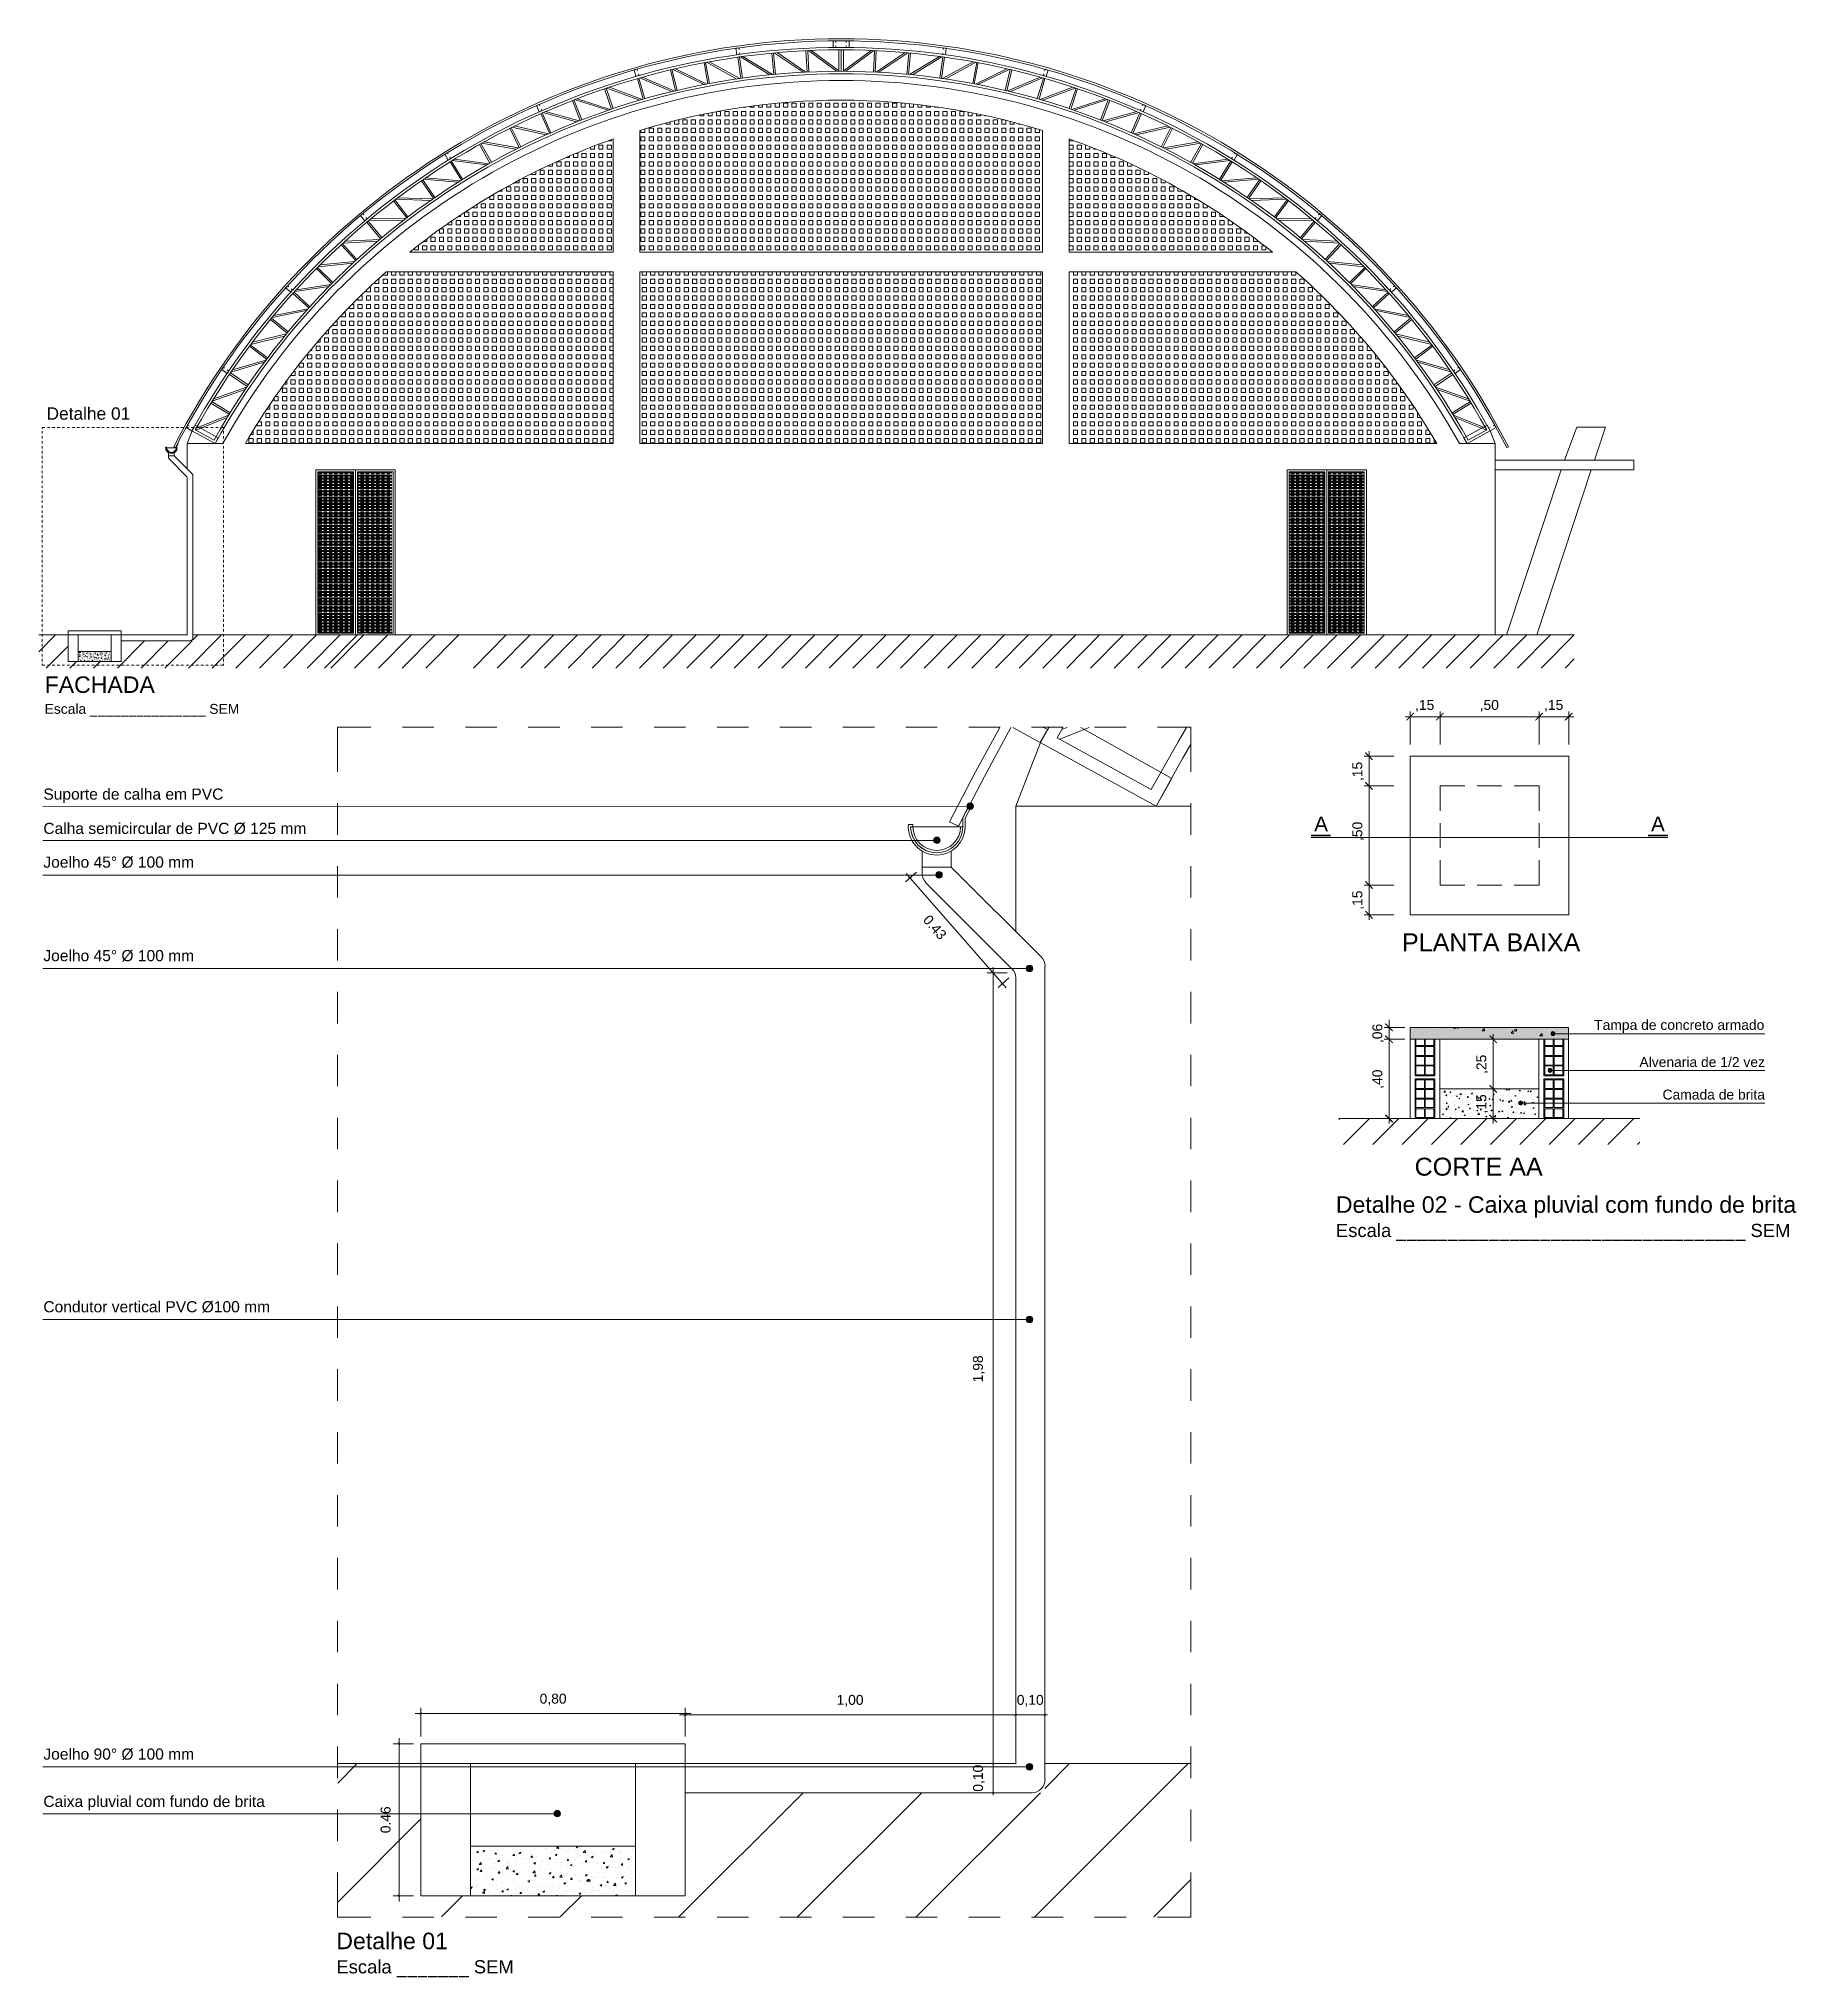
# Model space of a CAD drawing. Header units: millimetres. Extents: x 8 to 69.8, y -142.7 to -115.9.
# Drawn here: x 64.51 to 69.83, y -131.82 to -125.95 of the extents above; entities that cross this region are included whole.
import ezdxf

# ---------------------------------------------------------------- set-up
doc = ezdxf.new("R2010")
doc.units = ezdxf.units.MM
for name, color, linetype, true_color in [('PDF3_0', 7, 'Continuous', 0x8e8e8e), ('PDF3_04-DETALHE', 7, 'Continuous', 0xc6c6c6), ('PDF3_A_PLUVIAL', 7, 'Continuous', 0x2491ff)]:
    doc.layers.add(name, color=color, linetype=linetype, true_color=true_color)
for name, color, linetype in [('PDF3_07-HACHURIADO', 7, 'Continuous'), ('PDF3_08-COTAS', 7, 'Continuous'), ('PDF3_13-CORTE', 7, 'Continuous'), ('PDF3_2', 7, 'Continuous'), ('PDF3_COTAS', 7, 'Continuous'), ('PDF3_Parede', 7, 'Continuous'), ('PDF3_Text', 7, 'Continuous'), ('PDF3_texto', 7, 'Continuous')]:
    doc.layers.add(name, color=color, linetype=linetype)
doc.styles.add('PDF Arial', font='arial.ttf')

msp = doc.modelspace()

# ---------------------------------------------------------------- texts
at = {"char_height": 0.25, "attachment_point": 1}
for s, width, gutter_width, heights, insert in [('\\pxsm1;{\\fArial|b0|i0|c0|p34;\\H0.2x;FACHADA\\P\\H0.6x;Escala _______________ SEM}', 0.651603, 12.5, [0.161], (64.529, -127.88)), ('\\pxsm1;{\\fArial|b0|i0|c0|p34;\\H0.2x;Detalhe 02 - Caixa pluvial com fundo de brita \\H5x;\\P\\H0.16x;Escala __________________________________ SEM}', 2.379892, 0, [0.2341], (68.4385, -129.4549)), ('\\pxsm1;{\\fArial|b0|i0|c0|p34;\\H0.2x;Detalhe 01\\P\\H0.8x;Escala _______ SEM}', 2.379892, 0, [0.2341], (65.4122, -131.6854))]:
    msp.add_mtext_dynamic_manual_height_columns(s, width=width, gutter_width=gutter_width, heights=heights, dxfattribs=dict(at, insert=insert))
at = {"layer": 'PDF3_Text', "attachment_point": 7, "style": 'PDF Arial'}
for s, insert, char_height in [('Detalhe 01', (64.5349, -127.103), 0.0375), (',15', (68.6782, -127.987), 0.03002), (',50', (68.8738, -127.987), 0.03002), (',15', (69.0687, -127.987), 0.03002), ('Suporte de calha em PVC', (64.5252, -128.2636), 0.033749), ('Calha semicircular de PVC Ø 125 mm', (64.5252, -128.3585), 0.033749), ('A', (68.3728, -128.3494), 0.045), ('A', (69.3926, -128.3494), 0.045), ('Joelho 45° Ø 100 mm', (64.5252, -128.4607), 0.033749), ('Joelho 45° Ø 100 mm', (64.5252, -128.7439), 0.033749), ('PLANTA BAIXA', (68.6388, -128.7126), 0.054314), ('Tampa de concreto armado', (69.2205, -128.9597), 0.030022), ('Alvenaria de 1/2 vez', (69.3576, -129.0636), 0.030022), ('Camada de brita', (69.4275, -129.1621), 0.030022), ('CORTE AA', (68.6769, -129.393), 0.05431), ('Condutor vertical PVC Ø100 mm', (64.5252, -129.8075), 0.033749), ('0,80', (66.0277, -130.997), 0.03002), ('1,00', (66.9268, -131.0008), 0.03002), ('0,10', (67.4723, -131.0008), 0.03002), ('Joelho 90° Ø 100 mm', (64.5252, -131.1626), 0.033749), ('Caixa pluvial com fundo de brita', (64.5252, -131.3148), 0.033749)]:
    msp.add_mtext(s, dxfattribs=dict(at, insert=insert, char_height=char_height))
at = {"layer": 'PDF3_Text', "char_height": 0.03002, "attachment_point": 7, "style": 'PDF Arial'}
for s, insert, rotation in [(',15', (68.5241, -128.197), 90), (',50', (68.5241, -128.3786), 90), (',15', (68.5241, -128.5869), 90), ('0.43', (67.1861, -128.6191), 310.89077), (',06', (68.5844, -128.9907), 90), (',25', (68.8994, -129.0841), 90), (',40', (68.5844, -129.1292), 90), (',15', (68.8994, -129.2041), 90), ('1,98', (67.3754, -130.0183), 90), ('0,10', (67.3754, -131.2584), 90), ('0.46', (65.5767, -131.3842), 90)]:
    msp.add_mtext(s, dxfattribs=dict(at, insert=insert, rotation=rotation))

# ---------------------------------------------------------------- linework, layer by layer
at = {"layer": 'PDF3_0', "color": 7, "lineweight": 0}
for points in [[(68.9558, -127.1868), (68.9608, -127.1843, 0.281491), (66.9403, -125.9485, 0.281232), (64.9203, -127.1843), (64.9254, -127.1868, -0.281529), (66.9403, -125.9549, -0.281207)], [(66.2506, -126.2521), (66.2506, -126.595), (65.6347, -126.595, -0.085656)], [(65.5636, -126.6547), (66.2506, -126.6547), (66.2506, -127.1747), (65.1368, -127.1747, -0.080521)], [(68.7437, -127.1747), (67.6305, -127.1747), (67.6305, -126.6547), (68.3176, -126.6547, -0.081877)]]:
    msp.add_lwpolyline(points, format="xyb", close=True, dxfattribs=at)
for points in [[(68.9056, -127.136, 0.273254), (66.9403, -125.9746, 0.272971), (64.9749, -127.136), (65.0454, -127.1747, -0.273469), (66.9403, -126.0546, -0.273204), (68.8357, -127.1747), (68.8262, -127.1576), (68.8961, -127.1188), (68.9056, -127.136), (68.9208, -127.1747), (68.9208, -127.7545)], [(68.8954, -127.1335, 0.272629), (66.9403, -125.9822, 0.272345), (64.9851, -127.1335), (65.0422, -127.1646, -0.272295), (66.9403, -126.047), (66.9403, -125.9822), (66.9403, -126.047, -0.272145), (68.8389, -127.1646)], [(64.9603, -127.2503), (64.9603, -127.1747), (65.0683, -127.1747, -0.271847), (66.9403, -126.0749, -0.272057), (68.8129, -127.1747), (68.9208, -127.1747)], [(67.5505, -126.226, 0.074043), (66.9403, -126.1346, 0.073846), (66.3307, -126.226), (66.3307, -126.595), (67.5505, -126.595), (67.5505, -126.226), (67.5505, -126.595)], [(67.6305, -126.2521, -0.086594), (68.2465, -126.595), (67.6305, -126.595), (67.6305, -126.2521), (67.6305, -126.595)]]:
    msp.add_lwpolyline(points, format="xyb", dxfattribs=at)
for points in [[(66.6316, -125.9809), (66.631, -125.9758), (66.6221, -125.9771), (66.6247, -125.9968), (66.6336, -125.9955), (66.6329, -125.9911)], [(66.6367, -126.0686), (66.6278, -126.0044)], [(66.6418, -126.0679), (66.6329, -126.0038)], [(66.6355, -126.0031), (66.725, -126.0578)], [(66.6431, -126.0019), (66.7332, -126.0571)], [(66.7371, -126.0565), (66.7307, -125.9924)], [(66.7415, -126.0565), (66.7358, -125.9917)], [(66.7383, -125.9911), (66.8253, -126.0501)], [(66.7466, -125.9904), (66.8342, -126.0495)], [(66.8374, -126.0495), (66.8342, -125.9847)], [(66.8425, -126.0495), (66.8393, -125.9847)], [(66.8418, -125.9841), (66.9263, -126.047)], [(66.8501, -125.9841), (66.9333, -126.0457)], [(66.925, -125.96), (66.925, -125.9549), (66.9161, -125.9549), (66.9161, -125.9746), (66.925, -125.9746), (66.925, -125.9695)], [(66.9333, -126.047), (66.9333, -125.9822)], [(66.9479, -126.047), (66.9479, -125.9822)], [(67.0311, -125.9841), (66.9479, -126.0457)], [(67.0393, -125.9841), (66.9549, -126.047)], [(66.9561, -125.96), (66.9561, -125.9549), (66.965, -125.9549), (66.965, -125.9746), (66.9561, -125.9746), (66.9561, -125.9695)], [(67.0387, -126.0495), (67.0419, -125.9847)], [(67.0438, -126.0495), (67.0469, -125.9847)], [(67.1346, -125.9904), (67.0469, -126.0495)], [(67.1428, -125.9911), (67.0552, -126.0501)], [(67.139, -126.0565), (67.1454, -125.9917)], [(67.1441, -126.0565), (67.1504, -125.9924)], [(67.2381, -126.0019), (67.1479, -126.0571)], [(67.2457, -126.0031), (67.1562, -126.0578)], [(67.2393, -126.0679), (67.2482, -126.0038)], [(67.2444, -126.0686), (67.2533, -126.0044)], [(67.2495, -125.9809), (67.2501, -125.9758), (67.259, -125.9771), (67.2565, -125.9968), (67.2476, -125.9955), (67.2482, -125.9911)], [(66.3243, -126.0457), (66.3224, -126.0406), (66.3141, -126.0432), (66.3192, -126.0622), (66.3281, -126.0597), (66.3268, -126.0552)], [(66.3307, -126.0666), (66.4272, -126.1086)], [(66.3383, -126.0647), (66.4354, -126.1067)], [(66.4386, -126.106), (66.424, -126.0425)], [(66.4437, -126.1047), (66.4284, -126.0412)], [(66.4316, -126.0412), (66.5256, -126.087)], [(66.4392, -126.0393), (66.5339, -126.0857)], [(66.537, -126.0851), (66.5256, -126.0209)], [(66.5421, -126.0838), (66.53, -126.0203)], [(66.5326, -126.0197), (66.6253, -126.0705)], [(66.5408, -126.0184), (66.6336, -126.0692)], [(67.3403, -126.0184), (67.2476, -126.0692)], [(67.3479, -126.0197), (67.2559, -126.0705)], [(67.339, -126.0838), (67.3511, -126.0203)], [(67.3435, -126.0851), (67.3556, -126.0209)], [(67.4419, -126.0393), (67.3473, -126.0857)], [(67.4495, -126.0412), (67.3549, -126.087)], [(67.4375, -126.1047), (67.4521, -126.0412)], [(67.4425, -126.106), (67.4572, -126.0425)], [(67.5429, -126.0647), (67.4457, -126.1067)], [(67.5505, -126.0666), (67.4533, -126.1086)], [(67.5568, -126.0457), (67.5581, -126.0406), (67.567, -126.0432), (67.5613, -126.0622), (67.553, -126.0597), (67.5543, -126.0552)], [(66.2449, -126.1613), (66.2246, -126.0997)], [(66.25, -126.16), (66.2291, -126.0984)], [(66.2316, -126.0978), (66.33, -126.1346)], [(66.2392, -126.0952), (66.3383, -126.1327)], [(66.3415, -126.1314), (66.3237, -126.0692)], [(66.3459, -126.1301), (66.3281, -126.0679)], [(67.5346, -126.1301), (67.553, -126.0679)], [(67.5397, -126.1314), (67.5575, -126.0692)], [(67.6419, -126.0952), (67.5429, -126.1327)], [(67.6496, -126.0978), (67.5511, -126.1346)], [(67.6311, -126.16), (67.6521, -126.0984)], [(67.6362, -126.1613), (67.6565, -126.0997)], [(66.0284, -126.1517), (66.0265, -126.1473), (66.0182, -126.1511), (66.0265, -126.1695), (66.0347, -126.1657), (66.0322, -126.1613)], [(66.0576, -126.2349), (66.0309, -126.1752)], [(66.0621, -126.233), (66.0354, -126.1733)], [(66.0379, -126.1721), (66.1395, -126.2006)], [(66.0455, -126.1689), (66.1471, -126.1975)], [(66.1503, -126.1962), (66.1268, -126.1352)], [(66.1554, -126.1943), (66.1313, -126.134)], [(66.1338, -126.1327), (66.2341, -126.1651)], [(66.1414, -126.1301), (66.2418, -126.1625)], [(67.7397, -126.1301), (67.6394, -126.1625)], [(67.7467, -126.1327), (67.647, -126.1651)], [(67.7258, -126.1943), (67.7493, -126.134)], [(67.7308, -126.1962), (67.7543, -126.1352)], [(67.8356, -126.1689), (67.734, -126.1975)], [(67.8426, -126.1721), (67.7416, -126.2006)], [(67.8191, -126.233), (67.8451, -126.1733)], [(67.8236, -126.2349), (67.8502, -126.1752)], [(67.8528, -126.1517), (67.8547, -126.1473), (67.8629, -126.1511), (67.8547, -126.1695), (67.8464, -126.1657), (67.8483, -126.1613)], [(65.9662, -126.2781), (65.9376, -126.2197)], [(65.9706, -126.2756), (65.942, -126.2178)], [(65.9439, -126.2165), (66.0468, -126.2394)], [(65.9516, -126.2127), (66.0544, -126.2362)], [(67.9296, -126.2127), (67.8267, -126.2362)], [(67.9366, -126.2165), (67.8343, -126.2394)], [(67.9099, -126.2756), (67.9391, -126.2178)], [(67.9144, -126.2781), (67.9436, -126.2197)], [(65.7509, -126.2984), (65.7484, -126.294), (65.7407, -126.2984), (65.7509, -126.3162), (65.7585, -126.3118), (65.756, -126.3073)], [(65.8773, -126.3251), (65.8455, -126.2686)], [(65.8817, -126.3226), (65.85, -126.266)], [(65.8525, -126.2648), (65.956, -126.2832)], [(65.8595, -126.261), (65.9636, -126.2794)], [(68.0217, -126.261), (67.9175, -126.2794)], [(68.0287, -126.2648), (67.9252, -126.2832)], [(67.9994, -126.3226), (68.0312, -126.266)], [(68.0039, -126.3251), (68.0356, -126.2686)], [(68.1303, -126.2984), (68.1328, -126.294), (68.1404, -126.2984), (68.1303, -126.3162), (68.1226, -126.3118), (68.1252, -126.3073)], [(65.7909, -126.3765), (65.7566, -126.3213)], [(65.7947, -126.374), (65.7604, -126.3187)], [(65.763, -126.3175), (65.8671, -126.3308)], [(65.7699, -126.313), (65.8747, -126.327)], [(68.1112, -126.313), (68.0064, -126.327)], [(68.1182, -126.3175), (68.0141, -126.3308)], [(68.0858, -126.374), (68.1207, -126.3187)], [(68.0903, -126.3765), (68.1245, -126.3213)], [(65.7064, -126.4318), (65.6696, -126.3784)], [(65.7109, -126.4292), (65.6741, -126.3759)], [(65.676, -126.374), (65.7807, -126.3829)], [(65.6823, -126.3695), (65.7877, -126.3784)], [(68.1982, -126.3695), (68.0934, -126.3784)], [(68.2052, -126.374), (68.1004, -126.3829)], [(68.1703, -126.4292), (68.2071, -126.3759)], [(68.1747, -126.4318), (68.2115, -126.3784)], [(65.4956, -126.4819), (65.4925, -126.4781), (65.4855, -126.4838), (65.4982, -126.4997), (65.5052, -126.494), (65.502, -126.4902)], [(65.6252, -126.4908), (65.5858, -126.4394)], [(65.629, -126.4883), (65.5896, -126.4362)], [(65.5915, -126.4349), (65.6969, -126.4388)], [(65.5979, -126.4299), (65.7039, -126.4337)], [(68.2827, -126.4299), (68.1772, -126.4337)], [(68.289, -126.4349), (68.1842, -126.4388)], [(68.2522, -126.4883), (68.2915, -126.4362)], [(68.256, -126.4908), (68.2954, -126.4394)], [(68.3855, -126.4819), (68.3887, -126.4781), (68.3957, -126.4838), (68.383, -126.4997), (68.376, -126.494), (68.3792, -126.4902)], [(65.5464, -126.5543), (65.5045, -126.5042)], [(65.5502, -126.5505), (65.5083, -126.501)], [(65.5102, -126.4991), (65.6156, -126.4984)], [(65.5166, -126.494), (65.6226, -126.4934)], [(68.3646, -126.494), (68.2585, -126.4934)], [(68.3703, -126.4991), (68.2655, -126.4984)], [(68.3309, -126.5505), (68.3728, -126.501)], [(68.3347, -126.5543), (68.3766, -126.5042)], [(65.4709, -126.6204), (65.4264, -126.5727)], [(65.474, -126.6172), (65.4302, -126.5689)], [(65.4321, -126.5677), (65.5375, -126.5613)], [(65.4378, -126.5619), (65.5439, -126.5562)], [(68.4427, -126.5619), (68.3373, -126.5562)], [(68.449, -126.5677), (68.3436, -126.5613)], [(68.4065, -126.6172), (68.4509, -126.5689)], [(68.4103, -126.6204), (68.4547, -126.5727)], [(65.3978, -126.6902), (65.3521, -126.6445)], [(65.4016, -126.687), (65.3553, -126.6413)], [(65.3572, -126.6394), (65.462, -126.6286)], [(65.3629, -126.6337), (65.4683, -126.6229)], [(68.5182, -126.6337), (68.4128, -126.6229)], [(68.524, -126.6394), (68.4192, -126.6286)], [(68.4795, -126.687), (68.5259, -126.6413)], [(68.4833, -126.6902), (68.529, -126.6445)], [(65.2689, -126.6997), (65.2651, -126.6966), (65.2588, -126.7029), (65.274, -126.7163), (65.2797, -126.7099), (65.2759, -126.7061)], [(65.2861, -126.7144), (65.3896, -126.6985)], [(65.2912, -126.7086), (65.3959, -126.6928)], [(68.59, -126.7086), (68.4852, -126.6928)], [(68.5951, -126.7144), (68.4909, -126.6985)], [(68.6122, -126.6997), (68.616, -126.6966), (68.6224, -126.7029), (68.6071, -126.7163), (68.6014, -126.7099), (68.6052, -126.7061)], [(65.2175, -126.7925), (65.321, -126.7721)], [(65.2226, -126.7867), (65.3267, -126.7664)], [(65.3286, -126.7639), (65.2804, -126.7201)], [(65.3324, -126.7601), (65.2842, -126.7163)], [(68.5487, -126.7601), (68.597, -126.7163)], [(68.5525, -126.7639), (68.6002, -126.7201)], [(68.6579, -126.7867), (68.5544, -126.7664)], [(68.663, -126.7925), (68.5602, -126.7721)], [(65.2632, -126.8401), (65.2131, -126.7988)], [(65.2664, -126.8363), (65.2162, -126.795)], [(68.6148, -126.8363), (68.6649, -126.795)], [(68.6179, -126.8401), (68.6681, -126.7988)], [(65.201, -126.9195), (65.1489, -126.8801)], [(65.2042, -126.915), (65.1521, -126.8763)], [(65.1534, -126.8744), (65.2556, -126.849)], [(65.1584, -126.868), (65.2607, -126.8426)], [(68.7227, -126.868), (68.6198, -126.8426)], [(68.7278, -126.8744), (68.6256, -126.849)], [(68.677, -126.915), (68.7291, -126.8763)], [(68.6802, -126.9195), (68.7322, -126.8801)], [(65.074, -126.9461), (65.0702, -126.9436), (65.0651, -126.9506), (65.0816, -126.962), (65.0867, -126.955), (65.0822, -126.9518)], [(65.093, -126.9582), (65.194, -126.9283)], [(65.0975, -126.9518), (65.1991, -126.922)], [(68.7837, -126.9518), (68.6821, -126.922)], [(68.7881, -126.9582), (68.6872, -126.9283)], [(68.8072, -126.9461), (68.811, -126.9436), (68.8161, -126.9506), (68.7996, -126.962), (68.7945, -126.955), (68.7989, -126.9518)], [(65.041, -127.0388), (65.1407, -127.0039)], [(65.1426, -127.0014), (65.0886, -126.9652)], [(65.1451, -126.9969), (65.0918, -126.9607)], [(68.7354, -126.9969), (68.7894, -126.9607)], [(68.7386, -127.0014), (68.7926, -126.9652)], [(68.8402, -127.0388), (68.7405, -127.0039)], [(65.088, -127.0858), (65.0327, -127.0522)], [(65.0905, -127.082), (65.0352, -127.0477)], [(65.0365, -127.0458), (65.1362, -127.0109)], [(68.8446, -127.0458), (68.7449, -127.0109)], [(68.7907, -127.082), (68.8459, -127.0477)], [(68.7932, -127.0858), (68.8484, -127.0522)], [(64.9667, -127.1208), (64.9622, -127.1188), (64.9578, -127.1265), (64.9749, -127.136), (64.9794, -127.1284), (64.9749, -127.1258)], [(64.987, -127.1341), (65.0822, -127.096)], [(64.9883, -127.1284), (65.086, -127.089)], [(68.8929, -127.1284), (68.7945, -127.089)], [(68.8942, -127.1341), (68.7989, -127.096)], [(68.9145, -127.1208), (68.9189, -127.1188), (68.9234, -127.1265), (68.9056, -127.136), (68.9018, -127.1284), (68.9056, -127.1258)], [(64.9787, -127.1296), (64.9787, -127.1296)], [(64.9603, -127.7545), (64.9603, -127.2852)], [(68.6484, -128.002), (68.7684, -128.002)], [(68.6636, -128.0859), (68.6636, -127.9868)], [(68.7385, -128.002), (69.0687, -128.002)], [(69.0389, -128.002), (69.1589, -128.002)], [(69.1437, -128.0859), (69.1437, -127.9868)], [(67.4545, -128.0345), (67.3745, -128.1831), (67.2958, -128.3336), (67.2691, -128.3203), (67.3478, -128.1691), (67.4209, -128.0345)], [(67.4602, -128.0345), (67.5434, -128.0802), (67.565, -128.0409), (67.5536, -128.0345)], [(67.9987, -128.0872), (67.9746, -128.1291), (67.8939, -128.2733), (67.5434, -128.0802), (67.5694, -128.0345), (67.544, -128.0802), (67.4691, -128.2733), (67.8939, -128.2733), (67.9416, -128.1888), (67.6666, -128.0345)], [(67.5618, -128.0472), (67.5618, -128.0472)], [(67.9866, -128.0345), (67.9606, -128.0783), (67.8793, -128.2225), (67.5948, -128.0656), (67.612, -128.0345)], [(67.6025, -128.0701), (67.692, -128.0345)], [(67.6082, -128.0409), (67.6247, -128.0345)], [(68.6141, -128.1221), (68.5239, -128.1221)], [(68.5391, -128.2268), (68.5391, -128.1068)], [(68.5391, -128.197), (68.5391, -128.5272)], [(67.4691, -128.6524), (67.4691, -128.2733), (67.9987, -128.2733)], [(68.3632, -128.3678), (69.444, -128.3678)], [(68.5391, -128.6174), (68.5391, -128.4973)], [(68.6141, -128.6021), (68.5239, -128.6021)], [(68.6477, -128.9431), (68.5842, -128.9431)], [(68.5995, -128.9203), (68.5995, -128.9431), (68.5995, -128.9793), (68.5995, -129.0015)], [(68.5995, -128.9641), (68.5995, -129.2346)], [(68.9144, -128.9641), (68.9144, -129.1444)], [(69.1011, -128.9603), (69.0897, -128.9603), (69.1011, -128.9603)], [(69.0998, -128.9584), (69.0909, -128.9584), (69.0998, -128.9584)], [(69.0986, -128.9571), (69.0922, -128.9571), (69.0986, -128.9571)], [(69.0986, -128.9672), (69.0922, -128.9672), (69.0986, -128.9672)], [(69.0954, -128.9622), (69.7374, -128.9622)], [(68.9144, -129.1146), (68.9144, -129.2346)], [(69.0916, -129.0714), (69.0808, -129.0714), (69.0916, -129.0714)], [(69.0871, -129.0796), (69.0852, -129.0796), (69.0871, -129.0796)], [(69.0865, -129.0739), (69.7374, -129.0739)], [(68.7569, -129.1387), (68.7569, -129.1387)], [(68.7582, -129.1412), (68.7582, -129.1412)], [(68.7582, -129.1438), (68.7582, -129.1438)], [(68.7633, -129.173), (68.7633, -129.173)], [(68.769, -129.1355), (68.769, -129.14), (68.7652, -129.1393), (68.7684, -129.1355)], [(68.7677, -129.1501), (68.7677, -129.1501)], [(68.7734, -129.1501), (68.7709, -129.1495), (68.7728, -129.1469)], [(68.7741, -129.1501), (68.7734, -129.1469)], [(68.7734, -129.1685), (68.7734, -129.1685)], [(68.7741, -129.1546), (68.7741, -129.1546)], [(68.7747, -129.1552), (68.7747, -129.1552)], [(68.7747, -129.1673), (68.7747, -129.1673)], [(68.7747, -129.1717), (68.7747, -129.1717)], [(68.7754, -129.152), (68.7754, -129.152)], [(68.776, -129.1368), (68.776, -129.1368)], [(68.783, -129.145), (68.783, -129.145)], [(68.7836, -129.1342), (68.7836, -129.1342)], [(68.7861, -129.1539), (68.7861, -129.1539)], [(68.7868, -129.1374), (68.7868, -129.1374)], [(68.7919, -129.1692), (68.7919, -129.1692)], [(68.7925, -129.1514), (68.7925, -129.1514)], [(68.7976, -129.1793), (68.7976, -129.1793)], [(68.7982, -129.1355), (68.7982, -129.1355)], [(68.7982, -129.1489), (68.7982, -129.1489)], [(68.7982, -129.1641), (68.7982, -129.1641)], [(68.7982, -129.1692), (68.7982, -129.1692)], [(68.7988, -129.1336), (68.7988, -129.1336)], [(68.7988, -129.1774), (68.7988, -129.1774)], [(68.8008, -129.1501), (68.8008, -129.1501)], [(68.8058, -129.1527), (68.8033, -129.1527), (68.8058, -129.1501), (68.8065, -129.1527)], [(68.8039, -129.1514), (68.8039, -129.1514)], [(68.8071, -129.1463), (68.8071, -129.1463)], [(68.8103, -129.1298), (68.8103, -129.1298)], [(68.8179, -129.1431), (68.8179, -129.1476), (68.8141, -129.1469), (68.8173, -129.1431)], [(68.816, -129.1336), (68.816, -129.1336)], [(68.8166, -129.152), (68.8166, -129.152)], [(68.8204, -129.1654), (68.8204, -129.1654)], [(68.8211, -129.1762), (68.8211, -129.1762)], [(68.8217, -129.1609), (68.8217, -129.1609)], [(68.8223, -129.1457), (68.8223, -129.1457)], [(68.8223, -129.1704), (68.8223, -129.1704)], [(68.823, -129.1304), (68.823, -129.1304)], [(68.8255, -129.173), (68.8255, -129.173)], [(68.8274, -129.1457), (68.8274, -129.1457)], [(68.8319, -129.1469), (68.8319, -129.1469)], [(68.8319, -129.1641), (68.8319, -129.1641)], [(68.8325, -129.1476), (68.8325, -129.1476)], [(68.8389, -129.1558), (68.8363, -129.1552), (68.8382, -129.1527)], [(68.8395, -129.1558), (68.8389, -129.1527)], [(68.8414, -129.1533), (68.8414, -129.1533)], [(68.8439, -129.1463), (68.8439, -129.1463)], [(68.8446, -129.1298), (68.8446, -129.1298)], [(68.8446, -129.173), (68.8446, -129.173)], [(68.8452, -129.1577), (68.8452, -129.1577)], [(68.8458, -129.1425), (68.8458, -129.1425)], [(68.8471, -129.1711), (68.8471, -129.1711)], [(68.8496, -129.1616), (68.8496, -129.1616)], [(68.8522, -129.1685), (68.8522, -129.1685)], [(68.8541, -129.1412), (68.8541, -129.1412)], [(68.856, -129.1482), (68.856, -129.1482)], [(68.8617, -129.1438), (68.8617, -129.1438)], [(68.8636, -129.1787), (68.8636, -129.1787)], [(68.8655, -129.1539), (68.8655, -129.1539)], [(68.8662, -129.1762), (68.8662, -129.1762)], [(68.8674, -129.1698), (68.8674, -129.1698)], [(68.8681, -129.1546), (68.8681, -129.1546)], [(68.8687, -129.1393), (68.8687, -129.1393)], [(68.8719, -129.1584), (68.8693, -129.1584), (68.8712, -129.1558)], [(68.8712, -129.1723), (68.8712, -129.1723)], [(68.8725, -129.1584), (68.8719, -129.1558)], [(68.8776, -129.1749), (68.8776, -129.1749)], [(68.8782, -129.1577), (68.8782, -129.1577)], [(68.8789, -129.1641), (68.8789, -129.1641)], [(68.8808, -129.1368), (68.8808, -129.1368)], [(68.8808, -129.1489), (68.8808, -129.1489)], [(68.8884, -129.1292), (68.8897, -129.1298), (68.8903, -129.1292)], [(68.8897, -129.1565), (68.8897, -129.1565)], [(68.8903, -129.14), (68.8903, -129.14)], [(68.8903, -129.1552), (68.8903, -129.1552)], [(68.8903, -129.1736), (68.8903, -129.1736)], [(68.8916, -129.1666), (68.8916, -129.1666)], [(68.8922, -129.1514), (68.8922, -129.1514)], [(68.8928, -129.1362), (68.8928, -129.1362)], [(68.8947, -129.1723), (68.8947, -129.1723)], [(68.896, -129.1736), (68.896, -129.1736)], [(68.9017, -129.1387), (68.9017, -129.1387)], [(68.9049, -129.1501), (68.9049, -129.1501)], [(68.9055, -129.159), (68.9055, -129.159)], [(68.9068, -129.1539), (68.9068, -129.1539)], [(68.9074, -129.1317), (68.9074, -129.1317)], [(68.9144, -129.1565), (68.9144, -129.1565)], [(68.9144, -129.1787), (68.9144, -129.1787)], [(68.9151, -129.1635), (68.9151, -129.1635)], [(68.9157, -129.1482), (68.9157, -129.1482)], [(68.9163, -129.133), (68.9163, -129.133)], [(68.917, -129.1692), (68.917, -129.1692)], [(68.9189, -129.1362), (68.9189, -129.1362)], [(68.9201, -129.1743), (68.9201, -129.1743)], [(68.9239, -129.1685), (68.9239, -129.1685)], [(68.9309, -129.1298), (68.9284, -129.1298), (68.9284, -129.1292)], [(68.929, -129.1514), (68.929, -129.1514)], [(68.9316, -129.1298), (68.9316, -129.1292)], [(68.9322, -129.1546), (68.9322, -129.1546)], [(68.9373, -129.1641), (68.9347, -129.1641), (68.9366, -129.1616)], [(68.9354, -129.1673), (68.9354, -129.1673)], [(68.936, -129.1501), (68.936, -129.1501)], [(68.9379, -129.1641), (68.9373, -129.1616)], [(68.9373, -129.1755), (68.9373, -129.1755)], [(68.9379, -129.1603), (68.9379, -129.1603)], [(68.9385, -129.145), (68.9385, -129.145)], [(68.9392, -129.1298), (68.9392, -129.1298)], [(68.9392, -129.1571), (68.9392, -129.1571)], [(68.9436, -129.1647), (68.9436, -129.1647)], [(68.9449, -129.1755), (68.9449, -129.1755)], [(68.9474, -129.1489), (68.9474, -129.1489)], [(68.9481, -129.1323), (68.9481, -129.1323)], [(68.9525, -129.1647), (68.9525, -129.1647)], [(68.9538, -129.152), (68.9538, -129.152)], [(68.9589, -129.1501), (68.9589, -129.1501)], [(68.9595, -129.1311), (68.9595, -129.1311)], [(68.9601, -129.1698), (68.9639, -129.166), (68.9646, -129.1704), (68.9608, -129.1698)], [(68.9639, -129.133), (68.9614, -129.1323), (68.9633, -129.1298)], [(68.9614, -129.1723), (68.9614, -129.1723)], [(68.962, -129.1571), (68.962, -129.1571)], [(68.9627, -129.1419), (68.9627, -129.1419)], [(68.9633, -129.1584), (68.9633, -129.1584)], [(68.9646, -129.133), (68.9639, -129.1298)], [(68.9646, -129.1469), (68.9646, -129.1469)], [(68.9703, -129.1673), (68.9678, -129.1666), (68.9697, -129.1641)], [(68.969, -129.1768), (68.969, -129.1768)], [(68.9697, -129.1787), (68.9697, -129.1787)], [(68.9703, -129.1603), (68.9703, -129.1603)], [(68.9709, -129.1673), (68.9703, -129.1641)], [(68.9779, -129.1533), (68.9779, -129.1533)], [(68.9811, -129.1774), (68.9811, -129.1774)], [(68.9817, -129.1609), (68.9817, -129.1609)], [(68.9849, -129.1692), (68.9849, -129.1692)], [(68.9855, -129.1457), (68.9855, -129.1457)], [(68.9855, -129.1539), (68.9855, -129.1539)], [(68.9862, -129.1387), (68.9862, -129.1387)], [(68.9868, -129.1298), (68.9868, -129.1298)], [(68.9874, -129.1762), (68.9874, -129.1762)], [(68.9881, -129.1596), (68.9881, -129.1596)], [(68.9932, -129.1596), (68.9932, -129.1596)], [(68.9938, -129.1431), (68.9938, -129.1431)], [(68.9938, -129.1774), (68.9938, -129.1774)], [(68.997, -129.1558), (68.997, -129.1558)], [(68.9976, -129.1723), (69.7374, -129.1723)], [(68.9982, -129.1749), (68.9982, -129.1749)], [(69.0027, -129.1546), (69.0027, -129.1546)], [(69.0052, -129.1412), (69.0052, -129.1412)], [(69.0078, -129.166), (69.0078, -129.166)], [(69.0084, -129.1508), (69.0084, -129.1508)], [(69.009, -129.1355), (69.009, -129.1355)], [(69.0103, -129.1571), (69.0103, -129.1571)], [(69.0116, -129.1311), (69.0116, -129.1311)], [(69.0122, -129.1406), (69.0122, -129.1406)], [(69.0122, -129.1603), (69.0122, -129.1603)], [(69.0141, -129.1717), (69.0141, -129.1717)], [(69.0179, -129.1787), (69.0179, -129.1787)], [(69.0224, -129.1393), (69.0224, -129.1393)], [(69.0236, -129.1508), (69.0236, -129.1508)], [(69.0294, -129.1387), (69.0268, -129.1381), (69.0287, -129.1355)], [(69.0268, -129.1552), (69.0268, -129.1552)], [(69.0274, -129.1711), (69.0274, -129.1711)], [(69.03, -129.1387), (69.0294, -129.1355)], [(69.0313, -129.1781), (69.0313, -129.1781)], [(69.0319, -129.1476), (69.0319, -129.1476)], [(69.0319, -129.1628), (69.0319, -129.1628)], [(69.0325, -129.1323), (69.0325, -129.1323)], [(69.0357, -129.173), (69.0332, -129.173), (69.0351, -129.1698)], [(69.0357, -129.1317), (69.0357, -129.1317)], [(69.0363, -129.173), (69.0357, -129.1698)], [(69.0363, -129.1616), (69.0363, -129.1616)], [(69.0389, -129.1362), (69.0389, -129.1362)], [(69.0389, -129.1698), (69.0389, -129.1698)], [(69.0395, -129.1533), (69.0395, -129.1533)], [(69.0408, -129.1673), (69.0408, -129.1673)], [(69.0421, -129.1793), (69.0421, -129.1793)], [(69.0503, -129.1463), (69.0503, -129.1463)], [(69.0509, -129.152), (69.0509, -129.152)], [(69.0516, -129.1355), (69.0516, -129.1355)], [(69.0516, -129.1565), (69.0516, -129.1565)], [(69.0522, -129.1323), (69.0528, -129.1311)], [(69.0522, -129.133), (69.0528, -129.133)], [(68.6477, -129.2193), (68.5842, -129.2193)], [(68.7538, -129.2162), (68.7531, -129.213)], [(68.7531, -129.2162), (68.7531, -129.2162)], [(68.7557, -129.2149), (68.7557, -129.2149)], [(68.7563, -129.1965), (68.7563, -129.1965)], [(68.7627, -129.1895), (68.7627, -129.1895)], [(68.7646, -129.1914), (68.7646, -129.1914)], [(68.7677, -129.2054), (68.7677, -129.2054)], [(68.7709, -129.1914), (68.7747, -129.1876), (68.7754, -129.192), (68.7715, -129.1914)], [(68.7722, -129.1819), (68.7722, -129.1819)], [(68.7734, -129.1977), (68.7734, -129.1977)], [(68.7734, -129.213), (68.7734, -129.213)], [(68.7741, -129.1825), (68.7741, -129.1825)], [(68.7741, -129.213), (68.7741, -129.213)], [(68.7747, -129.1977), (68.7747, -129.1977)], [(68.7798, -129.1812), (68.7798, -129.1844), (68.7773, -129.1844), (68.7792, -129.1812)], [(68.7798, -129.1876), (68.7798, -129.1876)], [(68.7798, -129.2162), (68.7798, -129.2162)], [(68.7836, -129.192), (68.7836, -129.192)], [(68.7861, -129.2162), (68.7861, -129.2187), (68.7836, -129.2187), (68.7855, -129.2162)], [(68.7893, -129.1927), (68.7893, -129.1927)], [(68.7957, -129.2181), (68.7957, -129.2181)], [(68.7963, -129.2016), (68.7963, -129.2016)], [(68.7963, -129.2098), (68.7963, -129.2098)], [(68.7969, -129.1946), (68.7969, -129.1946)], [(68.7988, -129.199), (68.7988, -129.199)], [(68.8008, -129.2079), (68.8008, -129.2079)], [(68.8046, -129.2168), (68.8046, -129.2168)], [(68.8077, -129.2003), (68.8077, -129.2003)], [(68.8084, -129.1838), (68.8084, -129.1838)], [(68.8122, -129.187), (68.8096, -129.187), (68.8122, -129.1844), (68.8128, -129.187)], [(68.8103, -129.1876), (68.8103, -129.1876)], [(68.8135, -129.1939), (68.8135, -129.1939)], [(68.8135, -129.2162), (68.8135, -129.2162)], [(68.8179, -129.2193), (68.8185, -129.2187), (68.8192, -129.2193)], [(68.8198, -129.1819), (68.8198, -129.1819)], [(68.8198, -129.2066), (68.8198, -129.2066)], [(68.8204, -129.1914), (68.8204, -129.1914)], [(68.823, -129.1997), (68.823, -129.1997)], [(68.8255, -129.1977), (68.8255, -129.1977)], [(68.8274, -129.2035), (68.8274, -129.2035)], [(68.8287, -129.2181), (68.8287, -129.2181)], [(68.8369, -129.1831), (68.8369, -129.1831)], [(68.8376, -129.18), (68.8376, -129.18)], [(68.8382, -129.1946), (68.8382, -129.1946)], [(68.842, -129.2124), (68.842, -129.2124)], [(68.8452, -129.1901), (68.8427, -129.1901), (68.8446, -129.187)], [(68.8427, -129.2187), (68.8427, -129.2187)], [(68.8433, -129.2035), (68.8433, -129.2035)], [(68.8439, -129.1882), (68.8439, -129.1882)], [(68.8458, -129.1901), (68.8452, -129.187)], [(68.8477, -129.2009), (68.8477, -129.2009)], [(68.8535, -129.2104), (68.8535, -129.2104)], [(68.8535, -129.2193), (68.8535, -129.2193)], [(68.8541, -129.1939), (68.8541, -129.1939)], [(68.8541, -129.199), (68.8541, -129.199)], [(68.8623, -129.1958), (68.8623, -129.1958)], [(68.8655, -129.1927), (68.8655, -129.1927)], [(68.8662, -129.2155), (68.8662, -129.2155)], [(68.8668, -129.2003), (68.8668, -129.2003)], [(68.8674, -129.185), (68.8674, -129.185)], [(68.8712, -129.2085), (68.8712, -129.2085)], [(68.8719, -129.2022), (68.8719, -129.2022)], [(68.8782, -129.1933), (68.8757, -129.1927), (68.8776, -129.1901)], [(68.8789, -129.1927), (68.8782, -129.1901)], [(68.8808, -129.1946), (68.8808, -129.1946)], [(68.8833, -129.1901), (68.8833, -129.1901)], [(68.8871, -129.1971), (68.8871, -129.1971)], [(68.8897, -129.2124), (68.8897, -129.2124)], [(68.8903, -129.1971), (68.8903, -129.1971)], [(68.8909, -129.1819), (68.8909, -129.1819)], [(68.8966, -129.2028), (68.8966, -129.2028)], [(68.8998, -129.2047), (68.8998, -129.2047)], [(68.9055, -129.2174), (68.9055, -129.2174)], [(68.9074, -129.1901), (68.9074, -129.1901)], [(68.9106, -129.1958), (68.9081, -129.1958), (68.9106, -129.1933)], [(68.9112, -129.1958), (68.9106, -129.1927)], [(68.9112, -129.1977), (68.9112, -129.1977)], [(68.9112, -129.2028), (68.9112, -129.2028)], [(68.9119, -129.1863), (68.9119, -129.1863)], [(68.9131, -129.2092), (68.9131, -129.2092)], [(68.9138, -129.1939), (68.9138, -129.1939)], [(68.9163, -129.2187), (68.9163, -129.2187)], [(68.9208, -129.2041), (68.9208, -129.2041)], [(68.9233, -129.185), (68.9233, -129.185)], [(68.9284, -129.2009), (68.9284, -129.2009)], [(68.9322, -129.2124), (68.9322, -129.2124)], [(68.9341, -129.185), (68.9341, -129.185)], [(68.936, -129.199), (68.936, -129.199)], [(68.9366, -129.1908), (68.9366, -129.1908)], [(68.9366, -129.206), (68.9366, -129.206)], [(68.9405, -129.1825), (68.9405, -129.1825)], [(68.9436, -129.199), (68.9411, -129.1984), (68.943, -129.1958)], [(68.9443, -129.1984), (68.9436, -129.1958)], [(68.9455, -129.2047), (68.9455, -129.2047)], [(68.9455, -129.2149), (68.9455, -129.2149)], [(68.957, -129.2136), (68.957, -129.2136)], [(68.9576, -129.1971), (68.9576, -129.1971)], [(68.9589, -129.2079), (68.9589, -129.2079)], [(68.9595, -129.2181), (68.9595, -129.2181)], [(68.9601, -129.1997), (68.9601, -129.1997)], [(68.9601, -129.2028), (68.9601, -129.2028)], [(68.9608, -129.1806), (68.9608, -129.1806)], [(68.9608, -129.1876), (68.9608, -129.1876)], [(68.969, -129.1952), (68.969, -129.1952)], [(68.969, -129.2193), (68.9703, -129.2181), (68.9703, -129.2193)], [(68.9697, -129.206), (68.9697, -129.206)], [(68.9697, -129.2181), (68.9697, -129.2181)], [(68.9766, -129.2016), (68.9741, -129.2016), (68.976, -129.199)], [(68.9741, -129.2111), (68.9741, -129.2111)], [(68.9773, -129.2016), (68.9766, -129.1984)], [(68.983, -129.2149), (68.983, -129.2149)], [(68.9836, -129.1997), (68.9836, -129.1997)], [(68.9843, -129.1844), (68.9843, -129.1844)], [(68.9843, -129.2009), (68.9843, -129.2009)], [(68.9855, -129.2035), (68.9855, -129.2035)], [(68.9862, -129.1933), (68.9862, -129.1933)], [(68.9944, -129.2073), (68.9944, -129.2073)], [(68.9963, -129.2136), (68.9963, -129.2136)], [(69.0033, -129.2073), (69.0033, -129.2073)], [(69.0065, -129.1965), (69.0065, -129.1965)], [(69.0097, -129.2047), (69.0065, -129.2041), (69.009, -129.2016), (69.0097, -129.2041)], [(69.0065, -129.2117), (69.0065, -129.2117)], [(69.0071, -129.1812), (69.0071, -129.1812)], [(69.009, -129.2022), (69.009, -129.2022)], [(69.0122, -129.199), (69.0122, -129.199)], [(69.0147, -129.206), (69.0147, -129.206)], [(69.0154, -129.1895), (69.0154, -129.1895)], [(69.0186, -129.2079), (69.0186, -129.2079)], [(69.023, -129.2092), (69.023, -129.2092)], [(69.0268, -129.1876), (69.0268, -129.1876)], [(69.03, -129.2085), (69.03, -129.2085)], [(69.0306, -129.1933), (69.0306, -129.1933)], [(69.0319, -129.2035), (69.0319, -129.2035)], [(69.0332, -129.2028), (69.0332, -129.2028)], [(69.0389, -129.1946), (69.0389, -129.1946)], [(69.0421, -129.2073), (69.0395, -129.2073), (69.0414, -129.2047)], [(69.0427, -129.2073), (69.0421, -129.2041)], [(69.0433, -129.2092), (69.0433, -129.2092)], [(69.044, -129.1857), (69.044, -129.1857)], [(69.049, -129.2181), (69.049, -129.2181)], [(69.0497, -129.2041), (69.0497, -129.2041)]]:
    msp.add_lwpolyline(points, dxfattribs=at)
for points in [[(66.9403, -125.9822), (66.9403, -126.047)], [(66.3307, -126.6547), (67.5505, -126.6547), (67.5505, -127.1747), (66.3307, -127.1747)], [(64.9603, -127.1747), (64.9756, -127.136), (64.9851, -127.1188), (65.0549, -127.1576), (65.0454, -127.1747)], [(68.7538, -127.9868), (68.7538, -128.0859)], [(69.0535, -127.9868), (69.0535, -128.0859)], [(68.5239, -128.2116), (68.6141, -128.2116)], [(68.5239, -128.5119), (68.6141, -128.5119)], [(68.5842, -128.9793), (68.6477, -128.9793)], [(68.7754, -129.1717), (68.7747, -129.1743), (68.7722, -129.173)], [(68.7868, -129.1387), (68.7855, -129.1412), (68.7836, -129.14)], [(68.8141, -129.1571), (68.8128, -129.1596), (68.8109, -129.1584)], [(68.8414, -129.1755), (68.8401, -129.1781), (68.8382, -129.1768)], [(68.8522, -129.1419), (68.8516, -129.145), (68.849, -129.1431)], [(68.8668, -129.1552), (68.863, -129.1546), (68.8662, -129.1508)], [(68.8795, -129.1603), (68.8789, -129.1635), (68.8763, -129.1616)], [(68.9043, -129.1584), (68.9049, -129.1616), (68.9017, -129.1609)], [(68.9068, -129.1787), (68.9062, -129.1819), (68.9036, -129.18)], [(68.9157, -129.1628), (68.9119, -129.1622), (68.9151, -129.1584)], [(68.9182, -129.1457), (68.917, -129.1489), (68.9151, -129.1469)], [(68.9455, -129.1641), (68.9443, -129.1673), (68.9424, -129.1654)], [(68.9563, -129.1311), (68.9557, -129.1336), (68.9532, -129.1323)], [(68.9836, -129.1495), (68.983, -129.152), (68.9805, -129.1508)], [(68.9963, -129.133), (68.997, -129.1355), (68.9938, -129.1355)], [(69.0027, -129.1673), (69.0033, -129.1698), (69.0001, -129.1698)], [(69.0109, -129.1679), (69.0103, -129.1704), (69.0078, -129.1692)], [(69.0135, -129.1781), (69.009, -129.1774), (69.0128, -129.1736)], [(69.0224, -129.1349), (69.0211, -129.1374), (69.0192, -129.1362)], [(69.0497, -129.1533), (69.0484, -129.1558), (69.0465, -129.1546)], [(68.7646, -129.2047), (68.7633, -129.2079), (68.7614, -129.206)], [(68.8027, -129.1901), (68.802, -129.1927), (68.7995, -129.1914)], [(68.8242, -129.1997), (68.8198, -129.199), (68.8236, -129.1952)], [(68.83, -129.2085), (68.8293, -129.2111), (68.8268, -129.2098)], [(68.8687, -129.1939), (68.8674, -129.1965), (68.8655, -129.1952)], [(68.8731, -129.2073), (68.8687, -129.2066), (68.8725, -129.2028)], [(68.896, -129.2124), (68.8947, -129.2149), (68.8928, -129.2136)], [(68.922, -129.2149), (68.9176, -129.2143), (68.9214, -129.2104)], [(68.9341, -129.1971), (68.9335, -129.2003), (68.9309, -129.1984)], [(68.9614, -129.2155), (68.9608, -129.2187), (68.9582, -129.2168)], [(68.9728, -129.1825), (68.9716, -129.1857), (68.9697, -129.1838)], [(69.0001, -129.2009), (68.9989, -129.2041), (68.997, -129.2022)], [(69.0382, -129.1863), (69.0376, -129.1889), (69.0351, -129.1876)]]:
    msp.add_lwpolyline(points, close=True, dxfattribs=at)
at = {"layer": 'PDF3_0', "lineweight": 0}
for points in [[(65.3566, -127.2624), (65.4645, -127.2624)], [(65.3566, -127.2636), (65.4645, -127.2636)], [(65.3566, -127.27), (65.4645, -127.27)], [(65.3566, -127.2719), (65.4645, -127.2719)], [(65.3566, -127.2732), (65.4645, -127.2732)], [(65.3566, -127.2795), (65.4645, -127.2795)], [(65.3566, -127.2814), (65.4645, -127.2814)], [(65.3566, -127.2827), (65.4645, -127.2827)], [(65.3566, -127.289), (65.4645, -127.289)], [(65.3566, -127.2909), (65.4645, -127.2909)], [(65.3566, -127.2922), (65.4645, -127.2922)], [(65.3566, -127.2986), (65.4645, -127.2986)], [(65.3566, -127.3005), (65.4645, -127.3005)], [(65.3585, -127.2668), (65.368, -127.2668)], [(65.3585, -127.2763), (65.368, -127.2763)], [(65.3585, -127.2859), (65.368, -127.2859)], [(65.3585, -127.2954), (65.368, -127.2954)], [(65.3743, -127.2668), (65.3839, -127.2668)], [(65.3743, -127.2763), (65.3839, -127.2763)], [(65.3743, -127.2859), (65.3839, -127.2859)], [(65.3743, -127.2954), (65.3839, -127.2954)], [(65.3902, -127.2668), (65.3997, -127.2668)], [(65.3902, -127.2763), (65.3997, -127.2763)], [(65.3902, -127.2859), (65.3997, -127.2859)], [(65.3902, -127.2954), (65.3997, -127.2954)], [(65.4061, -127.2668), (65.4156, -127.2668)], [(65.4061, -127.2763), (65.4156, -127.2763)], [(65.4061, -127.2859), (65.4156, -127.2859)], [(65.4061, -127.2954), (65.4156, -127.2954)], [(65.422, -127.2668), (65.4315, -127.2668)], [(65.422, -127.2763), (65.4315, -127.2763)], [(65.422, -127.2859), (65.4315, -127.2859)], [(65.422, -127.2954), (65.4315, -127.2954)], [(65.4378, -127.2668), (65.4474, -127.2668)], [(65.4378, -127.2763), (65.4474, -127.2763)], [(65.4378, -127.2859), (65.4474, -127.2859)], [(65.4378, -127.2954), (65.4474, -127.2954)], [(65.4537, -127.2668), (65.4632, -127.2668)], [(65.4537, -127.2763), (65.4632, -127.2763)], [(65.4537, -127.2859), (65.4632, -127.2859)], [(65.4537, -127.2954), (65.4632, -127.2954)], [(65.4766, -127.2624), (65.5807, -127.2624)], [(65.4766, -127.2636), (65.5807, -127.2636)], [(65.4766, -127.2668), (65.4791, -127.2668)], [(65.4766, -127.27), (65.5807, -127.27)], [(65.4766, -127.2719), (65.5807, -127.2719)], [(65.4766, -127.2732), (65.5807, -127.2732)], [(65.4766, -127.2763), (65.4791, -127.2763)], [(65.4766, -127.2795), (65.5807, -127.2795)], [(65.4766, -127.2814), (65.5807, -127.2814)], [(65.4766, -127.2827), (65.5807, -127.2827)], [(65.4766, -127.2859), (65.4791, -127.2859)], [(65.4766, -127.289), (65.5807, -127.289)], [(65.4766, -127.2909), (65.5807, -127.2909)], [(65.4766, -127.2922), (65.5807, -127.2922)], [(65.4766, -127.2954), (65.4791, -127.2954)], [(65.4766, -127.2986), (65.5807, -127.2986)], [(65.4766, -127.3005), (65.5807, -127.3005)], [(65.4855, -127.2668), (65.495, -127.2668)], [(65.4855, -127.2763), (65.495, -127.2763)], [(65.4855, -127.2859), (65.495, -127.2859)], [(65.4855, -127.2954), (65.495, -127.2954)], [(65.5013, -127.2668), (65.5109, -127.2668)], [(65.5013, -127.2763), (65.5109, -127.2763)], [(65.5013, -127.2859), (65.5109, -127.2859)], [(65.5013, -127.2954), (65.5109, -127.2954)], [(65.5172, -127.2668), (65.5267, -127.2668)], [(65.5172, -127.2763), (65.5267, -127.2763)], [(65.5172, -127.2859), (65.5267, -127.2859)], [(65.5172, -127.2954), (65.5267, -127.2954)], [(65.5331, -127.2668), (65.5426, -127.2668)], [(65.5331, -127.2763), (65.5426, -127.2763)], [(65.5331, -127.2859), (65.5426, -127.2859)], [(65.5331, -127.2954), (65.5426, -127.2954)], [(65.549, -127.2668), (65.5585, -127.2668)], [(65.549, -127.2763), (65.5585, -127.2763)], [(65.549, -127.2859), (65.5585, -127.2859)], [(65.549, -127.2954), (65.5585, -127.2954)], [(65.5648, -127.2668), (65.5744, -127.2668)], [(65.5648, -127.2763), (65.5744, -127.2763)], [(65.5648, -127.2859), (65.5744, -127.2859)], [(65.5648, -127.2954), (65.5744, -127.2954)], [(65.5807, -127.2668), (65.5807, -127.2668)], [(65.5807, -127.2763), (65.5807, -127.2763)], [(65.5807, -127.2859), (65.5807, -127.2859)], [(65.5807, -127.2954), (65.5807, -127.2954)], [(68.2966, -127.2624), (68.4046, -127.2624)], [(68.2966, -127.2636), (68.4046, -127.2636)], [(68.2966, -127.27), (68.4046, -127.27)], [(68.2966, -127.2719), (68.4046, -127.2719)], [(68.2966, -127.2732), (68.4046, -127.2732)], [(68.2966, -127.2795), (68.4046, -127.2795)], [(68.2966, -127.2814), (68.4046, -127.2814)], [(68.2966, -127.2827), (68.4046, -127.2827)], [(68.2966, -127.289), (68.4046, -127.289)], [(68.2966, -127.2909), (68.4046, -127.2909)], [(68.2966, -127.2922), (68.4046, -127.2922)], [(68.2966, -127.2986), (68.4046, -127.2986)], [(68.2966, -127.3005), (68.4046, -127.3005)], [(68.3023, -127.2668), (68.3119, -127.2668)], [(68.3023, -127.2763), (68.3119, -127.2763)], [(68.3023, -127.2859), (68.3119, -127.2859)], [(68.3023, -127.2954), (68.3119, -127.2954)], [(68.3182, -127.2668), (68.3277, -127.2668)], [(68.3182, -127.2763), (68.3277, -127.2763)], [(68.3182, -127.2859), (68.3277, -127.2859)], [(68.3182, -127.2954), (68.3277, -127.2954)], [(68.3341, -127.2668), (68.3436, -127.2668)], [(68.3341, -127.2763), (68.3436, -127.2763)], [(68.3341, -127.2859), (68.3436, -127.2859)], [(68.3341, -127.2954), (68.3436, -127.2954)], [(68.35, -127.2668), (68.3595, -127.2668)], [(68.35, -127.2763), (68.3595, -127.2763)], [(68.35, -127.2859), (68.3595, -127.2859)], [(68.35, -127.2954), (68.3595, -127.2954)], [(68.3658, -127.2668), (68.3754, -127.2668)], [(68.3658, -127.2763), (68.3754, -127.2763)], [(68.3658, -127.2859), (68.3754, -127.2859)], [(68.3658, -127.2954), (68.3754, -127.2954)], [(68.3817, -127.2668), (68.3912, -127.2668)], [(68.3817, -127.2763), (68.3912, -127.2763)], [(68.3817, -127.2859), (68.3912, -127.2859)], [(68.3817, -127.2954), (68.3912, -127.2954)], [(68.3976, -127.2668), (68.4046, -127.2668)], [(68.3976, -127.2763), (68.4046, -127.2763)], [(68.3976, -127.2859), (68.4046, -127.2859)], [(68.3976, -127.2954), (68.4046, -127.2954)], [(68.4166, -127.2624), (68.5246, -127.2624)], [(68.4166, -127.2636), (68.5246, -127.2636)], [(68.4166, -127.2668), (68.423, -127.2668)], [(68.4166, -127.27), (68.5246, -127.27)], [(68.4166, -127.2719), (68.5246, -127.2719)], [(68.4166, -127.2732), (68.5246, -127.2732)], [(68.4166, -127.2763), (68.423, -127.2763)], [(68.4166, -127.2795), (68.5246, -127.2795)], [(68.4166, -127.2814), (68.5246, -127.2814)], [(68.4166, -127.2827), (68.5246, -127.2827)], [(68.4166, -127.2859), (68.423, -127.2859)], [(68.4166, -127.289), (68.5246, -127.289)], [(68.4166, -127.2909), (68.5246, -127.2909)], [(68.4166, -127.2922), (68.5246, -127.2922)], [(68.4166, -127.2954), (68.423, -127.2954)], [(68.4166, -127.2986), (68.5246, -127.2986)], [(68.4166, -127.3005), (68.5246, -127.3005)], [(68.4293, -127.2668), (68.4389, -127.2668)], [(68.4293, -127.2763), (68.4389, -127.2763)], [(68.4293, -127.2859), (68.4389, -127.2859)], [(68.4293, -127.2954), (68.4389, -127.2954)], [(68.4452, -127.2668), (68.4547, -127.2668)], [(68.4452, -127.2763), (68.4547, -127.2763)], [(68.4452, -127.2859), (68.4547, -127.2859)], [(68.4452, -127.2954), (68.4547, -127.2954)], [(68.4611, -127.2668), (68.4706, -127.2668)], [(68.4611, -127.2763), (68.4706, -127.2763)], [(68.4611, -127.2859), (68.4706, -127.2859)], [(68.4611, -127.2954), (68.4706, -127.2954)], [(68.477, -127.2668), (68.4865, -127.2668)], [(68.477, -127.2763), (68.4865, -127.2763)], [(68.477, -127.2859), (68.4865, -127.2859)], [(68.477, -127.2954), (68.4865, -127.2954)], [(68.4928, -127.2668), (68.5024, -127.2668)], [(68.4928, -127.2763), (68.5024, -127.2763)], [(68.4928, -127.2859), (68.5024, -127.2859)], [(68.4928, -127.2954), (68.5024, -127.2954)], [(68.5087, -127.2668), (68.5182, -127.2668)], [(68.5087, -127.2763), (68.5182, -127.2763)], [(68.5087, -127.2859), (68.5182, -127.2859)], [(68.5087, -127.2954), (68.5182, -127.2954)], [(68.5246, -127.2668), (68.5246, -127.2668)], [(68.5246, -127.2763), (68.5246, -127.2763)], [(68.5246, -127.2859), (68.5246, -127.2859)], [(68.5246, -127.2954), (68.5246, -127.2954)], [(65.3566, -127.3017), (65.4645, -127.3017)], [(65.3566, -127.3081), (65.4645, -127.3081)], [(65.3566, -127.31), (65.4645, -127.31)], [(65.3566, -127.3113), (65.4645, -127.3113)], [(65.3566, -127.3176), (65.4645, -127.3176)], [(65.3566, -127.3195), (65.4645, -127.3195)], [(65.3566, -127.3208), (65.4645, -127.3208)], [(65.3566, -127.3271), (65.4645, -127.3271)], [(65.3566, -127.329), (65.4645, -127.329)], [(65.3566, -127.3303), (65.4645, -127.3303)], [(65.3566, -127.3367), (65.4645, -127.3367)], [(65.3566, -127.3386), (65.4645, -127.3386)], [(65.3566, -127.3398), (65.4645, -127.3398)], [(65.3566, -127.3462), (65.4645, -127.3462)], [(65.3566, -127.3481), (65.4645, -127.3481)], [(65.3566, -127.3494), (65.4645, -127.3494)], [(65.3566, -127.3557), (65.4645, -127.3557)], [(65.3566, -127.3576), (65.4645, -127.3576)], [(65.3566, -127.3589), (65.4645, -127.3589)], [(65.3585, -127.3049), (65.368, -127.3049)], [(65.3585, -127.3144), (65.368, -127.3144)], [(65.3585, -127.324), (65.368, -127.324)], [(65.3585, -127.3335), (65.368, -127.3335)], [(65.3585, -127.343), (65.368, -127.343)], [(65.3585, -127.3525), (65.368, -127.3525)], [(65.3743, -127.3049), (65.3839, -127.3049)], [(65.3743, -127.3144), (65.3839, -127.3144)], [(65.3743, -127.324), (65.3839, -127.324)], [(65.3743, -127.3335), (65.3839, -127.3335)], [(65.3743, -127.343), (65.3839, -127.343)], [(65.3743, -127.3525), (65.3839, -127.3525)], [(65.3902, -127.3049), (65.3997, -127.3049)], [(65.3902, -127.3144), (65.3997, -127.3144)], [(65.3902, -127.324), (65.3997, -127.324)], [(65.3902, -127.3335), (65.3997, -127.3335)], [(65.3902, -127.343), (65.3997, -127.343)], [(65.3902, -127.3525), (65.3997, -127.3525)], [(65.4061, -127.3049), (65.4156, -127.3049)], [(65.4061, -127.3144), (65.4156, -127.3144)], [(65.4061, -127.324), (65.4156, -127.324)], [(65.4061, -127.3335), (65.4156, -127.3335)], [(65.4061, -127.343), (65.4156, -127.343)], [(65.4061, -127.3525), (65.4156, -127.3525)], [(65.422, -127.3049), (65.4315, -127.3049)], [(65.422, -127.3144), (65.4315, -127.3144)], [(65.422, -127.324), (65.4315, -127.324)], [(65.422, -127.3335), (65.4315, -127.3335)], [(65.422, -127.343), (65.4315, -127.343)], [(65.422, -127.3525), (65.4315, -127.3525)], [(65.4378, -127.3049), (65.4474, -127.3049)], [(65.4378, -127.3144), (65.4474, -127.3144)], [(65.4378, -127.324), (65.4474, -127.324)], [(65.4378, -127.3335), (65.4474, -127.3335)], [(65.4378, -127.343), (65.4474, -127.343)], [(65.4378, -127.3525), (65.4474, -127.3525)], [(65.4537, -127.3049), (65.4632, -127.3049)], [(65.4537, -127.3144), (65.4632, -127.3144)], [(65.4537, -127.324), (65.4632, -127.324)], [(65.4537, -127.3335), (65.4632, -127.3335)], [(65.4537, -127.343), (65.4632, -127.343)], [(65.4537, -127.3525), (65.4632, -127.3525)], [(65.4766, -127.3017), (65.5807, -127.3017)], [(65.4766, -127.3049), (65.4791, -127.3049)], [(65.4766, -127.3081), (65.5807, -127.3081)], [(65.4766, -127.31), (65.5807, -127.31)], [(65.4766, -127.3113), (65.5807, -127.3113)], [(65.4766, -127.3144), (65.4791, -127.3144)], [(65.4766, -127.3176), (65.5807, -127.3176)], [(65.4766, -127.3195), (65.5807, -127.3195)], [(65.4766, -127.3208), (65.5807, -127.3208)], [(65.4766, -127.324), (65.4791, -127.324)], [(65.4766, -127.3271), (65.5807, -127.3271)], [(65.4766, -127.329), (65.5807, -127.329)], [(65.4766, -127.3303), (65.5807, -127.3303)], [(65.4766, -127.3335), (65.4791, -127.3335)], [(65.4766, -127.3367), (65.5807, -127.3367)], [(65.4766, -127.3386), (65.5807, -127.3386)], [(65.4766, -127.3398), (65.5807, -127.3398)], [(65.4766, -127.343), (65.4791, -127.343)], [(65.4766, -127.3462), (65.5807, -127.3462)], [(65.4766, -127.3481), (65.5807, -127.3481)], [(65.4766, -127.3494), (65.5807, -127.3494)], [(65.4766, -127.3525), (65.4791, -127.3525)], [(65.4766, -127.3557), (65.5807, -127.3557)], [(65.4766, -127.3576), (65.5807, -127.3576)], [(65.4766, -127.3589), (65.5807, -127.3589)], [(65.4855, -127.3049), (65.495, -127.3049)], [(65.4855, -127.3144), (65.495, -127.3144)], [(65.4855, -127.324), (65.495, -127.324)], [(65.4855, -127.3335), (65.495, -127.3335)], [(65.4855, -127.343), (65.495, -127.343)], [(65.4855, -127.3525), (65.495, -127.3525)], [(65.5013, -127.3049), (65.5109, -127.3049)], [(65.5013, -127.3144), (65.5109, -127.3144)], [(65.5013, -127.324), (65.5109, -127.324)], [(65.5013, -127.3335), (65.5109, -127.3335)], [(65.5013, -127.343), (65.5109, -127.343)], [(65.5013, -127.3525), (65.5109, -127.3525)], [(65.5172, -127.3049), (65.5267, -127.3049)], [(65.5172, -127.3144), (65.5267, -127.3144)], [(65.5172, -127.324), (65.5267, -127.324)], [(65.5172, -127.3335), (65.5267, -127.3335)], [(65.5172, -127.343), (65.5267, -127.343)], [(65.5172, -127.3525), (65.5267, -127.3525)], [(65.5331, -127.3049), (65.5426, -127.3049)], [(65.5331, -127.3144), (65.5426, -127.3144)], [(65.5331, -127.324), (65.5426, -127.324)], [(65.5331, -127.3335), (65.5426, -127.3335)], [(65.5331, -127.343), (65.5426, -127.343)], [(65.5331, -127.3525), (65.5426, -127.3525)], [(65.549, -127.3049), (65.5585, -127.3049)], [(65.549, -127.3144), (65.5585, -127.3144)], [(65.549, -127.324), (65.5585, -127.324)], [(65.549, -127.3335), (65.5585, -127.3335)], [(65.549, -127.343), (65.5585, -127.343)], [(65.549, -127.3525), (65.5585, -127.3525)], [(65.5648, -127.3049), (65.5744, -127.3049)], [(65.5648, -127.3144), (65.5744, -127.3144)], [(65.5648, -127.324), (65.5744, -127.324)], [(65.5648, -127.3335), (65.5744, -127.3335)], [(65.5648, -127.343), (65.5744, -127.343)], [(65.5648, -127.3525), (65.5744, -127.3525)], [(65.5807, -127.3049), (65.5807, -127.3049)], [(65.5807, -127.3144), (65.5807, -127.3144)], [(65.5807, -127.324), (65.5807, -127.324)], [(65.5807, -127.3335), (65.5807, -127.3335)], [(65.5807, -127.343), (65.5807, -127.343)], [(65.5807, -127.3525), (65.5807, -127.3525)], [(68.2966, -127.3017), (68.4046, -127.3017)], [(68.2966, -127.3081), (68.4046, -127.3081)], [(68.2966, -127.31), (68.4046, -127.31)], [(68.2966, -127.3113), (68.4046, -127.3113)], [(68.2966, -127.3176), (68.4046, -127.3176)], [(68.2966, -127.3195), (68.4046, -127.3195)], [(68.2966, -127.3208), (68.4046, -127.3208)], [(68.2966, -127.3271), (68.4046, -127.3271)], [(68.2966, -127.329), (68.4046, -127.329)], [(68.2966, -127.3303), (68.4046, -127.3303)], [(68.2966, -127.3367), (68.4046, -127.3367)], [(68.2966, -127.3386), (68.4046, -127.3386)], [(68.2966, -127.3398), (68.4046, -127.3398)], [(68.2966, -127.3462), (68.4046, -127.3462)], [(68.2966, -127.3481), (68.4046, -127.3481)], [(68.2966, -127.3494), (68.4046, -127.3494)], [(68.2966, -127.3557), (68.4046, -127.3557)], [(68.2966, -127.3576), (68.4046, -127.3576)], [(68.2966, -127.3589), (68.4046, -127.3589)], [(68.3023, -127.3049), (68.3119, -127.3049)], [(68.3023, -127.3144), (68.3119, -127.3144)], [(68.3023, -127.324), (68.3119, -127.324)], [(68.3023, -127.3335), (68.3119, -127.3335)], [(68.3023, -127.343), (68.3119, -127.343)], [(68.3023, -127.3525), (68.3119, -127.3525)], [(68.3182, -127.3049), (68.3277, -127.3049)], [(68.3182, -127.3144), (68.3277, -127.3144)], [(68.3182, -127.324), (68.3277, -127.324)], [(68.3182, -127.3335), (68.3277, -127.3335)], [(68.3182, -127.343), (68.3277, -127.343)], [(68.3182, -127.3525), (68.3277, -127.3525)], [(68.3341, -127.3049), (68.3436, -127.3049)], [(68.3341, -127.3144), (68.3436, -127.3144)], [(68.3341, -127.324), (68.3436, -127.324)], [(68.3341, -127.3335), (68.3436, -127.3335)], [(68.3341, -127.343), (68.3436, -127.343)], [(68.3341, -127.3525), (68.3436, -127.3525)], [(68.35, -127.3049), (68.3595, -127.3049)], [(68.35, -127.3144), (68.3595, -127.3144)], [(68.35, -127.324), (68.3595, -127.324)], [(68.35, -127.3335), (68.3595, -127.3335)], [(68.35, -127.343), (68.3595, -127.343)], [(68.35, -127.3525), (68.3595, -127.3525)], [(68.3658, -127.3049), (68.3754, -127.3049)], [(68.3658, -127.3144), (68.3754, -127.3144)], [(68.3658, -127.324), (68.3754, -127.324)], [(68.3658, -127.3335), (68.3754, -127.3335)], [(68.3658, -127.343), (68.3754, -127.343)], [(68.3658, -127.3525), (68.3754, -127.3525)], [(68.3817, -127.3049), (68.3912, -127.3049)], [(68.3817, -127.3144), (68.3912, -127.3144)], [(68.3817, -127.324), (68.3912, -127.324)], [(68.3817, -127.3335), (68.3912, -127.3335)], [(68.3817, -127.343), (68.3912, -127.343)], [(68.3817, -127.3525), (68.3912, -127.3525)], [(68.3976, -127.3049), (68.4046, -127.3049)], [(68.3976, -127.3144), (68.4046, -127.3144)], [(68.3976, -127.324), (68.4046, -127.324)], [(68.3976, -127.3335), (68.4046, -127.3335)], [(68.3976, -127.343), (68.4046, -127.343)], [(68.3976, -127.3525), (68.4046, -127.3525)], [(68.4166, -127.3017), (68.5246, -127.3017)], [(68.4166, -127.3049), (68.423, -127.3049)], [(68.4166, -127.3081), (68.5246, -127.3081)], [(68.4166, -127.31), (68.5246, -127.31)], [(68.4166, -127.3113), (68.5246, -127.3113)], [(68.4166, -127.3144), (68.423, -127.3144)], [(68.4166, -127.3176), (68.5246, -127.3176)], [(68.4166, -127.3195), (68.5246, -127.3195)], [(68.4166, -127.3208), (68.5246, -127.3208)], [(68.4166, -127.324), (68.423, -127.324)], [(68.4166, -127.3271), (68.5246, -127.3271)], [(68.4166, -127.329), (68.5246, -127.329)], [(68.4166, -127.3303), (68.5246, -127.3303)], [(68.4166, -127.3335), (68.423, -127.3335)], [(68.4166, -127.3367), (68.5246, -127.3367)], [(68.4166, -127.3386), (68.5246, -127.3386)], [(68.4166, -127.3398), (68.5246, -127.3398)], [(68.4166, -127.343), (68.423, -127.343)], [(68.4166, -127.3462), (68.5246, -127.3462)], [(68.4166, -127.3481), (68.5246, -127.3481)], [(68.4166, -127.3494), (68.5246, -127.3494)], [(68.4166, -127.3525), (68.423, -127.3525)], [(68.4166, -127.3557), (68.5246, -127.3557)], [(68.4166, -127.3576), (68.5246, -127.3576)], [(68.4166, -127.3589), (68.5246, -127.3589)], [(68.4293, -127.3049), (68.4389, -127.3049)], [(68.4293, -127.3144), (68.4389, -127.3144)], [(68.4293, -127.324), (68.4389, -127.324)], [(68.4293, -127.3335), (68.4389, -127.3335)], [(68.4293, -127.343), (68.4389, -127.343)], [(68.4293, -127.3525), (68.4389, -127.3525)], [(68.4452, -127.3049), (68.4547, -127.3049)], [(68.4452, -127.3144), (68.4547, -127.3144)], [(68.4452, -127.324), (68.4547, -127.324)], [(68.4452, -127.3335), (68.4547, -127.3335)], [(68.4452, -127.343), (68.4547, -127.343)], [(68.4452, -127.3525), (68.4547, -127.3525)], [(68.4611, -127.3049), (68.4706, -127.3049)], [(68.4611, -127.3144), (68.4706, -127.3144)], [(68.4611, -127.324), (68.4706, -127.324)], [(68.4611, -127.3335), (68.4706, -127.3335)], [(68.4611, -127.343), (68.4706, -127.343)], [(68.4611, -127.3525), (68.4706, -127.3525)], [(68.477, -127.3049), (68.4865, -127.3049)], [(68.477, -127.3144), (68.4865, -127.3144)], [(68.477, -127.324), (68.4865, -127.324)], [(68.477, -127.3335), (68.4865, -127.3335)], [(68.477, -127.343), (68.4865, -127.343)], [(68.477, -127.3525), (68.4865, -127.3525)], [(68.4928, -127.3049), (68.5024, -127.3049)], [(68.4928, -127.3144), (68.5024, -127.3144)], [(68.4928, -127.324), (68.5024, -127.324)], [(68.4928, -127.3335), (68.5024, -127.3335)], [(68.4928, -127.343), (68.5024, -127.343)], [(68.4928, -127.3525), (68.5024, -127.3525)], [(68.5087, -127.3049), (68.5182, -127.3049)], [(68.5087, -127.3144), (68.5182, -127.3144)], [(68.5087, -127.324), (68.5182, -127.324)], [(68.5087, -127.3335), (68.5182, -127.3335)], [(68.5087, -127.343), (68.5182, -127.343)], [(68.5087, -127.3525), (68.5182, -127.3525)], [(68.5246, -127.3049), (68.5246, -127.3049)], [(68.5246, -127.3144), (68.5246, -127.3144)], [(68.5246, -127.324), (68.5246, -127.324)], [(68.5246, -127.3335), (68.5246, -127.3335)], [(68.5246, -127.343), (68.5246, -127.343)], [(68.5246, -127.3525), (68.5246, -127.3525)], [(65.3566, -127.3652), (65.4645, -127.3652)], [(65.3566, -127.3671), (65.4645, -127.3671)], [(65.3566, -127.3684), (65.4645, -127.3684)], [(65.3566, -127.3748), (65.4645, -127.3748)], [(65.3566, -127.3767), (65.4645, -127.3767)], [(65.3566, -127.3779), (65.4645, -127.3779)], [(65.3566, -127.3843), (65.4645, -127.3843)], [(65.3566, -127.3862), (65.4645, -127.3862)], [(65.3566, -127.3875), (65.4645, -127.3875)], [(65.3566, -127.3938), (65.4645, -127.3938)], [(65.3566, -127.3957), (65.4645, -127.3957)], [(65.3566, -127.397), (65.4645, -127.397)], [(65.3566, -127.4033), (65.4645, -127.4033)], [(65.3566, -127.4052), (65.4645, -127.4052)], [(65.3566, -127.4065), (65.4645, -127.4065)], [(65.3566, -127.4129), (65.4645, -127.4129)], [(65.3566, -127.4148), (65.4645, -127.4148)], [(65.3566, -127.416), (65.4645, -127.416)], [(65.3585, -127.3621), (65.368, -127.3621)], [(65.3585, -127.3716), (65.368, -127.3716)], [(65.3585, -127.3811), (65.368, -127.3811)], [(65.3585, -127.3906), (65.368, -127.3906)], [(65.3585, -127.4002), (65.368, -127.4002)], [(65.3585, -127.4097), (65.368, -127.4097)], [(65.3743, -127.3621), (65.3839, -127.3621)], [(65.3743, -127.3716), (65.3839, -127.3716)], [(65.3743, -127.3811), (65.3839, -127.3811)], [(65.3743, -127.3906), (65.3839, -127.3906)], [(65.3743, -127.4002), (65.3839, -127.4002)], [(65.3743, -127.4097), (65.3839, -127.4097)], [(65.3902, -127.3621), (65.3997, -127.3621)], [(65.3902, -127.3716), (65.3997, -127.3716)], [(65.3902, -127.3811), (65.3997, -127.3811)], [(65.3902, -127.3906), (65.3997, -127.3906)], [(65.3902, -127.4002), (65.3997, -127.4002)], [(65.3902, -127.4097), (65.3997, -127.4097)], [(65.4061, -127.3621), (65.4156, -127.3621)], [(65.4061, -127.3716), (65.4156, -127.3716)], [(65.4061, -127.3811), (65.4156, -127.3811)], [(65.4061, -127.3906), (65.4156, -127.3906)], [(65.4061, -127.4002), (65.4156, -127.4002)], [(65.4061, -127.4097), (65.4156, -127.4097)], [(65.422, -127.3621), (65.4315, -127.3621)], [(65.422, -127.3716), (65.4315, -127.3716)], [(65.422, -127.3811), (65.4315, -127.3811)], [(65.422, -127.3906), (65.4315, -127.3906)], [(65.422, -127.4002), (65.4315, -127.4002)], [(65.422, -127.4097), (65.4315, -127.4097)], [(65.4378, -127.3621), (65.4474, -127.3621)], [(65.4378, -127.3716), (65.4474, -127.3716)], [(65.4378, -127.3811), (65.4474, -127.3811)], [(65.4378, -127.3906), (65.4474, -127.3906)], [(65.4378, -127.4002), (65.4474, -127.4002)], [(65.4378, -127.4097), (65.4474, -127.4097)], [(65.4537, -127.3621), (65.4632, -127.3621)], [(65.4537, -127.3716), (65.4632, -127.3716)], [(65.4537, -127.3811), (65.4632, -127.3811)], [(65.4537, -127.3906), (65.4632, -127.3906)], [(65.4537, -127.4002), (65.4632, -127.4002)], [(65.4537, -127.4097), (65.4632, -127.4097)], [(65.4766, -127.3621), (65.4791, -127.3621)], [(65.4766, -127.3652), (65.5807, -127.3652)], [(65.4766, -127.3671), (65.5807, -127.3671)], [(65.4766, -127.3684), (65.5807, -127.3684)], [(65.4766, -127.3716), (65.4791, -127.3716)], [(65.4766, -127.3748), (65.5807, -127.3748)], [(65.4766, -127.3767), (65.5807, -127.3767)], [(65.4766, -127.3779), (65.5807, -127.3779)], [(65.4766, -127.3811), (65.4791, -127.3811)], [(65.4766, -127.3843), (65.5807, -127.3843)], [(65.4766, -127.3862), (65.5807, -127.3862)], [(65.4766, -127.3875), (65.5807, -127.3875)], [(65.4766, -127.3906), (65.4791, -127.3906)], [(65.4766, -127.3938), (65.5807, -127.3938)], [(65.4766, -127.3957), (65.5807, -127.3957)], [(65.4766, -127.397), (65.5807, -127.397)], [(65.4766, -127.4002), (65.4791, -127.4002)], [(65.4766, -127.4033), (65.5807, -127.4033)], [(65.4766, -127.4052), (65.5807, -127.4052)], [(65.4766, -127.4065), (65.5807, -127.4065)], [(65.4766, -127.4097), (65.4791, -127.4097)], [(65.4766, -127.4129), (65.5807, -127.4129)], [(65.4766, -127.4148), (65.5807, -127.4148)], [(65.4766, -127.416), (65.5807, -127.416)], [(65.4855, -127.3621), (65.495, -127.3621)], [(65.4855, -127.3716), (65.495, -127.3716)], [(65.4855, -127.3811), (65.495, -127.3811)], [(65.4855, -127.3906), (65.495, -127.3906)], [(65.4855, -127.4002), (65.495, -127.4002)], [(65.4855, -127.4097), (65.495, -127.4097)], [(65.5013, -127.3621), (65.5109, -127.3621)], [(65.5013, -127.3716), (65.5109, -127.3716)], [(65.5013, -127.3811), (65.5109, -127.3811)], [(65.5013, -127.3906), (65.5109, -127.3906)], [(65.5013, -127.4002), (65.5109, -127.4002)], [(65.5013, -127.4097), (65.5109, -127.4097)], [(65.5172, -127.3621), (65.5267, -127.3621)], [(65.5172, -127.3716), (65.5267, -127.3716)], [(65.5172, -127.3811), (65.5267, -127.3811)], [(65.5172, -127.3906), (65.5267, -127.3906)], [(65.5172, -127.4002), (65.5267, -127.4002)], [(65.5172, -127.4097), (65.5267, -127.4097)], [(65.5331, -127.3621), (65.5426, -127.3621)], [(65.5331, -127.3716), (65.5426, -127.3716)], [(65.5331, -127.3811), (65.5426, -127.3811)], [(65.5331, -127.3906), (65.5426, -127.3906)], [(65.5331, -127.4002), (65.5426, -127.4002)], [(65.5331, -127.4097), (65.5426, -127.4097)], [(65.549, -127.3621), (65.5585, -127.3621)], [(65.549, -127.3716), (65.5585, -127.3716)], [(65.549, -127.3811), (65.5585, -127.3811)], [(65.549, -127.3906), (65.5585, -127.3906)], [(65.549, -127.4002), (65.5585, -127.4002)], [(65.549, -127.4097), (65.5585, -127.4097)], [(65.5648, -127.3621), (65.5744, -127.3621)], [(65.5648, -127.3716), (65.5744, -127.3716)], [(65.5648, -127.3811), (65.5744, -127.3811)], [(65.5648, -127.3906), (65.5744, -127.3906)], [(65.5648, -127.4002), (65.5744, -127.4002)], [(65.5648, -127.4097), (65.5744, -127.4097)], [(65.5807, -127.3621), (65.5807, -127.3621)], [(65.5807, -127.3716), (65.5807, -127.3716)], [(65.5807, -127.3811), (65.5807, -127.3811)], [(65.5807, -127.3906), (65.5807, -127.3906)], [(65.5807, -127.4002), (65.5807, -127.4002)], [(65.5807, -127.4097), (65.5807, -127.4097)], [(68.2966, -127.3652), (68.4046, -127.3652)], [(68.2966, -127.3671), (68.4046, -127.3671)], [(68.2966, -127.3684), (68.4046, -127.3684)], [(68.2966, -127.3748), (68.4046, -127.3748)], [(68.2966, -127.3767), (68.4046, -127.3767)], [(68.2966, -127.3779), (68.4046, -127.3779)], [(68.2966, -127.3843), (68.4046, -127.3843)], [(68.2966, -127.3862), (68.4046, -127.3862)], [(68.2966, -127.3875), (68.4046, -127.3875)], [(68.2966, -127.3938), (68.4046, -127.3938)], [(68.2966, -127.3957), (68.4046, -127.3957)], [(68.2966, -127.397), (68.4046, -127.397)], [(68.2966, -127.4033), (68.4046, -127.4033)], [(68.2966, -127.4052), (68.4046, -127.4052)], [(68.2966, -127.4065), (68.4046, -127.4065)], [(68.2966, -127.4129), (68.4046, -127.4129)], [(68.2966, -127.4148), (68.4046, -127.4148)], [(68.2966, -127.416), (68.4046, -127.416)], [(68.3023, -127.3621), (68.3119, -127.3621)], [(68.3023, -127.3716), (68.3119, -127.3716)], [(68.3023, -127.3811), (68.3119, -127.3811)], [(68.3023, -127.3906), (68.3119, -127.3906)], [(68.3023, -127.4002), (68.3119, -127.4002)], [(68.3023, -127.4097), (68.3119, -127.4097)], [(68.3182, -127.3621), (68.3277, -127.3621)], [(68.3182, -127.3716), (68.3277, -127.3716)], [(68.3182, -127.3811), (68.3277, -127.3811)], [(68.3182, -127.3906), (68.3277, -127.3906)], [(68.3182, -127.4002), (68.3277, -127.4002)], [(68.3182, -127.4097), (68.3277, -127.4097)], [(68.3341, -127.3621), (68.3436, -127.3621)], [(68.3341, -127.3716), (68.3436, -127.3716)], [(68.3341, -127.3811), (68.3436, -127.3811)], [(68.3341, -127.3906), (68.3436, -127.3906)], [(68.3341, -127.4002), (68.3436, -127.4002)], [(68.3341, -127.4097), (68.3436, -127.4097)], [(68.35, -127.3621), (68.3595, -127.3621)], [(68.35, -127.3716), (68.3595, -127.3716)], [(68.35, -127.3811), (68.3595, -127.3811)], [(68.35, -127.3906), (68.3595, -127.3906)], [(68.35, -127.4002), (68.3595, -127.4002)], [(68.35, -127.4097), (68.3595, -127.4097)], [(68.3658, -127.3621), (68.3754, -127.3621)], [(68.3658, -127.3716), (68.3754, -127.3716)], [(68.3658, -127.3811), (68.3754, -127.3811)], [(68.3658, -127.3906), (68.3754, -127.3906)], [(68.3658, -127.4002), (68.3754, -127.4002)], [(68.3658, -127.4097), (68.3754, -127.4097)], [(68.3817, -127.3621), (68.3912, -127.3621)], [(68.3817, -127.3716), (68.3912, -127.3716)], [(68.3817, -127.3811), (68.3912, -127.3811)], [(68.3817, -127.3906), (68.3912, -127.3906)], [(68.3817, -127.4002), (68.3912, -127.4002)], [(68.3817, -127.4097), (68.3912, -127.4097)], [(68.3976, -127.3621), (68.4046, -127.3621)], [(68.3976, -127.3716), (68.4046, -127.3716)], [(68.3976, -127.3811), (68.4046, -127.3811)], [(68.3976, -127.3906), (68.4046, -127.3906)], [(68.3976, -127.4002), (68.4046, -127.4002)], [(68.3976, -127.4097), (68.4046, -127.4097)], [(68.4166, -127.3621), (68.423, -127.3621)], [(68.4166, -127.3652), (68.5246, -127.3652)], [(68.4166, -127.3671), (68.5246, -127.3671)], [(68.4166, -127.3684), (68.5246, -127.3684)], [(68.4166, -127.3716), (68.423, -127.3716)], [(68.4166, -127.3748), (68.5246, -127.3748)], [(68.4166, -127.3767), (68.5246, -127.3767)], [(68.4166, -127.3779), (68.5246, -127.3779)], [(68.4166, -127.3811), (68.423, -127.3811)], [(68.4166, -127.3843), (68.5246, -127.3843)], [(68.4166, -127.3862), (68.5246, -127.3862)], [(68.4166, -127.3875), (68.5246, -127.3875)], [(68.4166, -127.3906), (68.423, -127.3906)], [(68.4166, -127.3938), (68.5246, -127.3938)], [(68.4166, -127.3957), (68.5246, -127.3957)], [(68.4166, -127.397), (68.5246, -127.397)], [(68.4166, -127.4002), (68.423, -127.4002)], [(68.4166, -127.4033), (68.5246, -127.4033)], [(68.4166, -127.4052), (68.5246, -127.4052)], [(68.4166, -127.4065), (68.5246, -127.4065)], [(68.4166, -127.4097), (68.423, -127.4097)], [(68.4166, -127.4129), (68.5246, -127.4129)], [(68.4166, -127.4148), (68.5246, -127.4148)], [(68.4166, -127.416), (68.5246, -127.416)], [(68.4293, -127.3621), (68.4389, -127.3621)], [(68.4293, -127.3716), (68.4389, -127.3716)], [(68.4293, -127.3811), (68.4389, -127.3811)], [(68.4293, -127.3906), (68.4389, -127.3906)], [(68.4293, -127.4002), (68.4389, -127.4002)], [(68.4293, -127.4097), (68.4389, -127.4097)], [(68.4452, -127.3621), (68.4547, -127.3621)], [(68.4452, -127.3716), (68.4547, -127.3716)], [(68.4452, -127.3811), (68.4547, -127.3811)], [(68.4452, -127.3906), (68.4547, -127.3906)], [(68.4452, -127.4002), (68.4547, -127.4002)], [(68.4452, -127.4097), (68.4547, -127.4097)], [(68.4611, -127.3621), (68.4706, -127.3621)], [(68.4611, -127.3716), (68.4706, -127.3716)], [(68.4611, -127.3811), (68.4706, -127.3811)], [(68.4611, -127.3906), (68.4706, -127.3906)], [(68.4611, -127.4002), (68.4706, -127.4002)], [(68.4611, -127.4097), (68.4706, -127.4097)], [(68.477, -127.3621), (68.4865, -127.3621)], [(68.477, -127.3716), (68.4865, -127.3716)], [(68.477, -127.3811), (68.4865, -127.3811)], [(68.477, -127.3906), (68.4865, -127.3906)], [(68.477, -127.4002), (68.4865, -127.4002)], [(68.477, -127.4097), (68.4865, -127.4097)], [(68.4928, -127.3621), (68.5024, -127.3621)], [(68.4928, -127.3716), (68.5024, -127.3716)], [(68.4928, -127.3811), (68.5024, -127.3811)], [(68.4928, -127.3906), (68.5024, -127.3906)], [(68.4928, -127.4002), (68.5024, -127.4002)], [(68.4928, -127.4097), (68.5024, -127.4097)], [(68.5087, -127.3621), (68.5182, -127.3621)], [(68.5087, -127.3716), (68.5182, -127.3716)], [(68.5087, -127.3811), (68.5182, -127.3811)], [(68.5087, -127.3906), (68.5182, -127.3906)], [(68.5087, -127.4002), (68.5182, -127.4002)], [(68.5087, -127.4097), (68.5182, -127.4097)], [(68.5246, -127.3621), (68.5246, -127.3621)], [(68.5246, -127.3716), (68.5246, -127.3716)], [(68.5246, -127.3811), (68.5246, -127.3811)], [(68.5246, -127.3906), (68.5246, -127.3906)], [(68.5246, -127.4002), (68.5246, -127.4002)], [(68.5246, -127.4097), (68.5246, -127.4097)], [(65.3566, -127.4224), (65.4645, -127.4224)], [(65.3566, -127.4243), (65.4645, -127.4243)], [(65.3566, -127.4256), (65.4645, -127.4256)], [(65.3566, -127.4319), (65.4645, -127.4319)], [(65.3566, -127.4338), (65.4645, -127.4338)], [(65.3566, -127.4351), (65.4645, -127.4351)], [(65.3566, -127.4414), (65.4645, -127.4414)], [(65.3566, -127.4433), (65.4645, -127.4433)], [(65.3566, -127.4446), (65.4645, -127.4446)], [(65.3566, -127.451), (65.4645, -127.451)], [(65.3566, -127.4529), (65.4645, -127.4529)], [(65.3566, -127.4541), (65.4645, -127.4541)], [(65.3566, -127.4605), (65.4645, -127.4605)], [(65.3566, -127.4624), (65.4645, -127.4624)], [(65.3566, -127.4637), (65.4645, -127.4637)], [(65.3566, -127.47), (65.4645, -127.47)], [(65.3566, -127.4719), (65.4645, -127.4719)], [(65.3566, -127.4732), (65.4645, -127.4732)], [(65.3585, -127.4192), (65.368, -127.4192)], [(65.3585, -127.4287), (65.368, -127.4287)], [(65.3585, -127.4383), (65.368, -127.4383)], [(65.3585, -127.4478), (65.368, -127.4478)], [(65.3585, -127.4573), (65.368, -127.4573)], [(65.3585, -127.4668), (65.368, -127.4668)], [(65.3585, -127.4764), (65.368, -127.4764)], [(65.3743, -127.4192), (65.3839, -127.4192)], [(65.3743, -127.4287), (65.3839, -127.4287)], [(65.3743, -127.4383), (65.3839, -127.4383)], [(65.3743, -127.4478), (65.3839, -127.4478)], [(65.3743, -127.4573), (65.3839, -127.4573)], [(65.3743, -127.4668), (65.3839, -127.4668)], [(65.3743, -127.4764), (65.3839, -127.4764)], [(65.3902, -127.4192), (65.3997, -127.4192)], [(65.3902, -127.4287), (65.3997, -127.4287)], [(65.3902, -127.4383), (65.3997, -127.4383)], [(65.3902, -127.4478), (65.3997, -127.4478)], [(65.3902, -127.4573), (65.3997, -127.4573)], [(65.3902, -127.4668), (65.3997, -127.4668)], [(65.3902, -127.4764), (65.3997, -127.4764)], [(65.4061, -127.4192), (65.4156, -127.4192)], [(65.4061, -127.4287), (65.4156, -127.4287)], [(65.4061, -127.4383), (65.4156, -127.4383)], [(65.4061, -127.4478), (65.4156, -127.4478)], [(65.4061, -127.4573), (65.4156, -127.4573)], [(65.4061, -127.4668), (65.4156, -127.4668)], [(65.4061, -127.4764), (65.4156, -127.4764)], [(65.422, -127.4192), (65.4315, -127.4192)], [(65.422, -127.4287), (65.4315, -127.4287)], [(65.422, -127.4383), (65.4315, -127.4383)], [(65.422, -127.4478), (65.4315, -127.4478)], [(65.422, -127.4573), (65.4315, -127.4573)], [(65.422, -127.4668), (65.4315, -127.4668)], [(65.422, -127.4764), (65.4315, -127.4764)], [(65.4378, -127.4192), (65.4474, -127.4192)], [(65.4378, -127.4287), (65.4474, -127.4287)], [(65.4378, -127.4383), (65.4474, -127.4383)], [(65.4378, -127.4478), (65.4474, -127.4478)], [(65.4378, -127.4573), (65.4474, -127.4573)], [(65.4378, -127.4668), (65.4474, -127.4668)], [(65.4378, -127.4764), (65.4474, -127.4764)], [(65.4537, -127.4192), (65.4632, -127.4192)], [(65.4537, -127.4287), (65.4632, -127.4287)], [(65.4537, -127.4383), (65.4632, -127.4383)], [(65.4537, -127.4478), (65.4632, -127.4478)], [(65.4537, -127.4573), (65.4632, -127.4573)], [(65.4537, -127.4668), (65.4632, -127.4668)], [(65.4537, -127.4764), (65.4632, -127.4764)], [(65.4766, -127.4192), (65.4791, -127.4192)], [(65.4766, -127.4224), (65.5807, -127.4224)], [(65.4766, -127.4243), (65.5807, -127.4243)], [(65.4766, -127.4256), (65.5807, -127.4256)], [(65.4766, -127.4287), (65.4791, -127.4287)], [(65.4766, -127.4319), (65.5807, -127.4319)], [(65.4766, -127.4338), (65.5807, -127.4338)], [(65.4766, -127.4351), (65.5807, -127.4351)], [(65.4766, -127.4383), (65.4791, -127.4383)], [(65.4766, -127.4414), (65.5807, -127.4414)], [(65.4766, -127.4433), (65.5807, -127.4433)], [(65.4766, -127.4446), (65.5807, -127.4446)], [(65.4766, -127.4478), (65.4791, -127.4478)], [(65.4766, -127.451), (65.5807, -127.451)], [(65.4766, -127.4529), (65.5807, -127.4529)], [(65.4766, -127.4541), (65.5807, -127.4541)], [(65.4766, -127.4573), (65.4791, -127.4573)], [(65.4766, -127.4605), (65.5807, -127.4605)], [(65.4766, -127.4624), (65.5807, -127.4624)], [(65.4766, -127.4637), (65.5807, -127.4637)], [(65.4766, -127.4668), (65.4791, -127.4668)], [(65.4766, -127.47), (65.5807, -127.47)], [(65.4766, -127.4719), (65.5807, -127.4719)], [(65.4766, -127.4732), (65.5807, -127.4732)], [(65.4766, -127.4764), (65.4791, -127.4764)], [(65.4855, -127.4192), (65.495, -127.4192)], [(65.4855, -127.4287), (65.495, -127.4287)], [(65.4855, -127.4383), (65.495, -127.4383)], [(65.4855, -127.4478), (65.495, -127.4478)], [(65.4855, -127.4573), (65.495, -127.4573)], [(65.4855, -127.4668), (65.495, -127.4668)], [(65.4855, -127.4764), (65.495, -127.4764)], [(65.5013, -127.4192), (65.5109, -127.4192)], [(65.5013, -127.4287), (65.5109, -127.4287)], [(65.5013, -127.4383), (65.5109, -127.4383)], [(65.5013, -127.4478), (65.5109, -127.4478)], [(65.5013, -127.4573), (65.5109, -127.4573)], [(65.5013, -127.4668), (65.5109, -127.4668)], [(65.5013, -127.4764), (65.5109, -127.4764)], [(65.5172, -127.4192), (65.5267, -127.4192)], [(65.5172, -127.4287), (65.5267, -127.4287)], [(65.5172, -127.4383), (65.5267, -127.4383)], [(65.5172, -127.4478), (65.5267, -127.4478)], [(65.5172, -127.4573), (65.5267, -127.4573)], [(65.5172, -127.4668), (65.5267, -127.4668)], [(65.5172, -127.4764), (65.5267, -127.4764)], [(65.5331, -127.4192), (65.5426, -127.4192)], [(65.5331, -127.4287), (65.5426, -127.4287)], [(65.5331, -127.4383), (65.5426, -127.4383)], [(65.5331, -127.4478), (65.5426, -127.4478)], [(65.5331, -127.4573), (65.5426, -127.4573)], [(65.5331, -127.4668), (65.5426, -127.4668)], [(65.5331, -127.4764), (65.5426, -127.4764)], [(65.549, -127.4192), (65.5585, -127.4192)], [(65.549, -127.4287), (65.5585, -127.4287)], [(65.549, -127.4383), (65.5585, -127.4383)], [(65.549, -127.4478), (65.5585, -127.4478)], [(65.549, -127.4573), (65.5585, -127.4573)], [(65.549, -127.4668), (65.5585, -127.4668)], [(65.549, -127.4764), (65.5585, -127.4764)], [(65.5648, -127.4192), (65.5744, -127.4192)], [(65.5648, -127.4287), (65.5744, -127.4287)], [(65.5648, -127.4383), (65.5744, -127.4383)], [(65.5648, -127.4478), (65.5744, -127.4478)], [(65.5648, -127.4573), (65.5744, -127.4573)], [(65.5648, -127.4668), (65.5744, -127.4668)], [(65.5648, -127.4764), (65.5744, -127.4764)], [(65.5807, -127.4192), (65.5807, -127.4192)], [(65.5807, -127.4287), (65.5807, -127.4287)], [(65.5807, -127.4383), (65.5807, -127.4383)], [(65.5807, -127.4478), (65.5807, -127.4478)], [(65.5807, -127.4573), (65.5807, -127.4573)], [(65.5807, -127.4668), (65.5807, -127.4668)], [(65.5807, -127.4764), (65.5807, -127.4764)], [(68.2966, -127.4224), (68.4046, -127.4224)], [(68.2966, -127.4243), (68.4046, -127.4243)], [(68.2966, -127.4256), (68.4046, -127.4256)], [(68.2966, -127.4319), (68.4046, -127.4319)], [(68.2966, -127.4338), (68.4046, -127.4338)], [(68.2966, -127.4351), (68.4046, -127.4351)], [(68.2966, -127.4414), (68.4046, -127.4414)], [(68.2966, -127.4433), (68.4046, -127.4433)], [(68.2966, -127.4446), (68.4046, -127.4446)], [(68.2966, -127.451), (68.4046, -127.451)], [(68.2966, -127.4529), (68.4046, -127.4529)], [(68.2966, -127.4541), (68.4046, -127.4541)], [(68.2966, -127.4605), (68.4046, -127.4605)], [(68.2966, -127.4624), (68.4046, -127.4624)], [(68.2966, -127.4637), (68.4046, -127.4637)], [(68.2966, -127.47), (68.4046, -127.47)], [(68.2966, -127.4719), (68.4046, -127.4719)], [(68.2966, -127.4732), (68.4046, -127.4732)], [(68.3023, -127.4192), (68.3119, -127.4192)], [(68.3023, -127.4287), (68.3119, -127.4287)], [(68.3023, -127.4383), (68.3119, -127.4383)], [(68.3023, -127.4478), (68.3119, -127.4478)], [(68.3023, -127.4573), (68.3119, -127.4573)], [(68.3023, -127.4668), (68.3119, -127.4668)], [(68.3023, -127.4764), (68.3119, -127.4764)], [(68.3182, -127.4192), (68.3277, -127.4192)], [(68.3182, -127.4287), (68.3277, -127.4287)], [(68.3182, -127.4383), (68.3277, -127.4383)], [(68.3182, -127.4478), (68.3277, -127.4478)], [(68.3182, -127.4573), (68.3277, -127.4573)], [(68.3182, -127.4668), (68.3277, -127.4668)], [(68.3182, -127.4764), (68.3277, -127.4764)], [(68.3341, -127.4192), (68.3436, -127.4192)], [(68.3341, -127.4287), (68.3436, -127.4287)], [(68.3341, -127.4383), (68.3436, -127.4383)], [(68.3341, -127.4478), (68.3436, -127.4478)], [(68.3341, -127.4573), (68.3436, -127.4573)], [(68.3341, -127.4668), (68.3436, -127.4668)], [(68.3341, -127.4764), (68.3436, -127.4764)], [(68.35, -127.4192), (68.3595, -127.4192)], [(68.35, -127.4287), (68.3595, -127.4287)], [(68.35, -127.4383), (68.3595, -127.4383)], [(68.35, -127.4478), (68.3595, -127.4478)], [(68.35, -127.4573), (68.3595, -127.4573)], [(68.35, -127.4668), (68.3595, -127.4668)], [(68.35, -127.4764), (68.3595, -127.4764)], [(68.3658, -127.4192), (68.3754, -127.4192)], [(68.3658, -127.4287), (68.3754, -127.4287)], [(68.3658, -127.4383), (68.3754, -127.4383)], [(68.3658, -127.4478), (68.3754, -127.4478)], [(68.3658, -127.4573), (68.3754, -127.4573)], [(68.3658, -127.4668), (68.3754, -127.4668)], [(68.3658, -127.4764), (68.3754, -127.4764)], [(68.3817, -127.4192), (68.3912, -127.4192)], [(68.3817, -127.4287), (68.3912, -127.4287)], [(68.3817, -127.4383), (68.3912, -127.4383)], [(68.3817, -127.4478), (68.3912, -127.4478)], [(68.3817, -127.4573), (68.3912, -127.4573)], [(68.3817, -127.4668), (68.3912, -127.4668)], [(68.3817, -127.4764), (68.3912, -127.4764)], [(68.3976, -127.4192), (68.4046, -127.4192)], [(68.3976, -127.4287), (68.4046, -127.4287)], [(68.3976, -127.4383), (68.4046, -127.4383)], [(68.3976, -127.4478), (68.4046, -127.4478)], [(68.3976, -127.4573), (68.4046, -127.4573)], [(68.3976, -127.4668), (68.4046, -127.4668)], [(68.3976, -127.4764), (68.4046, -127.4764)], [(68.4166, -127.4192), (68.423, -127.4192)], [(68.4166, -127.4224), (68.5246, -127.4224)], [(68.4166, -127.4243), (68.5246, -127.4243)], [(68.4166, -127.4256), (68.5246, -127.4256)], [(68.4166, -127.4287), (68.423, -127.4287)], [(68.4166, -127.4319), (68.5246, -127.4319)], [(68.4166, -127.4338), (68.5246, -127.4338)], [(68.4166, -127.4351), (68.5246, -127.4351)], [(68.4166, -127.4383), (68.423, -127.4383)], [(68.4166, -127.4414), (68.5246, -127.4414)], [(68.4166, -127.4433), (68.5246, -127.4433)], [(68.4166, -127.4446), (68.5246, -127.4446)], [(68.4166, -127.4478), (68.423, -127.4478)], [(68.4166, -127.451), (68.5246, -127.451)], [(68.4166, -127.4529), (68.5246, -127.4529)], [(68.4166, -127.4541), (68.5246, -127.4541)], [(68.4166, -127.4573), (68.423, -127.4573)], [(68.4166, -127.4605), (68.5246, -127.4605)], [(68.4166, -127.4624), (68.5246, -127.4624)], [(68.4166, -127.4637), (68.5246, -127.4637)], [(68.4166, -127.4668), (68.423, -127.4668)], [(68.4166, -127.47), (68.5246, -127.47)], [(68.4166, -127.4719), (68.5246, -127.4719)], [(68.4166, -127.4732), (68.5246, -127.4732)], [(68.4166, -127.4764), (68.423, -127.4764)], [(68.4293, -127.4192), (68.4389, -127.4192)], [(68.4293, -127.4287), (68.4389, -127.4287)], [(68.4293, -127.4383), (68.4389, -127.4383)], [(68.4293, -127.4478), (68.4389, -127.4478)], [(68.4293, -127.4573), (68.4389, -127.4573)], [(68.4293, -127.4668), (68.4389, -127.4668)], [(68.4293, -127.4764), (68.4389, -127.4764)], [(68.4452, -127.4192), (68.4547, -127.4192)], [(68.4452, -127.4287), (68.4547, -127.4287)], [(68.4452, -127.4383), (68.4547, -127.4383)], [(68.4452, -127.4478), (68.4547, -127.4478)], [(68.4452, -127.4573), (68.4547, -127.4573)], [(68.4452, -127.4668), (68.4547, -127.4668)], [(68.4452, -127.4764), (68.4547, -127.4764)], [(68.4611, -127.4192), (68.4706, -127.4192)], [(68.4611, -127.4287), (68.4706, -127.4287)], [(68.4611, -127.4383), (68.4706, -127.4383)], [(68.4611, -127.4478), (68.4706, -127.4478)], [(68.4611, -127.4573), (68.4706, -127.4573)], [(68.4611, -127.4668), (68.4706, -127.4668)], [(68.4611, -127.4764), (68.4706, -127.4764)], [(68.477, -127.4192), (68.4865, -127.4192)], [(68.477, -127.4287), (68.4865, -127.4287)], [(68.477, -127.4383), (68.4865, -127.4383)], [(68.477, -127.4478), (68.4865, -127.4478)], [(68.477, -127.4573), (68.4865, -127.4573)], [(68.477, -127.4668), (68.4865, -127.4668)], [(68.477, -127.4764), (68.4865, -127.4764)], [(68.4928, -127.4192), (68.5024, -127.4192)], [(68.4928, -127.4287), (68.5024, -127.4287)], [(68.4928, -127.4383), (68.5024, -127.4383)], [(68.4928, -127.4478), (68.5024, -127.4478)], [(68.4928, -127.4573), (68.5024, -127.4573)], [(68.4928, -127.4668), (68.5024, -127.4668)], [(68.4928, -127.4764), (68.5024, -127.4764)], [(68.5087, -127.4192), (68.5182, -127.4192)], [(68.5087, -127.4287), (68.5182, -127.4287)], [(68.5087, -127.4383), (68.5182, -127.4383)], [(68.5087, -127.4478), (68.5182, -127.4478)], [(68.5087, -127.4573), (68.5182, -127.4573)], [(68.5087, -127.4668), (68.5182, -127.4668)], [(68.5087, -127.4764), (68.5182, -127.4764)], [(68.5246, -127.4192), (68.5246, -127.4192)], [(68.5246, -127.4287), (68.5246, -127.4287)], [(68.5246, -127.4383), (68.5246, -127.4383)], [(68.5246, -127.4478), (68.5246, -127.4478)], [(68.5246, -127.4573), (68.5246, -127.4573)], [(68.5246, -127.4668), (68.5246, -127.4668)], [(68.5246, -127.4764), (68.5246, -127.4764)], [(65.3566, -127.4795), (65.4645, -127.4795)], [(65.3566, -127.4814), (65.4645, -127.4814)], [(65.3566, -127.4827), (65.4645, -127.4827)], [(65.3566, -127.4891), (65.4645, -127.4891)], [(65.3566, -127.491), (65.4645, -127.491)], [(65.3566, -127.4922), (65.4645, -127.4922)], [(65.3566, -127.4986), (65.4645, -127.4986)], [(65.3566, -127.5005), (65.4645, -127.5005)], [(65.3566, -127.5018), (65.4645, -127.5018)], [(65.3566, -127.5081), (65.4645, -127.5081)], [(65.3566, -127.51), (65.4645, -127.51)], [(65.3566, -127.5113), (65.4645, -127.5113)], [(65.3566, -127.5176), (65.4645, -127.5176)], [(65.3566, -127.5195), (65.4645, -127.5195)], [(65.3566, -127.5208), (65.4645, -127.5208)], [(65.3566, -127.5272), (65.4645, -127.5272)], [(65.3566, -127.5291), (65.4645, -127.5291)], [(65.3566, -127.5303), (65.4645, -127.5303)], [(65.3585, -127.4859), (65.368, -127.4859)], [(65.3585, -127.4954), (65.368, -127.4954)], [(65.3585, -127.5049), (65.368, -127.5049)], [(65.3585, -127.5145), (65.368, -127.5145)], [(65.3585, -127.524), (65.368, -127.524)], [(65.3585, -127.5335), (65.368, -127.5335)], [(65.3743, -127.4859), (65.3839, -127.4859)], [(65.3743, -127.4954), (65.3839, -127.4954)], [(65.3743, -127.5049), (65.3839, -127.5049)], [(65.3743, -127.5145), (65.3839, -127.5145)], [(65.3743, -127.524), (65.3839, -127.524)], [(65.3743, -127.5335), (65.3839, -127.5335)], [(65.3902, -127.4859), (65.3997, -127.4859)], [(65.3902, -127.4954), (65.3997, -127.4954)], [(65.3902, -127.5049), (65.3997, -127.5049)], [(65.3902, -127.5145), (65.3997, -127.5145)], [(65.3902, -127.524), (65.3997, -127.524)], [(65.3902, -127.5335), (65.3997, -127.5335)], [(65.4061, -127.4859), (65.4156, -127.4859)], [(65.4061, -127.4954), (65.4156, -127.4954)], [(65.4061, -127.5049), (65.4156, -127.5049)], [(65.4061, -127.5145), (65.4156, -127.5145)], [(65.4061, -127.524), (65.4156, -127.524)], [(65.4061, -127.5335), (65.4156, -127.5335)], [(65.422, -127.4859), (65.4315, -127.4859)], [(65.422, -127.4954), (65.4315, -127.4954)], [(65.422, -127.5049), (65.4315, -127.5049)], [(65.422, -127.5145), (65.4315, -127.5145)], [(65.422, -127.524), (65.4315, -127.524)], [(65.422, -127.5335), (65.4315, -127.5335)], [(65.4378, -127.4859), (65.4474, -127.4859)], [(65.4378, -127.4954), (65.4474, -127.4954)], [(65.4378, -127.5049), (65.4474, -127.5049)], [(65.4378, -127.5145), (65.4474, -127.5145)], [(65.4378, -127.524), (65.4474, -127.524)], [(65.4378, -127.5335), (65.4474, -127.5335)], [(65.4537, -127.4859), (65.4632, -127.4859)], [(65.4537, -127.4954), (65.4632, -127.4954)], [(65.4537, -127.5049), (65.4632, -127.5049)], [(65.4537, -127.5145), (65.4632, -127.5145)], [(65.4537, -127.524), (65.4632, -127.524)], [(65.4537, -127.5335), (65.4632, -127.5335)], [(65.4766, -127.4795), (65.5807, -127.4795)], [(65.4766, -127.4814), (65.5807, -127.4814)], [(65.4766, -127.4827), (65.5807, -127.4827)], [(65.4766, -127.4859), (65.4791, -127.4859)], [(65.4766, -127.4891), (65.5807, -127.4891)], [(65.4766, -127.491), (65.5807, -127.491)], [(65.4766, -127.4922), (65.5807, -127.4922)], [(65.4766, -127.4954), (65.4791, -127.4954)], [(65.4766, -127.4986), (65.5807, -127.4986)], [(65.4766, -127.5005), (65.5807, -127.5005)], [(65.4766, -127.5018), (65.5807, -127.5018)], [(65.4766, -127.5049), (65.4791, -127.5049)], [(65.4766, -127.5081), (65.5807, -127.5081)], [(65.4766, -127.51), (65.5807, -127.51)], [(65.4766, -127.5113), (65.5807, -127.5113)], [(65.4766, -127.5145), (65.4791, -127.5145)], [(65.4766, -127.5176), (65.5807, -127.5176)], [(65.4766, -127.5195), (65.5807, -127.5195)], [(65.4766, -127.5208), (65.5807, -127.5208)], [(65.4766, -127.524), (65.4791, -127.524)], [(65.4766, -127.5272), (65.5807, -127.5272)], [(65.4766, -127.5291), (65.5807, -127.5291)], [(65.4766, -127.5303), (65.5807, -127.5303)], [(65.4766, -127.5335), (65.4791, -127.5335)], [(65.4855, -127.4859), (65.495, -127.4859)], [(65.4855, -127.4954), (65.495, -127.4954)], [(65.4855, -127.5049), (65.495, -127.5049)], [(65.4855, -127.5145), (65.495, -127.5145)], [(65.4855, -127.524), (65.495, -127.524)], [(65.4855, -127.5335), (65.495, -127.5335)], [(65.5013, -127.4859), (65.5109, -127.4859)], [(65.5013, -127.4954), (65.5109, -127.4954)], [(65.5013, -127.5049), (65.5109, -127.5049)], [(65.5013, -127.5145), (65.5109, -127.5145)], [(65.5013, -127.524), (65.5109, -127.524)], [(65.5013, -127.5335), (65.5109, -127.5335)], [(65.5172, -127.4859), (65.5267, -127.4859)], [(65.5172, -127.4954), (65.5267, -127.4954)], [(65.5172, -127.5049), (65.5267, -127.5049)], [(65.5172, -127.5145), (65.5267, -127.5145)], [(65.5172, -127.524), (65.5267, -127.524)], [(65.5172, -127.5335), (65.5267, -127.5335)], [(65.5331, -127.4859), (65.5426, -127.4859)], [(65.5331, -127.4954), (65.5426, -127.4954)], [(65.5331, -127.5049), (65.5426, -127.5049)], [(65.5331, -127.5145), (65.5426, -127.5145)], [(65.5331, -127.524), (65.5426, -127.524)], [(65.5331, -127.5335), (65.5426, -127.5335)], [(65.549, -127.4859), (65.5585, -127.4859)], [(65.549, -127.4954), (65.5585, -127.4954)], [(65.549, -127.5049), (65.5585, -127.5049)], [(65.549, -127.5145), (65.5585, -127.5145)], [(65.549, -127.524), (65.5585, -127.524)], [(65.549, -127.5335), (65.5585, -127.5335)], [(65.5648, -127.4859), (65.5744, -127.4859)], [(65.5648, -127.4954), (65.5744, -127.4954)], [(65.5648, -127.5049), (65.5744, -127.5049)], [(65.5648, -127.5145), (65.5744, -127.5145)], [(65.5648, -127.524), (65.5744, -127.524)], [(65.5648, -127.5335), (65.5744, -127.5335)], [(65.5807, -127.4859), (65.5807, -127.4859)], [(65.5807, -127.4954), (65.5807, -127.4954)], [(65.5807, -127.5049), (65.5807, -127.5049)], [(65.5807, -127.5145), (65.5807, -127.5145)], [(65.5807, -127.524), (65.5807, -127.524)], [(65.5807, -127.5335), (65.5807, -127.5335)], [(68.2966, -127.4795), (68.4046, -127.4795)], [(68.2966, -127.4814), (68.4046, -127.4814)], [(68.2966, -127.4827), (68.4046, -127.4827)], [(68.2966, -127.4891), (68.4046, -127.4891)], [(68.2966, -127.491), (68.4046, -127.491)], [(68.2966, -127.4922), (68.4046, -127.4922)], [(68.2966, -127.4986), (68.4046, -127.4986)], [(68.2966, -127.5005), (68.4046, -127.5005)], [(68.2966, -127.5018), (68.4046, -127.5018)], [(68.2966, -127.5081), (68.4046, -127.5081)], [(68.2966, -127.51), (68.4046, -127.51)], [(68.2966, -127.5113), (68.4046, -127.5113)], [(68.2966, -127.5176), (68.4046, -127.5176)], [(68.2966, -127.5195), (68.4046, -127.5195)], [(68.2966, -127.5208), (68.4046, -127.5208)], [(68.2966, -127.5272), (68.4046, -127.5272)], [(68.2966, -127.5291), (68.4046, -127.5291)], [(68.2966, -127.5303), (68.4046, -127.5303)], [(68.3023, -127.4859), (68.3119, -127.4859)], [(68.3023, -127.4954), (68.3119, -127.4954)], [(68.3023, -127.5049), (68.3119, -127.5049)], [(68.3023, -127.5145), (68.3119, -127.5145)], [(68.3023, -127.524), (68.3119, -127.524)], [(68.3023, -127.5335), (68.3119, -127.5335)], [(68.3182, -127.4859), (68.3277, -127.4859)], [(68.3182, -127.4954), (68.3277, -127.4954)], [(68.3182, -127.5049), (68.3277, -127.5049)], [(68.3182, -127.5145), (68.3277, -127.5145)], [(68.3182, -127.524), (68.3277, -127.524)], [(68.3182, -127.5335), (68.3277, -127.5335)], [(68.3341, -127.4859), (68.3436, -127.4859)], [(68.3341, -127.4954), (68.3436, -127.4954)], [(68.3341, -127.5049), (68.3436, -127.5049)], [(68.3341, -127.5145), (68.3436, -127.5145)], [(68.3341, -127.524), (68.3436, -127.524)], [(68.3341, -127.5335), (68.3436, -127.5335)], [(68.35, -127.4859), (68.3595, -127.4859)], [(68.35, -127.4954), (68.3595, -127.4954)], [(68.35, -127.5049), (68.3595, -127.5049)], [(68.35, -127.5145), (68.3595, -127.5145)], [(68.35, -127.524), (68.3595, -127.524)], [(68.35, -127.5335), (68.3595, -127.5335)], [(68.3658, -127.4859), (68.3754, -127.4859)], [(68.3658, -127.4954), (68.3754, -127.4954)], [(68.3658, -127.5049), (68.3754, -127.5049)], [(68.3658, -127.5145), (68.3754, -127.5145)], [(68.3658, -127.524), (68.3754, -127.524)], [(68.3658, -127.5335), (68.3754, -127.5335)], [(68.3817, -127.4859), (68.3912, -127.4859)], [(68.3817, -127.4954), (68.3912, -127.4954)], [(68.3817, -127.5049), (68.3912, -127.5049)], [(68.3817, -127.5145), (68.3912, -127.5145)], [(68.3817, -127.524), (68.3912, -127.524)], [(68.3817, -127.5335), (68.3912, -127.5335)], [(68.3976, -127.4859), (68.4046, -127.4859)], [(68.3976, -127.4954), (68.4046, -127.4954)], [(68.3976, -127.5049), (68.4046, -127.5049)], [(68.3976, -127.5145), (68.4046, -127.5145)], [(68.3976, -127.524), (68.4046, -127.524)], [(68.3976, -127.5335), (68.4046, -127.5335)], [(68.4166, -127.4795), (68.5246, -127.4795)], [(68.4166, -127.4814), (68.5246, -127.4814)], [(68.4166, -127.4827), (68.5246, -127.4827)], [(68.4166, -127.4859), (68.423, -127.4859)], [(68.4166, -127.4891), (68.5246, -127.4891)], [(68.4166, -127.491), (68.5246, -127.491)], [(68.4166, -127.4922), (68.5246, -127.4922)], [(68.4166, -127.4954), (68.423, -127.4954)], [(68.4166, -127.4986), (68.5246, -127.4986)], [(68.4166, -127.5005), (68.5246, -127.5005)], [(68.4166, -127.5018), (68.5246, -127.5018)], [(68.4166, -127.5049), (68.423, -127.5049)], [(68.4166, -127.5081), (68.5246, -127.5081)], [(68.4166, -127.51), (68.5246, -127.51)], [(68.4166, -127.5113), (68.5246, -127.5113)], [(68.4166, -127.5145), (68.423, -127.5145)], [(68.4166, -127.5176), (68.5246, -127.5176)], [(68.4166, -127.5195), (68.5246, -127.5195)], [(68.4166, -127.5208), (68.5246, -127.5208)], [(68.4166, -127.524), (68.423, -127.524)], [(68.4166, -127.5272), (68.5246, -127.5272)], [(68.4166, -127.5291), (68.5246, -127.5291)], [(68.4166, -127.5303), (68.5246, -127.5303)], [(68.4166, -127.5335), (68.423, -127.5335)], [(68.4293, -127.4859), (68.4389, -127.4859)], [(68.4293, -127.4954), (68.4389, -127.4954)], [(68.4293, -127.5049), (68.4389, -127.5049)], [(68.4293, -127.5145), (68.4389, -127.5145)], [(68.4293, -127.524), (68.4389, -127.524)], [(68.4293, -127.5335), (68.4389, -127.5335)], [(68.4452, -127.4859), (68.4547, -127.4859)], [(68.4452, -127.4954), (68.4547, -127.4954)], [(68.4452, -127.5049), (68.4547, -127.5049)], [(68.4452, -127.5145), (68.4547, -127.5145)], [(68.4452, -127.524), (68.4547, -127.524)], [(68.4452, -127.5335), (68.4547, -127.5335)], [(68.4611, -127.4859), (68.4706, -127.4859)], [(68.4611, -127.4954), (68.4706, -127.4954)], [(68.4611, -127.5049), (68.4706, -127.5049)], [(68.4611, -127.5145), (68.4706, -127.5145)], [(68.4611, -127.524), (68.4706, -127.524)], [(68.4611, -127.5335), (68.4706, -127.5335)], [(68.477, -127.4859), (68.4865, -127.4859)], [(68.477, -127.4954), (68.4865, -127.4954)], [(68.477, -127.5049), (68.4865, -127.5049)], [(68.477, -127.5145), (68.4865, -127.5145)], [(68.477, -127.524), (68.4865, -127.524)], [(68.477, -127.5335), (68.4865, -127.5335)], [(68.4928, -127.4859), (68.5024, -127.4859)], [(68.4928, -127.4954), (68.5024, -127.4954)], [(68.4928, -127.5049), (68.5024, -127.5049)], [(68.4928, -127.5145), (68.5024, -127.5145)], [(68.4928, -127.524), (68.5024, -127.524)], [(68.4928, -127.5335), (68.5024, -127.5335)], [(68.5087, -127.4859), (68.5182, -127.4859)], [(68.5087, -127.4954), (68.5182, -127.4954)], [(68.5087, -127.5049), (68.5182, -127.5049)], [(68.5087, -127.5145), (68.5182, -127.5145)], [(68.5087, -127.524), (68.5182, -127.524)], [(68.5087, -127.5335), (68.5182, -127.5335)], [(68.5246, -127.4859), (68.5246, -127.4859)], [(68.5246, -127.4954), (68.5246, -127.4954)], [(68.5246, -127.5049), (68.5246, -127.5049)], [(68.5246, -127.5145), (68.5246, -127.5145)], [(68.5246, -127.524), (68.5246, -127.524)], [(68.5246, -127.5335), (68.5246, -127.5335)], [(65.3566, -127.5367), (65.4645, -127.5367)], [(65.3566, -127.5386), (65.4645, -127.5386)], [(65.3566, -127.5399), (65.4645, -127.5399)], [(65.3566, -127.5462), (65.4645, -127.5462)], [(65.3566, -127.5481), (65.4645, -127.5481)], [(65.3566, -127.5494), (65.4645, -127.5494)], [(65.3566, -127.5557), (65.4645, -127.5557)], [(65.3566, -127.5576), (65.4645, -127.5576)], [(65.3566, -127.5589), (65.4645, -127.5589)], [(65.3566, -127.5653), (65.4645, -127.5653)], [(65.3566, -127.5672), (65.4645, -127.5672)], [(65.3566, -127.5684), (65.4645, -127.5684)], [(65.3566, -127.5748), (65.4645, -127.5748)], [(65.3566, -127.5767), (65.4645, -127.5767)], [(65.3566, -127.578), (65.4645, -127.578)], [(65.3566, -127.5843), (65.4645, -127.5843)], [(65.3566, -127.5862), (65.4645, -127.5862)], [(65.3566, -127.5875), (65.4645, -127.5875)], [(65.3566, -127.5938), (65.4645, -127.5938)], [(65.3585, -127.543), (65.368, -127.543)], [(65.3585, -127.5526), (65.368, -127.5526)], [(65.3585, -127.5621), (65.368, -127.5621)], [(65.3585, -127.5716), (65.368, -127.5716)], [(65.3585, -127.5811), (65.368, -127.5811)], [(65.3585, -127.5907), (65.368, -127.5907)], [(65.3743, -127.543), (65.3839, -127.543)], [(65.3743, -127.5526), (65.3839, -127.5526)], [(65.3743, -127.5621), (65.3839, -127.5621)], [(65.3743, -127.5716), (65.3839, -127.5716)], [(65.3743, -127.5811), (65.3839, -127.5811)], [(65.3743, -127.5907), (65.3839, -127.5907)], [(65.3902, -127.543), (65.3997, -127.543)], [(65.3902, -127.5526), (65.3997, -127.5526)], [(65.3902, -127.5621), (65.3997, -127.5621)], [(65.3902, -127.5716), (65.3997, -127.5716)], [(65.3902, -127.5811), (65.3997, -127.5811)], [(65.3902, -127.5907), (65.3997, -127.5907)], [(65.4061, -127.543), (65.4156, -127.543)], [(65.4061, -127.5526), (65.4156, -127.5526)], [(65.4061, -127.5621), (65.4156, -127.5621)], [(65.4061, -127.5716), (65.4156, -127.5716)], [(65.4061, -127.5811), (65.4156, -127.5811)], [(65.4061, -127.5907), (65.4156, -127.5907)], [(65.422, -127.543), (65.4315, -127.543)], [(65.422, -127.5526), (65.4315, -127.5526)], [(65.422, -127.5621), (65.4315, -127.5621)], [(65.422, -127.5716), (65.4315, -127.5716)], [(65.422, -127.5811), (65.4315, -127.5811)], [(65.422, -127.5907), (65.4315, -127.5907)], [(65.4378, -127.543), (65.4474, -127.543)], [(65.4378, -127.5526), (65.4474, -127.5526)], [(65.4378, -127.5621), (65.4474, -127.5621)], [(65.4378, -127.5716), (65.4474, -127.5716)], [(65.4378, -127.5811), (65.4474, -127.5811)], [(65.4378, -127.5907), (65.4474, -127.5907)], [(65.4537, -127.543), (65.4632, -127.543)], [(65.4537, -127.5526), (65.4632, -127.5526)], [(65.4537, -127.5621), (65.4632, -127.5621)], [(65.4537, -127.5716), (65.4632, -127.5716)], [(65.4537, -127.5811), (65.4632, -127.5811)], [(65.4537, -127.5907), (65.4632, -127.5907)], [(65.4766, -127.5367), (65.5807, -127.5367)], [(65.4766, -127.5386), (65.5807, -127.5386)], [(65.4766, -127.5399), (65.5807, -127.5399)], [(65.4766, -127.543), (65.4791, -127.543)], [(65.4766, -127.5462), (65.5807, -127.5462)], [(65.4766, -127.5481), (65.5807, -127.5481)], [(65.4766, -127.5494), (65.5807, -127.5494)], [(65.4766, -127.5526), (65.4791, -127.5526)], [(65.4766, -127.5557), (65.5807, -127.5557)], [(65.4766, -127.5576), (65.5807, -127.5576)], [(65.4766, -127.5589), (65.5807, -127.5589)], [(65.4766, -127.5621), (65.4791, -127.5621)], [(65.4766, -127.5653), (65.5807, -127.5653)], [(65.4766, -127.5672), (65.5807, -127.5672)], [(65.4766, -127.5684), (65.5807, -127.5684)], [(65.4766, -127.5716), (65.4791, -127.5716)], [(65.4766, -127.5748), (65.5807, -127.5748)], [(65.4766, -127.5767), (65.5807, -127.5767)], [(65.4766, -127.578), (65.5807, -127.578)], [(65.4766, -127.5811), (65.4791, -127.5811)], [(65.4766, -127.5843), (65.5807, -127.5843)], [(65.4766, -127.5862), (65.5807, -127.5862)], [(65.4766, -127.5875), (65.5807, -127.5875)], [(65.4766, -127.5907), (65.4791, -127.5907)], [(65.4766, -127.5938), (65.5807, -127.5938)], [(65.4855, -127.543), (65.495, -127.543)], [(65.4855, -127.5526), (65.495, -127.5526)], [(65.4855, -127.5621), (65.495, -127.5621)], [(65.4855, -127.5716), (65.495, -127.5716)], [(65.4855, -127.5811), (65.495, -127.5811)], [(65.4855, -127.5907), (65.495, -127.5907)], [(65.5013, -127.543), (65.5109, -127.543)], [(65.5013, -127.5526), (65.5109, -127.5526)], [(65.5013, -127.5621), (65.5109, -127.5621)], [(65.5013, -127.5716), (65.5109, -127.5716)], [(65.5013, -127.5811), (65.5109, -127.5811)], [(65.5013, -127.5907), (65.5109, -127.5907)], [(65.5172, -127.543), (65.5267, -127.543)], [(65.5172, -127.5526), (65.5267, -127.5526)], [(65.5172, -127.5621), (65.5267, -127.5621)], [(65.5172, -127.5716), (65.5267, -127.5716)], [(65.5172, -127.5811), (65.5267, -127.5811)], [(65.5172, -127.5907), (65.5267, -127.5907)], [(65.5331, -127.543), (65.5426, -127.543)], [(65.5331, -127.5526), (65.5426, -127.5526)], [(65.5331, -127.5621), (65.5426, -127.5621)], [(65.5331, -127.5716), (65.5426, -127.5716)], [(65.5331, -127.5811), (65.5426, -127.5811)], [(65.5331, -127.5907), (65.5426, -127.5907)], [(65.549, -127.543), (65.5585, -127.543)], [(65.549, -127.5526), (65.5585, -127.5526)], [(65.549, -127.5621), (65.5585, -127.5621)], [(65.549, -127.5716), (65.5585, -127.5716)], [(65.549, -127.5811), (65.5585, -127.5811)], [(65.549, -127.5907), (65.5585, -127.5907)], [(65.5648, -127.543), (65.5744, -127.543)], [(65.5648, -127.5526), (65.5744, -127.5526)], [(65.5648, -127.5621), (65.5744, -127.5621)], [(65.5648, -127.5716), (65.5744, -127.5716)], [(65.5648, -127.5811), (65.5744, -127.5811)], [(65.5648, -127.5907), (65.5744, -127.5907)], [(65.5807, -127.543), (65.5807, -127.543)], [(65.5807, -127.5526), (65.5807, -127.5526)], [(65.5807, -127.5621), (65.5807, -127.5621)], [(65.5807, -127.5716), (65.5807, -127.5716)], [(65.5807, -127.5811), (65.5807, -127.5811)], [(65.5807, -127.5907), (65.5807, -127.5907)], [(68.2966, -127.5367), (68.4046, -127.5367)], [(68.2966, -127.5386), (68.4046, -127.5386)], [(68.2966, -127.5399), (68.4046, -127.5399)], [(68.2966, -127.5462), (68.4046, -127.5462)], [(68.2966, -127.5481), (68.4046, -127.5481)], [(68.2966, -127.5494), (68.4046, -127.5494)], [(68.2966, -127.5557), (68.4046, -127.5557)], [(68.2966, -127.5576), (68.4046, -127.5576)], [(68.2966, -127.5589), (68.4046, -127.5589)], [(68.2966, -127.5653), (68.4046, -127.5653)], [(68.2966, -127.5672), (68.4046, -127.5672)], [(68.2966, -127.5684), (68.4046, -127.5684)], [(68.2966, -127.5748), (68.4046, -127.5748)], [(68.2966, -127.5767), (68.4046, -127.5767)], [(68.2966, -127.578), (68.4046, -127.578)], [(68.2966, -127.5843), (68.4046, -127.5843)], [(68.2966, -127.5862), (68.4046, -127.5862)], [(68.2966, -127.5875), (68.4046, -127.5875)], [(68.2966, -127.5938), (68.4046, -127.5938)], [(68.3023, -127.543), (68.3119, -127.543)], [(68.3023, -127.5526), (68.3119, -127.5526)], [(68.3023, -127.5621), (68.3119, -127.5621)], [(68.3023, -127.5716), (68.3119, -127.5716)], [(68.3023, -127.5811), (68.3119, -127.5811)], [(68.3023, -127.5907), (68.3119, -127.5907)], [(68.3182, -127.543), (68.3277, -127.543)], [(68.3182, -127.5526), (68.3277, -127.5526)], [(68.3182, -127.5621), (68.3277, -127.5621)], [(68.3182, -127.5716), (68.3277, -127.5716)], [(68.3182, -127.5811), (68.3277, -127.5811)], [(68.3182, -127.5907), (68.3277, -127.5907)], [(68.3341, -127.543), (68.3436, -127.543)], [(68.3341, -127.5526), (68.3436, -127.5526)], [(68.3341, -127.5621), (68.3436, -127.5621)], [(68.3341, -127.5716), (68.3436, -127.5716)], [(68.3341, -127.5811), (68.3436, -127.5811)], [(68.3341, -127.5907), (68.3436, -127.5907)], [(68.35, -127.543), (68.3595, -127.543)], [(68.35, -127.5526), (68.3595, -127.5526)], [(68.35, -127.5621), (68.3595, -127.5621)], [(68.35, -127.5716), (68.3595, -127.5716)], [(68.35, -127.5811), (68.3595, -127.5811)], [(68.35, -127.5907), (68.3595, -127.5907)], [(68.3658, -127.543), (68.3754, -127.543)], [(68.3658, -127.5526), (68.3754, -127.5526)], [(68.3658, -127.5621), (68.3754, -127.5621)], [(68.3658, -127.5716), (68.3754, -127.5716)], [(68.3658, -127.5811), (68.3754, -127.5811)], [(68.3658, -127.5907), (68.3754, -127.5907)], [(68.3817, -127.543), (68.3912, -127.543)], [(68.3817, -127.5526), (68.3912, -127.5526)], [(68.3817, -127.5621), (68.3912, -127.5621)], [(68.3817, -127.5716), (68.3912, -127.5716)], [(68.3817, -127.5811), (68.3912, -127.5811)], [(68.3817, -127.5907), (68.3912, -127.5907)], [(68.3976, -127.543), (68.4046, -127.543)], [(68.3976, -127.5526), (68.4046, -127.5526)], [(68.3976, -127.5621), (68.4046, -127.5621)], [(68.3976, -127.5716), (68.4046, -127.5716)], [(68.3976, -127.5811), (68.4046, -127.5811)], [(68.3976, -127.5907), (68.4046, -127.5907)], [(68.4166, -127.5367), (68.5246, -127.5367)], [(68.4166, -127.5386), (68.5246, -127.5386)], [(68.4166, -127.5399), (68.5246, -127.5399)], [(68.4166, -127.543), (68.423, -127.543)], [(68.4166, -127.5462), (68.5246, -127.5462)], [(68.4166, -127.5481), (68.5246, -127.5481)], [(68.4166, -127.5494), (68.5246, -127.5494)], [(68.4166, -127.5526), (68.423, -127.5526)], [(68.4166, -127.5557), (68.5246, -127.5557)], [(68.4166, -127.5576), (68.5246, -127.5576)], [(68.4166, -127.5589), (68.5246, -127.5589)], [(68.4166, -127.5621), (68.423, -127.5621)], [(68.4166, -127.5653), (68.5246, -127.5653)], [(68.4166, -127.5672), (68.5246, -127.5672)], [(68.4166, -127.5684), (68.5246, -127.5684)], [(68.4166, -127.5716), (68.423, -127.5716)], [(68.4166, -127.5748), (68.5246, -127.5748)], [(68.4166, -127.5767), (68.5246, -127.5767)], [(68.4166, -127.578), (68.5246, -127.578)], [(68.4166, -127.5811), (68.423, -127.5811)], [(68.4166, -127.5843), (68.5246, -127.5843)], [(68.4166, -127.5862), (68.5246, -127.5862)], [(68.4166, -127.5875), (68.5246, -127.5875)], [(68.4166, -127.5907), (68.423, -127.5907)], [(68.4166, -127.5938), (68.5246, -127.5938)], [(68.4293, -127.543), (68.4389, -127.543)], [(68.4293, -127.5526), (68.4389, -127.5526)], [(68.4293, -127.5621), (68.4389, -127.5621)], [(68.4293, -127.5716), (68.4389, -127.5716)], [(68.4293, -127.5811), (68.4389, -127.5811)], [(68.4293, -127.5907), (68.4389, -127.5907)], [(68.4452, -127.543), (68.4547, -127.543)], [(68.4452, -127.5526), (68.4547, -127.5526)], [(68.4452, -127.5621), (68.4547, -127.5621)], [(68.4452, -127.5716), (68.4547, -127.5716)], [(68.4452, -127.5811), (68.4547, -127.5811)], [(68.4452, -127.5907), (68.4547, -127.5907)], [(68.4611, -127.543), (68.4706, -127.543)], [(68.4611, -127.5526), (68.4706, -127.5526)], [(68.4611, -127.5621), (68.4706, -127.5621)], [(68.4611, -127.5716), (68.4706, -127.5716)], [(68.4611, -127.5811), (68.4706, -127.5811)], [(68.4611, -127.5907), (68.4706, -127.5907)], [(68.477, -127.543), (68.4865, -127.543)], [(68.477, -127.5526), (68.4865, -127.5526)], [(68.477, -127.5621), (68.4865, -127.5621)], [(68.477, -127.5716), (68.4865, -127.5716)], [(68.477, -127.5811), (68.4865, -127.5811)], [(68.477, -127.5907), (68.4865, -127.5907)], [(68.4928, -127.543), (68.5024, -127.543)], [(68.4928, -127.5526), (68.5024, -127.5526)], [(68.4928, -127.5621), (68.5024, -127.5621)], [(68.4928, -127.5716), (68.5024, -127.5716)], [(68.4928, -127.5811), (68.5024, -127.5811)], [(68.4928, -127.5907), (68.5024, -127.5907)], [(68.5087, -127.543), (68.5182, -127.543)], [(68.5087, -127.5526), (68.5182, -127.5526)], [(68.5087, -127.5621), (68.5182, -127.5621)], [(68.5087, -127.5716), (68.5182, -127.5716)], [(68.5087, -127.5811), (68.5182, -127.5811)], [(68.5087, -127.5907), (68.5182, -127.5907)], [(68.5246, -127.543), (68.5246, -127.543)], [(68.5246, -127.5526), (68.5246, -127.5526)], [(68.5246, -127.5621), (68.5246, -127.5621)], [(68.5246, -127.5716), (68.5246, -127.5716)], [(68.5246, -127.5811), (68.5246, -127.5811)], [(68.5246, -127.5907), (68.5246, -127.5907)], [(65.3566, -127.5957), (65.4645, -127.5957)], [(65.3566, -127.597), (65.4645, -127.597)], [(65.3566, -127.6034), (65.4645, -127.6034)], [(65.3566, -127.6053), (65.4645, -127.6053)], [(65.3566, -127.6065), (65.4645, -127.6065)], [(65.3566, -127.6129), (65.4645, -127.6129)], [(65.3566, -127.6148), (65.4645, -127.6148)], [(65.3566, -127.6161), (65.4645, -127.6161)], [(65.3566, -127.6224), (65.4645, -127.6224)], [(65.3566, -127.6243), (65.4645, -127.6243)], [(65.3566, -127.6256), (65.4645, -127.6256)], [(65.3566, -127.6319), (65.4645, -127.6319)], [(65.3566, -127.6338), (65.4645, -127.6338)], [(65.3566, -127.6351), (65.4645, -127.6351)], [(65.3566, -127.6415), (65.4645, -127.6415)], [(65.3566, -127.6434), (65.4645, -127.6434)], [(65.3566, -127.6446), (65.4645, -127.6446)], [(65.3566, -127.651), (65.4645, -127.651)], [(65.3566, -127.6529), (65.4645, -127.6529)], [(65.3585, -127.6002), (65.368, -127.6002)], [(65.3585, -127.6097), (65.368, -127.6097)], [(65.3585, -127.6192), (65.368, -127.6192)], [(65.3585, -127.6288), (65.368, -127.6288)], [(65.3585, -127.6383), (65.368, -127.6383)], [(65.3585, -127.6478), (65.368, -127.6478)], [(65.3743, -127.6002), (65.3839, -127.6002)], [(65.3743, -127.6097), (65.3839, -127.6097)], [(65.3743, -127.6192), (65.3839, -127.6192)], [(65.3743, -127.6288), (65.3839, -127.6288)], [(65.3743, -127.6383), (65.3839, -127.6383)], [(65.3743, -127.6478), (65.3839, -127.6478)], [(65.3902, -127.6002), (65.3997, -127.6002)], [(65.3902, -127.6097), (65.3997, -127.6097)], [(65.3902, -127.6192), (65.3997, -127.6192)], [(65.3902, -127.6288), (65.3997, -127.6288)], [(65.3902, -127.6383), (65.3997, -127.6383)], [(65.3902, -127.6478), (65.3997, -127.6478)], [(65.4061, -127.6002), (65.4156, -127.6002)], [(65.4061, -127.6097), (65.4156, -127.6097)], [(65.4061, -127.6192), (65.4156, -127.6192)], [(65.4061, -127.6288), (65.4156, -127.6288)], [(65.4061, -127.6383), (65.4156, -127.6383)], [(65.4061, -127.6478), (65.4156, -127.6478)], [(65.422, -127.6002), (65.4315, -127.6002)], [(65.422, -127.6097), (65.4315, -127.6097)], [(65.422, -127.6192), (65.4315, -127.6192)], [(65.422, -127.6288), (65.4315, -127.6288)], [(65.422, -127.6383), (65.4315, -127.6383)], [(65.422, -127.6478), (65.4315, -127.6478)], [(65.4378, -127.6002), (65.4474, -127.6002)], [(65.4378, -127.6097), (65.4474, -127.6097)], [(65.4378, -127.6192), (65.4474, -127.6192)], [(65.4378, -127.6288), (65.4474, -127.6288)], [(65.4378, -127.6383), (65.4474, -127.6383)], [(65.4378, -127.6478), (65.4474, -127.6478)], [(65.4537, -127.6002), (65.4632, -127.6002)], [(65.4537, -127.6097), (65.4632, -127.6097)], [(65.4537, -127.6192), (65.4632, -127.6192)], [(65.4537, -127.6288), (65.4632, -127.6288)], [(65.4537, -127.6383), (65.4632, -127.6383)], [(65.4537, -127.6478), (65.4632, -127.6478)], [(65.4766, -127.5957), (65.5807, -127.5957)], [(65.4766, -127.597), (65.5807, -127.597)], [(65.4766, -127.6002), (65.4791, -127.6002)], [(65.4766, -127.6034), (65.5807, -127.6034)], [(65.4766, -127.6053), (65.5807, -127.6053)], [(65.4766, -127.6065), (65.5807, -127.6065)], [(65.4766, -127.6097), (65.4791, -127.6097)], [(65.4766, -127.6129), (65.5807, -127.6129)], [(65.4766, -127.6148), (65.5807, -127.6148)], [(65.4766, -127.6161), (65.5807, -127.6161)], [(65.4766, -127.6192), (65.4791, -127.6192)], [(65.4766, -127.6224), (65.5807, -127.6224)], [(65.4766, -127.6243), (65.5807, -127.6243)], [(65.4766, -127.6256), (65.5807, -127.6256)], [(65.4766, -127.6288), (65.4791, -127.6288)], [(65.4766, -127.6319), (65.5807, -127.6319)], [(65.4766, -127.6338), (65.5807, -127.6338)], [(65.4766, -127.6351), (65.5807, -127.6351)], [(65.4766, -127.6383), (65.4791, -127.6383)], [(65.4766, -127.6415), (65.5807, -127.6415)], [(65.4766, -127.6434), (65.5807, -127.6434)], [(65.4766, -127.6446), (65.5807, -127.6446)], [(65.4766, -127.6478), (65.4791, -127.6478)], [(65.4766, -127.651), (65.5807, -127.651)], [(65.4766, -127.6529), (65.5807, -127.6529)], [(65.4855, -127.6002), (65.495, -127.6002)], [(65.4855, -127.6097), (65.495, -127.6097)], [(65.4855, -127.6192), (65.495, -127.6192)], [(65.4855, -127.6288), (65.495, -127.6288)], [(65.4855, -127.6383), (65.495, -127.6383)], [(65.4855, -127.6478), (65.495, -127.6478)], [(65.5013, -127.6002), (65.5109, -127.6002)], [(65.5013, -127.6097), (65.5109, -127.6097)], [(65.5013, -127.6192), (65.5109, -127.6192)], [(65.5013, -127.6288), (65.5109, -127.6288)], [(65.5013, -127.6383), (65.5109, -127.6383)], [(65.5013, -127.6478), (65.5109, -127.6478)], [(65.5172, -127.6002), (65.5267, -127.6002)], [(65.5172, -127.6097), (65.5267, -127.6097)], [(65.5172, -127.6192), (65.5267, -127.6192)], [(65.5172, -127.6288), (65.5267, -127.6288)], [(65.5172, -127.6383), (65.5267, -127.6383)], [(65.5172, -127.6478), (65.5267, -127.6478)], [(65.5331, -127.6002), (65.5426, -127.6002)], [(65.5331, -127.6097), (65.5426, -127.6097)], [(65.5331, -127.6192), (65.5426, -127.6192)], [(65.5331, -127.6288), (65.5426, -127.6288)], [(65.5331, -127.6383), (65.5426, -127.6383)], [(65.5331, -127.6478), (65.5426, -127.6478)], [(65.549, -127.6002), (65.5585, -127.6002)], [(65.549, -127.6097), (65.5585, -127.6097)], [(65.549, -127.6192), (65.5585, -127.6192)], [(65.549, -127.6288), (65.5585, -127.6288)], [(65.549, -127.6383), (65.5585, -127.6383)], [(65.549, -127.6478), (65.5585, -127.6478)], [(65.5648, -127.6002), (65.5744, -127.6002)], [(65.5648, -127.6097), (65.5744, -127.6097)], [(65.5648, -127.6192), (65.5744, -127.6192)], [(65.5648, -127.6288), (65.5744, -127.6288)], [(65.5648, -127.6383), (65.5744, -127.6383)], [(65.5648, -127.6478), (65.5744, -127.6478)], [(65.5807, -127.6002), (65.5807, -127.6002)], [(65.5807, -127.6097), (65.5807, -127.6097)], [(65.5807, -127.6192), (65.5807, -127.6192)], [(65.5807, -127.6288), (65.5807, -127.6288)], [(65.5807, -127.6383), (65.5807, -127.6383)], [(65.5807, -127.6478), (65.5807, -127.6478)], [(68.2966, -127.5957), (68.4046, -127.5957)], [(68.2966, -127.597), (68.4046, -127.597)], [(68.2966, -127.6034), (68.4046, -127.6034)], [(68.2966, -127.6053), (68.4046, -127.6053)], [(68.2966, -127.6065), (68.4046, -127.6065)], [(68.2966, -127.6129), (68.4046, -127.6129)], [(68.2966, -127.6148), (68.4046, -127.6148)], [(68.2966, -127.6161), (68.4046, -127.6161)], [(68.2966, -127.6224), (68.4046, -127.6224)], [(68.2966, -127.6243), (68.4046, -127.6243)], [(68.2966, -127.6256), (68.4046, -127.6256)], [(68.2966, -127.6319), (68.4046, -127.6319)], [(68.2966, -127.6338), (68.4046, -127.6338)], [(68.2966, -127.6351), (68.4046, -127.6351)], [(68.2966, -127.6415), (68.4046, -127.6415)], [(68.2966, -127.6434), (68.4046, -127.6434)], [(68.2966, -127.6446), (68.4046, -127.6446)], [(68.2966, -127.651), (68.4046, -127.651)], [(68.2966, -127.6529), (68.4046, -127.6529)], [(68.3023, -127.6002), (68.3119, -127.6002)], [(68.3023, -127.6097), (68.3119, -127.6097)], [(68.3023, -127.6192), (68.3119, -127.6192)], [(68.3023, -127.6288), (68.3119, -127.6288)], [(68.3023, -127.6383), (68.3119, -127.6383)], [(68.3023, -127.6478), (68.3119, -127.6478)], [(68.3182, -127.6002), (68.3277, -127.6002)], [(68.3182, -127.6097), (68.3277, -127.6097)], [(68.3182, -127.6192), (68.3277, -127.6192)], [(68.3182, -127.6288), (68.3277, -127.6288)], [(68.3182, -127.6383), (68.3277, -127.6383)], [(68.3182, -127.6478), (68.3277, -127.6478)], [(68.3341, -127.6002), (68.3436, -127.6002)], [(68.3341, -127.6097), (68.3436, -127.6097)], [(68.3341, -127.6192), (68.3436, -127.6192)], [(68.3341, -127.6288), (68.3436, -127.6288)], [(68.3341, -127.6383), (68.3436, -127.6383)], [(68.3341, -127.6478), (68.3436, -127.6478)], [(68.35, -127.6002), (68.3595, -127.6002)], [(68.35, -127.6097), (68.3595, -127.6097)], [(68.35, -127.6192), (68.3595, -127.6192)], [(68.35, -127.6288), (68.3595, -127.6288)], [(68.35, -127.6383), (68.3595, -127.6383)], [(68.35, -127.6478), (68.3595, -127.6478)], [(68.3658, -127.6002), (68.3754, -127.6002)], [(68.3658, -127.6097), (68.3754, -127.6097)], [(68.3658, -127.6192), (68.3754, -127.6192)], [(68.3658, -127.6288), (68.3754, -127.6288)], [(68.3658, -127.6383), (68.3754, -127.6383)], [(68.3658, -127.6478), (68.3754, -127.6478)], [(68.3817, -127.6002), (68.3912, -127.6002)], [(68.3817, -127.6097), (68.3912, -127.6097)], [(68.3817, -127.6192), (68.3912, -127.6192)], [(68.3817, -127.6288), (68.3912, -127.6288)], [(68.3817, -127.6383), (68.3912, -127.6383)], [(68.3817, -127.6478), (68.3912, -127.6478)], [(68.3976, -127.6002), (68.4046, -127.6002)], [(68.3976, -127.6097), (68.4046, -127.6097)], [(68.3976, -127.6192), (68.4046, -127.6192)], [(68.3976, -127.6288), (68.4046, -127.6288)], [(68.3976, -127.6383), (68.4046, -127.6383)], [(68.3976, -127.6478), (68.4046, -127.6478)], [(68.4166, -127.5957), (68.5246, -127.5957)], [(68.4166, -127.597), (68.5246, -127.597)], [(68.4166, -127.6002), (68.423, -127.6002)], [(68.4166, -127.6034), (68.5246, -127.6034)], [(68.4166, -127.6053), (68.5246, -127.6053)], [(68.4166, -127.6065), (68.5246, -127.6065)], [(68.4166, -127.6097), (68.423, -127.6097)], [(68.4166, -127.6129), (68.5246, -127.6129)], [(68.4166, -127.6148), (68.5246, -127.6148)], [(68.4166, -127.6161), (68.5246, -127.6161)], [(68.4166, -127.6192), (68.423, -127.6192)], [(68.4166, -127.6224), (68.5246, -127.6224)], [(68.4166, -127.6243), (68.5246, -127.6243)], [(68.4166, -127.6256), (68.5246, -127.6256)], [(68.4166, -127.6288), (68.423, -127.6288)], [(68.4166, -127.6319), (68.5246, -127.6319)], [(68.4166, -127.6338), (68.5246, -127.6338)], [(68.4166, -127.6351), (68.5246, -127.6351)], [(68.4166, -127.6383), (68.423, -127.6383)], [(68.4166, -127.6415), (68.5246, -127.6415)], [(68.4166, -127.6434), (68.5246, -127.6434)], [(68.4166, -127.6446), (68.5246, -127.6446)], [(68.4166, -127.6478), (68.423, -127.6478)], [(68.4166, -127.651), (68.5246, -127.651)], [(68.4166, -127.6529), (68.5246, -127.6529)], [(68.4293, -127.6002), (68.4389, -127.6002)], [(68.4293, -127.6097), (68.4389, -127.6097)], [(68.4293, -127.6192), (68.4389, -127.6192)], [(68.4293, -127.6288), (68.4389, -127.6288)], [(68.4293, -127.6383), (68.4389, -127.6383)], [(68.4293, -127.6478), (68.4389, -127.6478)], [(68.4452, -127.6002), (68.4547, -127.6002)], [(68.4452, -127.6097), (68.4547, -127.6097)], [(68.4452, -127.6192), (68.4547, -127.6192)], [(68.4452, -127.6288), (68.4547, -127.6288)], [(68.4452, -127.6383), (68.4547, -127.6383)], [(68.4452, -127.6478), (68.4547, -127.6478)], [(68.4611, -127.6002), (68.4706, -127.6002)], [(68.4611, -127.6097), (68.4706, -127.6097)], [(68.4611, -127.6192), (68.4706, -127.6192)], [(68.4611, -127.6288), (68.4706, -127.6288)], [(68.4611, -127.6383), (68.4706, -127.6383)], [(68.4611, -127.6478), (68.4706, -127.6478)], [(68.477, -127.6002), (68.4865, -127.6002)], [(68.477, -127.6097), (68.4865, -127.6097)], [(68.477, -127.6192), (68.4865, -127.6192)], [(68.477, -127.6288), (68.4865, -127.6288)], [(68.477, -127.6383), (68.4865, -127.6383)], [(68.477, -127.6478), (68.4865, -127.6478)], [(68.4928, -127.6002), (68.5024, -127.6002)], [(68.4928, -127.6097), (68.5024, -127.6097)], [(68.4928, -127.6192), (68.5024, -127.6192)], [(68.4928, -127.6288), (68.5024, -127.6288)], [(68.4928, -127.6383), (68.5024, -127.6383)], [(68.4928, -127.6478), (68.5024, -127.6478)], [(68.5087, -127.6002), (68.5182, -127.6002)], [(68.5087, -127.6097), (68.5182, -127.6097)], [(68.5087, -127.6192), (68.5182, -127.6192)], [(68.5087, -127.6288), (68.5182, -127.6288)], [(68.5087, -127.6383), (68.5182, -127.6383)], [(68.5087, -127.6478), (68.5182, -127.6478)], [(68.5246, -127.6002), (68.5246, -127.6002)], [(68.5246, -127.6097), (68.5246, -127.6097)], [(68.5246, -127.6192), (68.5246, -127.6192)], [(68.5246, -127.6288), (68.5246, -127.6288)], [(68.5246, -127.6383), (68.5246, -127.6383)], [(68.5246, -127.6478), (68.5246, -127.6478)], [(65.3566, -127.6542), (65.4645, -127.6542)], [(65.3566, -127.6605), (65.4645, -127.6605)], [(65.3566, -127.6624), (65.4645, -127.6624)], [(65.3566, -127.6637), (65.4645, -127.6637)], [(65.3566, -127.67), (65.4645, -127.67)], [(65.3566, -127.6719), (65.4645, -127.6719)], [(65.3566, -127.6732), (65.4645, -127.6732)], [(65.3566, -127.6796), (65.4645, -127.6796)], [(65.3566, -127.6815), (65.4645, -127.6815)], [(65.3566, -127.6827), (65.4645, -127.6827)], [(65.3566, -127.6891), (65.4645, -127.6891)], [(65.3566, -127.691), (65.4645, -127.691)], [(65.3566, -127.6923), (65.4645, -127.6923)], [(65.3566, -127.6986), (65.4645, -127.6986)], [(65.3566, -127.7005), (65.4645, -127.7005)], [(65.3566, -127.7018), (65.4645, -127.7018)], [(65.3566, -127.7081), (65.4645, -127.7081)], [(65.3566, -127.71), (65.4645, -127.71)], [(65.3566, -127.7113), (65.4645, -127.7113)], [(65.3585, -127.6573), (65.368, -127.6573)], [(65.3585, -127.6669), (65.368, -127.6669)], [(65.3585, -127.6764), (65.368, -127.6764)], [(65.3585, -127.6859), (65.368, -127.6859)], [(65.3585, -127.6954), (65.368, -127.6954)], [(65.3585, -127.705), (65.368, -127.705)], [(65.3743, -127.6573), (65.3839, -127.6573)], [(65.3743, -127.6669), (65.3839, -127.6669)], [(65.3743, -127.6764), (65.3839, -127.6764)], [(65.3743, -127.6859), (65.3839, -127.6859)], [(65.3743, -127.6954), (65.3839, -127.6954)], [(65.3743, -127.705), (65.3839, -127.705)], [(65.3902, -127.6573), (65.3997, -127.6573)], [(65.3902, -127.6669), (65.3997, -127.6669)], [(65.3902, -127.6764), (65.3997, -127.6764)], [(65.3902, -127.6859), (65.3997, -127.6859)], [(65.3902, -127.6954), (65.3997, -127.6954)], [(65.3902, -127.705), (65.3997, -127.705)], [(65.4061, -127.6573), (65.4156, -127.6573)], [(65.4061, -127.6669), (65.4156, -127.6669)], [(65.4061, -127.6764), (65.4156, -127.6764)], [(65.4061, -127.6859), (65.4156, -127.6859)], [(65.4061, -127.6954), (65.4156, -127.6954)], [(65.4061, -127.705), (65.4156, -127.705)], [(65.422, -127.6573), (65.4315, -127.6573)], [(65.422, -127.6669), (65.4315, -127.6669)], [(65.422, -127.6764), (65.4315, -127.6764)], [(65.422, -127.6859), (65.4315, -127.6859)], [(65.422, -127.6954), (65.4315, -127.6954)], [(65.422, -127.705), (65.4315, -127.705)], [(65.4378, -127.6573), (65.4474, -127.6573)], [(65.4378, -127.6669), (65.4474, -127.6669)], [(65.4378, -127.6764), (65.4474, -127.6764)], [(65.4378, -127.6859), (65.4474, -127.6859)], [(65.4378, -127.6954), (65.4474, -127.6954)], [(65.4378, -127.705), (65.4474, -127.705)], [(65.4537, -127.6573), (65.4632, -127.6573)], [(65.4537, -127.6669), (65.4632, -127.6669)], [(65.4537, -127.6764), (65.4632, -127.6764)], [(65.4537, -127.6859), (65.4632, -127.6859)], [(65.4537, -127.6954), (65.4632, -127.6954)], [(65.4537, -127.705), (65.4632, -127.705)], [(65.4766, -127.6542), (65.5807, -127.6542)], [(65.4766, -127.6573), (65.4791, -127.6573)], [(65.4766, -127.6605), (65.5807, -127.6605)], [(65.4766, -127.6624), (65.5807, -127.6624)], [(65.4766, -127.6637), (65.5807, -127.6637)], [(65.4766, -127.6669), (65.4791, -127.6669)], [(65.4766, -127.67), (65.5807, -127.67)], [(65.4766, -127.6719), (65.5807, -127.6719)], [(65.4766, -127.6732), (65.5807, -127.6732)], [(65.4766, -127.6764), (65.4791, -127.6764)], [(65.4766, -127.6796), (65.5807, -127.6796)], [(65.4766, -127.6815), (65.5807, -127.6815)], [(65.4766, -127.6827), (65.5807, -127.6827)], [(65.4766, -127.6859), (65.4791, -127.6859)], [(65.4766, -127.6891), (65.5807, -127.6891)], [(65.4766, -127.691), (65.5807, -127.691)], [(65.4766, -127.6923), (65.5807, -127.6923)], [(65.4766, -127.6954), (65.4791, -127.6954)], [(65.4766, -127.6986), (65.5807, -127.6986)], [(65.4766, -127.7005), (65.5807, -127.7005)], [(65.4766, -127.7018), (65.5807, -127.7018)], [(65.4766, -127.705), (65.4791, -127.705)], [(65.4766, -127.7081), (65.5807, -127.7081)], [(65.4766, -127.71), (65.5807, -127.71)], [(65.4766, -127.7113), (65.5807, -127.7113)], [(65.4855, -127.6573), (65.495, -127.6573)], [(65.4855, -127.6669), (65.495, -127.6669)], [(65.4855, -127.6764), (65.495, -127.6764)], [(65.4855, -127.6859), (65.495, -127.6859)], [(65.4855, -127.6954), (65.495, -127.6954)], [(65.4855, -127.705), (65.495, -127.705)], [(65.5013, -127.6573), (65.5109, -127.6573)], [(65.5013, -127.6669), (65.5109, -127.6669)], [(65.5013, -127.6764), (65.5109, -127.6764)], [(65.5013, -127.6859), (65.5109, -127.6859)], [(65.5013, -127.6954), (65.5109, -127.6954)], [(65.5013, -127.705), (65.5109, -127.705)], [(65.5172, -127.6573), (65.5267, -127.6573)], [(65.5172, -127.6669), (65.5267, -127.6669)], [(65.5172, -127.6764), (65.5267, -127.6764)], [(65.5172, -127.6859), (65.5267, -127.6859)], [(65.5172, -127.6954), (65.5267, -127.6954)], [(65.5172, -127.705), (65.5267, -127.705)], [(65.5331, -127.6573), (65.5426, -127.6573)], [(65.5331, -127.6669), (65.5426, -127.6669)], [(65.5331, -127.6764), (65.5426, -127.6764)], [(65.5331, -127.6859), (65.5426, -127.6859)], [(65.5331, -127.6954), (65.5426, -127.6954)], [(65.5331, -127.705), (65.5426, -127.705)], [(65.549, -127.6573), (65.5585, -127.6573)], [(65.549, -127.6669), (65.5585, -127.6669)], [(65.549, -127.6764), (65.5585, -127.6764)], [(65.549, -127.6859), (65.5585, -127.6859)], [(65.549, -127.6954), (65.5585, -127.6954)], [(65.549, -127.705), (65.5585, -127.705)], [(65.5648, -127.6573), (65.5744, -127.6573)], [(65.5648, -127.6669), (65.5744, -127.6669)], [(65.5648, -127.6764), (65.5744, -127.6764)], [(65.5648, -127.6859), (65.5744, -127.6859)], [(65.5648, -127.6954), (65.5744, -127.6954)], [(65.5648, -127.705), (65.5744, -127.705)], [(65.5807, -127.6573), (65.5807, -127.6573)], [(65.5807, -127.6669), (65.5807, -127.6669)], [(65.5807, -127.6764), (65.5807, -127.6764)], [(65.5807, -127.6859), (65.5807, -127.6859)], [(65.5807, -127.6954), (65.5807, -127.6954)], [(65.5807, -127.705), (65.5807, -127.705)], [(68.2966, -127.6542), (68.4046, -127.6542)], [(68.2966, -127.6605), (68.4046, -127.6605)], [(68.2966, -127.6624), (68.4046, -127.6624)], [(68.2966, -127.6637), (68.4046, -127.6637)], [(68.2966, -127.67), (68.4046, -127.67)], [(68.2966, -127.6719), (68.4046, -127.6719)], [(68.2966, -127.6732), (68.4046, -127.6732)], [(68.2966, -127.6796), (68.4046, -127.6796)], [(68.2966, -127.6815), (68.4046, -127.6815)], [(68.2966, -127.6827), (68.4046, -127.6827)], [(68.2966, -127.6891), (68.4046, -127.6891)], [(68.2966, -127.691), (68.4046, -127.691)], [(68.2966, -127.6923), (68.4046, -127.6923)], [(68.2966, -127.6986), (68.4046, -127.6986)], [(68.2966, -127.7005), (68.4046, -127.7005)], [(68.2966, -127.7018), (68.4046, -127.7018)], [(68.2966, -127.7081), (68.4046, -127.7081)], [(68.2966, -127.71), (68.4046, -127.71)], [(68.2966, -127.7113), (68.4046, -127.7113)], [(68.3023, -127.6573), (68.3119, -127.6573)], [(68.3023, -127.6669), (68.3119, -127.6669)], [(68.3023, -127.6764), (68.3119, -127.6764)], [(68.3023, -127.6859), (68.3119, -127.6859)], [(68.3023, -127.6954), (68.3119, -127.6954)], [(68.3023, -127.705), (68.3119, -127.705)], [(68.3182, -127.6573), (68.3277, -127.6573)], [(68.3182, -127.6669), (68.3277, -127.6669)], [(68.3182, -127.6764), (68.3277, -127.6764)], [(68.3182, -127.6859), (68.3277, -127.6859)], [(68.3182, -127.6954), (68.3277, -127.6954)], [(68.3182, -127.705), (68.3277, -127.705)], [(68.3341, -127.6573), (68.3436, -127.6573)], [(68.3341, -127.6669), (68.3436, -127.6669)], [(68.3341, -127.6764), (68.3436, -127.6764)], [(68.3341, -127.6859), (68.3436, -127.6859)], [(68.3341, -127.6954), (68.3436, -127.6954)], [(68.3341, -127.705), (68.3436, -127.705)], [(68.35, -127.6573), (68.3595, -127.6573)], [(68.35, -127.6669), (68.3595, -127.6669)], [(68.35, -127.6764), (68.3595, -127.6764)], [(68.35, -127.6859), (68.3595, -127.6859)], [(68.35, -127.6954), (68.3595, -127.6954)], [(68.35, -127.705), (68.3595, -127.705)], [(68.3658, -127.6573), (68.3754, -127.6573)], [(68.3658, -127.6669), (68.3754, -127.6669)], [(68.3658, -127.6764), (68.3754, -127.6764)], [(68.3658, -127.6859), (68.3754, -127.6859)], [(68.3658, -127.6954), (68.3754, -127.6954)], [(68.3658, -127.705), (68.3754, -127.705)], [(68.3817, -127.6573), (68.3912, -127.6573)], [(68.3817, -127.6669), (68.3912, -127.6669)], [(68.3817, -127.6764), (68.3912, -127.6764)], [(68.3817, -127.6859), (68.3912, -127.6859)], [(68.3817, -127.6954), (68.3912, -127.6954)], [(68.3817, -127.705), (68.3912, -127.705)], [(68.3976, -127.6573), (68.4046, -127.6573)], [(68.3976, -127.6669), (68.4046, -127.6669)], [(68.3976, -127.6764), (68.4046, -127.6764)], [(68.3976, -127.6859), (68.4046, -127.6859)], [(68.3976, -127.6954), (68.4046, -127.6954)], [(68.3976, -127.705), (68.4046, -127.705)], [(68.4166, -127.6542), (68.5246, -127.6542)], [(68.4166, -127.6573), (68.423, -127.6573)], [(68.4166, -127.6605), (68.5246, -127.6605)], [(68.4166, -127.6624), (68.5246, -127.6624)], [(68.4166, -127.6637), (68.5246, -127.6637)], [(68.4166, -127.6669), (68.423, -127.6669)], [(68.4166, -127.67), (68.5246, -127.67)], [(68.4166, -127.6719), (68.5246, -127.6719)], [(68.4166, -127.6732), (68.5246, -127.6732)], [(68.4166, -127.6764), (68.423, -127.6764)], [(68.4166, -127.6796), (68.5246, -127.6796)], [(68.4166, -127.6815), (68.5246, -127.6815)], [(68.4166, -127.6827), (68.5246, -127.6827)], [(68.4166, -127.6859), (68.423, -127.6859)], [(68.4166, -127.6891), (68.5246, -127.6891)], [(68.4166, -127.691), (68.5246, -127.691)], [(68.4166, -127.6923), (68.5246, -127.6923)], [(68.4166, -127.6954), (68.423, -127.6954)], [(68.4166, -127.6986), (68.5246, -127.6986)], [(68.4166, -127.7005), (68.5246, -127.7005)], [(68.4166, -127.7018), (68.5246, -127.7018)], [(68.4166, -127.705), (68.423, -127.705)], [(68.4166, -127.7081), (68.5246, -127.7081)], [(68.4166, -127.71), (68.5246, -127.71)], [(68.4166, -127.7113), (68.5246, -127.7113)], [(68.4293, -127.6573), (68.4389, -127.6573)], [(68.4293, -127.6669), (68.4389, -127.6669)], [(68.4293, -127.6764), (68.4389, -127.6764)], [(68.4293, -127.6859), (68.4389, -127.6859)], [(68.4293, -127.6954), (68.4389, -127.6954)], [(68.4293, -127.705), (68.4389, -127.705)], [(68.4452, -127.6573), (68.4547, -127.6573)], [(68.4452, -127.6669), (68.4547, -127.6669)], [(68.4452, -127.6764), (68.4547, -127.6764)], [(68.4452, -127.6859), (68.4547, -127.6859)], [(68.4452, -127.6954), (68.4547, -127.6954)], [(68.4452, -127.705), (68.4547, -127.705)], [(68.4611, -127.6573), (68.4706, -127.6573)], [(68.4611, -127.6669), (68.4706, -127.6669)], [(68.4611, -127.6764), (68.4706, -127.6764)], [(68.4611, -127.6859), (68.4706, -127.6859)], [(68.4611, -127.6954), (68.4706, -127.6954)], [(68.4611, -127.705), (68.4706, -127.705)], [(68.477, -127.6573), (68.4865, -127.6573)], [(68.477, -127.6669), (68.4865, -127.6669)], [(68.477, -127.6764), (68.4865, -127.6764)], [(68.477, -127.6859), (68.4865, -127.6859)], [(68.477, -127.6954), (68.4865, -127.6954)], [(68.477, -127.705), (68.4865, -127.705)], [(68.4928, -127.6573), (68.5024, -127.6573)], [(68.4928, -127.6669), (68.5024, -127.6669)], [(68.4928, -127.6764), (68.5024, -127.6764)], [(68.4928, -127.6859), (68.5024, -127.6859)], [(68.4928, -127.6954), (68.5024, -127.6954)], [(68.4928, -127.705), (68.5024, -127.705)], [(68.5087, -127.6573), (68.5182, -127.6573)], [(68.5087, -127.6669), (68.5182, -127.6669)], [(68.5087, -127.6764), (68.5182, -127.6764)], [(68.5087, -127.6859), (68.5182, -127.6859)], [(68.5087, -127.6954), (68.5182, -127.6954)], [(68.5087, -127.705), (68.5182, -127.705)], [(68.5246, -127.6573), (68.5246, -127.6573)], [(68.5246, -127.6669), (68.5246, -127.6669)], [(68.5246, -127.6764), (68.5246, -127.6764)], [(68.5246, -127.6859), (68.5246, -127.6859)], [(68.5246, -127.6954), (68.5246, -127.6954)], [(68.5246, -127.705), (68.5246, -127.705)], [(65.3566, -127.7177), (65.4645, -127.7177)], [(65.3566, -127.7196), (65.4645, -127.7196)], [(65.3566, -127.7208), (65.4645, -127.7208)], [(65.3566, -127.7272), (65.4645, -127.7272)], [(65.3566, -127.7291), (65.4645, -127.7291)], [(65.3566, -127.7304), (65.4645, -127.7304)], [(65.3566, -127.7367), (65.4645, -127.7367)], [(65.3566, -127.7386), (65.4645, -127.7386)], [(65.3566, -127.7399), (65.4645, -127.7399)], [(65.3566, -127.7462), (65.4645, -127.7462)], [(65.3566, -127.7481), (65.4645, -127.7481)], [(65.3585, -127.7145), (65.368, -127.7145)], [(65.3585, -127.724), (65.368, -127.724)], [(65.3585, -127.7335), (65.368, -127.7335)], [(65.3585, -127.7431), (65.368, -127.7431)], [(65.3743, -127.7145), (65.3839, -127.7145)], [(65.3743, -127.724), (65.3839, -127.724)], [(65.3743, -127.7335), (65.3839, -127.7335)], [(65.3743, -127.7431), (65.3839, -127.7431)], [(65.3902, -127.7145), (65.3997, -127.7145)], [(65.3902, -127.724), (65.3997, -127.724)], [(65.3902, -127.7335), (65.3997, -127.7335)], [(65.3902, -127.7431), (65.3997, -127.7431)], [(65.4061, -127.7145), (65.4156, -127.7145)], [(65.4061, -127.724), (65.4156, -127.724)], [(65.4061, -127.7335), (65.4156, -127.7335)], [(65.4061, -127.7431), (65.4156, -127.7431)], [(65.422, -127.7145), (65.4315, -127.7145)], [(65.422, -127.724), (65.4315, -127.724)], [(65.422, -127.7335), (65.4315, -127.7335)], [(65.422, -127.7431), (65.4315, -127.7431)], [(65.4378, -127.7145), (65.4474, -127.7145)], [(65.4378, -127.724), (65.4474, -127.724)], [(65.4378, -127.7335), (65.4474, -127.7335)], [(65.4378, -127.7431), (65.4474, -127.7431)], [(65.4537, -127.7145), (65.4632, -127.7145)], [(65.4537, -127.724), (65.4632, -127.724)], [(65.4537, -127.7335), (65.4632, -127.7335)], [(65.4537, -127.7431), (65.4632, -127.7431)], [(65.4766, -127.7145), (65.4791, -127.7145)], [(65.4766, -127.7177), (65.5807, -127.7177)], [(65.4766, -127.7196), (65.5807, -127.7196)], [(65.4766, -127.7208), (65.5807, -127.7208)], [(65.4766, -127.724), (65.4791, -127.724)], [(65.4766, -127.7272), (65.5807, -127.7272)], [(65.4766, -127.7291), (65.5807, -127.7291)], [(65.4766, -127.7304), (65.5807, -127.7304)], [(65.4766, -127.7335), (65.4791, -127.7335)], [(65.4766, -127.7367), (65.5807, -127.7367)], [(65.4766, -127.7386), (65.5807, -127.7386)], [(65.4766, -127.7399), (65.5807, -127.7399)], [(65.4766, -127.7431), (65.4791, -127.7431)], [(65.4766, -127.7462), (65.5807, -127.7462)], [(65.4766, -127.7481), (65.5807, -127.7481)], [(65.4855, -127.7145), (65.495, -127.7145)], [(65.4855, -127.724), (65.495, -127.724)], [(65.4855, -127.7335), (65.495, -127.7335)], [(65.4855, -127.7431), (65.495, -127.7431)], [(65.5013, -127.7145), (65.5109, -127.7145)], [(65.5013, -127.724), (65.5109, -127.724)], [(65.5013, -127.7335), (65.5109, -127.7335)], [(65.5013, -127.7431), (65.5109, -127.7431)], [(65.5172, -127.7145), (65.5267, -127.7145)], [(65.5172, -127.724), (65.5267, -127.724)], [(65.5172, -127.7335), (65.5267, -127.7335)], [(65.5172, -127.7431), (65.5267, -127.7431)], [(65.5331, -127.7145), (65.5426, -127.7145)], [(65.5331, -127.724), (65.5426, -127.724)], [(65.5331, -127.7335), (65.5426, -127.7335)], [(65.5331, -127.7431), (65.5426, -127.7431)], [(65.549, -127.7145), (65.5585, -127.7145)], [(65.549, -127.724), (65.5585, -127.724)], [(65.549, -127.7335), (65.5585, -127.7335)], [(65.549, -127.7431), (65.5585, -127.7431)], [(65.5648, -127.7145), (65.5744, -127.7145)], [(65.5648, -127.724), (65.5744, -127.724)], [(65.5648, -127.7335), (65.5744, -127.7335)], [(65.5648, -127.7431), (65.5744, -127.7431)], [(65.5807, -127.7145), (65.5807, -127.7145)], [(65.5807, -127.724), (65.5807, -127.724)], [(65.5807, -127.7335), (65.5807, -127.7335)], [(65.5807, -127.7431), (65.5807, -127.7431)], [(68.2966, -127.7177), (68.4046, -127.7177)], [(68.2966, -127.7196), (68.4046, -127.7196)], [(68.2966, -127.7208), (68.4046, -127.7208)], [(68.2966, -127.7272), (68.4046, -127.7272)], [(68.2966, -127.7291), (68.4046, -127.7291)], [(68.2966, -127.7304), (68.4046, -127.7304)], [(68.2966, -127.7367), (68.4046, -127.7367)], [(68.2966, -127.7386), (68.4046, -127.7386)], [(68.2966, -127.7399), (68.4046, -127.7399)], [(68.2966, -127.7462), (68.4046, -127.7462)], [(68.2966, -127.7481), (68.4046, -127.7481)], [(68.3023, -127.7145), (68.3119, -127.7145)], [(68.3023, -127.724), (68.3119, -127.724)], [(68.3023, -127.7335), (68.3119, -127.7335)], [(68.3023, -127.7431), (68.3119, -127.7431)], [(68.3182, -127.7145), (68.3277, -127.7145)], [(68.3182, -127.724), (68.3277, -127.724)], [(68.3182, -127.7335), (68.3277, -127.7335)], [(68.3182, -127.7431), (68.3277, -127.7431)], [(68.3341, -127.7145), (68.3436, -127.7145)], [(68.3341, -127.724), (68.3436, -127.724)], [(68.3341, -127.7335), (68.3436, -127.7335)], [(68.3341, -127.7431), (68.3436, -127.7431)], [(68.35, -127.7145), (68.3595, -127.7145)], [(68.35, -127.724), (68.3595, -127.724)], [(68.35, -127.7335), (68.3595, -127.7335)], [(68.35, -127.7431), (68.3595, -127.7431)], [(68.3658, -127.7145), (68.3754, -127.7145)], [(68.3658, -127.724), (68.3754, -127.724)], [(68.3658, -127.7335), (68.3754, -127.7335)], [(68.3658, -127.7431), (68.3754, -127.7431)], [(68.3817, -127.7145), (68.3912, -127.7145)], [(68.3817, -127.724), (68.3912, -127.724)], [(68.3817, -127.7335), (68.3912, -127.7335)], [(68.3817, -127.7431), (68.3912, -127.7431)], [(68.3976, -127.7145), (68.4046, -127.7145)], [(68.3976, -127.724), (68.4046, -127.724)], [(68.3976, -127.7335), (68.4046, -127.7335)], [(68.3976, -127.7431), (68.4046, -127.7431)], [(68.4166, -127.7145), (68.423, -127.7145)], [(68.4166, -127.7177), (68.5246, -127.7177)], [(68.4166, -127.7196), (68.5246, -127.7196)], [(68.4166, -127.7208), (68.5246, -127.7208)], [(68.4166, -127.724), (68.423, -127.724)], [(68.4166, -127.7272), (68.5246, -127.7272)], [(68.4166, -127.7291), (68.5246, -127.7291)], [(68.4166, -127.7304), (68.5246, -127.7304)], [(68.4166, -127.7335), (68.423, -127.7335)], [(68.4166, -127.7367), (68.5246, -127.7367)], [(68.4166, -127.7386), (68.5246, -127.7386)], [(68.4166, -127.7399), (68.5246, -127.7399)], [(68.4166, -127.7431), (68.423, -127.7431)], [(68.4166, -127.7462), (68.5246, -127.7462)], [(68.4166, -127.7481), (68.5246, -127.7481)], [(68.4293, -127.7145), (68.4389, -127.7145)], [(68.4293, -127.724), (68.4389, -127.724)], [(68.4293, -127.7335), (68.4389, -127.7335)], [(68.4293, -127.7431), (68.4389, -127.7431)], [(68.4452, -127.7145), (68.4547, -127.7145)], [(68.4452, -127.724), (68.4547, -127.724)], [(68.4452, -127.7335), (68.4547, -127.7335)], [(68.4452, -127.7431), (68.4547, -127.7431)], [(68.4611, -127.7145), (68.4706, -127.7145)], [(68.4611, -127.724), (68.4706, -127.724)], [(68.4611, -127.7335), (68.4706, -127.7335)], [(68.4611, -127.7431), (68.4706, -127.7431)], [(68.477, -127.7145), (68.4865, -127.7145)], [(68.477, -127.724), (68.4865, -127.724)], [(68.477, -127.7335), (68.4865, -127.7335)], [(68.477, -127.7431), (68.4865, -127.7431)], [(68.4928, -127.7145), (68.5024, -127.7145)], [(68.4928, -127.724), (68.5024, -127.724)], [(68.4928, -127.7335), (68.5024, -127.7335)], [(68.4928, -127.7431), (68.5024, -127.7431)], [(68.5087, -127.7145), (68.5182, -127.7145)], [(68.5087, -127.724), (68.5182, -127.724)], [(68.5087, -127.7335), (68.5182, -127.7335)], [(68.5087, -127.7431), (68.5182, -127.7431)], [(68.5246, -127.7145), (68.5246, -127.7145)], [(68.5246, -127.724), (68.5246, -127.724)], [(68.5246, -127.7335), (68.5246, -127.7335)], [(68.5246, -127.7431), (68.5246, -127.7431)]]:
    msp.add_lwpolyline(points, dxfattribs=at)
at = {"layer": 'PDF3_0', "color": 7, "lineweight": 0, "true_color": 0xffffff}
for points in [[(68.7842, -128.9437), (68.7842, -128.9437)], [(68.8001, -128.9431), (68.8008, -128.9463), (68.7938, -128.9457), (68.7963, -128.9431)], [(68.8046, -128.9431), (68.809, -128.9463), (68.8096, -128.9431)], [(69.1284, -128.945), (69.1284, -128.945)], [(68.6738, -128.9711), (68.6738, -128.9711)], [(68.6992, -128.9577), (68.6992, -128.9577)], [(68.7061, -128.9793), (68.7087, -128.978), (68.7087, -128.9793)], [(68.7125, -128.9558), (68.7125, -128.9558)], [(68.7296, -128.9533), (68.7296, -128.9533)], [(68.7353, -128.9634), (68.7353, -128.9634)], [(68.776, -128.9476), (68.776, -128.9476)], [(68.7988, -128.9539), (68.7988, -128.9539)], [(68.8611, -128.9457), (68.8611, -128.9457)], [(68.8973, -128.9755), (68.8973, -128.9755)], [(68.9017, -128.9742), (68.9017, -128.9742)], [(68.9214, -128.9787), (68.9214, -128.9787)], [(68.9728, -128.9622), (68.9728, -128.9622)], [(68.9747, -128.9653), (68.9747, -128.9653)], [(68.9779, -128.9514), (68.9868, -128.9482), (68.9843, -128.9558), (68.9779, -128.952)], [(68.9849, -128.9691), (68.9849, -128.9691)], [(69.0052, -128.9609), (69.0052, -128.9609)], [(69.044, -128.9495), (69.044, -128.9495)], [(69.0471, -128.9609), (69.0471, -128.9609)], [(69.0516, -128.9552), (69.0516, -128.9552)], [(69.0636, -128.9691), (69.056, -128.9685), (69.0624, -128.9615)], [(69.0636, -128.9698), (69.0617, -128.9615)], [(69.0802, -128.9457), (69.0802, -128.9457)], [(69.1087, -128.9526), (69.1087, -128.9526)]]:
    msp.add_lwpolyline(points, dxfattribs=at)
at = {"layer": 'PDF3_0', "color": 34, "lineweight": 0, "true_color": 0xb25900}
for points in [[(68.7379, -128.9793), (68.7379, -129.0904), (68.6782, -129.0904), (68.6782, -128.9793)], [(68.6807, -128.9793), (68.6807, -128.9984), (68.7068, -128.9984), (68.7068, -128.9787)], [(68.7347, -128.9793), (68.7347, -128.9984), (68.7093, -128.9984), (68.7093, -128.9793)], [(68.7093, -128.9793), (68.7093, -128.9984), (68.7093, -128.9793)], [(69.1284, -128.9793), (69.1284, -129.0904), (69.0681, -129.0904), (69.0681, -128.9793)], [(69.0713, -128.9793), (69.0713, -128.9984), (69.0967, -128.9984), (69.0967, -128.9787)], [(69.1252, -128.9793), (69.1252, -128.9984), (69.0998, -128.9984), (69.0998, -128.9793)], [(69.0998, -128.9793), (69.0998, -128.9984), (69.0998, -128.9793)], [(68.7093, -129.06), (68.7093, -129.0873), (68.7093, -129.06)], [(69.0998, -129.06), (69.0998, -129.0873), (69.0998, -129.06)], [(68.7093, -129.1025), (68.7093, -129.1279), (68.7093, -129.1025)], [(69.0998, -129.1025), (69.0998, -129.1279), (69.0998, -129.1025)], [(68.7093, -129.1895), (68.7093, -129.2162), (68.7093, -129.1895)], [(69.0998, -129.1895), (69.0998, -129.2162), (69.0998, -129.1895)]]:
    msp.add_lwpolyline(points, dxfattribs=at)
for points in [[(68.6807, -129.0288), (68.7068, -129.0288), (68.7068, -129.0015), (68.6807, -129.0015)], [(68.7093, -129.0288), (68.7093, -129.0015), (68.7093, -129.0288), (68.7093, -129.0015), (68.7347, -129.0015), (68.7347, -129.0288)], [(69.0713, -129.0288), (69.0967, -129.0288), (69.0967, -129.0015), (69.0713, -129.0015)], [(69.0998, -129.0288), (69.0998, -129.0015), (69.0998, -129.0288), (69.0998, -129.0015), (69.1252, -129.0015), (69.1252, -129.0288)], [(68.6807, -129.0314), (68.7068, -129.0314), (68.7068, -129.0574), (68.6807, -129.0574)], [(68.6807, -129.06), (68.7068, -129.06), (68.7068, -129.0873), (68.6807, -129.0873)], [(68.7093, -129.0574), (68.7093, -129.0314), (68.7093, -129.0574), (68.7093, -129.0314), (68.7347, -129.0314), (68.7347, -129.0574)], [(68.7093, -129.06), (68.7347, -129.06), (68.7347, -129.0873), (68.7093, -129.0873)], [(69.0713, -129.0314), (69.0967, -129.0314), (69.0967, -129.0574), (69.0713, -129.0574)], [(69.0713, -129.06), (69.0967, -129.06), (69.0967, -129.0873), (69.0713, -129.0873)], [(69.0998, -129.0574), (69.0998, -129.0314), (69.0998, -129.0574), (69.0998, -129.0314), (69.1252, -129.0314), (69.1252, -129.0574)], [(69.0998, -129.06), (69.1252, -129.06), (69.1252, -129.0873), (69.0998, -129.0873)], [(68.6782, -129.0993), (68.7379, -129.0993), (68.7379, -129.2193), (68.6782, -129.2193)], [(68.7068, -129.1025), (68.6807, -129.1025), (68.6807, -129.1279), (68.7068, -129.1279)], [(68.7347, -129.1279), (68.7093, -129.1279), (68.7093, -129.1025), (68.7347, -129.1025)], [(69.0681, -129.0993), (69.1284, -129.0993), (69.1284, -129.2193), (69.0681, -129.2193)], [(69.0967, -129.1025), (69.0713, -129.1025), (69.0713, -129.1279), (69.0967, -129.1279)], [(69.1252, -129.1279), (69.0998, -129.1279), (69.0998, -129.1025), (69.1252, -129.1025)], [(68.6807, -129.1577), (68.7068, -129.1577), (68.7068, -129.1311), (68.6807, -129.1311)], [(68.6807, -129.1609), (68.7068, -129.1609), (68.7068, -129.1863), (68.6807, -129.1863)], [(68.7093, -129.1577), (68.7093, -129.1311), (68.7093, -129.1577), (68.7093, -129.1311), (68.7347, -129.1311), (68.7347, -129.1577)], [(68.7093, -129.1863), (68.7093, -129.1609), (68.7093, -129.1863), (68.7093, -129.1609), (68.7347, -129.1609), (68.7347, -129.1863)], [(69.0713, -129.1577), (69.0967, -129.1577), (69.0967, -129.1311), (69.0713, -129.1311)], [(69.0713, -129.1609), (69.0967, -129.1609), (69.0967, -129.1863), (69.0713, -129.1863)], [(69.0998, -129.1577), (69.0998, -129.1311), (69.0998, -129.1577), (69.0998, -129.1311), (69.1252, -129.1311), (69.1252, -129.1577)], [(69.0998, -129.1863), (69.0998, -129.1609), (69.0998, -129.1863), (69.0998, -129.1609), (69.1252, -129.1609), (69.1252, -129.1863)], [(68.6807, -129.1895), (68.7068, -129.1895), (68.7068, -129.2162), (68.6807, -129.2162)], [(68.7093, -129.1895), (68.7347, -129.1895), (68.7347, -129.2162), (68.7093, -129.2162)], [(69.0713, -129.1895), (69.0967, -129.1895), (69.0967, -129.2162), (69.0713, -129.2162)], [(69.0998, -129.1895), (69.1252, -129.1895), (69.1252, -129.2162), (69.0998, -129.2162)]]:
    msp.add_lwpolyline(points, close=True, dxfattribs=at)
at = {"layer": 'PDF3_0', "color": 7, "lineweight": 0, "true_color": 0xffffff}
for points in [[(68.8871, -128.9463), (68.8884, -128.9539), (68.8814, -128.9533)], [(68.9747, -128.9539), (68.976, -128.9615), (68.969, -128.9609)]]:
    msp.add_lwpolyline(points, close=True, dxfattribs=at)
at = {"layer": 'PDF3_0', "color": 7, "lineweight": 0}
for centre in [(69.0957, -128.9618), (69.0868, -129.0736), (68.9979, -129.172)]:
    msp.add_circle(centre, 0.00603, dxfattribs=at)
at = {"layer": 'PDF3_0', "color": 7, "transparency": 33554559}
for points in [[(68.6738, -127.9893), (68.6534, -128.0141), (68.6509, -128.0122)], [(68.6757, -127.9919), (68.6738, -127.9893), (68.6534, -128.0141)], [(68.7633, -127.9893), (68.7436, -128.0141), (68.7411, -128.0122)], [(68.7411, -128.0122), (68.7436, -128.0141), (68.7633, -127.9893)], [(68.7658, -127.9919), (68.7633, -127.9893), (68.7436, -128.0141)], [(68.7436, -128.0141), (68.7633, -127.9893), (68.7658, -127.9919)], [(69.0414, -128.0122), (69.0433, -128.0141), (69.0636, -127.9893)], [(69.0636, -127.9893), (69.0433, -128.0141), (69.0414, -128.0122)], [(69.0433, -128.0141), (69.0636, -127.9893), (69.0662, -127.9919)], [(69.0662, -127.9919), (69.0636, -127.9893), (69.0433, -128.0141)], [(69.131, -128.0122), (69.1335, -128.0141), (69.1538, -127.9893)], [(69.1335, -128.0141), (69.1538, -127.9893), (69.1564, -127.9919)], [(68.5512, -128.1316), (68.5264, -128.1119), (68.529, -128.1094)], [(68.5487, -128.1341), (68.5512, -128.1316), (68.5264, -128.1119)], [(68.529, -128.1995), (68.5264, -128.2021), (68.5512, -128.2217)], [(68.5512, -128.2217), (68.5264, -128.2021), (68.529, -128.1995)], [(68.5264, -128.2021), (68.5512, -128.2217), (68.5487, -128.2243)], [(68.5487, -128.2243), (68.5512, -128.2217), (68.5264, -128.2021)], [(68.3632, -128.3589), (68.3632, -128.3646), (68.4229, -128.3589)], [(68.3632, -128.3646), (68.4229, -128.3589), (68.4229, -128.3646)], [(69.444, -128.3646), (69.444, -128.3589), (69.3837, -128.3646)], [(69.444, -128.3589), (69.3837, -128.3646), (69.3837, -128.3589)], [(68.529, -128.4999), (68.5264, -128.5018), (68.5512, -128.5221)], [(68.5512, -128.5221), (68.5264, -128.5018), (68.529, -128.4999)], [(68.5264, -128.5018), (68.5512, -128.5221), (68.5487, -128.5246)], [(68.5487, -128.5246), (68.5512, -128.5221), (68.5264, -128.5018)], [(68.529, -128.5894), (68.5264, -128.592), (68.5512, -128.6123)], [(68.5264, -128.592), (68.5512, -128.6123), (68.5487, -128.6148)], [(68.5893, -128.9304), (68.5868, -128.933), (68.6122, -128.9533)], [(68.5868, -128.933), (68.6122, -128.9533), (68.6096, -128.9558)], [(68.6122, -128.9895), (68.5868, -128.9691), (68.5893, -128.9666)], [(68.6122, -128.9895), (68.5868, -128.9691), (68.5893, -128.9666)], [(68.6096, -128.9914), (68.6122, -128.9895), (68.5868, -128.9691)], [(68.6096, -128.9914), (68.6122, -128.9895), (68.5868, -128.9691)], [(68.9271, -128.9895), (68.9024, -128.9691), (68.9049, -128.9666)], [(68.9246, -128.9914), (68.9271, -128.9895), (68.9024, -128.9691)], [(69.0903, -128.9596), (69.1011, -128.9603), (69.0897, -128.9603)], [(69.0897, -128.9603), (69.1011, -128.9603), (69.1011, -128.9603)], [(69.1011, -128.9603), (69.0897, -128.9603), (69.1011, -128.9609)], [(69.0897, -128.9603), (69.1011, -128.9609), (69.0897, -128.9609)], [(69.1011, -128.9609), (69.0897, -128.9609), (69.1011, -128.9615)], [(69.0897, -128.9609), (69.1011, -128.9615), (69.0897, -128.9615)], [(69.1011, -128.9615), (69.0897, -128.9615), (69.1011, -128.9622)], [(69.0897, -128.9615), (69.1011, -128.9622), (69.0897, -128.9622)], [(69.1011, -128.9622), (69.0897, -128.9622), (69.1011, -128.9628)], [(69.0897, -128.9622), (69.1011, -128.9628), (69.0897, -128.9628)], [(69.1011, -128.9628), (69.0897, -128.9628), (69.1011, -128.9634)], [(69.0897, -128.9628), (69.1011, -128.9634), (69.0897, -128.9634)], [(69.1011, -128.9634), (69.0897, -128.9634), (69.1011, -128.9641)], [(69.0897, -128.9634), (69.1011, -128.9641), (69.0897, -128.9641)], [(69.1011, -128.9641), (69.0897, -128.9641), (69.1011, -128.9647)], [(69.0897, -128.9641), (69.1011, -128.9647), (69.0897, -128.9647)], [(69.1011, -128.9647), (69.0897, -128.9647), (69.1005, -128.9647)], [(69.0897, -128.9647), (69.1005, -128.9647), (69.0903, -128.9647)], [(69.0909, -128.9584), (69.1005, -128.959), (69.0903, -128.959)], [(69.1005, -128.959), (69.0903, -128.959), (69.1005, -128.9596)], [(69.0903, -128.959), (69.1005, -128.9596), (69.0903, -128.9596)], [(69.1005, -128.9596), (69.0903, -128.9596), (69.1011, -128.9603)], [(69.1005, -128.9647), (69.0903, -128.9647), (69.1005, -128.9653)], [(69.0903, -128.9647), (69.1005, -128.9653), (69.0903, -128.9653)], [(69.1005, -128.9653), (69.0903, -128.9653), (69.0998, -128.966)], [(69.0903, -128.9653), (69.0998, -128.966), (69.0909, -128.966)], [(69.0916, -128.9577), (69.0998, -128.9584), (69.0909, -128.9584)], [(69.0909, -128.9584), (69.0998, -128.9584), (69.0998, -128.9584)], [(69.0998, -128.9584), (69.0909, -128.9584), (69.1005, -128.959)], [(69.0998, -128.966), (69.0909, -128.966), (69.0998, -128.9666)], [(69.0909, -128.966), (69.0998, -128.9666), (69.0909, -128.9666)], [(69.0998, -128.9666), (69.0909, -128.9666), (69.0992, -128.9666)], [(69.0909, -128.9666), (69.0992, -128.9666), (69.0916, -128.9666)], [(69.0922, -128.9571), (69.0992, -128.9577), (69.0916, -128.9577)], [(69.0992, -128.9577), (69.0916, -128.9577), (69.0998, -128.9584)], [(69.0992, -128.9666), (69.0916, -128.9666), (69.0986, -128.9672)], [(69.0916, -128.9666), (69.0986, -128.9672), (69.0922, -128.9672)], [(69.0929, -128.9564), (69.0986, -128.9571), (69.0922, -128.9571)], [(69.0922, -128.9571), (69.0986, -128.9571), (69.0986, -128.9571)], [(69.0986, -128.9571), (69.0922, -128.9571), (69.0992, -128.9577)], [(69.0922, -128.9672), (69.0986, -128.9672), (69.0986, -128.9672)], [(69.0986, -128.9672), (69.0922, -128.9672), (69.0979, -128.9679)], [(69.0922, -128.9672), (69.0979, -128.9679), (69.0929, -128.9679)], [(69.0935, -128.9564), (69.0979, -128.9564), (69.0929, -128.9564)], [(69.0979, -128.9564), (69.0929, -128.9564), (69.0986, -128.9571)], [(69.0979, -128.9679), (69.0929, -128.9679), (69.0973, -128.9679)], [(69.0929, -128.9679), (69.0973, -128.9679), (69.0935, -128.9679)], [(69.0941, -128.9564), (69.0973, -128.9564), (69.0935, -128.9564)], [(69.0973, -128.9564), (69.0935, -128.9564), (69.0979, -128.9564)], [(69.0973, -128.9679), (69.0935, -128.9679), (69.0967, -128.9679)], [(69.0935, -128.9679), (69.0967, -128.9679), (69.0941, -128.9679)], [(69.0948, -128.9564), (69.0967, -128.9564), (69.0941, -128.9564)], [(69.0967, -128.9564), (69.0941, -128.9564), (69.0973, -128.9564)], [(69.0941, -128.9679), (69.0948, -128.9679), (69.096, -128.9679)], [(69.0941, -128.9679), (69.0967, -128.9679), (69.096, -128.9679)], [(69.0954, -128.9564), (69.096, -128.9564), (69.0948, -128.9564)], [(69.096, -128.9564), (69.0948, -128.9564), (69.0967, -128.9564)], [(69.0948, -128.9679), (69.096, -128.9679), (69.0954, -128.9685)], [(68.9049, -129.1171), (68.9024, -129.119), (68.9271, -129.1393)], [(68.9271, -129.1393), (68.9024, -129.119), (68.9049, -129.1171)], [(68.9024, -129.119), (68.9271, -129.1393), (68.9246, -129.1419)], [(68.9246, -129.1419), (68.9271, -129.1393), (68.9024, -129.119)], [(69.0808, -129.072), (69.0922, -129.0727), (69.0802, -129.0727)], [(69.0922, -129.0727), (69.0802, -129.0727), (69.0922, -129.0733)], [(69.0802, -129.0727), (69.0922, -129.0733), (69.0802, -129.0733)], [(69.0922, -129.0733), (69.0802, -129.0733), (69.0922, -129.0739)], [(69.0802, -129.0733), (69.0922, -129.0739), (69.0802, -129.0739)], [(69.0922, -129.0739), (69.0802, -129.0739), (69.0922, -129.0746)], [(69.0802, -129.0739), (69.0922, -129.0746), (69.0802, -129.0746)], [(69.0922, -129.0746), (69.0802, -129.0746), (69.0922, -129.0752)], [(69.0802, -129.0746), (69.0922, -129.0752), (69.0802, -129.0752)], [(69.0922, -129.0752), (69.0802, -129.0752), (69.0922, -129.0758)], [(69.0802, -129.0752), (69.0922, -129.0758), (69.0808, -129.0758)], [(69.0814, -129.0707), (69.0916, -129.0714), (69.0808, -129.0714)], [(69.0808, -129.0714), (69.0916, -129.0714), (69.0916, -129.0714)], [(69.0916, -129.0714), (69.0808, -129.0714), (69.0922, -129.072)], [(69.0808, -129.0714), (69.0922, -129.072), (69.0808, -129.072)], [(69.0922, -129.072), (69.0808, -129.072), (69.0922, -129.0727)], [(69.0916, -129.0758), (69.0916, -129.0758), (69.0808, -129.0758)], [(69.0916, -129.0758), (69.0808, -129.0758), (69.0922, -129.0758)], [(69.0916, -129.0758), (69.0808, -129.0758), (69.0916, -129.0765)], [(69.0808, -129.0758), (69.0916, -129.0765), (69.0808, -129.0765)], [(69.0916, -129.0765), (69.0808, -129.0765), (69.0916, -129.0771)], [(69.0808, -129.0765), (69.0916, -129.0771), (69.0814, -129.0771)], [(69.0821, -129.0695), (69.0909, -129.0701), (69.0814, -129.0701)], [(69.0909, -129.0701), (69.0814, -129.0701), (69.0916, -129.0707)], [(69.0814, -129.0701), (69.0916, -129.0707), (69.0814, -129.0707)], [(69.0916, -129.0707), (69.0814, -129.0707), (69.0916, -129.0714)], [(69.0916, -129.0771), (69.0814, -129.0771), (69.0909, -129.0777)], [(69.0814, -129.0771), (69.0909, -129.0777), (69.0814, -129.0777)], [(69.0909, -129.0777), (69.0814, -129.0777), (69.0821, -129.0777)], [(69.0814, -129.0777), (69.0909, -129.0777), (69.0909, -129.0777)], [(69.0827, -129.0688), (69.0903, -129.0695), (69.0821, -129.0695)], [(69.0909, -129.0695), (69.0909, -129.0695), (69.0821, -129.0695)], [(69.0909, -129.0695), (69.0821, -129.0695), (69.0903, -129.0695)], [(69.0909, -129.0695), (69.0821, -129.0695), (69.0909, -129.0701)], [(69.0909, -129.0777), (69.0821, -129.0777), (69.0903, -129.0784)], [(69.0821, -129.0777), (69.0903, -129.0784), (69.0821, -129.0784)], [(69.0903, -129.0784), (69.0821, -129.0784), (69.0897, -129.079)], [(69.0821, -129.0784), (69.0897, -129.079), (69.0827, -129.079)], [(69.0833, -129.0688), (69.0897, -129.0688), (69.0827, -129.0688)], [(69.0897, -129.0688), (69.0827, -129.0688), (69.0903, -129.0695)], [(69.0897, -129.079), (69.0827, -129.079), (69.089, -129.079)], [(69.0827, -129.079), (69.089, -129.079), (69.0833, -129.079)], [(69.084, -129.0682), (69.089, -129.0688), (69.0833, -129.0688)], [(69.089, -129.0688), (69.0833, -129.0688), (69.0897, -129.0688)], [(69.089, -129.079), (69.0833, -129.079), (69.089, -129.0796)], [(69.0833, -129.079), (69.089, -129.0796), (69.084, -129.0796)], [(69.0846, -129.0682), (69.089, -129.0682), (69.084, -129.0682)], [(69.089, -129.0682), (69.084, -129.0682), (69.089, -129.0688)], [(69.089, -129.0796), (69.084, -129.0796), (69.0884, -129.0796)], [(69.084, -129.0796), (69.0884, -129.0796), (69.0846, -129.0796)], [(69.0852, -129.0682), (69.0884, -129.0682), (69.0846, -129.0682)], [(69.0884, -129.0682), (69.0846, -129.0682), (69.089, -129.0682)], [(69.0884, -129.0796), (69.0846, -129.0796), (69.0878, -129.0796)], [(69.0846, -129.0796), (69.0878, -129.0796), (69.0852, -129.0796)], [(69.0865, -129.0676), (69.0871, -129.0682), (69.0852, -129.0682)], [(69.0878, -129.0682), (69.0878, -129.0682), (69.0852, -129.0682)], [(69.0878, -129.0682), (69.0852, -129.0682), (69.0871, -129.0682)], [(69.0878, -129.0682), (69.0852, -129.0682), (69.0884, -129.0682)], [(69.0878, -129.0796), (69.0871, -129.0796), (69.0852, -129.0796)], [(69.0852, -129.0796), (69.0871, -129.0796), (69.0865, -129.0796)], [(68.9925, -129.1698), (69.0033, -129.1704), (68.9919, -129.1704)], [(69.0033, -129.1704), (68.9919, -129.1704), (69.004, -129.1711)], [(68.9919, -129.1704), (69.004, -129.1711), (68.9919, -129.1711)], [(69.004, -129.1711), (68.9919, -129.1711), (69.004, -129.1717)], [(68.9919, -129.1711), (69.004, -129.1717), (68.9919, -129.1717)], [(69.004, -129.1717), (68.9919, -129.1717), (69.004, -129.1723)], [(68.9919, -129.1717), (69.004, -129.1723), (68.9919, -129.1723)], [(69.004, -129.1723), (68.9919, -129.1723), (69.004, -129.173)], [(68.9919, -129.1723), (69.004, -129.173), (68.9919, -129.173)], [(69.004, -129.173), (68.9919, -129.173), (69.004, -129.1736)], [(68.9919, -129.173), (69.004, -129.1736), (68.9919, -129.1736)], [(69.0033, -129.1736), (69.0033, -129.1736), (68.9919, -129.1736)], [(69.0033, -129.1736), (68.9919, -129.1736), (69.004, -129.1736)], [(69.0033, -129.1736), (68.9919, -129.1736), (69.0033, -129.1743)], [(68.9919, -129.1736), (69.0033, -129.1743), (68.9925, -129.1743)], [(68.9932, -129.1685), (69.0027, -129.1692), (68.9925, -129.1692)], [(69.0033, -129.1692), (69.0033, -129.1692), (68.9925, -129.1692)], [(69.0033, -129.1692), (68.9925, -129.1692), (69.0027, -129.1692)], [(69.0033, -129.1692), (68.9925, -129.1692), (69.0033, -129.1698)], [(68.9925, -129.1692), (69.0033, -129.1698), (68.9925, -129.1698)], [(69.0033, -129.1698), (68.9925, -129.1698), (69.0033, -129.1704)], [(69.0033, -129.1743), (68.9925, -129.1743), (69.0033, -129.1749)], [(68.9925, -129.1743), (69.0033, -129.1749), (68.9925, -129.1749)], [(69.0033, -129.1749), (68.9925, -129.1749), (69.0027, -129.1755)], [(68.9925, -129.1749), (69.0027, -129.1755), (68.9925, -129.1755)], [(69.0027, -129.1755), (68.9925, -129.1755), (69.0027, -129.1762)], [(68.9925, -129.1755), (69.0027, -129.1762), (68.9932, -129.1762)], [(68.9938, -129.1679), (69.0027, -129.1685), (68.9932, -129.1685)], [(69.0027, -129.1685), (68.9932, -129.1685), (69.0027, -129.1692)], [(69.0027, -129.1762), (68.9932, -129.1762), (69.002, -129.1762)], [(68.9932, -129.1762), (69.002, -129.1762), (68.9938, -129.1762)], [(68.9944, -129.1673), (69.0014, -129.1679), (68.9938, -129.1679)], [(69.002, -129.1679), (69.002, -129.1679), (68.9938, -129.1679)], [(69.002, -129.1679), (68.9938, -129.1679), (69.0014, -129.1679)], [(69.002, -129.1679), (68.9938, -129.1679), (69.0027, -129.1685)], [(69.002, -129.1762), (68.9938, -129.1762), (69.0014, -129.1768)], [(68.9938, -129.1762), (69.0014, -129.1768), (68.9938, -129.1768)], [(69.0014, -129.1768), (68.9938, -129.1768), (69.0014, -129.1774)], [(68.9938, -129.1768), (69.0014, -129.1774), (68.9944, -129.1774)], [(68.9951, -129.1673), (69.0014, -129.1673), (68.9944, -129.1673)], [(69.0014, -129.1673), (68.9944, -129.1673), (69.0014, -129.1679)], [(69.0014, -129.1774), (68.9944, -129.1774), (69.0008, -129.1774)], [(68.9944, -129.1774), (69.0008, -129.1774), (68.9951, -129.1774)], [(68.9957, -129.1666), (69.0008, -129.1673), (68.9951, -129.1673)], [(69.0008, -129.1673), (68.9951, -129.1673), (69.0014, -129.1673)], [(69.0008, -129.1774), (68.9951, -129.1774), (69.0001, -129.1774)], [(68.9951, -129.1774), (69.0001, -129.1774), (68.9957, -129.1774)], [(68.9995, -129.1666), (68.9963, -129.1666), (68.9957, -129.1666)], [(69.0001, -129.1666), (69.0001, -129.1666), (68.9957, -129.1666)], [(69.0001, -129.1666), (68.9957, -129.1666), (68.9995, -129.1666)], [(69.0001, -129.1666), (68.9957, -129.1666), (69.0008, -129.1673)], [(69.0001, -129.1774), (68.9957, -129.1774), (68.9995, -129.1781)], [(68.9957, -129.1774), (68.9995, -129.1781), (68.9957, -129.1781)], [(68.9995, -129.1781), (68.9957, -129.1781), (68.9963, -129.1781)], [(68.9957, -129.1781), (68.9995, -129.1781), (68.9995, -129.1781)], [(68.997, -129.166), (68.9995, -129.1666), (68.9963, -129.1666)], [(68.9963, -129.1666), (68.9995, -129.1666), (68.9995, -129.1666)], [(68.9982, -129.1781), (68.997, -129.1781), (68.9963, -129.1781)], [(68.9963, -129.1781), (68.9995, -129.1781), (68.9982, -129.1781)], [(68.9982, -129.166), (68.997, -129.166), (68.997, -129.166)], [(68.9982, -129.166), (68.997, -129.166), (68.9995, -129.1666)], [(68.9982, -129.1781), (68.9982, -129.1781), (68.997, -129.1781)], [(68.5893, -129.2066), (68.5868, -129.2092), (68.6122, -129.2295)], [(68.5868, -129.2092), (68.6122, -129.2295), (68.6096, -129.232)], [(68.9049, -129.2066), (68.9024, -129.2092), (68.9271, -129.2295)], [(68.9024, -129.2092), (68.9271, -129.2295), (68.9246, -129.232)]]:
    msp.add_solid(points, dxfattribs=at)
at = {"layer": 'PDF3_0', "color": 9, "true_color": 0xc1c1c1, "transparency": 33554559}
for points in [[(69.143, -128.9431), (68.663, -128.9431), (69.143, -128.9793)], [(68.663, -128.9431), (69.143, -128.9793), (68.663, -128.9793)]]:
    msp.add_solid(points, dxfattribs=at)
at = {"layer": 'PDF3_04-DETALHE', "lineweight": 0}
for points in [[(66.5123, -126.179), (66.5123, -126.1816), (66.525, -126.1816), (66.525, -126.1765)], [(66.5377, -126.174), (66.5377, -126.1816), (66.5504, -126.1816), (66.5504, -126.1714)], [(66.5662, -126.1689), (66.5758, -126.1689), (66.5758, -126.1816), (66.5631, -126.1816), (66.5631, -126.1695)], [(66.6443, -126.1562), (66.652, -126.1562), (66.652, -126.1549)], [(66.6647, -126.153), (66.6647, -126.1562), (66.6774, -126.1562), (66.6774, -126.1511)], [(66.6901, -126.1498), (66.6901, -126.1562), (66.7028, -126.1562), (66.7028, -126.1486)], [(66.7155, -126.1467), (66.7155, -126.1562), (66.7282, -126.1562), (66.7282, -126.1454)], [(66.7523, -126.1435), (66.7536, -126.1435), (66.7536, -126.1562), (66.7409, -126.1562), (66.7409, -126.1441)], [(67.1346, -126.1435), (67.1346, -126.1562), (67.1219, -126.1562), (67.1219, -126.1435), (67.1282, -126.1435)], [(67.1473, -126.1448), (67.1473, -126.1562), (67.16, -126.1562), (67.16, -126.146)], [(67.1727, -126.1479), (67.1727, -126.1562), (67.1854, -126.1562), (67.1854, -126.1492)], [(67.1981, -126.1505), (67.1981, -126.1562), (67.2108, -126.1562), (67.2108, -126.1524)], [(67.2235, -126.1543), (67.2235, -126.1562), (67.2362, -126.1562), (67.2362, -126.1555)], [(67.3251, -126.1702), (67.3251, -126.1816), (67.3378, -126.1816), (67.3378, -126.1727)], [(67.3505, -126.1752), (67.3505, -126.1816), (67.3632, -126.1816), (67.3632, -126.1778)], [(67.3759, -126.1809), (67.3759, -126.1816), (67.3784, -126.1816)], [(66.3338, -126.2248), (66.3338, -126.2324), (66.3465, -126.2324), (66.3465, -126.221)], [(66.3973, -126.207), (66.398, -126.207), (66.398, -126.2063)], [(66.4107, -126.2032), (66.4107, -126.207), (66.4234, -126.207), (66.4234, -126.2)], [(66.4469, -126.1943), (66.4488, -126.1943), (66.4488, -126.207), (66.4361, -126.207), (66.4361, -126.1968)], [(67.4394, -126.1956), (67.4394, -126.207), (67.4267, -126.207), (67.4267, -126.1943), (67.4343, -126.1943)], [(67.4521, -126.1987), (67.4521, -126.207), (67.4648, -126.207), (67.4648, -126.2019)], [(67.4775, -126.2051), (67.4775, -126.207), (67.4838, -126.207)], [(67.5283, -126.2197), (67.5283, -126.2197)], [(67.5283, -126.2197), (67.5283, -126.2324), (67.541, -126.2324), (67.541, -126.2229)], [(66.1376, -126.2959), (66.1433, -126.2959), (66.1433, -126.3086), (66.1306, -126.3086), (66.1306, -126.2984)], [(66.1687, -126.2832), (66.1687, -126.2825)], [(66.1687, -126.2832), (66.1687, -126.2832)], [(66.1814, -126.2775), (66.1814, -126.2832), (66.1941, -126.2832), (66.1941, -126.273)], [(66.236, -126.2578), (66.2449, -126.2578), (66.2449, -126.254)], [(67.6305, -126.2578), (67.6426, -126.2578), (67.6426, -126.2565)], [(67.6305, -126.2705), (67.6426, -126.2705), (67.6426, -126.2832), (67.6305, -126.2832)], [(67.6305, -126.2959), (67.6426, -126.2959), (67.6426, -126.3086), (67.6305, -126.3086)], [(67.6807, -126.2705), (67.6807, -126.2832), (67.6934, -126.2832), (67.6934, -126.2756)], [(67.7061, -126.2806), (67.7061, -126.2832), (67.7124, -126.2832)], [(67.7442, -126.2959), (67.7442, -126.3086), (67.7315, -126.3086), (67.7315, -126.2959), (67.7435, -126.2959)], [(67.7569, -126.301), (67.7569, -126.3086), (67.7696, -126.3086), (67.7696, -126.3067)], [(66.0036, -126.3568), (66.0036, -126.3594), (66.0163, -126.3594), (66.0163, -126.3505)], [(66.0544, -126.3321), (66.0544, -126.334), (66.0671, -126.334), (66.0671, -126.3264)], [(66.1078, -126.3086), (66.1179, -126.3086), (66.1179, -126.3035)], [(67.6305, -126.3213), (67.6426, -126.3213), (67.6426, -126.334), (67.6305, -126.334)], [(67.6305, -126.3467), (67.6426, -126.3467), (67.6426, -126.3594), (67.6305, -126.3594)], [(67.8077, -126.3238), (67.8077, -126.334), (67.8204, -126.334), (67.8204, -126.3295)], [(67.8585, -126.348), (67.8585, -126.3594), (67.8712, -126.3594), (67.8712, -126.3543)], [(65.9058, -126.4102), (65.9147, -126.4102), (65.9147, -126.4045)], [(65.9281, -126.3975), (65.9401, -126.3975), (65.9401, -126.4102), (65.9274, -126.4102), (65.9274, -126.3975)], [(65.9528, -126.3835), (65.9528, -126.3848), (65.9655, -126.3848), (65.9655, -126.3765)], [(67.6305, -126.3721), (67.6426, -126.3721), (67.6426, -126.3848), (67.6305, -126.3848)], [(67.6305, -126.3975), (67.6426, -126.3975), (67.6426, -126.4102), (67.6305, -126.4102)], [(67.9093, -126.3734), (67.9093, -126.3848), (67.922, -126.3848), (67.922, -126.3803)], [(67.9601, -126.4013), (67.9601, -126.4102), (67.9728, -126.4102), (67.9728, -126.4083)], [(65.8017, -126.4737), (65.8131, -126.4737), (65.8131, -126.4864), (65.8004, -126.4864), (65.8004, -126.4743)], [(65.8258, -126.4578), (65.8258, -126.461), (65.8385, -126.461), (65.8385, -126.4496)], [(65.8627, -126.4356), (65.8639, -126.4356), (65.8639, -126.4343)], [(65.8836, -126.4229), (65.8893, -126.4229), (65.8893, -126.4356), (65.8766, -126.4356), (65.8766, -126.4267)], [(67.6305, -126.4229), (67.6426, -126.4229), (67.6426, -126.4356), (67.6305, -126.4356)], [(67.6305, -126.4483), (67.6426, -126.4483), (67.6426, -126.461), (67.6305, -126.461)], [(67.6305, -126.4737), (67.6426, -126.4737), (67.6426, -126.4864), (67.6305, -126.4864)], [(67.9982, -126.4229), (67.9982, -126.4356), (67.9855, -126.4356), (67.9855, -126.4229), (67.9975, -126.4229)], [(68.0109, -126.4305), (68.0109, -126.4356), (68.0185, -126.4356)], [(68.049, -126.454), (68.049, -126.461), (68.0363, -126.461), (68.0363, -126.4483), (68.0395, -126.4483)], [(68.0871, -126.4788), (68.0871, -126.4864), (68.0985, -126.4864)], [(65.7103, -126.5372), (65.7115, -126.5372), (65.7115, -126.5353)], [(65.7274, -126.5245), (65.7369, -126.5245), (65.7369, -126.5372), (65.7242, -126.5372), (65.7242, -126.5264)], [(65.7496, -126.5086), (65.7496, -126.5118), (65.7623, -126.5118), (65.7623, -126.4997)], [(65.7826, -126.4864), (65.7877, -126.4864), (65.7877, -126.4826)], [(67.6305, -126.4991), (67.6426, -126.4991), (67.6426, -126.5118), (67.6305, -126.5118)], [(67.6305, -126.5245), (67.6426, -126.5245), (67.6426, -126.5372), (67.6305, -126.5372)], [(68.1252, -126.5042), (68.1252, -126.5118), (68.1125, -126.5118), (68.1125, -126.4991), (68.1176, -126.4991)], [(68.1633, -126.5308), (68.1633, -126.5372), (68.1709, -126.5372)], [(65.6595, -126.5753), (65.6607, -126.5753), (65.6607, -126.588), (65.648, -126.588), (65.648, -126.5835)], [(65.676, -126.5626), (65.6861, -126.5626), (65.6861, -126.5543)], [(67.6305, -126.5499), (67.6426, -126.5499), (67.6426, -126.5626), (67.6305, -126.5626)], [(67.6305, -126.5753), (67.6426, -126.5753), (67.6426, -126.588), (67.6305, -126.588)], [(68.1887, -126.5499), (68.1887, -126.5626), (68.2014, -126.5626), (68.2014, -126.5594)], [(68.2268, -126.5791), (68.2268, -126.588), (68.2141, -126.588), (68.2141, -126.5753), (68.2217, -126.5753)], [(65.554, -126.6629), (65.554, -126.6642), (65.5667, -126.6642), (65.5667, -126.6547)], [(65.5794, -126.6547), (65.5794, -126.6642), (65.5921, -126.6642), (65.5921, -126.6547)], [(65.6048, -126.6547), (65.6048, -126.6642), (65.6175, -126.6642), (65.6175, -126.6547)], [(65.6302, -126.6547), (65.6302, -126.6642), (65.6429, -126.6642), (65.6429, -126.6547)], [(65.6556, -126.6547), (65.6556, -126.6642), (65.6683, -126.6642), (65.6683, -126.6547)], [(65.681, -126.6547), (65.681, -126.6642), (65.6937, -126.6642), (65.6937, -126.6547)], [(65.7064, -126.6547), (65.7064, -126.6642), (65.7191, -126.6642), (65.7191, -126.6547)], [(65.7318, -126.6547), (65.7318, -126.6642), (65.7445, -126.6642), (65.7445, -126.6547)], [(65.7572, -126.6547), (65.7572, -126.6642), (65.7699, -126.6642), (65.7699, -126.6547)], [(65.7826, -126.6547), (65.7826, -126.6642), (65.7953, -126.6642), (65.7953, -126.6547)], [(65.808, -126.6547), (65.808, -126.6642), (65.8207, -126.6642), (65.8207, -126.6547)], [(65.8334, -126.6547), (65.8334, -126.6642), (65.8461, -126.6642), (65.8461, -126.6547)], [(65.8588, -126.6547), (65.8588, -126.6642), (65.8715, -126.6642), (65.8715, -126.6547)], [(65.8842, -126.6547), (65.8842, -126.6642), (65.8969, -126.6642), (65.8969, -126.6547)], [(65.9096, -126.6547), (65.9096, -126.6642), (65.9223, -126.6642), (65.9223, -126.6547)], [(65.935, -126.6547), (65.935, -126.6642), (65.9477, -126.6642), (65.9477, -126.6547)], [(65.9604, -126.6547), (65.9604, -126.6642), (65.9731, -126.6642), (65.9731, -126.6547)], [(65.9858, -126.6547), (65.9858, -126.6642), (65.9986, -126.6642), (65.9986, -126.6547)], [(66.0113, -126.6547), (66.0113, -126.6642), (66.024, -126.6642), (66.024, -126.6547)], [(66.0367, -126.6547), (66.0367, -126.6642), (66.0494, -126.6642), (66.0494, -126.6547)], [(66.0621, -126.6547), (66.0621, -126.6642), (66.0748, -126.6642), (66.0748, -126.6547)], [(66.0875, -126.6547), (66.0875, -126.6642), (66.1002, -126.6642), (66.1002, -126.6547)], [(66.1129, -126.6547), (66.1129, -126.6642), (66.1256, -126.6642), (66.1256, -126.6547)], [(66.1383, -126.6547), (66.1383, -126.6642), (66.151, -126.6642), (66.151, -126.6547)], [(66.1637, -126.6547), (66.1637, -126.6642), (66.1764, -126.6642), (66.1764, -126.6547)], [(66.1891, -126.6547), (66.1891, -126.6642), (66.2018, -126.6642), (66.2018, -126.6547)], [(66.2145, -126.6547), (66.2145, -126.6642), (66.2272, -126.6642), (66.2272, -126.6547)], [(66.2399, -126.6547), (66.2399, -126.6642), (66.2506, -126.6642)], [(66.3383, -126.6547), (66.3383, -126.6642), (66.351, -126.6642), (66.351, -126.6547)], [(66.3637, -126.6547), (66.3637, -126.6642), (66.3764, -126.6642), (66.3764, -126.6547)], [(66.3891, -126.6547), (66.3891, -126.6642), (66.4018, -126.6642), (66.4018, -126.6547)], [(66.4145, -126.6547), (66.4145, -126.6642), (66.4272, -126.6642), (66.4272, -126.6547)], [(66.4399, -126.6547), (66.4399, -126.6642), (66.4526, -126.6642), (66.4526, -126.6547)], [(66.4653, -126.6547), (66.4653, -126.6642), (66.478, -126.6642), (66.478, -126.6547)], [(66.4907, -126.6547), (66.4907, -126.6642), (66.5034, -126.6642), (66.5034, -126.6547)], [(66.5161, -126.6547), (66.5161, -126.6642), (66.5288, -126.6642), (66.5288, -126.6547)], [(66.5415, -126.6547), (66.5415, -126.6642), (66.5542, -126.6642), (66.5542, -126.6547)], [(66.5669, -126.6547), (66.5669, -126.6642), (66.5796, -126.6642), (66.5796, -126.6547)], [(66.5923, -126.6547), (66.5923, -126.6642), (66.605, -126.6642), (66.605, -126.6547)], [(66.6177, -126.6547), (66.6177, -126.6642), (66.6304, -126.6642), (66.6304, -126.6547)], [(66.6431, -126.6547), (66.6431, -126.6642), (66.6558, -126.6642), (66.6558, -126.6547)], [(66.6685, -126.6547), (66.6685, -126.6642), (66.6812, -126.6642), (66.6812, -126.6547)], [(66.6939, -126.6547), (66.6939, -126.6642), (66.7066, -126.6642), (66.7066, -126.6547)], [(66.7193, -126.6547), (66.7193, -126.6642), (66.732, -126.6642), (66.732, -126.6547)], [(66.7447, -126.6547), (66.7447, -126.6642), (66.7574, -126.6642), (66.7574, -126.6547)], [(66.7701, -126.6547), (66.7701, -126.6642), (66.7828, -126.6642), (66.7828, -126.6547)], [(66.7955, -126.6547), (66.7955, -126.6642), (66.8082, -126.6642), (66.8082, -126.6547)], [(66.8209, -126.6547), (66.8209, -126.6642), (66.8336, -126.6642), (66.8336, -126.6547)], [(66.8463, -126.6547), (66.8463, -126.6642), (66.859, -126.6642), (66.859, -126.6547)], [(66.8717, -126.6547), (66.8717, -126.6642), (66.8844, -126.6642), (66.8844, -126.6547)], [(66.8971, -126.6547), (66.8971, -126.6642), (66.9098, -126.6642), (66.9098, -126.6547)], [(66.9225, -126.6547), (66.9225, -126.6642), (66.9352, -126.6642), (66.9352, -126.6547)], [(66.9479, -126.6547), (66.9479, -126.6642), (66.9606, -126.6642), (66.9606, -126.6547)], [(66.9733, -126.6547), (66.9733, -126.6642), (66.986, -126.6642), (66.986, -126.6547)], [(66.9987, -126.6547), (66.9987, -126.6642), (67.0114, -126.6642), (67.0114, -126.6547)], [(67.0241, -126.6547), (67.0241, -126.6642), (67.0368, -126.6642), (67.0368, -126.6547)], [(67.0495, -126.6547), (67.0495, -126.6642), (67.0622, -126.6642), (67.0622, -126.6547)], [(67.0749, -126.6547), (67.0749, -126.6642), (67.0876, -126.6642), (67.0876, -126.6547)], [(67.1003, -126.6547), (67.1003, -126.6642), (67.113, -126.6642), (67.113, -126.6547)], [(67.1257, -126.6547), (67.1257, -126.6642), (67.1384, -126.6642), (67.1384, -126.6547)], [(67.1511, -126.6547), (67.1511, -126.6642), (67.1638, -126.6642), (67.1638, -126.6547)], [(67.1765, -126.6547), (67.1765, -126.6642), (67.1892, -126.6642), (67.1892, -126.6547)], [(67.2019, -126.6547), (67.2019, -126.6642), (67.2146, -126.6642), (67.2146, -126.6547)], [(67.2273, -126.6547), (67.2273, -126.6642), (67.24, -126.6642), (67.24, -126.6547)], [(67.2527, -126.6547), (67.2527, -126.6642), (67.2654, -126.6642), (67.2654, -126.6547)], [(67.2781, -126.6547), (67.2781, -126.6642), (67.2908, -126.6642), (67.2908, -126.6547)], [(67.3035, -126.6547), (67.3035, -126.6642), (67.3162, -126.6642), (67.3162, -126.6547)], [(67.3289, -126.6547), (67.3289, -126.6642), (67.3416, -126.6642), (67.3416, -126.6547)], [(67.3543, -126.6547), (67.3543, -126.6642), (67.367, -126.6642), (67.367, -126.6547)], [(67.3797, -126.6547), (67.3797, -126.6642), (67.3924, -126.6642), (67.3924, -126.6547)], [(67.4051, -126.6547), (67.4051, -126.6642), (67.4178, -126.6642), (67.4178, -126.6547)], [(67.4305, -126.6547), (67.4305, -126.6642), (67.4432, -126.6642), (67.4432, -126.6547)], [(67.4559, -126.6547), (67.4559, -126.6642), (67.4686, -126.6642), (67.4686, -126.6547)], [(67.4813, -126.6547), (67.4813, -126.6642), (67.494, -126.6642), (67.494, -126.6547)], [(67.5067, -126.6547), (67.5067, -126.6642), (67.5194, -126.6642), (67.5194, -126.6547)], [(67.5321, -126.6547), (67.5321, -126.6642), (67.5448, -126.6642), (67.5448, -126.6547)], [(67.6305, -126.6642), (67.6311, -126.6642), (67.6311, -126.6547)], [(67.6438, -126.6547), (67.6438, -126.6642), (67.6565, -126.6642), (67.6565, -126.6547)], [(67.6692, -126.6547), (67.6692, -126.6642), (67.6819, -126.6642), (67.6819, -126.6547)], [(67.6946, -126.6547), (67.6946, -126.6642), (67.7073, -126.6642), (67.7073, -126.6547)], [(67.72, -126.6547), (67.72, -126.6642), (67.7327, -126.6642), (67.7327, -126.6547)], [(67.7454, -126.6547), (67.7454, -126.6642), (67.7581, -126.6642), (67.7581, -126.6547)], [(67.7708, -126.6547), (67.7708, -126.6642), (67.7835, -126.6642), (67.7835, -126.6547)], [(67.7962, -126.6547), (67.7962, -126.6642), (67.8089, -126.6642), (67.8089, -126.6547)], [(67.8216, -126.6547), (67.8216, -126.6642), (67.8343, -126.6642), (67.8343, -126.6547)], [(67.847, -126.6547), (67.847, -126.6642), (67.8597, -126.6642), (67.8597, -126.6547)], [(67.8724, -126.6547), (67.8724, -126.6642), (67.8851, -126.6642), (67.8851, -126.6547)], [(67.8978, -126.6547), (67.8978, -126.6642), (67.9105, -126.6642), (67.9105, -126.6547)], [(67.9232, -126.6547), (67.9232, -126.6642), (67.9359, -126.6642), (67.9359, -126.6547)], [(67.9486, -126.6547), (67.9486, -126.6642), (67.9613, -126.6642), (67.9613, -126.6547)], [(67.974, -126.6547), (67.974, -126.6642), (67.9867, -126.6642), (67.9867, -126.6547)], [(67.9994, -126.6547), (67.9994, -126.6642), (68.0121, -126.6642), (68.0121, -126.6547)], [(68.0248, -126.6547), (68.0248, -126.6642), (68.0375, -126.6642), (68.0375, -126.6547)], [(68.0502, -126.6547), (68.0502, -126.6642), (68.0629, -126.6642), (68.0629, -126.6547)], [(68.0756, -126.6547), (68.0756, -126.6642), (68.0883, -126.6642), (68.0883, -126.6547)], [(68.101, -126.6547), (68.101, -126.6642), (68.1137, -126.6642), (68.1137, -126.6547)], [(68.1264, -126.6547), (68.1264, -126.6642), (68.1391, -126.6642), (68.1391, -126.6547)], [(68.1518, -126.6547), (68.1518, -126.6642), (68.1645, -126.6642), (68.1645, -126.6547)], [(68.1772, -126.6547), (68.1772, -126.6642), (68.1899, -126.6642), (68.1899, -126.6547)], [(68.2026, -126.6547), (68.2026, -126.6642), (68.2153, -126.6642), (68.2153, -126.6547)], [(68.228, -126.6547), (68.228, -126.6642), (68.2407, -126.6642), (68.2407, -126.6547)], [(68.2534, -126.6547), (68.2534, -126.6642), (68.2661, -126.6642), (68.2661, -126.6547)], [(68.2788, -126.6547), (68.2788, -126.6642), (68.2915, -126.6642), (68.2915, -126.6547)], [(68.3042, -126.6547), (68.3042, -126.6642), (68.3169, -126.6642), (68.3169, -126.6547)], [(65.5115, -126.7023), (65.5159, -126.7023), (65.5159, -126.715), (65.5032, -126.715), (65.5032, -126.7099)], [(65.5388, -126.6769), (65.5413, -126.6769), (65.5413, -126.6896), (65.5286, -126.6896), (65.5286, -126.6858)], [(66.2506, -126.6896), (66.2399, -126.6896), (66.2399, -126.6769), (66.2506, -126.6769)], [(66.2506, -126.715), (66.2399, -126.715), (66.2399, -126.7023), (66.2506, -126.7023)], [(67.6305, -126.6769), (67.6311, -126.6769), (67.6311, -126.6896), (67.6305, -126.6896)], [(67.6305, -126.7023), (67.6311, -126.7023), (67.6311, -126.715), (67.6305, -126.715)], [(68.355, -126.6883), (68.355, -126.6896), (68.3557, -126.6896)], [(68.3805, -126.7124), (68.3805, -126.715), (68.383, -126.715)], [(65.4594, -126.7531), (65.4651, -126.7531), (65.4651, -126.7658), (65.4524, -126.7658), (65.4524, -126.7601)], [(65.4848, -126.7277), (65.4905, -126.7277), (65.4905, -126.7404), (65.4778, -126.7404), (65.4778, -126.734)], [(66.2506, -126.7404), (66.2399, -126.7404), (66.2399, -126.7277), (66.2506, -126.7277)], [(66.2506, -126.7658), (66.2399, -126.7658), (66.2399, -126.7531), (66.2506, -126.7531)], [(67.6305, -126.7277), (67.6311, -126.7277), (67.6311, -126.7404), (67.6305, -126.7404)], [(67.6305, -126.7531), (67.6311, -126.7531), (67.6311, -126.7658), (67.6305, -126.7658)], [(68.4059, -126.7372), (68.4059, -126.7404), (68.409, -126.7404)], [(68.4313, -126.7626), (68.4313, -126.7658), (68.4338, -126.7658)], [(65.3877, -126.8293), (65.3889, -126.8293), (65.3889, -126.842), (65.3762, -126.842)], [(65.4105, -126.8039), (65.4143, -126.8039), (65.4143, -126.8166), (65.4016, -126.8166), (65.4016, -126.8134)], [(65.4347, -126.7785), (65.4397, -126.7785), (65.4397, -126.7912), (65.427, -126.7912), (65.427, -126.7861)], [(66.2506, -126.7912), (66.2399, -126.7912), (66.2399, -126.7785), (66.2506, -126.7785)], [(66.2506, -126.8166), (66.2399, -126.8166), (66.2399, -126.8039), (66.2506, -126.8039)], [(66.2506, -126.842), (66.2399, -126.842), (66.2399, -126.8293), (66.2506, -126.8293)], [(67.6305, -126.7785), (67.6311, -126.7785), (67.6311, -126.7912), (67.6305, -126.7912)], [(67.6305, -126.8039), (67.6311, -126.8039), (67.6311, -126.8166), (67.6305, -126.8166)], [(67.6305, -126.8293), (67.6311, -126.8293), (67.6311, -126.842), (67.6305, -126.842)], [(68.4567, -126.7893), (68.4567, -126.7912), (68.4586, -126.7912)], [(68.4948, -126.8306), (68.4948, -126.842), (68.4821, -126.842), (68.4821, -126.8293), (68.4935, -126.8293)], [(65.3331, -126.8928), (65.3381, -126.8928), (65.3381, -126.8864)], [(65.3547, -126.8674), (65.3635, -126.8674), (65.3635, -126.8566)], [(66.2506, -126.8674), (66.2399, -126.8674), (66.2399, -126.8547), (66.2506, -126.8547)], [(66.2506, -126.8928), (66.2399, -126.8928), (66.2399, -126.8801), (66.2506, -126.8801)], [(67.6305, -126.8547), (67.6311, -126.8547), (67.6311, -126.8674), (67.6305, -126.8674)], [(67.6305, -126.8801), (67.6311, -126.8801), (67.6311, -126.8928), (67.6305, -126.8928)], [(68.5202, -126.8598), (68.5202, -126.8674), (68.5075, -126.8674), (68.5075, -126.8547), (68.5157, -126.8547)], [(68.5456, -126.8896), (68.5456, -126.8928), (68.5329, -126.8928), (68.5329, -126.8801), (68.5373, -126.8801)], [(65.3026, -126.9309), (65.3127, -126.9309), (65.3127, -126.9436), (65.3, -126.9436), (65.3, -126.9334)], [(65.3127, -126.9182), (65.3127, -126.9176)], [(65.3127, -126.9182), (65.3127, -126.9182)], [(66.2506, -126.9182), (66.2399, -126.9182), (66.2399, -126.9055), (66.2506, -126.9055)], [(66.2506, -126.9436), (66.2399, -126.9436), (66.2399, -126.9309), (66.2506, -126.9309)], [(67.6305, -126.9055), (67.6311, -126.9055), (67.6311, -126.9182), (67.6305, -126.9182)], [(67.6305, -126.9309), (67.6311, -126.9309), (67.6311, -126.9436), (67.6305, -126.9436)], [(68.5583, -126.9055), (68.5583, -126.9182), (68.5684, -126.9182)], [(68.5837, -126.9372), (68.5837, -126.9436), (68.5887, -126.9436)], [(65.2543, -126.9944), (65.2619, -126.9944), (65.2619, -126.9836)], [(65.2829, -126.9563), (65.2873, -126.9563), (65.2873, -126.969), (65.2746, -126.969), (65.2746, -126.9664)], [(66.2506, -126.969), (66.2399, -126.969), (66.2399, -126.9563), (66.2506, -126.9563)], [(66.2506, -126.9944), (66.2399, -126.9944), (66.2399, -126.9817), (66.2506, -126.9817)], [(66.2506, -127.0198), (66.2399, -127.0198), (66.2399, -127.0071), (66.2506, -127.0071)], [(67.6305, -126.9563), (67.6311, -126.9563), (67.6311, -126.969), (67.6305, -126.969)], [(67.6305, -126.9817), (67.6311, -126.9817), (67.6311, -126.9944), (67.6305, -126.9944)], [(67.6305, -127.0071), (67.6311, -127.0071), (67.6311, -127.0198), (67.6305, -127.0198)], [(68.6218, -126.988), (68.6218, -126.9944), (68.6091, -126.9944), (68.6091, -126.9817), (68.6173, -126.9817)], [(68.6446, -127.0198), (68.6345, -127.0198), (68.6345, -127.0071), (68.6357, -127.0071)], [(65.2099, -127.0579), (65.2111, -127.0579), (65.2111, -127.0706), (65.2016, -127.0706)], [(65.2277, -127.0325), (65.2365, -127.0325), (65.2365, -127.0452), (65.2238, -127.0452), (65.2238, -127.0376)], [(65.2365, -127.0198), (65.2365, -127.0192)], [(65.2365, -127.0198), (65.2365, -127.0198)], [(66.2506, -127.0452), (66.2399, -127.0452), (66.2399, -127.0325), (66.2506, -127.0325)], [(66.2506, -127.0706), (66.2399, -127.0706), (66.2399, -127.0579), (66.2506, -127.0579)], [(67.6305, -127.0325), (67.6311, -127.0325), (67.6311, -127.0452), (67.6305, -127.0452)], [(67.6305, -127.0579), (67.6311, -127.0579), (67.6311, -127.0706), (67.6305, -127.0706)], [(68.6599, -127.0414), (68.6599, -127.0452), (68.6624, -127.0452)], [(68.6726, -127.0604), (68.6726, -127.0706), (68.6599, -127.0706), (68.6599, -127.0579), (68.6706, -127.0579)], [(65.1769, -127.1087), (65.1857, -127.1087), (65.1857, -127.1214), (65.173, -127.1214), (65.173, -127.115)], [(65.1851, -127.096), (65.1857, -127.096), (65.1857, -127.0947)], [(66.2506, -127.096), (66.2399, -127.096), (66.2399, -127.0833), (66.2506, -127.0833)], [(66.2506, -127.1214), (66.2399, -127.1214), (66.2399, -127.1087), (66.2506, -127.1087)], [(67.6305, -127.0833), (67.6311, -127.0833), (67.6311, -127.096), (67.6305, -127.096)], [(67.6305, -127.1087), (67.6311, -127.1087), (67.6311, -127.1214), (67.6305, -127.1214)], [(68.696, -127.096), (68.6853, -127.096), (68.6853, -127.0833), (68.6878, -127.0833)], [(68.7107, -127.1195), (68.7107, -127.1214), (68.7119, -127.1214)], [(65.154, -127.1468), (65.1603, -127.1468), (65.1603, -127.1354)], [(66.2506, -127.1468), (66.2399, -127.1468), (66.2399, -127.1341), (66.2506, -127.1341)], [(66.2506, -127.1722), (66.2399, -127.1722), (66.2399, -127.1595), (66.2506, -127.1595)], [(67.6305, -127.1341), (67.6311, -127.1341), (67.6311, -127.1468), (67.6305, -127.1468)], [(67.6305, -127.1595), (67.6311, -127.1595), (67.6311, -127.1722), (67.6305, -127.1722)], [(68.7234, -127.1404), (68.7234, -127.1468), (68.7107, -127.1468), (68.7107, -127.1341), (68.7195, -127.1341)], [(68.7361, -127.1614), (68.7361, -127.1722), (68.7424, -127.1722)], [(65.5902, -127.7545), (65.5902, -127.2547), (65.3502, -127.2547), (65.3502, -127.7545), (65.6506, -127.7545)], [(65.4702, -127.2547), (65.4702, -127.7545)], [(65.4944, -127.7488), (65.4766, -127.7488), (65.4766, -127.2605), (65.5845, -127.2605), (65.5845, -127.7488), (65.5064, -127.7488)], [(68.5906, -127.7545), (68.2909, -127.7545), (68.2909, -127.2547), (68.5309, -127.2547), (68.5309, -127.7545)], [(68.4109, -127.2547), (68.4109, -127.7545)], [(68.4344, -127.7488), (68.4166, -127.7488), (68.4166, -127.2605), (68.5246, -127.2605), (68.5246, -127.7488), (68.4465, -127.7488)]]:
    msp.add_lwpolyline(points, dxfattribs=at)
for points in [[(66.6012, -126.1689), (66.6012, -126.1816), (66.5885, -126.1816), (66.5885, -126.1689)], [(66.6266, -126.1689), (66.6266, -126.1816), (66.6139, -126.1816), (66.6139, -126.1689)], [(66.652, -126.1689), (66.652, -126.1816), (66.6393, -126.1816), (66.6393, -126.1689)], [(66.6774, -126.1689), (66.6774, -126.1816), (66.6647, -126.1816), (66.6647, -126.1689)], [(66.7028, -126.1689), (66.7028, -126.1816), (66.6901, -126.1816), (66.6901, -126.1689)], [(66.7282, -126.1689), (66.7282, -126.1816), (66.7155, -126.1816), (66.7155, -126.1689)], [(66.7536, -126.1689), (66.7536, -126.1816), (66.7409, -126.1816), (66.7409, -126.1689)], [(66.779, -126.1435), (66.779, -126.1562), (66.7663, -126.1562), (66.7663, -126.1435)], [(66.779, -126.1689), (66.779, -126.1816), (66.7663, -126.1816), (66.7663, -126.1689)], [(66.8044, -126.1435), (66.8044, -126.1562), (66.7917, -126.1562), (66.7917, -126.1435)], [(66.8044, -126.1689), (66.8044, -126.1816), (66.7917, -126.1816), (66.7917, -126.1689)], [(66.8298, -126.1435), (66.8298, -126.1562), (66.8171, -126.1562), (66.8171, -126.1435)], [(66.8298, -126.1689), (66.8298, -126.1816), (66.8171, -126.1816), (66.8171, -126.1689)], [(66.8552, -126.1435), (66.8552, -126.1562), (66.8425, -126.1562), (66.8425, -126.1435)], [(66.8552, -126.1689), (66.8552, -126.1816), (66.8425, -126.1816), (66.8425, -126.1689)], [(66.8806, -126.1435), (66.8806, -126.1562), (66.8679, -126.1562), (66.8679, -126.1435)], [(66.8806, -126.1689), (66.8806, -126.1816), (66.8679, -126.1816), (66.8679, -126.1689)], [(66.906, -126.1435), (66.906, -126.1562), (66.8933, -126.1562), (66.8933, -126.1435)], [(66.906, -126.1689), (66.906, -126.1816), (66.8933, -126.1816), (66.8933, -126.1689)], [(66.9314, -126.1435), (66.9314, -126.1562), (66.9187, -126.1562), (66.9187, -126.1435)], [(66.9314, -126.1689), (66.9314, -126.1816), (66.9187, -126.1816), (66.9187, -126.1689)], [(66.9568, -126.1435), (66.9568, -126.1562), (66.9441, -126.1562), (66.9441, -126.1435)], [(66.9568, -126.1689), (66.9568, -126.1816), (66.9441, -126.1816), (66.9441, -126.1689)], [(66.9822, -126.1435), (66.9822, -126.1562), (66.9695, -126.1562), (66.9695, -126.1435)], [(66.9822, -126.1689), (66.9822, -126.1816), (66.9695, -126.1816), (66.9695, -126.1689)], [(67.0076, -126.1435), (67.0076, -126.1562), (66.9949, -126.1562), (66.9949, -126.1435)], [(67.0076, -126.1689), (67.0076, -126.1816), (66.9949, -126.1816), (66.9949, -126.1689)], [(67.033, -126.1435), (67.033, -126.1562), (67.0203, -126.1562), (67.0203, -126.1435)], [(67.033, -126.1689), (67.033, -126.1816), (67.0203, -126.1816), (67.0203, -126.1689)], [(67.0584, -126.1435), (67.0584, -126.1562), (67.0457, -126.1562), (67.0457, -126.1435)], [(67.0584, -126.1689), (67.0584, -126.1816), (67.0457, -126.1816), (67.0457, -126.1689)], [(67.0838, -126.1435), (67.0838, -126.1562), (67.0711, -126.1562), (67.0711, -126.1435)], [(67.0838, -126.1689), (67.0838, -126.1816), (67.0711, -126.1816), (67.0711, -126.1689)], [(67.1092, -126.1435), (67.1092, -126.1562), (67.0965, -126.1562), (67.0965, -126.1435)], [(67.1092, -126.1689), (67.1092, -126.1816), (67.0965, -126.1816), (67.0965, -126.1689)], [(67.1346, -126.1689), (67.1346, -126.1816), (67.1219, -126.1816), (67.1219, -126.1689)], [(67.16, -126.1689), (67.16, -126.1816), (67.1473, -126.1816), (67.1473, -126.1689)], [(67.1854, -126.1689), (67.1854, -126.1816), (67.1727, -126.1816), (67.1727, -126.1689)], [(67.2108, -126.1689), (67.2108, -126.1816), (67.1981, -126.1816), (67.1981, -126.1689)], [(67.2362, -126.1689), (67.2362, -126.1816), (67.2235, -126.1816), (67.2235, -126.1689)], [(67.2616, -126.1689), (67.2616, -126.1816), (67.2489, -126.1816), (67.2489, -126.1689)], [(67.287, -126.1689), (67.287, -126.1816), (67.2743, -126.1816), (67.2743, -126.1689)], [(67.3124, -126.1689), (67.3124, -126.1816), (67.2997, -126.1816), (67.2997, -126.1689)], [(66.3726, -126.2197), (66.3726, -126.2324), (66.3592, -126.2324), (66.3592, -126.2197)], [(66.398, -126.2197), (66.398, -126.2324), (66.3853, -126.2324), (66.3853, -126.2197)], [(66.4234, -126.2197), (66.4234, -126.2324), (66.4107, -126.2324), (66.4107, -126.2197)], [(66.4488, -126.2197), (66.4488, -126.2324), (66.4361, -126.2324), (66.4361, -126.2197)], [(66.4742, -126.1943), (66.4742, -126.207), (66.4615, -126.207), (66.4615, -126.1943)], [(66.4742, -126.2197), (66.4742, -126.2324), (66.4615, -126.2324), (66.4615, -126.2197)], [(66.4996, -126.1943), (66.4996, -126.207), (66.4869, -126.207), (66.4869, -126.1943)], [(66.4996, -126.2197), (66.4996, -126.2324), (66.4869, -126.2324), (66.4869, -126.2197)], [(66.525, -126.1943), (66.525, -126.207), (66.5123, -126.207), (66.5123, -126.1943)], [(66.525, -126.2197), (66.525, -126.2324), (66.5123, -126.2324), (66.5123, -126.2197)], [(66.5504, -126.1943), (66.5504, -126.207), (66.5377, -126.207), (66.5377, -126.1943)], [(66.5504, -126.2197), (66.5504, -126.2324), (66.5377, -126.2324), (66.5377, -126.2197)], [(66.5758, -126.1943), (66.5758, -126.207), (66.5631, -126.207), (66.5631, -126.1943)], [(66.5758, -126.2197), (66.5758, -126.2324), (66.5631, -126.2324), (66.5631, -126.2197)], [(66.6012, -126.1943), (66.6012, -126.207), (66.5885, -126.207), (66.5885, -126.1943)], [(66.6012, -126.2197), (66.6012, -126.2324), (66.5885, -126.2324), (66.5885, -126.2197)], [(66.6266, -126.1943), (66.6266, -126.207), (66.6139, -126.207), (66.6139, -126.1943)], [(66.6266, -126.2197), (66.6266, -126.2324), (66.6139, -126.2324), (66.6139, -126.2197)], [(66.652, -126.1943), (66.652, -126.207), (66.6393, -126.207), (66.6393, -126.1943)], [(66.652, -126.2197), (66.652, -126.2324), (66.6393, -126.2324), (66.6393, -126.2197)], [(66.6774, -126.1943), (66.6774, -126.207), (66.6647, -126.207), (66.6647, -126.1943)], [(66.6774, -126.2197), (66.6774, -126.2324), (66.6647, -126.2324), (66.6647, -126.2197)], [(66.7028, -126.1943), (66.7028, -126.207), (66.6901, -126.207), (66.6901, -126.1943)], [(66.7028, -126.2197), (66.7028, -126.2324), (66.6901, -126.2324), (66.6901, -126.2197)], [(66.7282, -126.1943), (66.7282, -126.207), (66.7155, -126.207), (66.7155, -126.1943)], [(66.7282, -126.2197), (66.7282, -126.2324), (66.7155, -126.2324), (66.7155, -126.2197)], [(66.7536, -126.1943), (66.7536, -126.207), (66.7409, -126.207), (66.7409, -126.1943)], [(66.7536, -126.2197), (66.7536, -126.2324), (66.7409, -126.2324), (66.7409, -126.2197)], [(66.779, -126.1943), (66.779, -126.207), (66.7663, -126.207), (66.7663, -126.1943)], [(66.779, -126.2197), (66.779, -126.2324), (66.7663, -126.2324), (66.7663, -126.2197)], [(66.8044, -126.1943), (66.8044, -126.207), (66.7917, -126.207), (66.7917, -126.1943)], [(66.8044, -126.2197), (66.8044, -126.2324), (66.7917, -126.2324), (66.7917, -126.2197)], [(66.8298, -126.1943), (66.8298, -126.207), (66.8171, -126.207), (66.8171, -126.1943)], [(66.8298, -126.2197), (66.8298, -126.2324), (66.8171, -126.2324), (66.8171, -126.2197)], [(66.8552, -126.1943), (66.8552, -126.207), (66.8425, -126.207), (66.8425, -126.1943)], [(66.8552, -126.2197), (66.8552, -126.2324), (66.8425, -126.2324), (66.8425, -126.2197)], [(66.8806, -126.1943), (66.8806, -126.207), (66.8679, -126.207), (66.8679, -126.1943)], [(66.8806, -126.2197), (66.8806, -126.2324), (66.8679, -126.2324), (66.8679, -126.2197)], [(66.906, -126.1943), (66.906, -126.207), (66.8933, -126.207), (66.8933, -126.1943)], [(66.906, -126.2197), (66.906, -126.2324), (66.8933, -126.2324), (66.8933, -126.2197)], [(66.9314, -126.1943), (66.9314, -126.207), (66.9187, -126.207), (66.9187, -126.1943)], [(66.9314, -126.2197), (66.9314, -126.2324), (66.9187, -126.2324), (66.9187, -126.2197)], [(66.9568, -126.1943), (66.9568, -126.207), (66.9441, -126.207), (66.9441, -126.1943)], [(66.9568, -126.2197), (66.9568, -126.2324), (66.9441, -126.2324), (66.9441, -126.2197)], [(66.9822, -126.1943), (66.9822, -126.207), (66.9695, -126.207), (66.9695, -126.1943)], [(66.9822, -126.2197), (66.9822, -126.2324), (66.9695, -126.2324), (66.9695, -126.2197)], [(67.0076, -126.1943), (67.0076, -126.207), (66.9949, -126.207), (66.9949, -126.1943)], [(67.0076, -126.2197), (67.0076, -126.2324), (66.9949, -126.2324), (66.9949, -126.2197)], [(67.033, -126.1943), (67.033, -126.207), (67.0203, -126.207), (67.0203, -126.1943)], [(67.033, -126.2197), (67.033, -126.2324), (67.0203, -126.2324), (67.0203, -126.2197)], [(67.0584, -126.1943), (67.0584, -126.207), (67.0457, -126.207), (67.0457, -126.1943)], [(67.0584, -126.2197), (67.0584, -126.2324), (67.0457, -126.2324), (67.0457, -126.2197)], [(67.0838, -126.1943), (67.0838, -126.207), (67.0711, -126.207), (67.0711, -126.1943)], [(67.0838, -126.2197), (67.0838, -126.2324), (67.0711, -126.2324), (67.0711, -126.2197)], [(67.1092, -126.1943), (67.1092, -126.207), (67.0965, -126.207), (67.0965, -126.1943)], [(67.1092, -126.2197), (67.1092, -126.2324), (67.0965, -126.2324), (67.0965, -126.2197)], [(67.1346, -126.1943), (67.1346, -126.207), (67.1219, -126.207), (67.1219, -126.1943)], [(67.1346, -126.2197), (67.1346, -126.2324), (67.1219, -126.2324), (67.1219, -126.2197)], [(67.16, -126.1943), (67.16, -126.207), (67.1473, -126.207), (67.1473, -126.1943)], [(67.16, -126.2197), (67.16, -126.2324), (67.1473, -126.2324), (67.1473, -126.2197)], [(67.1854, -126.1943), (67.1854, -126.207), (67.1727, -126.207), (67.1727, -126.1943)], [(67.1854, -126.2197), (67.1854, -126.2324), (67.1727, -126.2324), (67.1727, -126.2197)], [(67.2108, -126.1943), (67.2108, -126.207), (67.1981, -126.207), (67.1981, -126.1943)], [(67.2108, -126.2197), (67.2108, -126.2324), (67.1981, -126.2324), (67.1981, -126.2197)], [(67.2362, -126.1943), (67.2362, -126.207), (67.2235, -126.207), (67.2235, -126.1943)], [(67.2362, -126.2197), (67.2362, -126.2324), (67.2235, -126.2324), (67.2235, -126.2197)], [(67.2616, -126.1943), (67.2616, -126.207), (67.2489, -126.207), (67.2489, -126.1943)], [(67.2616, -126.2197), (67.2616, -126.2324), (67.2489, -126.2324), (67.2489, -126.2197)], [(67.287, -126.1943), (67.287, -126.207), (67.2743, -126.207), (67.2743, -126.1943)], [(67.287, -126.2197), (67.287, -126.2324), (67.2743, -126.2324), (67.2743, -126.2197)], [(67.3124, -126.1943), (67.3124, -126.207), (67.2997, -126.207), (67.2997, -126.1943)], [(67.3124, -126.2197), (67.3124, -126.2324), (67.2997, -126.2324), (67.2997, -126.2197)], [(67.3378, -126.1943), (67.3378, -126.207), (67.3251, -126.207), (67.3251, -126.1943)], [(67.3378, -126.2197), (67.3378, -126.2324), (67.3251, -126.2324), (67.3251, -126.2197)], [(67.3632, -126.1943), (67.3632, -126.207), (67.3505, -126.207), (67.3505, -126.1943)], [(67.3632, -126.2197), (67.3632, -126.2324), (67.3505, -126.2324), (67.3505, -126.2197)], [(67.3886, -126.1943), (67.3886, -126.207), (67.3759, -126.207), (67.3759, -126.1943)], [(67.3886, -126.2197), (67.3886, -126.2324), (67.3759, -126.2324), (67.3759, -126.2197)], [(67.414, -126.1943), (67.414, -126.207), (67.4013, -126.207), (67.4013, -126.1943)], [(67.414, -126.2197), (67.414, -126.2324), (67.4013, -126.2324), (67.4013, -126.2197)], [(67.4394, -126.2197), (67.4394, -126.2324), (67.4267, -126.2324), (67.4267, -126.2197)], [(67.4648, -126.2197), (67.4648, -126.2324), (67.4521, -126.2324), (67.4521, -126.2197)], [(67.4902, -126.2197), (67.4902, -126.2324), (67.4775, -126.2324), (67.4775, -126.2197)], [(67.5156, -126.2197), (67.5156, -126.2324), (67.5029, -126.2324), (67.5029, -126.2197)], [(66.1687, -126.2959), (66.1687, -126.3086), (66.156, -126.3086), (66.156, -126.2959)], [(66.1941, -126.2959), (66.1941, -126.3086), (66.1814, -126.3086), (66.1814, -126.2959)], [(66.2195, -126.2705), (66.2195, -126.2832), (66.2068, -126.2832), (66.2068, -126.2705)], [(66.2195, -126.2959), (66.2195, -126.3086), (66.2068, -126.3086), (66.2068, -126.2959)], [(66.2449, -126.2705), (66.2449, -126.2832), (66.2322, -126.2832), (66.2322, -126.2705)], [(66.2449, -126.2959), (66.2449, -126.3086), (66.2322, -126.3086), (66.2322, -126.2959)], [(66.3465, -126.2451), (66.3465, -126.2578), (66.3338, -126.2578), (66.3338, -126.2451)], [(66.3465, -126.2705), (66.3465, -126.2832), (66.3338, -126.2832), (66.3338, -126.2705)], [(66.3465, -126.2959), (66.3465, -126.3086), (66.3338, -126.3086), (66.3338, -126.2959)], [(66.3726, -126.2451), (66.3726, -126.2578), (66.3592, -126.2578), (66.3592, -126.2451)], [(66.3726, -126.2705), (66.3726, -126.2832), (66.3592, -126.2832), (66.3592, -126.2705)], [(66.3726, -126.2959), (66.3726, -126.3086), (66.3592, -126.3086), (66.3592, -126.2959)], [(66.398, -126.2451), (66.398, -126.2578), (66.3853, -126.2578), (66.3853, -126.2451)], [(66.398, -126.2705), (66.398, -126.2832), (66.3853, -126.2832), (66.3853, -126.2705)], [(66.398, -126.2959), (66.398, -126.3086), (66.3853, -126.3086), (66.3853, -126.2959)], [(66.4234, -126.2451), (66.4234, -126.2578), (66.4107, -126.2578), (66.4107, -126.2451)], [(66.4234, -126.2705), (66.4234, -126.2832), (66.4107, -126.2832), (66.4107, -126.2705)], [(66.4234, -126.2959), (66.4234, -126.3086), (66.4107, -126.3086), (66.4107, -126.2959)], [(66.4488, -126.2451), (66.4488, -126.2578), (66.4361, -126.2578), (66.4361, -126.2451)], [(66.4488, -126.2705), (66.4488, -126.2832), (66.4361, -126.2832), (66.4361, -126.2705)], [(66.4488, -126.2959), (66.4488, -126.3086), (66.4361, -126.3086), (66.4361, -126.2959)], [(66.4742, -126.2451), (66.4742, -126.2578), (66.4615, -126.2578), (66.4615, -126.2451)], [(66.4742, -126.2705), (66.4742, -126.2832), (66.4615, -126.2832), (66.4615, -126.2705)], [(66.4742, -126.2959), (66.4742, -126.3086), (66.4615, -126.3086), (66.4615, -126.2959)], [(66.4996, -126.2451), (66.4996, -126.2578), (66.4869, -126.2578), (66.4869, -126.2451)], [(66.4996, -126.2705), (66.4996, -126.2832), (66.4869, -126.2832), (66.4869, -126.2705)], [(66.4996, -126.2959), (66.4996, -126.3086), (66.4869, -126.3086), (66.4869, -126.2959)], [(66.525, -126.2451), (66.525, -126.2578), (66.5123, -126.2578), (66.5123, -126.2451)], [(66.525, -126.2705), (66.525, -126.2832), (66.5123, -126.2832), (66.5123, -126.2705)], [(66.525, -126.2959), (66.525, -126.3086), (66.5123, -126.3086), (66.5123, -126.2959)], [(66.5504, -126.2451), (66.5504, -126.2578), (66.5377, -126.2578), (66.5377, -126.2451)], [(66.5504, -126.2705), (66.5504, -126.2832), (66.5377, -126.2832), (66.5377, -126.2705)], [(66.5504, -126.2959), (66.5504, -126.3086), (66.5377, -126.3086), (66.5377, -126.2959)], [(66.5758, -126.2451), (66.5758, -126.2578), (66.5631, -126.2578), (66.5631, -126.2451)], [(66.5758, -126.2705), (66.5758, -126.2832), (66.5631, -126.2832), (66.5631, -126.2705)], [(66.5758, -126.2959), (66.5758, -126.3086), (66.5631, -126.3086), (66.5631, -126.2959)], [(66.6012, -126.2451), (66.6012, -126.2578), (66.5885, -126.2578), (66.5885, -126.2451)], [(66.6012, -126.2705), (66.6012, -126.2832), (66.5885, -126.2832), (66.5885, -126.2705)], [(66.6012, -126.2959), (66.6012, -126.3086), (66.5885, -126.3086), (66.5885, -126.2959)], [(66.6266, -126.2451), (66.6266, -126.2578), (66.6139, -126.2578), (66.6139, -126.2451)], [(66.6266, -126.2705), (66.6266, -126.2832), (66.6139, -126.2832), (66.6139, -126.2705)], [(66.6266, -126.2959), (66.6266, -126.3086), (66.6139, -126.3086), (66.6139, -126.2959)], [(66.652, -126.2451), (66.652, -126.2578), (66.6393, -126.2578), (66.6393, -126.2451)], [(66.652, -126.2705), (66.652, -126.2832), (66.6393, -126.2832), (66.6393, -126.2705)], [(66.652, -126.2959), (66.652, -126.3086), (66.6393, -126.3086), (66.6393, -126.2959)], [(66.6774, -126.2451), (66.6774, -126.2578), (66.6647, -126.2578), (66.6647, -126.2451)], [(66.6774, -126.2705), (66.6774, -126.2832), (66.6647, -126.2832), (66.6647, -126.2705)], [(66.6774, -126.2959), (66.6774, -126.3086), (66.6647, -126.3086), (66.6647, -126.2959)], [(66.7028, -126.2451), (66.7028, -126.2578), (66.6901, -126.2578), (66.6901, -126.2451)], [(66.7028, -126.2705), (66.7028, -126.2832), (66.6901, -126.2832), (66.6901, -126.2705)], [(66.7028, -126.2959), (66.7028, -126.3086), (66.6901, -126.3086), (66.6901, -126.2959)], [(66.7282, -126.2451), (66.7282, -126.2578), (66.7155, -126.2578), (66.7155, -126.2451)], [(66.7282, -126.2705), (66.7282, -126.2832), (66.7155, -126.2832), (66.7155, -126.2705)], [(66.7282, -126.2959), (66.7282, -126.3086), (66.7155, -126.3086), (66.7155, -126.2959)], [(66.7536, -126.2451), (66.7536, -126.2578), (66.7409, -126.2578), (66.7409, -126.2451)], [(66.7536, -126.2705), (66.7536, -126.2832), (66.7409, -126.2832), (66.7409, -126.2705)], [(66.7536, -126.2959), (66.7536, -126.3086), (66.7409, -126.3086), (66.7409, -126.2959)], [(66.779, -126.2451), (66.779, -126.2578), (66.7663, -126.2578), (66.7663, -126.2451)], [(66.779, -126.2705), (66.779, -126.2832), (66.7663, -126.2832), (66.7663, -126.2705)], [(66.779, -126.2959), (66.779, -126.3086), (66.7663, -126.3086), (66.7663, -126.2959)], [(66.8044, -126.2451), (66.8044, -126.2578), (66.7917, -126.2578), (66.7917, -126.2451)], [(66.8044, -126.2705), (66.8044, -126.2832), (66.7917, -126.2832), (66.7917, -126.2705)], [(66.8044, -126.2959), (66.8044, -126.3086), (66.7917, -126.3086), (66.7917, -126.2959)], [(66.8298, -126.2451), (66.8298, -126.2578), (66.8171, -126.2578), (66.8171, -126.2451)], [(66.8298, -126.2705), (66.8298, -126.2832), (66.8171, -126.2832), (66.8171, -126.2705)], [(66.8298, -126.2959), (66.8298, -126.3086), (66.8171, -126.3086), (66.8171, -126.2959)], [(66.8552, -126.2451), (66.8552, -126.2578), (66.8425, -126.2578), (66.8425, -126.2451)], [(66.8552, -126.2705), (66.8552, -126.2832), (66.8425, -126.2832), (66.8425, -126.2705)], [(66.8552, -126.2959), (66.8552, -126.3086), (66.8425, -126.3086), (66.8425, -126.2959)], [(66.8806, -126.2451), (66.8806, -126.2578), (66.8679, -126.2578), (66.8679, -126.2451)], [(66.8806, -126.2705), (66.8806, -126.2832), (66.8679, -126.2832), (66.8679, -126.2705)], [(66.8806, -126.2959), (66.8806, -126.3086), (66.8679, -126.3086), (66.8679, -126.2959)], [(66.906, -126.2451), (66.906, -126.2578), (66.8933, -126.2578), (66.8933, -126.2451)], [(66.906, -126.2705), (66.906, -126.2832), (66.8933, -126.2832), (66.8933, -126.2705)], [(66.906, -126.2959), (66.906, -126.3086), (66.8933, -126.3086), (66.8933, -126.2959)], [(66.9314, -126.2451), (66.9314, -126.2578), (66.9187, -126.2578), (66.9187, -126.2451)], [(66.9314, -126.2705), (66.9314, -126.2832), (66.9187, -126.2832), (66.9187, -126.2705)], [(66.9314, -126.2959), (66.9314, -126.3086), (66.9187, -126.3086), (66.9187, -126.2959)], [(66.9568, -126.2451), (66.9568, -126.2578), (66.9441, -126.2578), (66.9441, -126.2451)], [(66.9568, -126.2705), (66.9568, -126.2832), (66.9441, -126.2832), (66.9441, -126.2705)], [(66.9568, -126.2959), (66.9568, -126.3086), (66.9441, -126.3086), (66.9441, -126.2959)], [(66.9822, -126.2451), (66.9822, -126.2578), (66.9695, -126.2578), (66.9695, -126.2451)], [(66.9822, -126.2705), (66.9822, -126.2832), (66.9695, -126.2832), (66.9695, -126.2705)], [(66.9822, -126.2959), (66.9822, -126.3086), (66.9695, -126.3086), (66.9695, -126.2959)], [(67.0076, -126.2451), (67.0076, -126.2578), (66.9949, -126.2578), (66.9949, -126.2451)], [(67.0076, -126.2705), (67.0076, -126.2832), (66.9949, -126.2832), (66.9949, -126.2705)], [(67.0076, -126.2959), (67.0076, -126.3086), (66.9949, -126.3086), (66.9949, -126.2959)], [(67.033, -126.2451), (67.033, -126.2578), (67.0203, -126.2578), (67.0203, -126.2451)], [(67.033, -126.2705), (67.033, -126.2832), (67.0203, -126.2832), (67.0203, -126.2705)], [(67.033, -126.2959), (67.033, -126.3086), (67.0203, -126.3086), (67.0203, -126.2959)], [(67.0584, -126.2451), (67.0584, -126.2578), (67.0457, -126.2578), (67.0457, -126.2451)], [(67.0584, -126.2705), (67.0584, -126.2832), (67.0457, -126.2832), (67.0457, -126.2705)], [(67.0584, -126.2959), (67.0584, -126.3086), (67.0457, -126.3086), (67.0457, -126.2959)], [(67.0838, -126.2451), (67.0838, -126.2578), (67.0711, -126.2578), (67.0711, -126.2451)], [(67.0838, -126.2705), (67.0838, -126.2832), (67.0711, -126.2832), (67.0711, -126.2705)], [(67.0838, -126.2959), (67.0838, -126.3086), (67.0711, -126.3086), (67.0711, -126.2959)], [(67.1092, -126.2451), (67.1092, -126.2578), (67.0965, -126.2578), (67.0965, -126.2451)], [(67.1092, -126.2705), (67.1092, -126.2832), (67.0965, -126.2832), (67.0965, -126.2705)], [(67.1092, -126.2959), (67.1092, -126.3086), (67.0965, -126.3086), (67.0965, -126.2959)], [(67.1346, -126.2451), (67.1346, -126.2578), (67.1219, -126.2578), (67.1219, -126.2451)], [(67.1346, -126.2705), (67.1346, -126.2832), (67.1219, -126.2832), (67.1219, -126.2705)], [(67.1346, -126.2959), (67.1346, -126.3086), (67.1219, -126.3086), (67.1219, -126.2959)], [(67.16, -126.2451), (67.16, -126.2578), (67.1473, -126.2578), (67.1473, -126.2451)], [(67.16, -126.2705), (67.16, -126.2832), (67.1473, -126.2832), (67.1473, -126.2705)], [(67.16, -126.2959), (67.16, -126.3086), (67.1473, -126.3086), (67.1473, -126.2959)], [(67.1854, -126.2451), (67.1854, -126.2578), (67.1727, -126.2578), (67.1727, -126.2451)], [(67.1854, -126.2705), (67.1854, -126.2832), (67.1727, -126.2832), (67.1727, -126.2705)], [(67.1854, -126.2959), (67.1854, -126.3086), (67.1727, -126.3086), (67.1727, -126.2959)], [(67.2108, -126.2451), (67.2108, -126.2578), (67.1981, -126.2578), (67.1981, -126.2451)], [(67.2108, -126.2705), (67.2108, -126.2832), (67.1981, -126.2832), (67.1981, -126.2705)], [(67.2108, -126.2959), (67.2108, -126.3086), (67.1981, -126.3086), (67.1981, -126.2959)], [(67.2362, -126.2451), (67.2362, -126.2578), (67.2235, -126.2578), (67.2235, -126.2451)], [(67.2362, -126.2705), (67.2362, -126.2832), (67.2235, -126.2832), (67.2235, -126.2705)], [(67.2362, -126.2959), (67.2362, -126.3086), (67.2235, -126.3086), (67.2235, -126.2959)], [(67.2616, -126.2451), (67.2616, -126.2578), (67.2489, -126.2578), (67.2489, -126.2451)], [(67.2616, -126.2705), (67.2616, -126.2832), (67.2489, -126.2832), (67.2489, -126.2705)], [(67.2616, -126.2959), (67.2616, -126.3086), (67.2489, -126.3086), (67.2489, -126.2959)], [(67.287, -126.2451), (67.287, -126.2578), (67.2743, -126.2578), (67.2743, -126.2451)], [(67.287, -126.2705), (67.287, -126.2832), (67.2743, -126.2832), (67.2743, -126.2705)], [(67.287, -126.2959), (67.287, -126.3086), (67.2743, -126.3086), (67.2743, -126.2959)], [(67.3124, -126.2451), (67.3124, -126.2578), (67.2997, -126.2578), (67.2997, -126.2451)], [(67.3124, -126.2705), (67.3124, -126.2832), (67.2997, -126.2832), (67.2997, -126.2705)], [(67.3124, -126.2959), (67.3124, -126.3086), (67.2997, -126.3086), (67.2997, -126.2959)], [(67.3378, -126.2451), (67.3378, -126.2578), (67.3251, -126.2578), (67.3251, -126.2451)], [(67.3378, -126.2705), (67.3378, -126.2832), (67.3251, -126.2832), (67.3251, -126.2705)], [(67.3378, -126.2959), (67.3378, -126.3086), (67.3251, -126.3086), (67.3251, -126.2959)], [(67.3632, -126.2451), (67.3632, -126.2578), (67.3505, -126.2578), (67.3505, -126.2451)], [(67.3632, -126.2705), (67.3632, -126.2832), (67.3505, -126.2832), (67.3505, -126.2705)], [(67.3632, -126.2959), (67.3632, -126.3086), (67.3505, -126.3086), (67.3505, -126.2959)], [(67.3886, -126.2451), (67.3886, -126.2578), (67.3759, -126.2578), (67.3759, -126.2451)], [(67.3886, -126.2705), (67.3886, -126.2832), (67.3759, -126.2832), (67.3759, -126.2705)], [(67.3886, -126.2959), (67.3886, -126.3086), (67.3759, -126.3086), (67.3759, -126.2959)], [(67.414, -126.2451), (67.414, -126.2578), (67.4013, -126.2578), (67.4013, -126.2451)], [(67.414, -126.2705), (67.414, -126.2832), (67.4013, -126.2832), (67.4013, -126.2705)], [(67.414, -126.2959), (67.414, -126.3086), (67.4013, -126.3086), (67.4013, -126.2959)], [(67.4394, -126.2451), (67.4394, -126.2578), (67.4267, -126.2578), (67.4267, -126.2451)], [(67.4394, -126.2705), (67.4394, -126.2832), (67.4267, -126.2832), (67.4267, -126.2705)], [(67.4394, -126.2959), (67.4394, -126.3086), (67.4267, -126.3086), (67.4267, -126.2959)], [(67.4648, -126.2451), (67.4648, -126.2578), (67.4521, -126.2578), (67.4521, -126.2451)], [(67.4648, -126.2705), (67.4648, -126.2832), (67.4521, -126.2832), (67.4521, -126.2705)], [(67.4648, -126.2959), (67.4648, -126.3086), (67.4521, -126.3086), (67.4521, -126.2959)], [(67.4902, -126.2451), (67.4902, -126.2578), (67.4775, -126.2578), (67.4775, -126.2451)], [(67.4902, -126.2705), (67.4902, -126.2832), (67.4775, -126.2832), (67.4775, -126.2705)], [(67.4902, -126.2959), (67.4902, -126.3086), (67.4775, -126.3086), (67.4775, -126.2959)], [(67.5156, -126.2451), (67.5156, -126.2578), (67.5029, -126.2578), (67.5029, -126.2451)], [(67.5156, -126.2705), (67.5156, -126.2832), (67.5029, -126.2832), (67.5029, -126.2705)], [(67.5156, -126.2959), (67.5156, -126.3086), (67.5029, -126.3086), (67.5029, -126.2959)], [(67.541, -126.2451), (67.541, -126.2578), (67.5283, -126.2578), (67.5283, -126.2451)], [(67.541, -126.2705), (67.541, -126.2832), (67.5283, -126.2832), (67.5283, -126.2705)], [(67.541, -126.2959), (67.541, -126.3086), (67.5283, -126.3086), (67.5283, -126.2959)], [(67.668, -126.2705), (67.668, -126.2832), (67.6553, -126.2832), (67.6553, -126.2705)], [(67.668, -126.2959), (67.668, -126.3086), (67.6553, -126.3086), (67.6553, -126.2959)], [(67.6934, -126.2959), (67.6934, -126.3086), (67.6807, -126.3086), (67.6807, -126.2959)], [(67.7188, -126.2959), (67.7188, -126.3086), (67.7061, -126.3086), (67.7061, -126.2959)], [(66.0417, -126.3467), (66.0417, -126.3594), (66.029, -126.3594), (66.029, -126.3467)], [(66.0671, -126.3467), (66.0671, -126.3594), (66.0544, -126.3594), (66.0544, -126.3467)], [(66.0925, -126.3213), (66.0925, -126.334), (66.0798, -126.334), (66.0798, -126.3213)], [(66.0925, -126.3467), (66.0925, -126.3594), (66.0798, -126.3594), (66.0798, -126.3467)], [(66.1179, -126.3213), (66.1179, -126.334), (66.1052, -126.334), (66.1052, -126.3213)], [(66.1179, -126.3467), (66.1179, -126.3594), (66.1052, -126.3594), (66.1052, -126.3467)], [(66.1433, -126.3213), (66.1433, -126.334), (66.1306, -126.334), (66.1306, -126.3213)], [(66.1433, -126.3467), (66.1433, -126.3594), (66.1306, -126.3594), (66.1306, -126.3467)], [(66.1687, -126.3213), (66.1687, -126.334), (66.156, -126.334), (66.156, -126.3213)], [(66.1687, -126.3467), (66.1687, -126.3594), (66.156, -126.3594), (66.156, -126.3467)], [(66.1941, -126.3213), (66.1941, -126.334), (66.1814, -126.334), (66.1814, -126.3213)], [(66.1941, -126.3467), (66.1941, -126.3594), (66.1814, -126.3594), (66.1814, -126.3467)], [(66.2195, -126.3213), (66.2195, -126.334), (66.2068, -126.334), (66.2068, -126.3213)], [(66.2195, -126.3467), (66.2195, -126.3594), (66.2068, -126.3594), (66.2068, -126.3467)], [(66.2449, -126.3213), (66.2449, -126.334), (66.2322, -126.334), (66.2322, -126.3213)], [(66.2449, -126.3467), (66.2449, -126.3594), (66.2322, -126.3594), (66.2322, -126.3467)], [(66.3465, -126.3213), (66.3465, -126.334), (66.3338, -126.334), (66.3338, -126.3213)], [(66.3465, -126.3467), (66.3465, -126.3594), (66.3338, -126.3594), (66.3338, -126.3467)], [(66.3726, -126.3213), (66.3726, -126.334), (66.3592, -126.334), (66.3592, -126.3213)], [(66.3726, -126.3467), (66.3726, -126.3594), (66.3592, -126.3594), (66.3592, -126.3467)], [(66.398, -126.3213), (66.398, -126.334), (66.3853, -126.334), (66.3853, -126.3213)], [(66.398, -126.3467), (66.398, -126.3594), (66.3853, -126.3594), (66.3853, -126.3467)], [(66.4234, -126.3213), (66.4234, -126.334), (66.4107, -126.334), (66.4107, -126.3213)], [(66.4234, -126.3467), (66.4234, -126.3594), (66.4107, -126.3594), (66.4107, -126.3467)], [(66.4488, -126.3213), (66.4488, -126.334), (66.4361, -126.334), (66.4361, -126.3213)], [(66.4488, -126.3467), (66.4488, -126.3594), (66.4361, -126.3594), (66.4361, -126.3467)], [(66.4742, -126.3213), (66.4742, -126.334), (66.4615, -126.334), (66.4615, -126.3213)], [(66.4742, -126.3467), (66.4742, -126.3594), (66.4615, -126.3594), (66.4615, -126.3467)], [(66.4996, -126.3213), (66.4996, -126.334), (66.4869, -126.334), (66.4869, -126.3213)], [(66.4996, -126.3467), (66.4996, -126.3594), (66.4869, -126.3594), (66.4869, -126.3467)], [(66.525, -126.3213), (66.525, -126.334), (66.5123, -126.334), (66.5123, -126.3213)], [(66.525, -126.3467), (66.525, -126.3594), (66.5123, -126.3594), (66.5123, -126.3467)], [(66.5504, -126.3213), (66.5504, -126.334), (66.5377, -126.334), (66.5377, -126.3213)], [(66.5504, -126.3467), (66.5504, -126.3594), (66.5377, -126.3594), (66.5377, -126.3467)], [(66.5758, -126.3213), (66.5758, -126.334), (66.5631, -126.334), (66.5631, -126.3213)], [(66.5758, -126.3467), (66.5758, -126.3594), (66.5631, -126.3594), (66.5631, -126.3467)], [(66.6012, -126.3213), (66.6012, -126.334), (66.5885, -126.334), (66.5885, -126.3213)], [(66.6012, -126.3467), (66.6012, -126.3594), (66.5885, -126.3594), (66.5885, -126.3467)], [(66.6266, -126.3213), (66.6266, -126.334), (66.6139, -126.334), (66.6139, -126.3213)], [(66.6266, -126.3467), (66.6266, -126.3594), (66.6139, -126.3594), (66.6139, -126.3467)], [(66.652, -126.3213), (66.652, -126.334), (66.6393, -126.334), (66.6393, -126.3213)], [(66.652, -126.3467), (66.652, -126.3594), (66.6393, -126.3594), (66.6393, -126.3467)], [(66.6774, -126.3213), (66.6774, -126.334), (66.6647, -126.334), (66.6647, -126.3213)], [(66.6774, -126.3467), (66.6774, -126.3594), (66.6647, -126.3594), (66.6647, -126.3467)], [(66.7028, -126.3213), (66.7028, -126.334), (66.6901, -126.334), (66.6901, -126.3213)], [(66.7028, -126.3467), (66.7028, -126.3594), (66.6901, -126.3594), (66.6901, -126.3467)], [(66.7282, -126.3213), (66.7282, -126.334), (66.7155, -126.334), (66.7155, -126.3213)], [(66.7282, -126.3467), (66.7282, -126.3594), (66.7155, -126.3594), (66.7155, -126.3467)], [(66.7536, -126.3213), (66.7536, -126.334), (66.7409, -126.334), (66.7409, -126.3213)], [(66.7536, -126.3467), (66.7536, -126.3594), (66.7409, -126.3594), (66.7409, -126.3467)], [(66.779, -126.3213), (66.779, -126.334), (66.7663, -126.334), (66.7663, -126.3213)], [(66.779, -126.3467), (66.779, -126.3594), (66.7663, -126.3594), (66.7663, -126.3467)], [(66.8044, -126.3213), (66.8044, -126.334), (66.7917, -126.334), (66.7917, -126.3213)], [(66.8044, -126.3467), (66.8044, -126.3594), (66.7917, -126.3594), (66.7917, -126.3467)], [(66.8298, -126.3213), (66.8298, -126.334), (66.8171, -126.334), (66.8171, -126.3213)], [(66.8298, -126.3467), (66.8298, -126.3594), (66.8171, -126.3594), (66.8171, -126.3467)], [(66.8552, -126.3213), (66.8552, -126.334), (66.8425, -126.334), (66.8425, -126.3213)], [(66.8552, -126.3467), (66.8552, -126.3594), (66.8425, -126.3594), (66.8425, -126.3467)], [(66.8806, -126.3213), (66.8806, -126.334), (66.8679, -126.334), (66.8679, -126.3213)], [(66.8806, -126.3467), (66.8806, -126.3594), (66.8679, -126.3594), (66.8679, -126.3467)], [(66.906, -126.3213), (66.906, -126.334), (66.8933, -126.334), (66.8933, -126.3213)], [(66.906, -126.3467), (66.906, -126.3594), (66.8933, -126.3594), (66.8933, -126.3467)], [(66.9314, -126.3213), (66.9314, -126.334), (66.9187, -126.334), (66.9187, -126.3213)], [(66.9314, -126.3467), (66.9314, -126.3594), (66.9187, -126.3594), (66.9187, -126.3467)], [(66.9568, -126.3213), (66.9568, -126.334), (66.9441, -126.334), (66.9441, -126.3213)], [(66.9568, -126.3467), (66.9568, -126.3594), (66.9441, -126.3594), (66.9441, -126.3467)], [(66.9822, -126.3213), (66.9822, -126.334), (66.9695, -126.334), (66.9695, -126.3213)], [(66.9822, -126.3467), (66.9822, -126.3594), (66.9695, -126.3594), (66.9695, -126.3467)], [(67.0076, -126.3213), (67.0076, -126.334), (66.9949, -126.334), (66.9949, -126.3213)], [(67.0076, -126.3467), (67.0076, -126.3594), (66.9949, -126.3594), (66.9949, -126.3467)], [(67.033, -126.3213), (67.033, -126.334), (67.0203, -126.334), (67.0203, -126.3213)], [(67.033, -126.3467), (67.033, -126.3594), (67.0203, -126.3594), (67.0203, -126.3467)], [(67.0584, -126.3213), (67.0584, -126.334), (67.0457, -126.334), (67.0457, -126.3213)], [(67.0584, -126.3467), (67.0584, -126.3594), (67.0457, -126.3594), (67.0457, -126.3467)], [(67.0838, -126.3213), (67.0838, -126.334), (67.0711, -126.334), (67.0711, -126.3213)], [(67.0838, -126.3467), (67.0838, -126.3594), (67.0711, -126.3594), (67.0711, -126.3467)], [(67.1092, -126.3213), (67.1092, -126.334), (67.0965, -126.334), (67.0965, -126.3213)], [(67.1092, -126.3467), (67.1092, -126.3594), (67.0965, -126.3594), (67.0965, -126.3467)], [(67.1346, -126.3213), (67.1346, -126.334), (67.1219, -126.334), (67.1219, -126.3213)], [(67.1346, -126.3467), (67.1346, -126.3594), (67.1219, -126.3594), (67.1219, -126.3467)], [(67.16, -126.3213), (67.16, -126.334), (67.1473, -126.334), (67.1473, -126.3213)], [(67.16, -126.3467), (67.16, -126.3594), (67.1473, -126.3594), (67.1473, -126.3467)], [(67.1854, -126.3213), (67.1854, -126.334), (67.1727, -126.334), (67.1727, -126.3213)], [(67.1854, -126.3467), (67.1854, -126.3594), (67.1727, -126.3594), (67.1727, -126.3467)], [(67.2108, -126.3213), (67.2108, -126.334), (67.1981, -126.334), (67.1981, -126.3213)], [(67.2108, -126.3467), (67.2108, -126.3594), (67.1981, -126.3594), (67.1981, -126.3467)], [(67.2362, -126.3213), (67.2362, -126.334), (67.2235, -126.334), (67.2235, -126.3213)], [(67.2362, -126.3467), (67.2362, -126.3594), (67.2235, -126.3594), (67.2235, -126.3467)], [(67.2616, -126.3213), (67.2616, -126.334), (67.2489, -126.334), (67.2489, -126.3213)], [(67.2616, -126.3467), (67.2616, -126.3594), (67.2489, -126.3594), (67.2489, -126.3467)], [(67.287, -126.3213), (67.287, -126.334), (67.2743, -126.334), (67.2743, -126.3213)], [(67.287, -126.3467), (67.287, -126.3594), (67.2743, -126.3594), (67.2743, -126.3467)], [(67.3124, -126.3213), (67.3124, -126.334), (67.2997, -126.334), (67.2997, -126.3213)], [(67.3124, -126.3467), (67.3124, -126.3594), (67.2997, -126.3594), (67.2997, -126.3467)], [(67.3378, -126.3213), (67.3378, -126.334), (67.3251, -126.334), (67.3251, -126.3213)], [(67.3378, -126.3467), (67.3378, -126.3594), (67.3251, -126.3594), (67.3251, -126.3467)], [(67.3632, -126.3213), (67.3632, -126.334), (67.3505, -126.334), (67.3505, -126.3213)], [(67.3632, -126.3467), (67.3632, -126.3594), (67.3505, -126.3594), (67.3505, -126.3467)], [(67.3886, -126.3213), (67.3886, -126.334), (67.3759, -126.334), (67.3759, -126.3213)], [(67.3886, -126.3467), (67.3886, -126.3594), (67.3759, -126.3594), (67.3759, -126.3467)], [(67.414, -126.3213), (67.414, -126.334), (67.4013, -126.334), (67.4013, -126.3213)], [(67.414, -126.3467), (67.414, -126.3594), (67.4013, -126.3594), (67.4013, -126.3467)], [(67.4394, -126.3213), (67.4394, -126.334), (67.4267, -126.334), (67.4267, -126.3213)], [(67.4394, -126.3467), (67.4394, -126.3594), (67.4267, -126.3594), (67.4267, -126.3467)], [(67.4648, -126.3213), (67.4648, -126.334), (67.4521, -126.334), (67.4521, -126.3213)], [(67.4648, -126.3467), (67.4648, -126.3594), (67.4521, -126.3594), (67.4521, -126.3467)], [(67.4902, -126.3213), (67.4902, -126.334), (67.4775, -126.334), (67.4775, -126.3213)], [(67.4902, -126.3467), (67.4902, -126.3594), (67.4775, -126.3594), (67.4775, -126.3467)], [(67.5156, -126.3213), (67.5156, -126.334), (67.5029, -126.334), (67.5029, -126.3213)], [(67.5156, -126.3467), (67.5156, -126.3594), (67.5029, -126.3594), (67.5029, -126.3467)], [(67.541, -126.3213), (67.541, -126.334), (67.5283, -126.334), (67.5283, -126.3213)], [(67.541, -126.3467), (67.541, -126.3594), (67.5283, -126.3594), (67.5283, -126.3467)], [(67.668, -126.3213), (67.668, -126.334), (67.6553, -126.334), (67.6553, -126.3213)], [(67.668, -126.3467), (67.668, -126.3594), (67.6553, -126.3594), (67.6553, -126.3467)], [(67.6934, -126.3213), (67.6934, -126.334), (67.6807, -126.334), (67.6807, -126.3213)], [(67.6934, -126.3467), (67.6934, -126.3594), (67.6807, -126.3594), (67.6807, -126.3467)], [(67.7188, -126.3213), (67.7188, -126.334), (67.7061, -126.334), (67.7061, -126.3213)], [(67.7188, -126.3467), (67.7188, -126.3594), (67.7061, -126.3594), (67.7061, -126.3467)], [(67.7442, -126.3213), (67.7442, -126.334), (67.7315, -126.334), (67.7315, -126.3213)], [(67.7442, -126.3467), (67.7442, -126.3594), (67.7315, -126.3594), (67.7315, -126.3467)], [(67.7696, -126.3213), (67.7696, -126.334), (67.7569, -126.334), (67.7569, -126.3213)], [(67.7696, -126.3467), (67.7696, -126.3594), (67.7569, -126.3594), (67.7569, -126.3467)], [(67.795, -126.3213), (67.795, -126.334), (67.7823, -126.334), (67.7823, -126.3213)], [(67.795, -126.3467), (67.795, -126.3594), (67.7823, -126.3594), (67.7823, -126.3467)], [(67.8204, -126.3467), (67.8204, -126.3594), (67.8077, -126.3594), (67.8077, -126.3467)], [(67.8458, -126.3467), (67.8458, -126.3594), (67.8331, -126.3594), (67.8331, -126.3467)], [(65.9655, -126.3975), (65.9655, -126.4102), (65.9528, -126.4102), (65.9528, -126.3975)], [(65.9909, -126.3721), (65.9909, -126.3848), (65.9782, -126.3848), (65.9782, -126.3721)], [(65.9909, -126.3975), (65.9909, -126.4102), (65.9782, -126.4102), (65.9782, -126.3975)], [(66.0163, -126.3721), (66.0163, -126.3848), (66.0036, -126.3848), (66.0036, -126.3721)], [(66.0163, -126.3975), (66.0163, -126.4102), (66.0036, -126.4102), (66.0036, -126.3975)], [(66.0417, -126.3721), (66.0417, -126.3848), (66.029, -126.3848), (66.029, -126.3721)], [(66.0417, -126.3975), (66.0417, -126.4102), (66.029, -126.4102), (66.029, -126.3975)], [(66.0671, -126.3721), (66.0671, -126.3848), (66.0544, -126.3848), (66.0544, -126.3721)], [(66.0671, -126.3975), (66.0671, -126.4102), (66.0544, -126.4102), (66.0544, -126.3975)], [(66.0925, -126.3721), (66.0925, -126.3848), (66.0798, -126.3848), (66.0798, -126.3721)], [(66.0925, -126.3975), (66.0925, -126.4102), (66.0798, -126.4102), (66.0798, -126.3975)], [(66.1179, -126.3721), (66.1179, -126.3848), (66.1052, -126.3848), (66.1052, -126.3721)], [(66.1179, -126.3975), (66.1179, -126.4102), (66.1052, -126.4102), (66.1052, -126.3975)], [(66.1433, -126.3721), (66.1433, -126.3848), (66.1306, -126.3848), (66.1306, -126.3721)], [(66.1433, -126.3975), (66.1433, -126.4102), (66.1306, -126.4102), (66.1306, -126.3975)], [(66.1687, -126.3721), (66.1687, -126.3848), (66.156, -126.3848), (66.156, -126.3721)], [(66.1687, -126.3975), (66.1687, -126.4102), (66.156, -126.4102), (66.156, -126.3975)], [(66.1941, -126.3721), (66.1941, -126.3848), (66.1814, -126.3848), (66.1814, -126.3721)], [(66.1941, -126.3975), (66.1941, -126.4102), (66.1814, -126.4102), (66.1814, -126.3975)], [(66.2195, -126.3721), (66.2195, -126.3848), (66.2068, -126.3848), (66.2068, -126.3721)], [(66.2195, -126.3975), (66.2195, -126.4102), (66.2068, -126.4102), (66.2068, -126.3975)], [(66.2449, -126.3721), (66.2449, -126.3848), (66.2322, -126.3848), (66.2322, -126.3721)], [(66.2449, -126.3975), (66.2449, -126.4102), (66.2322, -126.4102), (66.2322, -126.3975)], [(66.3465, -126.3721), (66.3465, -126.3848), (66.3338, -126.3848), (66.3338, -126.3721)], [(66.3465, -126.3975), (66.3465, -126.4102), (66.3338, -126.4102), (66.3338, -126.3975)], [(66.3726, -126.3721), (66.3726, -126.3848), (66.3592, -126.3848), (66.3592, -126.3721)], [(66.3726, -126.3975), (66.3726, -126.4102), (66.3592, -126.4102), (66.3592, -126.3975)], [(66.398, -126.3721), (66.398, -126.3848), (66.3853, -126.3848), (66.3853, -126.3721)], [(66.398, -126.3975), (66.398, -126.4102), (66.3853, -126.4102), (66.3853, -126.3975)], [(66.4234, -126.3721), (66.4234, -126.3848), (66.4107, -126.3848), (66.4107, -126.3721)], [(66.4234, -126.3975), (66.4234, -126.4102), (66.4107, -126.4102), (66.4107, -126.3975)], [(66.4488, -126.3721), (66.4488, -126.3848), (66.4361, -126.3848), (66.4361, -126.3721)], [(66.4488, -126.3975), (66.4488, -126.4102), (66.4361, -126.4102), (66.4361, -126.3975)], [(66.4742, -126.3721), (66.4742, -126.3848), (66.4615, -126.3848), (66.4615, -126.3721)], [(66.4742, -126.3975), (66.4742, -126.4102), (66.4615, -126.4102), (66.4615, -126.3975)], [(66.4996, -126.3721), (66.4996, -126.3848), (66.4869, -126.3848), (66.4869, -126.3721)], [(66.4996, -126.3975), (66.4996, -126.4102), (66.4869, -126.4102), (66.4869, -126.3975)], [(66.525, -126.3721), (66.525, -126.3848), (66.5123, -126.3848), (66.5123, -126.3721)], [(66.525, -126.3975), (66.525, -126.4102), (66.5123, -126.4102), (66.5123, -126.3975)], [(66.5504, -126.3721), (66.5504, -126.3848), (66.5377, -126.3848), (66.5377, -126.3721)], [(66.5504, -126.3975), (66.5504, -126.4102), (66.5377, -126.4102), (66.5377, -126.3975)], [(66.5758, -126.3721), (66.5758, -126.3848), (66.5631, -126.3848), (66.5631, -126.3721)], [(66.5758, -126.3975), (66.5758, -126.4102), (66.5631, -126.4102), (66.5631, -126.3975)], [(66.6012, -126.3721), (66.6012, -126.3848), (66.5885, -126.3848), (66.5885, -126.3721)], [(66.6012, -126.3975), (66.6012, -126.4102), (66.5885, -126.4102), (66.5885, -126.3975)], [(66.6266, -126.3721), (66.6266, -126.3848), (66.6139, -126.3848), (66.6139, -126.3721)], [(66.6266, -126.3975), (66.6266, -126.4102), (66.6139, -126.4102), (66.6139, -126.3975)], [(66.652, -126.3721), (66.652, -126.3848), (66.6393, -126.3848), (66.6393, -126.3721)], [(66.652, -126.3975), (66.652, -126.4102), (66.6393, -126.4102), (66.6393, -126.3975)], [(66.6774, -126.3721), (66.6774, -126.3848), (66.6647, -126.3848), (66.6647, -126.3721)], [(66.6774, -126.3975), (66.6774, -126.4102), (66.6647, -126.4102), (66.6647, -126.3975)], [(66.7028, -126.3721), (66.7028, -126.3848), (66.6901, -126.3848), (66.6901, -126.3721)], [(66.7028, -126.3975), (66.7028, -126.4102), (66.6901, -126.4102), (66.6901, -126.3975)], [(66.7282, -126.3721), (66.7282, -126.3848), (66.7155, -126.3848), (66.7155, -126.3721)], [(66.7282, -126.3975), (66.7282, -126.4102), (66.7155, -126.4102), (66.7155, -126.3975)], [(66.7536, -126.3721), (66.7536, -126.3848), (66.7409, -126.3848), (66.7409, -126.3721)], [(66.7536, -126.3975), (66.7536, -126.4102), (66.7409, -126.4102), (66.7409, -126.3975)], [(66.779, -126.3721), (66.779, -126.3848), (66.7663, -126.3848), (66.7663, -126.3721)], [(66.779, -126.3975), (66.779, -126.4102), (66.7663, -126.4102), (66.7663, -126.3975)], [(66.8044, -126.3721), (66.8044, -126.3848), (66.7917, -126.3848), (66.7917, -126.3721)], [(66.8044, -126.3975), (66.8044, -126.4102), (66.7917, -126.4102), (66.7917, -126.3975)], [(66.8298, -126.3721), (66.8298, -126.3848), (66.8171, -126.3848), (66.8171, -126.3721)], [(66.8298, -126.3975), (66.8298, -126.4102), (66.8171, -126.4102), (66.8171, -126.3975)], [(66.8552, -126.3721), (66.8552, -126.3848), (66.8425, -126.3848), (66.8425, -126.3721)], [(66.8552, -126.3975), (66.8552, -126.4102), (66.8425, -126.4102), (66.8425, -126.3975)], [(66.8806, -126.3721), (66.8806, -126.3848), (66.8679, -126.3848), (66.8679, -126.3721)], [(66.8806, -126.3975), (66.8806, -126.4102), (66.8679, -126.4102), (66.8679, -126.3975)], [(66.906, -126.3721), (66.906, -126.3848), (66.8933, -126.3848), (66.8933, -126.3721)], [(66.906, -126.3975), (66.906, -126.4102), (66.8933, -126.4102), (66.8933, -126.3975)], [(66.9314, -126.3721), (66.9314, -126.3848), (66.9187, -126.3848), (66.9187, -126.3721)], [(66.9314, -126.3975), (66.9314, -126.4102), (66.9187, -126.4102), (66.9187, -126.3975)], [(66.9568, -126.3721), (66.9568, -126.3848), (66.9441, -126.3848), (66.9441, -126.3721)], [(66.9568, -126.3975), (66.9568, -126.4102), (66.9441, -126.4102), (66.9441, -126.3975)], [(66.9822, -126.3721), (66.9822, -126.3848), (66.9695, -126.3848), (66.9695, -126.3721)], [(66.9822, -126.3975), (66.9822, -126.4102), (66.9695, -126.4102), (66.9695, -126.3975)], [(67.0076, -126.3721), (67.0076, -126.3848), (66.9949, -126.3848), (66.9949, -126.3721)], [(67.0076, -126.3975), (67.0076, -126.4102), (66.9949, -126.4102), (66.9949, -126.3975)], [(67.033, -126.3721), (67.033, -126.3848), (67.0203, -126.3848), (67.0203, -126.3721)], [(67.033, -126.3975), (67.033, -126.4102), (67.0203, -126.4102), (67.0203, -126.3975)], [(67.0584, -126.3721), (67.0584, -126.3848), (67.0457, -126.3848), (67.0457, -126.3721)], [(67.0584, -126.3975), (67.0584, -126.4102), (67.0457, -126.4102), (67.0457, -126.3975)], [(67.0838, -126.3721), (67.0838, -126.3848), (67.0711, -126.3848), (67.0711, -126.3721)], [(67.0838, -126.3975), (67.0838, -126.4102), (67.0711, -126.4102), (67.0711, -126.3975)], [(67.1092, -126.3721), (67.1092, -126.3848), (67.0965, -126.3848), (67.0965, -126.3721)], [(67.1092, -126.3975), (67.1092, -126.4102), (67.0965, -126.4102), (67.0965, -126.3975)], [(67.1346, -126.3721), (67.1346, -126.3848), (67.1219, -126.3848), (67.1219, -126.3721)], [(67.1346, -126.3975), (67.1346, -126.4102), (67.1219, -126.4102), (67.1219, -126.3975)], [(67.16, -126.3721), (67.16, -126.3848), (67.1473, -126.3848), (67.1473, -126.3721)], [(67.16, -126.3975), (67.16, -126.4102), (67.1473, -126.4102), (67.1473, -126.3975)], [(67.1854, -126.3721), (67.1854, -126.3848), (67.1727, -126.3848), (67.1727, -126.3721)], [(67.1854, -126.3975), (67.1854, -126.4102), (67.1727, -126.4102), (67.1727, -126.3975)], [(67.2108, -126.3721), (67.2108, -126.3848), (67.1981, -126.3848), (67.1981, -126.3721)], [(67.2108, -126.3975), (67.2108, -126.4102), (67.1981, -126.4102), (67.1981, -126.3975)], [(67.2362, -126.3721), (67.2362, -126.3848), (67.2235, -126.3848), (67.2235, -126.3721)], [(67.2362, -126.3975), (67.2362, -126.4102), (67.2235, -126.4102), (67.2235, -126.3975)], [(67.2616, -126.3721), (67.2616, -126.3848), (67.2489, -126.3848), (67.2489, -126.3721)], [(67.2616, -126.3975), (67.2616, -126.4102), (67.2489, -126.4102), (67.2489, -126.3975)], [(67.287, -126.3721), (67.287, -126.3848), (67.2743, -126.3848), (67.2743, -126.3721)], [(67.287, -126.3975), (67.287, -126.4102), (67.2743, -126.4102), (67.2743, -126.3975)], [(67.3124, -126.3721), (67.3124, -126.3848), (67.2997, -126.3848), (67.2997, -126.3721)], [(67.3124, -126.3975), (67.3124, -126.4102), (67.2997, -126.4102), (67.2997, -126.3975)], [(67.3378, -126.3721), (67.3378, -126.3848), (67.3251, -126.3848), (67.3251, -126.3721)], [(67.3378, -126.3975), (67.3378, -126.4102), (67.3251, -126.4102), (67.3251, -126.3975)], [(67.3632, -126.3721), (67.3632, -126.3848), (67.3505, -126.3848), (67.3505, -126.3721)], [(67.3632, -126.3975), (67.3632, -126.4102), (67.3505, -126.4102), (67.3505, -126.3975)], [(67.3886, -126.3721), (67.3886, -126.3848), (67.3759, -126.3848), (67.3759, -126.3721)], [(67.3886, -126.3975), (67.3886, -126.4102), (67.3759, -126.4102), (67.3759, -126.3975)], [(67.414, -126.3721), (67.414, -126.3848), (67.4013, -126.3848), (67.4013, -126.3721)], [(67.414, -126.3975), (67.414, -126.4102), (67.4013, -126.4102), (67.4013, -126.3975)], [(67.4394, -126.3721), (67.4394, -126.3848), (67.4267, -126.3848), (67.4267, -126.3721)], [(67.4394, -126.3975), (67.4394, -126.4102), (67.4267, -126.4102), (67.4267, -126.3975)], [(67.4648, -126.3721), (67.4648, -126.3848), (67.4521, -126.3848), (67.4521, -126.3721)], [(67.4648, -126.3975), (67.4648, -126.4102), (67.4521, -126.4102), (67.4521, -126.3975)], [(67.4902, -126.3721), (67.4902, -126.3848), (67.4775, -126.3848), (67.4775, -126.3721)], [(67.4902, -126.3975), (67.4902, -126.4102), (67.4775, -126.4102), (67.4775, -126.3975)], [(67.5156, -126.3721), (67.5156, -126.3848), (67.5029, -126.3848), (67.5029, -126.3721)], [(67.5156, -126.3975), (67.5156, -126.4102), (67.5029, -126.4102), (67.5029, -126.3975)], [(67.541, -126.3721), (67.541, -126.3848), (67.5283, -126.3848), (67.5283, -126.3721)], [(67.541, -126.3975), (67.541, -126.4102), (67.5283, -126.4102), (67.5283, -126.3975)], [(67.668, -126.3721), (67.668, -126.3848), (67.6553, -126.3848), (67.6553, -126.3721)], [(67.668, -126.3975), (67.668, -126.4102), (67.6553, -126.4102), (67.6553, -126.3975)], [(67.6934, -126.3721), (67.6934, -126.3848), (67.6807, -126.3848), (67.6807, -126.3721)], [(67.6934, -126.3975), (67.6934, -126.4102), (67.6807, -126.4102), (67.6807, -126.3975)], [(67.7188, -126.3721), (67.7188, -126.3848), (67.7061, -126.3848), (67.7061, -126.3721)], [(67.7188, -126.3975), (67.7188, -126.4102), (67.7061, -126.4102), (67.7061, -126.3975)], [(67.7442, -126.3721), (67.7442, -126.3848), (67.7315, -126.3848), (67.7315, -126.3721)], [(67.7442, -126.3975), (67.7442, -126.4102), (67.7315, -126.4102), (67.7315, -126.3975)], [(67.7696, -126.3721), (67.7696, -126.3848), (67.7569, -126.3848), (67.7569, -126.3721)], [(67.7696, -126.3975), (67.7696, -126.4102), (67.7569, -126.4102), (67.7569, -126.3975)], [(67.795, -126.3721), (67.795, -126.3848), (67.7823, -126.3848), (67.7823, -126.3721)], [(67.795, -126.3975), (67.795, -126.4102), (67.7823, -126.4102), (67.7823, -126.3975)], [(67.8204, -126.3721), (67.8204, -126.3848), (67.8077, -126.3848), (67.8077, -126.3721)], [(67.8204, -126.3975), (67.8204, -126.4102), (67.8077, -126.4102), (67.8077, -126.3975)], [(67.8458, -126.3721), (67.8458, -126.3848), (67.8331, -126.3848), (67.8331, -126.3721)], [(67.8458, -126.3975), (67.8458, -126.4102), (67.8331, -126.4102), (67.8331, -126.3975)], [(67.8712, -126.3721), (67.8712, -126.3848), (67.8585, -126.3848), (67.8585, -126.3721)], [(67.8712, -126.3975), (67.8712, -126.4102), (67.8585, -126.4102), (67.8585, -126.3975)], [(67.8966, -126.3721), (67.8966, -126.3848), (67.8839, -126.3848), (67.8839, -126.3721)], [(67.8966, -126.3975), (67.8966, -126.4102), (67.8839, -126.4102), (67.8839, -126.3975)], [(67.922, -126.3975), (67.922, -126.4102), (67.9093, -126.4102), (67.9093, -126.3975)], [(67.9474, -126.3975), (67.9474, -126.4102), (67.9347, -126.4102), (67.9347, -126.3975)], [(65.8385, -126.4737), (65.8385, -126.4864), (65.8258, -126.4864), (65.8258, -126.4737)], [(65.8639, -126.4483), (65.8639, -126.461), (65.8512, -126.461), (65.8512, -126.4483)], [(65.8639, -126.4737), (65.8639, -126.4864), (65.8512, -126.4864), (65.8512, -126.4737)], [(65.8893, -126.4483), (65.8893, -126.461), (65.8766, -126.461), (65.8766, -126.4483)], [(65.8893, -126.4737), (65.8893, -126.4864), (65.8766, -126.4864), (65.8766, -126.4737)], [(65.9147, -126.4229), (65.9147, -126.4356), (65.902, -126.4356), (65.902, -126.4229)], [(65.9147, -126.4483), (65.9147, -126.461), (65.902, -126.461), (65.902, -126.4483)], [(65.9147, -126.4737), (65.9147, -126.4864), (65.902, -126.4864), (65.902, -126.4737)], [(65.9401, -126.4229), (65.9401, -126.4356), (65.9274, -126.4356), (65.9274, -126.4229)], [(65.9401, -126.4483), (65.9401, -126.461), (65.9274, -126.461), (65.9274, -126.4483)], [(65.9401, -126.4737), (65.9401, -126.4864), (65.9274, -126.4864), (65.9274, -126.4737)], [(65.9655, -126.4229), (65.9655, -126.4356), (65.9528, -126.4356), (65.9528, -126.4229)], [(65.9655, -126.4483), (65.9655, -126.461), (65.9528, -126.461), (65.9528, -126.4483)], [(65.9655, -126.4737), (65.9655, -126.4864), (65.9528, -126.4864), (65.9528, -126.4737)], [(65.9909, -126.4229), (65.9909, -126.4356), (65.9782, -126.4356), (65.9782, -126.4229)], [(65.9909, -126.4483), (65.9909, -126.461), (65.9782, -126.461), (65.9782, -126.4483)], [(65.9909, -126.4737), (65.9909, -126.4864), (65.9782, -126.4864), (65.9782, -126.4737)], [(66.0163, -126.4229), (66.0163, -126.4356), (66.0036, -126.4356), (66.0036, -126.4229)], [(66.0163, -126.4483), (66.0163, -126.461), (66.0036, -126.461), (66.0036, -126.4483)], [(66.0163, -126.4737), (66.0163, -126.4864), (66.0036, -126.4864), (66.0036, -126.4737)], [(66.0417, -126.4229), (66.0417, -126.4356), (66.029, -126.4356), (66.029, -126.4229)], [(66.0417, -126.4483), (66.0417, -126.461), (66.029, -126.461), (66.029, -126.4483)], [(66.0417, -126.4737), (66.0417, -126.4864), (66.029, -126.4864), (66.029, -126.4737)], [(66.0671, -126.4229), (66.0671, -126.4356), (66.0544, -126.4356), (66.0544, -126.4229)], [(66.0671, -126.4483), (66.0671, -126.461), (66.0544, -126.461), (66.0544, -126.4483)], [(66.0671, -126.4737), (66.0671, -126.4864), (66.0544, -126.4864), (66.0544, -126.4737)], [(66.0925, -126.4229), (66.0925, -126.4356), (66.0798, -126.4356), (66.0798, -126.4229)], [(66.0925, -126.4483), (66.0925, -126.461), (66.0798, -126.461), (66.0798, -126.4483)], [(66.0925, -126.4737), (66.0925, -126.4864), (66.0798, -126.4864), (66.0798, -126.4737)], [(66.1179, -126.4229), (66.1179, -126.4356), (66.1052, -126.4356), (66.1052, -126.4229)], [(66.1179, -126.4483), (66.1179, -126.461), (66.1052, -126.461), (66.1052, -126.4483)], [(66.1179, -126.4737), (66.1179, -126.4864), (66.1052, -126.4864), (66.1052, -126.4737)], [(66.1433, -126.4229), (66.1433, -126.4356), (66.1306, -126.4356), (66.1306, -126.4229)], [(66.1433, -126.4483), (66.1433, -126.461), (66.1306, -126.461), (66.1306, -126.4483)], [(66.1433, -126.4737), (66.1433, -126.4864), (66.1306, -126.4864), (66.1306, -126.4737)], [(66.1687, -126.4229), (66.1687, -126.4356), (66.156, -126.4356), (66.156, -126.4229)], [(66.1687, -126.4483), (66.1687, -126.461), (66.156, -126.461), (66.156, -126.4483)], [(66.1687, -126.4737), (66.1687, -126.4864), (66.156, -126.4864), (66.156, -126.4737)], [(66.1941, -126.4229), (66.1941, -126.4356), (66.1814, -126.4356), (66.1814, -126.4229)], [(66.1941, -126.4483), (66.1941, -126.461), (66.1814, -126.461), (66.1814, -126.4483)], [(66.1941, -126.4737), (66.1941, -126.4864), (66.1814, -126.4864), (66.1814, -126.4737)], [(66.2195, -126.4229), (66.2195, -126.4356), (66.2068, -126.4356), (66.2068, -126.4229)], [(66.2195, -126.4483), (66.2195, -126.461), (66.2068, -126.461), (66.2068, -126.4483)], [(66.2195, -126.4737), (66.2195, -126.4864), (66.2068, -126.4864), (66.2068, -126.4737)], [(66.2449, -126.4229), (66.2449, -126.4356), (66.2322, -126.4356), (66.2322, -126.4229)], [(66.2449, -126.4483), (66.2449, -126.461), (66.2322, -126.461), (66.2322, -126.4483)], [(66.2449, -126.4737), (66.2449, -126.4864), (66.2322, -126.4864), (66.2322, -126.4737)], [(66.3465, -126.4229), (66.3465, -126.4356), (66.3338, -126.4356), (66.3338, -126.4229)], [(66.3465, -126.4483), (66.3465, -126.461), (66.3338, -126.461), (66.3338, -126.4483)], [(66.3465, -126.4737), (66.3465, -126.4864), (66.3338, -126.4864), (66.3338, -126.4737)], [(66.3726, -126.4229), (66.3726, -126.4356), (66.3592, -126.4356), (66.3592, -126.4229)], [(66.3726, -126.4483), (66.3726, -126.461), (66.3592, -126.461), (66.3592, -126.4483)], [(66.3726, -126.4737), (66.3726, -126.4864), (66.3592, -126.4864), (66.3592, -126.4737)], [(66.398, -126.4229), (66.398, -126.4356), (66.3853, -126.4356), (66.3853, -126.4229)], [(66.398, -126.4483), (66.398, -126.461), (66.3853, -126.461), (66.3853, -126.4483)], [(66.398, -126.4737), (66.398, -126.4864), (66.3853, -126.4864), (66.3853, -126.4737)], [(66.4234, -126.4229), (66.4234, -126.4356), (66.4107, -126.4356), (66.4107, -126.4229)], [(66.4234, -126.4483), (66.4234, -126.461), (66.4107, -126.461), (66.4107, -126.4483)], [(66.4234, -126.4737), (66.4234, -126.4864), (66.4107, -126.4864), (66.4107, -126.4737)], [(66.4488, -126.4229), (66.4488, -126.4356), (66.4361, -126.4356), (66.4361, -126.4229)], [(66.4488, -126.4483), (66.4488, -126.461), (66.4361, -126.461), (66.4361, -126.4483)], [(66.4488, -126.4737), (66.4488, -126.4864), (66.4361, -126.4864), (66.4361, -126.4737)], [(66.4742, -126.4229), (66.4742, -126.4356), (66.4615, -126.4356), (66.4615, -126.4229)], [(66.4742, -126.4483), (66.4742, -126.461), (66.4615, -126.461), (66.4615, -126.4483)], [(66.4742, -126.4737), (66.4742, -126.4864), (66.4615, -126.4864), (66.4615, -126.4737)], [(66.4996, -126.4229), (66.4996, -126.4356), (66.4869, -126.4356), (66.4869, -126.4229)], [(66.4996, -126.4483), (66.4996, -126.461), (66.4869, -126.461), (66.4869, -126.4483)], [(66.4996, -126.4737), (66.4996, -126.4864), (66.4869, -126.4864), (66.4869, -126.4737)], [(66.525, -126.4229), (66.525, -126.4356), (66.5123, -126.4356), (66.5123, -126.4229)], [(66.525, -126.4483), (66.525, -126.461), (66.5123, -126.461), (66.5123, -126.4483)], [(66.525, -126.4737), (66.525, -126.4864), (66.5123, -126.4864), (66.5123, -126.4737)], [(66.5504, -126.4229), (66.5504, -126.4356), (66.5377, -126.4356), (66.5377, -126.4229)], [(66.5504, -126.4483), (66.5504, -126.461), (66.5377, -126.461), (66.5377, -126.4483)], [(66.5504, -126.4737), (66.5504, -126.4864), (66.5377, -126.4864), (66.5377, -126.4737)], [(66.5758, -126.4229), (66.5758, -126.4356), (66.5631, -126.4356), (66.5631, -126.4229)], [(66.5758, -126.4483), (66.5758, -126.461), (66.5631, -126.461), (66.5631, -126.4483)], [(66.5758, -126.4737), (66.5758, -126.4864), (66.5631, -126.4864), (66.5631, -126.4737)], [(66.6012, -126.4229), (66.6012, -126.4356), (66.5885, -126.4356), (66.5885, -126.4229)], [(66.6012, -126.4483), (66.6012, -126.461), (66.5885, -126.461), (66.5885, -126.4483)], [(66.6012, -126.4737), (66.6012, -126.4864), (66.5885, -126.4864), (66.5885, -126.4737)], [(66.6266, -126.4229), (66.6266, -126.4356), (66.6139, -126.4356), (66.6139, -126.4229)], [(66.6266, -126.4483), (66.6266, -126.461), (66.6139, -126.461), (66.6139, -126.4483)], [(66.6266, -126.4737), (66.6266, -126.4864), (66.6139, -126.4864), (66.6139, -126.4737)], [(66.652, -126.4229), (66.652, -126.4356), (66.6393, -126.4356), (66.6393, -126.4229)], [(66.652, -126.4483), (66.652, -126.461), (66.6393, -126.461), (66.6393, -126.4483)], [(66.652, -126.4737), (66.652, -126.4864), (66.6393, -126.4864), (66.6393, -126.4737)], [(66.6774, -126.4229), (66.6774, -126.4356), (66.6647, -126.4356), (66.6647, -126.4229)], [(66.6774, -126.4483), (66.6774, -126.461), (66.6647, -126.461), (66.6647, -126.4483)], [(66.6774, -126.4737), (66.6774, -126.4864), (66.6647, -126.4864), (66.6647, -126.4737)], [(66.7028, -126.4229), (66.7028, -126.4356), (66.6901, -126.4356), (66.6901, -126.4229)], [(66.7028, -126.4483), (66.7028, -126.461), (66.6901, -126.461), (66.6901, -126.4483)], [(66.7028, -126.4737), (66.7028, -126.4864), (66.6901, -126.4864), (66.6901, -126.4737)], [(66.7282, -126.4229), (66.7282, -126.4356), (66.7155, -126.4356), (66.7155, -126.4229)], [(66.7282, -126.4483), (66.7282, -126.461), (66.7155, -126.461), (66.7155, -126.4483)], [(66.7282, -126.4737), (66.7282, -126.4864), (66.7155, -126.4864), (66.7155, -126.4737)], [(66.7536, -126.4229), (66.7536, -126.4356), (66.7409, -126.4356), (66.7409, -126.4229)], [(66.7536, -126.4483), (66.7536, -126.461), (66.7409, -126.461), (66.7409, -126.4483)], [(66.7536, -126.4737), (66.7536, -126.4864), (66.7409, -126.4864), (66.7409, -126.4737)], [(66.779, -126.4229), (66.779, -126.4356), (66.7663, -126.4356), (66.7663, -126.4229)], [(66.779, -126.4483), (66.779, -126.461), (66.7663, -126.461), (66.7663, -126.4483)], [(66.779, -126.4737), (66.779, -126.4864), (66.7663, -126.4864), (66.7663, -126.4737)], [(66.8044, -126.4229), (66.8044, -126.4356), (66.7917, -126.4356), (66.7917, -126.4229)], [(66.8044, -126.4483), (66.8044, -126.461), (66.7917, -126.461), (66.7917, -126.4483)], [(66.8044, -126.4737), (66.8044, -126.4864), (66.7917, -126.4864), (66.7917, -126.4737)], [(66.8298, -126.4229), (66.8298, -126.4356), (66.8171, -126.4356), (66.8171, -126.4229)], [(66.8298, -126.4483), (66.8298, -126.461), (66.8171, -126.461), (66.8171, -126.4483)], [(66.8298, -126.4737), (66.8298, -126.4864), (66.8171, -126.4864), (66.8171, -126.4737)], [(66.8552, -126.4229), (66.8552, -126.4356), (66.8425, -126.4356), (66.8425, -126.4229)], [(66.8552, -126.4483), (66.8552, -126.461), (66.8425, -126.461), (66.8425, -126.4483)], [(66.8552, -126.4737), (66.8552, -126.4864), (66.8425, -126.4864), (66.8425, -126.4737)], [(66.8806, -126.4229), (66.8806, -126.4356), (66.8679, -126.4356), (66.8679, -126.4229)], [(66.8806, -126.4483), (66.8806, -126.461), (66.8679, -126.461), (66.8679, -126.4483)], [(66.8806, -126.4737), (66.8806, -126.4864), (66.8679, -126.4864), (66.8679, -126.4737)], [(66.906, -126.4229), (66.906, -126.4356), (66.8933, -126.4356), (66.8933, -126.4229)], [(66.906, -126.4483), (66.906, -126.461), (66.8933, -126.461), (66.8933, -126.4483)], [(66.906, -126.4737), (66.906, -126.4864), (66.8933, -126.4864), (66.8933, -126.4737)], [(66.9314, -126.4229), (66.9314, -126.4356), (66.9187, -126.4356), (66.9187, -126.4229)], [(66.9314, -126.4483), (66.9314, -126.461), (66.9187, -126.461), (66.9187, -126.4483)], [(66.9314, -126.4737), (66.9314, -126.4864), (66.9187, -126.4864), (66.9187, -126.4737)], [(66.9568, -126.4229), (66.9568, -126.4356), (66.9441, -126.4356), (66.9441, -126.4229)], [(66.9568, -126.4483), (66.9568, -126.461), (66.9441, -126.461), (66.9441, -126.4483)], [(66.9568, -126.4737), (66.9568, -126.4864), (66.9441, -126.4864), (66.9441, -126.4737)], [(66.9822, -126.4229), (66.9822, -126.4356), (66.9695, -126.4356), (66.9695, -126.4229)], [(66.9822, -126.4483), (66.9822, -126.461), (66.9695, -126.461), (66.9695, -126.4483)], [(66.9822, -126.4737), (66.9822, -126.4864), (66.9695, -126.4864), (66.9695, -126.4737)], [(67.0076, -126.4229), (67.0076, -126.4356), (66.9949, -126.4356), (66.9949, -126.4229)], [(67.0076, -126.4483), (67.0076, -126.461), (66.9949, -126.461), (66.9949, -126.4483)], [(67.0076, -126.4737), (67.0076, -126.4864), (66.9949, -126.4864), (66.9949, -126.4737)], [(67.033, -126.4229), (67.033, -126.4356), (67.0203, -126.4356), (67.0203, -126.4229)], [(67.033, -126.4483), (67.033, -126.461), (67.0203, -126.461), (67.0203, -126.4483)], [(67.033, -126.4737), (67.033, -126.4864), (67.0203, -126.4864), (67.0203, -126.4737)], [(67.0584, -126.4229), (67.0584, -126.4356), (67.0457, -126.4356), (67.0457, -126.4229)], [(67.0584, -126.4483), (67.0584, -126.461), (67.0457, -126.461), (67.0457, -126.4483)], [(67.0584, -126.4737), (67.0584, -126.4864), (67.0457, -126.4864), (67.0457, -126.4737)], [(67.0838, -126.4229), (67.0838, -126.4356), (67.0711, -126.4356), (67.0711, -126.4229)], [(67.0838, -126.4483), (67.0838, -126.461), (67.0711, -126.461), (67.0711, -126.4483)], [(67.0838, -126.4737), (67.0838, -126.4864), (67.0711, -126.4864), (67.0711, -126.4737)], [(67.1092, -126.4229), (67.1092, -126.4356), (67.0965, -126.4356), (67.0965, -126.4229)], [(67.1092, -126.4483), (67.1092, -126.461), (67.0965, -126.461), (67.0965, -126.4483)], [(67.1092, -126.4737), (67.1092, -126.4864), (67.0965, -126.4864), (67.0965, -126.4737)], [(67.1346, -126.4229), (67.1346, -126.4356), (67.1219, -126.4356), (67.1219, -126.4229)], [(67.1346, -126.4483), (67.1346, -126.461), (67.1219, -126.461), (67.1219, -126.4483)], [(67.1346, -126.4737), (67.1346, -126.4864), (67.1219, -126.4864), (67.1219, -126.4737)], [(67.16, -126.4229), (67.16, -126.4356), (67.1473, -126.4356), (67.1473, -126.4229)], [(67.16, -126.4483), (67.16, -126.461), (67.1473, -126.461), (67.1473, -126.4483)], [(67.16, -126.4737), (67.16, -126.4864), (67.1473, -126.4864), (67.1473, -126.4737)], [(67.1854, -126.4229), (67.1854, -126.4356), (67.1727, -126.4356), (67.1727, -126.4229)], [(67.1854, -126.4483), (67.1854, -126.461), (67.1727, -126.461), (67.1727, -126.4483)], [(67.1854, -126.4737), (67.1854, -126.4864), (67.1727, -126.4864), (67.1727, -126.4737)], [(67.2108, -126.4229), (67.2108, -126.4356), (67.1981, -126.4356), (67.1981, -126.4229)], [(67.2108, -126.4483), (67.2108, -126.461), (67.1981, -126.461), (67.1981, -126.4483)], [(67.2108, -126.4737), (67.2108, -126.4864), (67.1981, -126.4864), (67.1981, -126.4737)], [(67.2362, -126.4229), (67.2362, -126.4356), (67.2235, -126.4356), (67.2235, -126.4229)], [(67.2362, -126.4483), (67.2362, -126.461), (67.2235, -126.461), (67.2235, -126.4483)], [(67.2362, -126.4737), (67.2362, -126.4864), (67.2235, -126.4864), (67.2235, -126.4737)], [(67.2616, -126.4229), (67.2616, -126.4356), (67.2489, -126.4356), (67.2489, -126.4229)], [(67.2616, -126.4483), (67.2616, -126.461), (67.2489, -126.461), (67.2489, -126.4483)], [(67.2616, -126.4737), (67.2616, -126.4864), (67.2489, -126.4864), (67.2489, -126.4737)], [(67.287, -126.4229), (67.287, -126.4356), (67.2743, -126.4356), (67.2743, -126.4229)], [(67.287, -126.4483), (67.287, -126.461), (67.2743, -126.461), (67.2743, -126.4483)], [(67.287, -126.4737), (67.287, -126.4864), (67.2743, -126.4864), (67.2743, -126.4737)], [(67.3124, -126.4229), (67.3124, -126.4356), (67.2997, -126.4356), (67.2997, -126.4229)], [(67.3124, -126.4483), (67.3124, -126.461), (67.2997, -126.461), (67.2997, -126.4483)], [(67.3124, -126.4737), (67.3124, -126.4864), (67.2997, -126.4864), (67.2997, -126.4737)], [(67.3378, -126.4229), (67.3378, -126.4356), (67.3251, -126.4356), (67.3251, -126.4229)], [(67.3378, -126.4483), (67.3378, -126.461), (67.3251, -126.461), (67.3251, -126.4483)], [(67.3378, -126.4737), (67.3378, -126.4864), (67.3251, -126.4864), (67.3251, -126.4737)], [(67.3632, -126.4229), (67.3632, -126.4356), (67.3505, -126.4356), (67.3505, -126.4229)], [(67.3632, -126.4483), (67.3632, -126.461), (67.3505, -126.461), (67.3505, -126.4483)], [(67.3632, -126.4737), (67.3632, -126.4864), (67.3505, -126.4864), (67.3505, -126.4737)], [(67.3886, -126.4229), (67.3886, -126.4356), (67.3759, -126.4356), (67.3759, -126.4229)], [(67.3886, -126.4483), (67.3886, -126.461), (67.3759, -126.461), (67.3759, -126.4483)], [(67.3886, -126.4737), (67.3886, -126.4864), (67.3759, -126.4864), (67.3759, -126.4737)], [(67.414, -126.4229), (67.414, -126.4356), (67.4013, -126.4356), (67.4013, -126.4229)], [(67.414, -126.4483), (67.414, -126.461), (67.4013, -126.461), (67.4013, -126.4483)], [(67.414, -126.4737), (67.414, -126.4864), (67.4013, -126.4864), (67.4013, -126.4737)], [(67.4394, -126.4229), (67.4394, -126.4356), (67.4267, -126.4356), (67.4267, -126.4229)], [(67.4394, -126.4483), (67.4394, -126.461), (67.4267, -126.461), (67.4267, -126.4483)], [(67.4394, -126.4737), (67.4394, -126.4864), (67.4267, -126.4864), (67.4267, -126.4737)], [(67.4648, -126.4229), (67.4648, -126.4356), (67.4521, -126.4356), (67.4521, -126.4229)], [(67.4648, -126.4483), (67.4648, -126.461), (67.4521, -126.461), (67.4521, -126.4483)], [(67.4648, -126.4737), (67.4648, -126.4864), (67.4521, -126.4864), (67.4521, -126.4737)], [(67.4902, -126.4229), (67.4902, -126.4356), (67.4775, -126.4356), (67.4775, -126.4229)], [(67.4902, -126.4483), (67.4902, -126.461), (67.4775, -126.461), (67.4775, -126.4483)], [(67.4902, -126.4737), (67.4902, -126.4864), (67.4775, -126.4864), (67.4775, -126.4737)], [(67.5156, -126.4229), (67.5156, -126.4356), (67.5029, -126.4356), (67.5029, -126.4229)], [(67.5156, -126.4483), (67.5156, -126.461), (67.5029, -126.461), (67.5029, -126.4483)], [(67.5156, -126.4737), (67.5156, -126.4864), (67.5029, -126.4864), (67.5029, -126.4737)], [(67.541, -126.4229), (67.541, -126.4356), (67.5283, -126.4356), (67.5283, -126.4229)], [(67.541, -126.4483), (67.541, -126.461), (67.5283, -126.461), (67.5283, -126.4483)], [(67.541, -126.4737), (67.541, -126.4864), (67.5283, -126.4864), (67.5283, -126.4737)], [(67.668, -126.4229), (67.668, -126.4356), (67.6553, -126.4356), (67.6553, -126.4229)], [(67.668, -126.4483), (67.668, -126.461), (67.6553, -126.461), (67.6553, -126.4483)], [(67.668, -126.4737), (67.668, -126.4864), (67.6553, -126.4864), (67.6553, -126.4737)], [(67.6934, -126.4229), (67.6934, -126.4356), (67.6807, -126.4356), (67.6807, -126.4229)], [(67.6934, -126.4483), (67.6934, -126.461), (67.6807, -126.461), (67.6807, -126.4483)], [(67.6934, -126.4737), (67.6934, -126.4864), (67.6807, -126.4864), (67.6807, -126.4737)], [(67.7188, -126.4229), (67.7188, -126.4356), (67.7061, -126.4356), (67.7061, -126.4229)], [(67.7188, -126.4483), (67.7188, -126.461), (67.7061, -126.461), (67.7061, -126.4483)], [(67.7188, -126.4737), (67.7188, -126.4864), (67.7061, -126.4864), (67.7061, -126.4737)], [(67.7442, -126.4229), (67.7442, -126.4356), (67.7315, -126.4356), (67.7315, -126.4229)], [(67.7442, -126.4483), (67.7442, -126.461), (67.7315, -126.461), (67.7315, -126.4483)], [(67.7442, -126.4737), (67.7442, -126.4864), (67.7315, -126.4864), (67.7315, -126.4737)], [(67.7696, -126.4229), (67.7696, -126.4356), (67.7569, -126.4356), (67.7569, -126.4229)], [(67.7696, -126.4483), (67.7696, -126.461), (67.7569, -126.461), (67.7569, -126.4483)], [(67.7696, -126.4737), (67.7696, -126.4864), (67.7569, -126.4864), (67.7569, -126.4737)], [(67.795, -126.4229), (67.795, -126.4356), (67.7823, -126.4356), (67.7823, -126.4229)], [(67.795, -126.4483), (67.795, -126.461), (67.7823, -126.461), (67.7823, -126.4483)], [(67.795, -126.4737), (67.795, -126.4864), (67.7823, -126.4864), (67.7823, -126.4737)], [(67.8204, -126.4229), (67.8204, -126.4356), (67.8077, -126.4356), (67.8077, -126.4229)], [(67.8204, -126.4483), (67.8204, -126.461), (67.8077, -126.461), (67.8077, -126.4483)], [(67.8204, -126.4737), (67.8204, -126.4864), (67.8077, -126.4864), (67.8077, -126.4737)], [(67.8458, -126.4229), (67.8458, -126.4356), (67.8331, -126.4356), (67.8331, -126.4229)], [(67.8458, -126.4483), (67.8458, -126.461), (67.8331, -126.461), (67.8331, -126.4483)], [(67.8458, -126.4737), (67.8458, -126.4864), (67.8331, -126.4864), (67.8331, -126.4737)], [(67.8712, -126.4229), (67.8712, -126.4356), (67.8585, -126.4356), (67.8585, -126.4229)], [(67.8712, -126.4483), (67.8712, -126.461), (67.8585, -126.461), (67.8585, -126.4483)], [(67.8712, -126.4737), (67.8712, -126.4864), (67.8585, -126.4864), (67.8585, -126.4737)], [(67.8966, -126.4229), (67.8966, -126.4356), (67.8839, -126.4356), (67.8839, -126.4229)], [(67.8966, -126.4483), (67.8966, -126.461), (67.8839, -126.461), (67.8839, -126.4483)], [(67.8966, -126.4737), (67.8966, -126.4864), (67.8839, -126.4864), (67.8839, -126.4737)], [(67.922, -126.4229), (67.922, -126.4356), (67.9093, -126.4356), (67.9093, -126.4229)], [(67.922, -126.4483), (67.922, -126.461), (67.9093, -126.461), (67.9093, -126.4483)], [(67.922, -126.4737), (67.922, -126.4864), (67.9093, -126.4864), (67.9093, -126.4737)], [(67.9474, -126.4229), (67.9474, -126.4356), (67.9347, -126.4356), (67.9347, -126.4229)], [(67.9474, -126.4483), (67.9474, -126.461), (67.9347, -126.461), (67.9347, -126.4483)], [(67.9474, -126.4737), (67.9474, -126.4864), (67.9347, -126.4864), (67.9347, -126.4737)], [(67.9728, -126.4229), (67.9728, -126.4356), (67.9601, -126.4356), (67.9601, -126.4229)], [(67.9728, -126.4483), (67.9728, -126.461), (67.9601, -126.461), (67.9601, -126.4483)], [(67.9728, -126.4737), (67.9728, -126.4864), (67.9601, -126.4864), (67.9601, -126.4737)], [(67.9982, -126.4483), (67.9982, -126.461), (67.9855, -126.461), (67.9855, -126.4483)], [(67.9982, -126.4737), (67.9982, -126.4864), (67.9855, -126.4864), (67.9855, -126.4737)], [(68.0236, -126.4483), (68.0236, -126.461), (68.0109, -126.461), (68.0109, -126.4483)], [(68.0236, -126.4737), (68.0236, -126.4864), (68.0109, -126.4864), (68.0109, -126.4737)], [(68.049, -126.4737), (68.049, -126.4864), (68.0363, -126.4864), (68.0363, -126.4737)], [(68.0744, -126.4737), (68.0744, -126.4864), (68.0617, -126.4864), (68.0617, -126.4737)], [(65.7623, -126.5245), (65.7623, -126.5372), (65.7496, -126.5372), (65.7496, -126.5245)], [(65.7877, -126.4991), (65.7877, -126.5118), (65.775, -126.5118), (65.775, -126.4991)], [(65.7877, -126.5245), (65.7877, -126.5372), (65.775, -126.5372), (65.775, -126.5245)], [(65.8131, -126.4991), (65.8131, -126.5118), (65.8004, -126.5118), (65.8004, -126.4991)], [(65.8131, -126.5245), (65.8131, -126.5372), (65.8004, -126.5372), (65.8004, -126.5245)], [(65.8385, -126.4991), (65.8385, -126.5118), (65.8258, -126.5118), (65.8258, -126.4991)], [(65.8385, -126.5245), (65.8385, -126.5372), (65.8258, -126.5372), (65.8258, -126.5245)], [(65.8639, -126.4991), (65.8639, -126.5118), (65.8512, -126.5118), (65.8512, -126.4991)], [(65.8639, -126.5245), (65.8639, -126.5372), (65.8512, -126.5372), (65.8512, -126.5245)], [(65.8893, -126.4991), (65.8893, -126.5118), (65.8766, -126.5118), (65.8766, -126.4991)], [(65.8893, -126.5245), (65.8893, -126.5372), (65.8766, -126.5372), (65.8766, -126.5245)], [(65.9147, -126.4991), (65.9147, -126.5118), (65.902, -126.5118), (65.902, -126.4991)], [(65.9147, -126.5245), (65.9147, -126.5372), (65.902, -126.5372), (65.902, -126.5245)], [(65.9401, -126.4991), (65.9401, -126.5118), (65.9274, -126.5118), (65.9274, -126.4991)], [(65.9401, -126.5245), (65.9401, -126.5372), (65.9274, -126.5372), (65.9274, -126.5245)], [(65.9655, -126.4991), (65.9655, -126.5118), (65.9528, -126.5118), (65.9528, -126.4991)], [(65.9655, -126.5245), (65.9655, -126.5372), (65.9528, -126.5372), (65.9528, -126.5245)], [(65.9909, -126.4991), (65.9909, -126.5118), (65.9782, -126.5118), (65.9782, -126.4991)], [(65.9909, -126.5245), (65.9909, -126.5372), (65.9782, -126.5372), (65.9782, -126.5245)], [(66.0163, -126.4991), (66.0163, -126.5118), (66.0036, -126.5118), (66.0036, -126.4991)], [(66.0163, -126.5245), (66.0163, -126.5372), (66.0036, -126.5372), (66.0036, -126.5245)], [(66.0417, -126.4991), (66.0417, -126.5118), (66.029, -126.5118), (66.029, -126.4991)], [(66.0417, -126.5245), (66.0417, -126.5372), (66.029, -126.5372), (66.029, -126.5245)], [(66.0671, -126.4991), (66.0671, -126.5118), (66.0544, -126.5118), (66.0544, -126.4991)], [(66.0671, -126.5245), (66.0671, -126.5372), (66.0544, -126.5372), (66.0544, -126.5245)], [(66.0925, -126.4991), (66.0925, -126.5118), (66.0798, -126.5118), (66.0798, -126.4991)], [(66.0925, -126.5245), (66.0925, -126.5372), (66.0798, -126.5372), (66.0798, -126.5245)], [(66.1179, -126.4991), (66.1179, -126.5118), (66.1052, -126.5118), (66.1052, -126.4991)], [(66.1179, -126.5245), (66.1179, -126.5372), (66.1052, -126.5372), (66.1052, -126.5245)], [(66.1433, -126.4991), (66.1433, -126.5118), (66.1306, -126.5118), (66.1306, -126.4991)], [(66.1433, -126.5245), (66.1433, -126.5372), (66.1306, -126.5372), (66.1306, -126.5245)], [(66.1687, -126.4991), (66.1687, -126.5118), (66.156, -126.5118), (66.156, -126.4991)], [(66.1687, -126.5245), (66.1687, -126.5372), (66.156, -126.5372), (66.156, -126.5245)], [(66.1941, -126.4991), (66.1941, -126.5118), (66.1814, -126.5118), (66.1814, -126.4991)], [(66.1941, -126.5245), (66.1941, -126.5372), (66.1814, -126.5372), (66.1814, -126.5245)], [(66.2195, -126.4991), (66.2195, -126.5118), (66.2068, -126.5118), (66.2068, -126.4991)], [(66.2195, -126.5245), (66.2195, -126.5372), (66.2068, -126.5372), (66.2068, -126.5245)], [(66.2449, -126.4991), (66.2449, -126.5118), (66.2322, -126.5118), (66.2322, -126.4991)], [(66.2449, -126.5245), (66.2449, -126.5372), (66.2322, -126.5372), (66.2322, -126.5245)], [(66.3465, -126.4991), (66.3465, -126.5118), (66.3338, -126.5118), (66.3338, -126.4991)], [(66.3465, -126.5245), (66.3465, -126.5372), (66.3338, -126.5372), (66.3338, -126.5245)], [(66.3726, -126.4991), (66.3726, -126.5118), (66.3592, -126.5118), (66.3592, -126.4991)], [(66.3726, -126.5245), (66.3726, -126.5372), (66.3592, -126.5372), (66.3592, -126.5245)], [(66.398, -126.4991), (66.398, -126.5118), (66.3853, -126.5118), (66.3853, -126.4991)], [(66.398, -126.5245), (66.398, -126.5372), (66.3853, -126.5372), (66.3853, -126.5245)], [(66.4234, -126.4991), (66.4234, -126.5118), (66.4107, -126.5118), (66.4107, -126.4991)], [(66.4234, -126.5245), (66.4234, -126.5372), (66.4107, -126.5372), (66.4107, -126.5245)], [(66.4488, -126.4991), (66.4488, -126.5118), (66.4361, -126.5118), (66.4361, -126.4991)], [(66.4488, -126.5245), (66.4488, -126.5372), (66.4361, -126.5372), (66.4361, -126.5245)], [(66.4742, -126.4991), (66.4742, -126.5118), (66.4615, -126.5118), (66.4615, -126.4991)], [(66.4742, -126.5245), (66.4742, -126.5372), (66.4615, -126.5372), (66.4615, -126.5245)], [(66.4996, -126.4991), (66.4996, -126.5118), (66.4869, -126.5118), (66.4869, -126.4991)], [(66.4996, -126.5245), (66.4996, -126.5372), (66.4869, -126.5372), (66.4869, -126.5245)], [(66.525, -126.4991), (66.525, -126.5118), (66.5123, -126.5118), (66.5123, -126.4991)], [(66.525, -126.5245), (66.525, -126.5372), (66.5123, -126.5372), (66.5123, -126.5245)], [(66.5504, -126.4991), (66.5504, -126.5118), (66.5377, -126.5118), (66.5377, -126.4991)], [(66.5504, -126.5245), (66.5504, -126.5372), (66.5377, -126.5372), (66.5377, -126.5245)], [(66.5758, -126.4991), (66.5758, -126.5118), (66.5631, -126.5118), (66.5631, -126.4991)], [(66.5758, -126.5245), (66.5758, -126.5372), (66.5631, -126.5372), (66.5631, -126.5245)], [(66.6012, -126.4991), (66.6012, -126.5118), (66.5885, -126.5118), (66.5885, -126.4991)], [(66.6012, -126.5245), (66.6012, -126.5372), (66.5885, -126.5372), (66.5885, -126.5245)], [(66.6266, -126.4991), (66.6266, -126.5118), (66.6139, -126.5118), (66.6139, -126.4991)], [(66.6266, -126.5245), (66.6266, -126.5372), (66.6139, -126.5372), (66.6139, -126.5245)], [(66.652, -126.4991), (66.652, -126.5118), (66.6393, -126.5118), (66.6393, -126.4991)], [(66.652, -126.5245), (66.652, -126.5372), (66.6393, -126.5372), (66.6393, -126.5245)], [(66.6774, -126.4991), (66.6774, -126.5118), (66.6647, -126.5118), (66.6647, -126.4991)], [(66.6774, -126.5245), (66.6774, -126.5372), (66.6647, -126.5372), (66.6647, -126.5245)], [(66.7028, -126.4991), (66.7028, -126.5118), (66.6901, -126.5118), (66.6901, -126.4991)], [(66.7028, -126.5245), (66.7028, -126.5372), (66.6901, -126.5372), (66.6901, -126.5245)], [(66.7282, -126.4991), (66.7282, -126.5118), (66.7155, -126.5118), (66.7155, -126.4991)], [(66.7282, -126.5245), (66.7282, -126.5372), (66.7155, -126.5372), (66.7155, -126.5245)], [(66.7536, -126.4991), (66.7536, -126.5118), (66.7409, -126.5118), (66.7409, -126.4991)], [(66.7536, -126.5245), (66.7536, -126.5372), (66.7409, -126.5372), (66.7409, -126.5245)], [(66.779, -126.4991), (66.779, -126.5118), (66.7663, -126.5118), (66.7663, -126.4991)], [(66.779, -126.5245), (66.779, -126.5372), (66.7663, -126.5372), (66.7663, -126.5245)], [(66.8044, -126.4991), (66.8044, -126.5118), (66.7917, -126.5118), (66.7917, -126.4991)], [(66.8044, -126.5245), (66.8044, -126.5372), (66.7917, -126.5372), (66.7917, -126.5245)], [(66.8298, -126.4991), (66.8298, -126.5118), (66.8171, -126.5118), (66.8171, -126.4991)], [(66.8298, -126.5245), (66.8298, -126.5372), (66.8171, -126.5372), (66.8171, -126.5245)], [(66.8552, -126.4991), (66.8552, -126.5118), (66.8425, -126.5118), (66.8425, -126.4991)], [(66.8552, -126.5245), (66.8552, -126.5372), (66.8425, -126.5372), (66.8425, -126.5245)], [(66.8806, -126.4991), (66.8806, -126.5118), (66.8679, -126.5118), (66.8679, -126.4991)], [(66.8806, -126.5245), (66.8806, -126.5372), (66.8679, -126.5372), (66.8679, -126.5245)], [(66.906, -126.4991), (66.906, -126.5118), (66.8933, -126.5118), (66.8933, -126.4991)], [(66.906, -126.5245), (66.906, -126.5372), (66.8933, -126.5372), (66.8933, -126.5245)], [(66.9314, -126.4991), (66.9314, -126.5118), (66.9187, -126.5118), (66.9187, -126.4991)], [(66.9314, -126.5245), (66.9314, -126.5372), (66.9187, -126.5372), (66.9187, -126.5245)], [(66.9568, -126.4991), (66.9568, -126.5118), (66.9441, -126.5118), (66.9441, -126.4991)], [(66.9568, -126.5245), (66.9568, -126.5372), (66.9441, -126.5372), (66.9441, -126.5245)], [(66.9822, -126.4991), (66.9822, -126.5118), (66.9695, -126.5118), (66.9695, -126.4991)], [(66.9822, -126.5245), (66.9822, -126.5372), (66.9695, -126.5372), (66.9695, -126.5245)], [(67.0076, -126.4991), (67.0076, -126.5118), (66.9949, -126.5118), (66.9949, -126.4991)], [(67.0076, -126.5245), (67.0076, -126.5372), (66.9949, -126.5372), (66.9949, -126.5245)], [(67.033, -126.4991), (67.033, -126.5118), (67.0203, -126.5118), (67.0203, -126.4991)], [(67.033, -126.5245), (67.033, -126.5372), (67.0203, -126.5372), (67.0203, -126.5245)], [(67.0584, -126.4991), (67.0584, -126.5118), (67.0457, -126.5118), (67.0457, -126.4991)], [(67.0584, -126.5245), (67.0584, -126.5372), (67.0457, -126.5372), (67.0457, -126.5245)], [(67.0838, -126.4991), (67.0838, -126.5118), (67.0711, -126.5118), (67.0711, -126.4991)], [(67.0838, -126.5245), (67.0838, -126.5372), (67.0711, -126.5372), (67.0711, -126.5245)], [(67.1092, -126.4991), (67.1092, -126.5118), (67.0965, -126.5118), (67.0965, -126.4991)], [(67.1092, -126.5245), (67.1092, -126.5372), (67.0965, -126.5372), (67.0965, -126.5245)], [(67.1346, -126.4991), (67.1346, -126.5118), (67.1219, -126.5118), (67.1219, -126.4991)], [(67.1346, -126.5245), (67.1346, -126.5372), (67.1219, -126.5372), (67.1219, -126.5245)], [(67.16, -126.4991), (67.16, -126.5118), (67.1473, -126.5118), (67.1473, -126.4991)], [(67.16, -126.5245), (67.16, -126.5372), (67.1473, -126.5372), (67.1473, -126.5245)], [(67.1854, -126.4991), (67.1854, -126.5118), (67.1727, -126.5118), (67.1727, -126.4991)], [(67.1854, -126.5245), (67.1854, -126.5372), (67.1727, -126.5372), (67.1727, -126.5245)], [(67.2108, -126.4991), (67.2108, -126.5118), (67.1981, -126.5118), (67.1981, -126.4991)], [(67.2108, -126.5245), (67.2108, -126.5372), (67.1981, -126.5372), (67.1981, -126.5245)], [(67.2362, -126.4991), (67.2362, -126.5118), (67.2235, -126.5118), (67.2235, -126.4991)], [(67.2362, -126.5245), (67.2362, -126.5372), (67.2235, -126.5372), (67.2235, -126.5245)], [(67.2616, -126.4991), (67.2616, -126.5118), (67.2489, -126.5118), (67.2489, -126.4991)], [(67.2616, -126.5245), (67.2616, -126.5372), (67.2489, -126.5372), (67.2489, -126.5245)], [(67.287, -126.4991), (67.287, -126.5118), (67.2743, -126.5118), (67.2743, -126.4991)], [(67.287, -126.5245), (67.287, -126.5372), (67.2743, -126.5372), (67.2743, -126.5245)], [(67.3124, -126.4991), (67.3124, -126.5118), (67.2997, -126.5118), (67.2997, -126.4991)], [(67.3124, -126.5245), (67.3124, -126.5372), (67.2997, -126.5372), (67.2997, -126.5245)], [(67.3378, -126.4991), (67.3378, -126.5118), (67.3251, -126.5118), (67.3251, -126.4991)], [(67.3378, -126.5245), (67.3378, -126.5372), (67.3251, -126.5372), (67.3251, -126.5245)], [(67.3632, -126.4991), (67.3632, -126.5118), (67.3505, -126.5118), (67.3505, -126.4991)], [(67.3632, -126.5245), (67.3632, -126.5372), (67.3505, -126.5372), (67.3505, -126.5245)], [(67.3886, -126.4991), (67.3886, -126.5118), (67.3759, -126.5118), (67.3759, -126.4991)], [(67.3886, -126.5245), (67.3886, -126.5372), (67.3759, -126.5372), (67.3759, -126.5245)], [(67.414, -126.4991), (67.414, -126.5118), (67.4013, -126.5118), (67.4013, -126.4991)], [(67.414, -126.5245), (67.414, -126.5372), (67.4013, -126.5372), (67.4013, -126.5245)], [(67.4394, -126.4991), (67.4394, -126.5118), (67.4267, -126.5118), (67.4267, -126.4991)], [(67.4394, -126.5245), (67.4394, -126.5372), (67.4267, -126.5372), (67.4267, -126.5245)], [(67.4648, -126.4991), (67.4648, -126.5118), (67.4521, -126.5118), (67.4521, -126.4991)], [(67.4648, -126.5245), (67.4648, -126.5372), (67.4521, -126.5372), (67.4521, -126.5245)], [(67.4902, -126.4991), (67.4902, -126.5118), (67.4775, -126.5118), (67.4775, -126.4991)], [(67.4902, -126.5245), (67.4902, -126.5372), (67.4775, -126.5372), (67.4775, -126.5245)], [(67.5156, -126.4991), (67.5156, -126.5118), (67.5029, -126.5118), (67.5029, -126.4991)], [(67.5156, -126.5245), (67.5156, -126.5372), (67.5029, -126.5372), (67.5029, -126.5245)], [(67.541, -126.4991), (67.541, -126.5118), (67.5283, -126.5118), (67.5283, -126.4991)], [(67.541, -126.5245), (67.541, -126.5372), (67.5283, -126.5372), (67.5283, -126.5245)], [(67.668, -126.4991), (67.668, -126.5118), (67.6553, -126.5118), (67.6553, -126.4991)], [(67.668, -126.5245), (67.668, -126.5372), (67.6553, -126.5372), (67.6553, -126.5245)], [(67.6934, -126.4991), (67.6934, -126.5118), (67.6807, -126.5118), (67.6807, -126.4991)], [(67.6934, -126.5245), (67.6934, -126.5372), (67.6807, -126.5372), (67.6807, -126.5245)], [(67.7188, -126.4991), (67.7188, -126.5118), (67.7061, -126.5118), (67.7061, -126.4991)], [(67.7188, -126.5245), (67.7188, -126.5372), (67.7061, -126.5372), (67.7061, -126.5245)], [(67.7442, -126.4991), (67.7442, -126.5118), (67.7315, -126.5118), (67.7315, -126.4991)], [(67.7442, -126.5245), (67.7442, -126.5372), (67.7315, -126.5372), (67.7315, -126.5245)], [(67.7696, -126.4991), (67.7696, -126.5118), (67.7569, -126.5118), (67.7569, -126.4991)], [(67.7696, -126.5245), (67.7696, -126.5372), (67.7569, -126.5372), (67.7569, -126.5245)], [(67.795, -126.4991), (67.795, -126.5118), (67.7823, -126.5118), (67.7823, -126.4991)], [(67.795, -126.5245), (67.795, -126.5372), (67.7823, -126.5372), (67.7823, -126.5245)], [(67.8204, -126.4991), (67.8204, -126.5118), (67.8077, -126.5118), (67.8077, -126.4991)], [(67.8204, -126.5245), (67.8204, -126.5372), (67.8077, -126.5372), (67.8077, -126.5245)], [(67.8458, -126.4991), (67.8458, -126.5118), (67.8331, -126.5118), (67.8331, -126.4991)], [(67.8458, -126.5245), (67.8458, -126.5372), (67.8331, -126.5372), (67.8331, -126.5245)], [(67.8712, -126.4991), (67.8712, -126.5118), (67.8585, -126.5118), (67.8585, -126.4991)], [(67.8712, -126.5245), (67.8712, -126.5372), (67.8585, -126.5372), (67.8585, -126.5245)], [(67.8966, -126.4991), (67.8966, -126.5118), (67.8839, -126.5118), (67.8839, -126.4991)], [(67.8966, -126.5245), (67.8966, -126.5372), (67.8839, -126.5372), (67.8839, -126.5245)], [(67.922, -126.4991), (67.922, -126.5118), (67.9093, -126.5118), (67.9093, -126.4991)], [(67.922, -126.5245), (67.922, -126.5372), (67.9093, -126.5372), (67.9093, -126.5245)], [(67.9474, -126.4991), (67.9474, -126.5118), (67.9347, -126.5118), (67.9347, -126.4991)], [(67.9474, -126.5245), (67.9474, -126.5372), (67.9347, -126.5372), (67.9347, -126.5245)], [(67.9728, -126.4991), (67.9728, -126.5118), (67.9601, -126.5118), (67.9601, -126.4991)], [(67.9728, -126.5245), (67.9728, -126.5372), (67.9601, -126.5372), (67.9601, -126.5245)], [(67.9982, -126.4991), (67.9982, -126.5118), (67.9855, -126.5118), (67.9855, -126.4991)], [(67.9982, -126.5245), (67.9982, -126.5372), (67.9855, -126.5372), (67.9855, -126.5245)], [(68.0236, -126.4991), (68.0236, -126.5118), (68.0109, -126.5118), (68.0109, -126.4991)], [(68.0236, -126.5245), (68.0236, -126.5372), (68.0109, -126.5372), (68.0109, -126.5245)], [(68.049, -126.4991), (68.049, -126.5118), (68.0363, -126.5118), (68.0363, -126.4991)], [(68.049, -126.5245), (68.049, -126.5372), (68.0363, -126.5372), (68.0363, -126.5245)], [(68.0744, -126.4991), (68.0744, -126.5118), (68.0617, -126.5118), (68.0617, -126.4991)], [(68.0744, -126.5245), (68.0744, -126.5372), (68.0617, -126.5372), (68.0617, -126.5245)], [(68.0998, -126.4991), (68.0998, -126.5118), (68.0871, -126.5118), (68.0871, -126.4991)], [(68.0998, -126.5245), (68.0998, -126.5372), (68.0871, -126.5372), (68.0871, -126.5245)], [(68.1252, -126.5245), (68.1252, -126.5372), (68.1125, -126.5372), (68.1125, -126.5245)], [(68.1506, -126.5245), (68.1506, -126.5372), (68.1379, -126.5372), (68.1379, -126.5245)], [(65.6861, -126.5753), (65.6861, -126.588), (65.6734, -126.588), (65.6734, -126.5753)], [(65.7115, -126.5499), (65.7115, -126.5626), (65.6988, -126.5626), (65.6988, -126.5499)], [(65.7115, -126.5753), (65.7115, -126.588), (65.6988, -126.588), (65.6988, -126.5753)], [(65.7369, -126.5499), (65.7369, -126.5626), (65.7242, -126.5626), (65.7242, -126.5499)], [(65.7369, -126.5753), (65.7369, -126.588), (65.7242, -126.588), (65.7242, -126.5753)], [(65.7623, -126.5499), (65.7623, -126.5626), (65.7496, -126.5626), (65.7496, -126.5499)], [(65.7623, -126.5753), (65.7623, -126.588), (65.7496, -126.588), (65.7496, -126.5753)], [(65.7877, -126.5499), (65.7877, -126.5626), (65.775, -126.5626), (65.775, -126.5499)], [(65.7877, -126.5753), (65.7877, -126.588), (65.775, -126.588), (65.775, -126.5753)], [(65.8131, -126.5499), (65.8131, -126.5626), (65.8004, -126.5626), (65.8004, -126.5499)], [(65.8131, -126.5753), (65.8131, -126.588), (65.8004, -126.588), (65.8004, -126.5753)], [(65.8385, -126.5499), (65.8385, -126.5626), (65.8258, -126.5626), (65.8258, -126.5499)], [(65.8385, -126.5753), (65.8385, -126.588), (65.8258, -126.588), (65.8258, -126.5753)], [(65.8639, -126.5499), (65.8639, -126.5626), (65.8512, -126.5626), (65.8512, -126.5499)], [(65.8639, -126.5753), (65.8639, -126.588), (65.8512, -126.588), (65.8512, -126.5753)], [(65.8893, -126.5499), (65.8893, -126.5626), (65.8766, -126.5626), (65.8766, -126.5499)], [(65.8893, -126.5753), (65.8893, -126.588), (65.8766, -126.588), (65.8766, -126.5753)], [(65.9147, -126.5499), (65.9147, -126.5626), (65.902, -126.5626), (65.902, -126.5499)], [(65.9147, -126.5753), (65.9147, -126.588), (65.902, -126.588), (65.902, -126.5753)], [(65.9401, -126.5499), (65.9401, -126.5626), (65.9274, -126.5626), (65.9274, -126.5499)], [(65.9401, -126.5753), (65.9401, -126.588), (65.9274, -126.588), (65.9274, -126.5753)], [(65.9655, -126.5499), (65.9655, -126.5626), (65.9528, -126.5626), (65.9528, -126.5499)], [(65.9655, -126.5753), (65.9655, -126.588), (65.9528, -126.588), (65.9528, -126.5753)], [(65.9909, -126.5499), (65.9909, -126.5626), (65.9782, -126.5626), (65.9782, -126.5499)], [(65.9909, -126.5753), (65.9909, -126.588), (65.9782, -126.588), (65.9782, -126.5753)], [(66.0163, -126.5499), (66.0163, -126.5626), (66.0036, -126.5626), (66.0036, -126.5499)], [(66.0163, -126.5753), (66.0163, -126.588), (66.0036, -126.588), (66.0036, -126.5753)], [(66.0417, -126.5499), (66.0417, -126.5626), (66.029, -126.5626), (66.029, -126.5499)], [(66.0417, -126.5753), (66.0417, -126.588), (66.029, -126.588), (66.029, -126.5753)], [(66.0671, -126.5499), (66.0671, -126.5626), (66.0544, -126.5626), (66.0544, -126.5499)], [(66.0671, -126.5753), (66.0671, -126.588), (66.0544, -126.588), (66.0544, -126.5753)], [(66.0925, -126.5499), (66.0925, -126.5626), (66.0798, -126.5626), (66.0798, -126.5499)], [(66.0925, -126.5753), (66.0925, -126.588), (66.0798, -126.588), (66.0798, -126.5753)], [(66.1179, -126.5499), (66.1179, -126.5626), (66.1052, -126.5626), (66.1052, -126.5499)], [(66.1179, -126.5753), (66.1179, -126.588), (66.1052, -126.588), (66.1052, -126.5753)], [(66.1433, -126.5499), (66.1433, -126.5626), (66.1306, -126.5626), (66.1306, -126.5499)], [(66.1433, -126.5753), (66.1433, -126.588), (66.1306, -126.588), (66.1306, -126.5753)], [(66.1687, -126.5499), (66.1687, -126.5626), (66.156, -126.5626), (66.156, -126.5499)], [(66.1687, -126.5753), (66.1687, -126.588), (66.156, -126.588), (66.156, -126.5753)], [(66.1941, -126.5499), (66.1941, -126.5626), (66.1814, -126.5626), (66.1814, -126.5499)], [(66.1941, -126.5753), (66.1941, -126.588), (66.1814, -126.588), (66.1814, -126.5753)], [(66.2195, -126.5499), (66.2195, -126.5626), (66.2068, -126.5626), (66.2068, -126.5499)], [(66.2195, -126.5753), (66.2195, -126.588), (66.2068, -126.588), (66.2068, -126.5753)], [(66.2449, -126.5499), (66.2449, -126.5626), (66.2322, -126.5626), (66.2322, -126.5499)], [(66.2449, -126.5753), (66.2449, -126.588), (66.2322, -126.588), (66.2322, -126.5753)], [(66.3465, -126.5499), (66.3465, -126.5626), (66.3338, -126.5626), (66.3338, -126.5499)], [(66.3465, -126.5753), (66.3465, -126.588), (66.3338, -126.588), (66.3338, -126.5753)], [(66.3726, -126.5499), (66.3726, -126.5626), (66.3592, -126.5626), (66.3592, -126.5499)], [(66.3726, -126.5753), (66.3726, -126.588), (66.3592, -126.588), (66.3592, -126.5753)], [(66.398, -126.5499), (66.398, -126.5626), (66.3853, -126.5626), (66.3853, -126.5499)], [(66.398, -126.5753), (66.398, -126.588), (66.3853, -126.588), (66.3853, -126.5753)], [(66.4234, -126.5499), (66.4234, -126.5626), (66.4107, -126.5626), (66.4107, -126.5499)], [(66.4234, -126.5753), (66.4234, -126.588), (66.4107, -126.588), (66.4107, -126.5753)], [(66.4488, -126.5499), (66.4488, -126.5626), (66.4361, -126.5626), (66.4361, -126.5499)], [(66.4488, -126.5753), (66.4488, -126.588), (66.4361, -126.588), (66.4361, -126.5753)], [(66.4742, -126.5499), (66.4742, -126.5626), (66.4615, -126.5626), (66.4615, -126.5499)], [(66.4742, -126.5753), (66.4742, -126.588), (66.4615, -126.588), (66.4615, -126.5753)], [(66.4996, -126.5499), (66.4996, -126.5626), (66.4869, -126.5626), (66.4869, -126.5499)], [(66.4996, -126.5753), (66.4996, -126.588), (66.4869, -126.588), (66.4869, -126.5753)], [(66.525, -126.5499), (66.525, -126.5626), (66.5123, -126.5626), (66.5123, -126.5499)], [(66.525, -126.5753), (66.525, -126.588), (66.5123, -126.588), (66.5123, -126.5753)], [(66.5504, -126.5499), (66.5504, -126.5626), (66.5377, -126.5626), (66.5377, -126.5499)], [(66.5504, -126.5753), (66.5504, -126.588), (66.5377, -126.588), (66.5377, -126.5753)], [(66.5758, -126.5499), (66.5758, -126.5626), (66.5631, -126.5626), (66.5631, -126.5499)], [(66.5758, -126.5753), (66.5758, -126.588), (66.5631, -126.588), (66.5631, -126.5753)], [(66.6012, -126.5499), (66.6012, -126.5626), (66.5885, -126.5626), (66.5885, -126.5499)], [(66.6012, -126.5753), (66.6012, -126.588), (66.5885, -126.588), (66.5885, -126.5753)], [(66.6266, -126.5499), (66.6266, -126.5626), (66.6139, -126.5626), (66.6139, -126.5499)], [(66.6266, -126.5753), (66.6266, -126.588), (66.6139, -126.588), (66.6139, -126.5753)], [(66.652, -126.5499), (66.652, -126.5626), (66.6393, -126.5626), (66.6393, -126.5499)], [(66.652, -126.5753), (66.652, -126.588), (66.6393, -126.588), (66.6393, -126.5753)], [(66.6774, -126.5499), (66.6774, -126.5626), (66.6647, -126.5626), (66.6647, -126.5499)], [(66.6774, -126.5753), (66.6774, -126.588), (66.6647, -126.588), (66.6647, -126.5753)], [(66.7028, -126.5499), (66.7028, -126.5626), (66.6901, -126.5626), (66.6901, -126.5499)], [(66.7028, -126.5753), (66.7028, -126.588), (66.6901, -126.588), (66.6901, -126.5753)], [(66.7282, -126.5499), (66.7282, -126.5626), (66.7155, -126.5626), (66.7155, -126.5499)], [(66.7282, -126.5753), (66.7282, -126.588), (66.7155, -126.588), (66.7155, -126.5753)], [(66.7536, -126.5499), (66.7536, -126.5626), (66.7409, -126.5626), (66.7409, -126.5499)], [(66.7536, -126.5753), (66.7536, -126.588), (66.7409, -126.588), (66.7409, -126.5753)], [(66.779, -126.5499), (66.779, -126.5626), (66.7663, -126.5626), (66.7663, -126.5499)], [(66.779, -126.5753), (66.779, -126.588), (66.7663, -126.588), (66.7663, -126.5753)], [(66.8044, -126.5499), (66.8044, -126.5626), (66.7917, -126.5626), (66.7917, -126.5499)], [(66.8044, -126.5753), (66.8044, -126.588), (66.7917, -126.588), (66.7917, -126.5753)], [(66.8298, -126.5499), (66.8298, -126.5626), (66.8171, -126.5626), (66.8171, -126.5499)], [(66.8298, -126.5753), (66.8298, -126.588), (66.8171, -126.588), (66.8171, -126.5753)], [(66.8552, -126.5499), (66.8552, -126.5626), (66.8425, -126.5626), (66.8425, -126.5499)], [(66.8552, -126.5753), (66.8552, -126.588), (66.8425, -126.588), (66.8425, -126.5753)], [(66.8806, -126.5499), (66.8806, -126.5626), (66.8679, -126.5626), (66.8679, -126.5499)], [(66.8806, -126.5753), (66.8806, -126.588), (66.8679, -126.588), (66.8679, -126.5753)], [(66.906, -126.5499), (66.906, -126.5626), (66.8933, -126.5626), (66.8933, -126.5499)], [(66.906, -126.5753), (66.906, -126.588), (66.8933, -126.588), (66.8933, -126.5753)], [(66.9314, -126.5499), (66.9314, -126.5626), (66.9187, -126.5626), (66.9187, -126.5499)], [(66.9314, -126.5753), (66.9314, -126.588), (66.9187, -126.588), (66.9187, -126.5753)], [(66.9568, -126.5499), (66.9568, -126.5626), (66.9441, -126.5626), (66.9441, -126.5499)], [(66.9568, -126.5753), (66.9568, -126.588), (66.9441, -126.588), (66.9441, -126.5753)], [(66.9822, -126.5499), (66.9822, -126.5626), (66.9695, -126.5626), (66.9695, -126.5499)], [(66.9822, -126.5753), (66.9822, -126.588), (66.9695, -126.588), (66.9695, -126.5753)], [(67.0076, -126.5499), (67.0076, -126.5626), (66.9949, -126.5626), (66.9949, -126.5499)], [(67.0076, -126.5753), (67.0076, -126.588), (66.9949, -126.588), (66.9949, -126.5753)], [(67.033, -126.5499), (67.033, -126.5626), (67.0203, -126.5626), (67.0203, -126.5499)], [(67.033, -126.5753), (67.033, -126.588), (67.0203, -126.588), (67.0203, -126.5753)], [(67.0584, -126.5499), (67.0584, -126.5626), (67.0457, -126.5626), (67.0457, -126.5499)], [(67.0584, -126.5753), (67.0584, -126.588), (67.0457, -126.588), (67.0457, -126.5753)], [(67.0838, -126.5499), (67.0838, -126.5626), (67.0711, -126.5626), (67.0711, -126.5499)], [(67.0838, -126.5753), (67.0838, -126.588), (67.0711, -126.588), (67.0711, -126.5753)], [(67.1092, -126.5499), (67.1092, -126.5626), (67.0965, -126.5626), (67.0965, -126.5499)], [(67.1092, -126.5753), (67.1092, -126.588), (67.0965, -126.588), (67.0965, -126.5753)], [(67.1346, -126.5499), (67.1346, -126.5626), (67.1219, -126.5626), (67.1219, -126.5499)], [(67.1346, -126.5753), (67.1346, -126.588), (67.1219, -126.588), (67.1219, -126.5753)], [(67.16, -126.5499), (67.16, -126.5626), (67.1473, -126.5626), (67.1473, -126.5499)], [(67.16, -126.5753), (67.16, -126.588), (67.1473, -126.588), (67.1473, -126.5753)], [(67.1854, -126.5499), (67.1854, -126.5626), (67.1727, -126.5626), (67.1727, -126.5499)], [(67.1854, -126.5753), (67.1854, -126.588), (67.1727, -126.588), (67.1727, -126.5753)], [(67.2108, -126.5499), (67.2108, -126.5626), (67.1981, -126.5626), (67.1981, -126.5499)], [(67.2108, -126.5753), (67.2108, -126.588), (67.1981, -126.588), (67.1981, -126.5753)], [(67.2362, -126.5499), (67.2362, -126.5626), (67.2235, -126.5626), (67.2235, -126.5499)], [(67.2362, -126.5753), (67.2362, -126.588), (67.2235, -126.588), (67.2235, -126.5753)], [(67.2616, -126.5499), (67.2616, -126.5626), (67.2489, -126.5626), (67.2489, -126.5499)], [(67.2616, -126.5753), (67.2616, -126.588), (67.2489, -126.588), (67.2489, -126.5753)], [(67.287, -126.5499), (67.287, -126.5626), (67.2743, -126.5626), (67.2743, -126.5499)], [(67.287, -126.5753), (67.287, -126.588), (67.2743, -126.588), (67.2743, -126.5753)], [(67.3124, -126.5499), (67.3124, -126.5626), (67.2997, -126.5626), (67.2997, -126.5499)], [(67.3124, -126.5753), (67.3124, -126.588), (67.2997, -126.588), (67.2997, -126.5753)], [(67.3378, -126.5499), (67.3378, -126.5626), (67.3251, -126.5626), (67.3251, -126.5499)], [(67.3378, -126.5753), (67.3378, -126.588), (67.3251, -126.588), (67.3251, -126.5753)], [(67.3632, -126.5499), (67.3632, -126.5626), (67.3505, -126.5626), (67.3505, -126.5499)], [(67.3632, -126.5753), (67.3632, -126.588), (67.3505, -126.588), (67.3505, -126.5753)], [(67.3886, -126.5499), (67.3886, -126.5626), (67.3759, -126.5626), (67.3759, -126.5499)], [(67.3886, -126.5753), (67.3886, -126.588), (67.3759, -126.588), (67.3759, -126.5753)], [(67.414, -126.5499), (67.414, -126.5626), (67.4013, -126.5626), (67.4013, -126.5499)], [(67.414, -126.5753), (67.414, -126.588), (67.4013, -126.588), (67.4013, -126.5753)], [(67.4394, -126.5499), (67.4394, -126.5626), (67.4267, -126.5626), (67.4267, -126.5499)], [(67.4394, -126.5753), (67.4394, -126.588), (67.4267, -126.588), (67.4267, -126.5753)], [(67.4648, -126.5499), (67.4648, -126.5626), (67.4521, -126.5626), (67.4521, -126.5499)], [(67.4648, -126.5753), (67.4648, -126.588), (67.4521, -126.588), (67.4521, -126.5753)], [(67.4902, -126.5499), (67.4902, -126.5626), (67.4775, -126.5626), (67.4775, -126.5499)], [(67.4902, -126.5753), (67.4902, -126.588), (67.4775, -126.588), (67.4775, -126.5753)], [(67.5156, -126.5499), (67.5156, -126.5626), (67.5029, -126.5626), (67.5029, -126.5499)], [(67.5156, -126.5753), (67.5156, -126.588), (67.5029, -126.588), (67.5029, -126.5753)], [(67.541, -126.5499), (67.541, -126.5626), (67.5283, -126.5626), (67.5283, -126.5499)], [(67.541, -126.5753), (67.541, -126.588), (67.5283, -126.588), (67.5283, -126.5753)], [(67.668, -126.5499), (67.668, -126.5626), (67.6553, -126.5626), (67.6553, -126.5499)], [(67.668, -126.5753), (67.668, -126.588), (67.6553, -126.588), (67.6553, -126.5753)], [(67.6934, -126.5499), (67.6934, -126.5626), (67.6807, -126.5626), (67.6807, -126.5499)], [(67.6934, -126.5753), (67.6934, -126.588), (67.6807, -126.588), (67.6807, -126.5753)], [(67.7188, -126.5499), (67.7188, -126.5626), (67.7061, -126.5626), (67.7061, -126.5499)], [(67.7188, -126.5753), (67.7188, -126.588), (67.7061, -126.588), (67.7061, -126.5753)], [(67.7442, -126.5499), (67.7442, -126.5626), (67.7315, -126.5626), (67.7315, -126.5499)], [(67.7442, -126.5753), (67.7442, -126.588), (67.7315, -126.588), (67.7315, -126.5753)], [(67.7696, -126.5499), (67.7696, -126.5626), (67.7569, -126.5626), (67.7569, -126.5499)], [(67.7696, -126.5753), (67.7696, -126.588), (67.7569, -126.588), (67.7569, -126.5753)], [(67.795, -126.5499), (67.795, -126.5626), (67.7823, -126.5626), (67.7823, -126.5499)], [(67.795, -126.5753), (67.795, -126.588), (67.7823, -126.588), (67.7823, -126.5753)], [(67.8204, -126.5499), (67.8204, -126.5626), (67.8077, -126.5626), (67.8077, -126.5499)], [(67.8204, -126.5753), (67.8204, -126.588), (67.8077, -126.588), (67.8077, -126.5753)], [(67.8458, -126.5499), (67.8458, -126.5626), (67.8331, -126.5626), (67.8331, -126.5499)], [(67.8458, -126.5753), (67.8458, -126.588), (67.8331, -126.588), (67.8331, -126.5753)], [(67.8712, -126.5499), (67.8712, -126.5626), (67.8585, -126.5626), (67.8585, -126.5499)], [(67.8712, -126.5753), (67.8712, -126.588), (67.8585, -126.588), (67.8585, -126.5753)], [(67.8966, -126.5499), (67.8966, -126.5626), (67.8839, -126.5626), (67.8839, -126.5499)], [(67.8966, -126.5753), (67.8966, -126.588), (67.8839, -126.588), (67.8839, -126.5753)], [(67.922, -126.5499), (67.922, -126.5626), (67.9093, -126.5626), (67.9093, -126.5499)], [(67.922, -126.5753), (67.922, -126.588), (67.9093, -126.588), (67.9093, -126.5753)], [(67.9474, -126.5499), (67.9474, -126.5626), (67.9347, -126.5626), (67.9347, -126.5499)], [(67.9474, -126.5753), (67.9474, -126.588), (67.9347, -126.588), (67.9347, -126.5753)], [(67.9728, -126.5499), (67.9728, -126.5626), (67.9601, -126.5626), (67.9601, -126.5499)], [(67.9728, -126.5753), (67.9728, -126.588), (67.9601, -126.588), (67.9601, -126.5753)], [(67.9982, -126.5499), (67.9982, -126.5626), (67.9855, -126.5626), (67.9855, -126.5499)], [(67.9982, -126.5753), (67.9982, -126.588), (67.9855, -126.588), (67.9855, -126.5753)], [(68.0236, -126.5499), (68.0236, -126.5626), (68.0109, -126.5626), (68.0109, -126.5499)], [(68.0236, -126.5753), (68.0236, -126.588), (68.0109, -126.588), (68.0109, -126.5753)], [(68.049, -126.5499), (68.049, -126.5626), (68.0363, -126.5626), (68.0363, -126.5499)], [(68.049, -126.5753), (68.049, -126.588), (68.0363, -126.588), (68.0363, -126.5753)], [(68.0744, -126.5499), (68.0744, -126.5626), (68.0617, -126.5626), (68.0617, -126.5499)], [(68.0744, -126.5753), (68.0744, -126.588), (68.0617, -126.588), (68.0617, -126.5753)], [(68.0998, -126.5499), (68.0998, -126.5626), (68.0871, -126.5626), (68.0871, -126.5499)], [(68.0998, -126.5753), (68.0998, -126.588), (68.0871, -126.588), (68.0871, -126.5753)], [(68.1252, -126.5499), (68.1252, -126.5626), (68.1125, -126.5626), (68.1125, -126.5499)], [(68.1252, -126.5753), (68.1252, -126.588), (68.1125, -126.588), (68.1125, -126.5753)], [(68.1506, -126.5499), (68.1506, -126.5626), (68.1379, -126.5626), (68.1379, -126.5499)], [(68.1506, -126.5753), (68.1506, -126.588), (68.1379, -126.588), (68.1379, -126.5753)], [(68.176, -126.5499), (68.176, -126.5626), (68.1633, -126.5626), (68.1633, -126.5499)], [(68.176, -126.5753), (68.176, -126.588), (68.1633, -126.588), (68.1633, -126.5753)], [(68.2014, -126.5753), (68.2014, -126.588), (68.1887, -126.588), (68.1887, -126.5753)], [(65.5413, -126.7023), (65.5413, -126.715), (65.5286, -126.715), (65.5286, -126.7023)], [(65.5667, -126.6769), (65.5667, -126.6896), (65.554, -126.6896), (65.554, -126.6769)], [(65.5667, -126.7023), (65.5667, -126.715), (65.554, -126.715), (65.554, -126.7023)], [(65.5921, -126.6769), (65.5921, -126.6896), (65.5794, -126.6896), (65.5794, -126.6769)], [(65.5921, -126.7023), (65.5921, -126.715), (65.5794, -126.715), (65.5794, -126.7023)], [(65.6175, -126.6769), (65.6175, -126.6896), (65.6048, -126.6896), (65.6048, -126.6769)], [(65.6175, -126.7023), (65.6175, -126.715), (65.6048, -126.715), (65.6048, -126.7023)], [(65.6429, -126.6769), (65.6429, -126.6896), (65.6302, -126.6896), (65.6302, -126.6769)], [(65.6429, -126.7023), (65.6429, -126.715), (65.6302, -126.715), (65.6302, -126.7023)], [(65.6683, -126.6769), (65.6683, -126.6896), (65.6556, -126.6896), (65.6556, -126.6769)], [(65.6683, -126.7023), (65.6683, -126.715), (65.6556, -126.715), (65.6556, -126.7023)], [(65.6937, -126.6769), (65.6937, -126.6896), (65.681, -126.6896), (65.681, -126.6769)], [(65.6937, -126.7023), (65.6937, -126.715), (65.681, -126.715), (65.681, -126.7023)], [(65.7191, -126.6769), (65.7191, -126.6896), (65.7064, -126.6896), (65.7064, -126.6769)], [(65.7191, -126.7023), (65.7191, -126.715), (65.7064, -126.715), (65.7064, -126.7023)], [(65.7445, -126.6769), (65.7445, -126.6896), (65.7318, -126.6896), (65.7318, -126.6769)], [(65.7445, -126.7023), (65.7445, -126.715), (65.7318, -126.715), (65.7318, -126.7023)], [(65.7699, -126.6769), (65.7699, -126.6896), (65.7572, -126.6896), (65.7572, -126.6769)], [(65.7699, -126.7023), (65.7699, -126.715), (65.7572, -126.715), (65.7572, -126.7023)], [(65.7953, -126.6769), (65.7953, -126.6896), (65.7826, -126.6896), (65.7826, -126.6769)], [(65.7953, -126.7023), (65.7953, -126.715), (65.7826, -126.715), (65.7826, -126.7023)], [(65.8207, -126.6769), (65.8207, -126.6896), (65.808, -126.6896), (65.808, -126.6769)], [(65.8207, -126.7023), (65.8207, -126.715), (65.808, -126.715), (65.808, -126.7023)], [(65.8461, -126.6769), (65.8461, -126.6896), (65.8334, -126.6896), (65.8334, -126.6769)], [(65.8461, -126.7023), (65.8461, -126.715), (65.8334, -126.715), (65.8334, -126.7023)], [(65.8715, -126.6769), (65.8715, -126.6896), (65.8588, -126.6896), (65.8588, -126.6769)], [(65.8715, -126.7023), (65.8715, -126.715), (65.8588, -126.715), (65.8588, -126.7023)], [(65.8969, -126.6769), (65.8969, -126.6896), (65.8842, -126.6896), (65.8842, -126.6769)], [(65.8969, -126.7023), (65.8969, -126.715), (65.8842, -126.715), (65.8842, -126.7023)], [(65.9223, -126.6769), (65.9223, -126.6896), (65.9096, -126.6896), (65.9096, -126.6769)], [(65.9223, -126.7023), (65.9223, -126.715), (65.9096, -126.715), (65.9096, -126.7023)], [(65.9477, -126.6769), (65.9477, -126.6896), (65.935, -126.6896), (65.935, -126.6769)], [(65.9477, -126.7023), (65.9477, -126.715), (65.935, -126.715), (65.935, -126.7023)], [(65.9731, -126.6769), (65.9731, -126.6896), (65.9604, -126.6896), (65.9604, -126.6769)], [(65.9731, -126.7023), (65.9731, -126.715), (65.9604, -126.715), (65.9604, -126.7023)], [(65.9986, -126.6769), (65.9986, -126.6896), (65.9858, -126.6896), (65.9858, -126.6769)], [(65.9986, -126.7023), (65.9986, -126.715), (65.9858, -126.715), (65.9858, -126.7023)], [(66.024, -126.6769), (66.024, -126.6896), (66.0113, -126.6896), (66.0113, -126.6769)], [(66.024, -126.7023), (66.024, -126.715), (66.0113, -126.715), (66.0113, -126.7023)], [(66.0494, -126.6769), (66.0494, -126.6896), (66.0367, -126.6896), (66.0367, -126.6769)], [(66.0494, -126.7023), (66.0494, -126.715), (66.0367, -126.715), (66.0367, -126.7023)], [(66.0748, -126.6769), (66.0748, -126.6896), (66.0621, -126.6896), (66.0621, -126.6769)], [(66.0748, -126.7023), (66.0748, -126.715), (66.0621, -126.715), (66.0621, -126.7023)], [(66.1002, -126.6769), (66.1002, -126.6896), (66.0875, -126.6896), (66.0875, -126.6769)], [(66.1002, -126.7023), (66.1002, -126.715), (66.0875, -126.715), (66.0875, -126.7023)], [(66.1256, -126.6769), (66.1256, -126.6896), (66.1129, -126.6896), (66.1129, -126.6769)], [(66.1256, -126.7023), (66.1256, -126.715), (66.1129, -126.715), (66.1129, -126.7023)], [(66.151, -126.6769), (66.151, -126.6896), (66.1383, -126.6896), (66.1383, -126.6769)], [(66.151, -126.7023), (66.151, -126.715), (66.1383, -126.715), (66.1383, -126.7023)], [(66.1764, -126.6769), (66.1764, -126.6896), (66.1637, -126.6896), (66.1637, -126.6769)], [(66.1764, -126.7023), (66.1764, -126.715), (66.1637, -126.715), (66.1637, -126.7023)], [(66.2018, -126.6769), (66.2018, -126.6896), (66.1891, -126.6896), (66.1891, -126.6769)], [(66.2018, -126.7023), (66.2018, -126.715), (66.1891, -126.715), (66.1891, -126.7023)], [(66.2272, -126.6769), (66.2272, -126.6896), (66.2145, -126.6896), (66.2145, -126.6769)], [(66.2272, -126.7023), (66.2272, -126.715), (66.2145, -126.715), (66.2145, -126.7023)], [(66.351, -126.6769), (66.351, -126.6896), (66.3383, -126.6896), (66.3383, -126.6769)], [(66.351, -126.7023), (66.351, -126.715), (66.3383, -126.715), (66.3383, -126.7023)], [(66.3764, -126.6769), (66.3764, -126.6896), (66.3637, -126.6896), (66.3637, -126.6769)], [(66.3764, -126.7023), (66.3764, -126.715), (66.3637, -126.715), (66.3637, -126.7023)], [(66.4018, -126.6769), (66.4018, -126.6896), (66.3891, -126.6896), (66.3891, -126.6769)], [(66.4018, -126.7023), (66.4018, -126.715), (66.3891, -126.715), (66.3891, -126.7023)], [(66.4272, -126.6769), (66.4272, -126.6896), (66.4145, -126.6896), (66.4145, -126.6769)], [(66.4272, -126.7023), (66.4272, -126.715), (66.4145, -126.715), (66.4145, -126.7023)], [(66.4526, -126.6769), (66.4526, -126.6896), (66.4399, -126.6896), (66.4399, -126.6769)], [(66.4526, -126.7023), (66.4526, -126.715), (66.4399, -126.715), (66.4399, -126.7023)], [(66.478, -126.6769), (66.478, -126.6896), (66.4653, -126.6896), (66.4653, -126.6769)], [(66.478, -126.7023), (66.478, -126.715), (66.4653, -126.715), (66.4653, -126.7023)], [(66.5034, -126.6769), (66.5034, -126.6896), (66.4907, -126.6896), (66.4907, -126.6769)], [(66.5034, -126.7023), (66.5034, -126.715), (66.4907, -126.715), (66.4907, -126.7023)], [(66.5288, -126.6769), (66.5288, -126.6896), (66.5161, -126.6896), (66.5161, -126.6769)], [(66.5288, -126.7023), (66.5288, -126.715), (66.5161, -126.715), (66.5161, -126.7023)], [(66.5542, -126.6769), (66.5542, -126.6896), (66.5415, -126.6896), (66.5415, -126.6769)], [(66.5542, -126.7023), (66.5542, -126.715), (66.5415, -126.715), (66.5415, -126.7023)], [(66.5796, -126.6769), (66.5796, -126.6896), (66.5669, -126.6896), (66.5669, -126.6769)], [(66.5796, -126.7023), (66.5796, -126.715), (66.5669, -126.715), (66.5669, -126.7023)], [(66.605, -126.6769), (66.605, -126.6896), (66.5923, -126.6896), (66.5923, -126.6769)], [(66.605, -126.7023), (66.605, -126.715), (66.5923, -126.715), (66.5923, -126.7023)], [(66.6304, -126.6769), (66.6304, -126.6896), (66.6177, -126.6896), (66.6177, -126.6769)], [(66.6304, -126.7023), (66.6304, -126.715), (66.6177, -126.715), (66.6177, -126.7023)], [(66.6558, -126.6769), (66.6558, -126.6896), (66.6431, -126.6896), (66.6431, -126.6769)], [(66.6558, -126.7023), (66.6558, -126.715), (66.6431, -126.715), (66.6431, -126.7023)], [(66.6812, -126.6769), (66.6812, -126.6896), (66.6685, -126.6896), (66.6685, -126.6769)], [(66.6812, -126.7023), (66.6812, -126.715), (66.6685, -126.715), (66.6685, -126.7023)], [(66.7066, -126.6769), (66.7066, -126.6896), (66.6939, -126.6896), (66.6939, -126.6769)], [(66.7066, -126.7023), (66.7066, -126.715), (66.6939, -126.715), (66.6939, -126.7023)], [(66.732, -126.6769), (66.732, -126.6896), (66.7193, -126.6896), (66.7193, -126.6769)], [(66.732, -126.7023), (66.732, -126.715), (66.7193, -126.715), (66.7193, -126.7023)], [(66.7574, -126.6769), (66.7574, -126.6896), (66.7447, -126.6896), (66.7447, -126.6769)], [(66.7574, -126.7023), (66.7574, -126.715), (66.7447, -126.715), (66.7447, -126.7023)], [(66.7828, -126.6769), (66.7828, -126.6896), (66.7701, -126.6896), (66.7701, -126.6769)], [(66.7828, -126.7023), (66.7828, -126.715), (66.7701, -126.715), (66.7701, -126.7023)], [(66.8082, -126.6769), (66.8082, -126.6896), (66.7955, -126.6896), (66.7955, -126.6769)], [(66.8082, -126.7023), (66.8082, -126.715), (66.7955, -126.715), (66.7955, -126.7023)], [(66.8336, -126.6769), (66.8336, -126.6896), (66.8209, -126.6896), (66.8209, -126.6769)], [(66.8336, -126.7023), (66.8336, -126.715), (66.8209, -126.715), (66.8209, -126.7023)], [(66.859, -126.6769), (66.859, -126.6896), (66.8463, -126.6896), (66.8463, -126.6769)], [(66.859, -126.7023), (66.859, -126.715), (66.8463, -126.715), (66.8463, -126.7023)], [(66.8844, -126.6769), (66.8844, -126.6896), (66.8717, -126.6896), (66.8717, -126.6769)], [(66.8844, -126.7023), (66.8844, -126.715), (66.8717, -126.715), (66.8717, -126.7023)], [(66.9098, -126.6769), (66.9098, -126.6896), (66.8971, -126.6896), (66.8971, -126.6769)], [(66.9098, -126.7023), (66.9098, -126.715), (66.8971, -126.715), (66.8971, -126.7023)], [(66.9352, -126.6769), (66.9352, -126.6896), (66.9225, -126.6896), (66.9225, -126.6769)], [(66.9352, -126.7023), (66.9352, -126.715), (66.9225, -126.715), (66.9225, -126.7023)], [(66.9606, -126.6769), (66.9606, -126.6896), (66.9479, -126.6896), (66.9479, -126.6769)], [(66.9606, -126.7023), (66.9606, -126.715), (66.9479, -126.715), (66.9479, -126.7023)], [(66.986, -126.6769), (66.986, -126.6896), (66.9733, -126.6896), (66.9733, -126.6769)], [(66.986, -126.7023), (66.986, -126.715), (66.9733, -126.715), (66.9733, -126.7023)], [(67.0114, -126.6769), (67.0114, -126.6896), (66.9987, -126.6896), (66.9987, -126.6769)], [(67.0114, -126.7023), (67.0114, -126.715), (66.9987, -126.715), (66.9987, -126.7023)], [(67.0368, -126.6769), (67.0368, -126.6896), (67.0241, -126.6896), (67.0241, -126.6769)], [(67.0368, -126.7023), (67.0368, -126.715), (67.0241, -126.715), (67.0241, -126.7023)], [(67.0622, -126.6769), (67.0622, -126.6896), (67.0495, -126.6896), (67.0495, -126.6769)], [(67.0622, -126.7023), (67.0622, -126.715), (67.0495, -126.715), (67.0495, -126.7023)], [(67.0876, -126.6769), (67.0876, -126.6896), (67.0749, -126.6896), (67.0749, -126.6769)], [(67.0876, -126.7023), (67.0876, -126.715), (67.0749, -126.715), (67.0749, -126.7023)], [(67.113, -126.6769), (67.113, -126.6896), (67.1003, -126.6896), (67.1003, -126.6769)], [(67.113, -126.7023), (67.113, -126.715), (67.1003, -126.715), (67.1003, -126.7023)], [(67.1384, -126.6769), (67.1384, -126.6896), (67.1257, -126.6896), (67.1257, -126.6769)], [(67.1384, -126.7023), (67.1384, -126.715), (67.1257, -126.715), (67.1257, -126.7023)], [(67.1638, -126.6769), (67.1638, -126.6896), (67.1511, -126.6896), (67.1511, -126.6769)], [(67.1638, -126.7023), (67.1638, -126.715), (67.1511, -126.715), (67.1511, -126.7023)], [(67.1892, -126.6769), (67.1892, -126.6896), (67.1765, -126.6896), (67.1765, -126.6769)], [(67.1892, -126.7023), (67.1892, -126.715), (67.1765, -126.715), (67.1765, -126.7023)], [(67.2146, -126.6769), (67.2146, -126.6896), (67.2019, -126.6896), (67.2019, -126.6769)], [(67.2146, -126.7023), (67.2146, -126.715), (67.2019, -126.715), (67.2019, -126.7023)], [(67.24, -126.6769), (67.24, -126.6896), (67.2273, -126.6896), (67.2273, -126.6769)], [(67.24, -126.7023), (67.24, -126.715), (67.2273, -126.715), (67.2273, -126.7023)], [(67.2654, -126.6769), (67.2654, -126.6896), (67.2527, -126.6896), (67.2527, -126.6769)], [(67.2654, -126.7023), (67.2654, -126.715), (67.2527, -126.715), (67.2527, -126.7023)], [(67.2908, -126.6769), (67.2908, -126.6896), (67.2781, -126.6896), (67.2781, -126.6769)], [(67.2908, -126.7023), (67.2908, -126.715), (67.2781, -126.715), (67.2781, -126.7023)], [(67.3162, -126.6769), (67.3162, -126.6896), (67.3035, -126.6896), (67.3035, -126.6769)], [(67.3162, -126.7023), (67.3162, -126.715), (67.3035, -126.715), (67.3035, -126.7023)], [(67.3416, -126.6769), (67.3416, -126.6896), (67.3289, -126.6896), (67.3289, -126.6769)], [(67.3416, -126.7023), (67.3416, -126.715), (67.3289, -126.715), (67.3289, -126.7023)], [(67.367, -126.6769), (67.367, -126.6896), (67.3543, -126.6896), (67.3543, -126.6769)], [(67.367, -126.7023), (67.367, -126.715), (67.3543, -126.715), (67.3543, -126.7023)], [(67.3924, -126.6769), (67.3924, -126.6896), (67.3797, -126.6896), (67.3797, -126.6769)], [(67.3924, -126.7023), (67.3924, -126.715), (67.3797, -126.715), (67.3797, -126.7023)], [(67.4178, -126.6769), (67.4178, -126.6896), (67.4051, -126.6896), (67.4051, -126.6769)], [(67.4178, -126.7023), (67.4178, -126.715), (67.4051, -126.715), (67.4051, -126.7023)], [(67.4432, -126.6769), (67.4432, -126.6896), (67.4305, -126.6896), (67.4305, -126.6769)], [(67.4432, -126.7023), (67.4432, -126.715), (67.4305, -126.715), (67.4305, -126.7023)], [(67.4686, -126.6769), (67.4686, -126.6896), (67.4559, -126.6896), (67.4559, -126.6769)], [(67.4686, -126.7023), (67.4686, -126.715), (67.4559, -126.715), (67.4559, -126.7023)], [(67.494, -126.6769), (67.494, -126.6896), (67.4813, -126.6896), (67.4813, -126.6769)], [(67.494, -126.7023), (67.494, -126.715), (67.4813, -126.715), (67.4813, -126.7023)], [(67.5194, -126.6769), (67.5194, -126.6896), (67.5067, -126.6896), (67.5067, -126.6769)], [(67.5194, -126.7023), (67.5194, -126.715), (67.5067, -126.715), (67.5067, -126.7023)], [(67.5448, -126.6769), (67.5448, -126.6896), (67.5321, -126.6896), (67.5321, -126.6769)], [(67.5448, -126.7023), (67.5448, -126.715), (67.5321, -126.715), (67.5321, -126.7023)], [(67.6565, -126.6769), (67.6565, -126.6896), (67.6438, -126.6896), (67.6438, -126.6769)], [(67.6565, -126.7023), (67.6565, -126.715), (67.6438, -126.715), (67.6438, -126.7023)], [(67.6819, -126.6769), (67.6819, -126.6896), (67.6692, -126.6896), (67.6692, -126.6769)], [(67.6819, -126.7023), (67.6819, -126.715), (67.6692, -126.715), (67.6692, -126.7023)], [(67.7073, -126.6769), (67.7073, -126.6896), (67.6946, -126.6896), (67.6946, -126.6769)], [(67.7073, -126.7023), (67.7073, -126.715), (67.6946, -126.715), (67.6946, -126.7023)], [(67.7327, -126.6769), (67.7327, -126.6896), (67.72, -126.6896), (67.72, -126.6769)], [(67.7327, -126.7023), (67.7327, -126.715), (67.72, -126.715), (67.72, -126.7023)], [(67.7581, -126.6769), (67.7581, -126.6896), (67.7454, -126.6896), (67.7454, -126.6769)], [(67.7581, -126.7023), (67.7581, -126.715), (67.7454, -126.715), (67.7454, -126.7023)], [(67.7835, -126.6769), (67.7835, -126.6896), (67.7708, -126.6896), (67.7708, -126.6769)], [(67.7835, -126.7023), (67.7835, -126.715), (67.7708, -126.715), (67.7708, -126.7023)], [(67.8089, -126.6769), (67.8089, -126.6896), (67.7962, -126.6896), (67.7962, -126.6769)], [(67.8089, -126.7023), (67.8089, -126.715), (67.7962, -126.715), (67.7962, -126.7023)], [(67.8343, -126.6769), (67.8343, -126.6896), (67.8216, -126.6896), (67.8216, -126.6769)], [(67.8343, -126.7023), (67.8343, -126.715), (67.8216, -126.715), (67.8216, -126.7023)], [(67.8597, -126.6769), (67.8597, -126.6896), (67.847, -126.6896), (67.847, -126.6769)], [(67.8597, -126.7023), (67.8597, -126.715), (67.847, -126.715), (67.847, -126.7023)], [(67.8851, -126.6769), (67.8851, -126.6896), (67.8724, -126.6896), (67.8724, -126.6769)], [(67.8851, -126.7023), (67.8851, -126.715), (67.8724, -126.715), (67.8724, -126.7023)], [(67.9105, -126.6769), (67.9105, -126.6896), (67.8978, -126.6896), (67.8978, -126.6769)], [(67.9105, -126.7023), (67.9105, -126.715), (67.8978, -126.715), (67.8978, -126.7023)], [(67.9359, -126.6769), (67.9359, -126.6896), (67.9232, -126.6896), (67.9232, -126.6769)], [(67.9359, -126.7023), (67.9359, -126.715), (67.9232, -126.715), (67.9232, -126.7023)], [(67.9613, -126.6769), (67.9613, -126.6896), (67.9486, -126.6896), (67.9486, -126.6769)], [(67.9613, -126.7023), (67.9613, -126.715), (67.9486, -126.715), (67.9486, -126.7023)], [(67.9867, -126.6769), (67.9867, -126.6896), (67.974, -126.6896), (67.974, -126.6769)], [(67.9867, -126.7023), (67.9867, -126.715), (67.974, -126.715), (67.974, -126.7023)], [(68.0121, -126.6769), (68.0121, -126.6896), (67.9994, -126.6896), (67.9994, -126.6769)], [(68.0121, -126.7023), (68.0121, -126.715), (67.9994, -126.715), (67.9994, -126.7023)], [(68.0375, -126.6769), (68.0375, -126.6896), (68.0248, -126.6896), (68.0248, -126.6769)], [(68.0375, -126.7023), (68.0375, -126.715), (68.0248, -126.715), (68.0248, -126.7023)], [(68.0629, -126.6769), (68.0629, -126.6896), (68.0502, -126.6896), (68.0502, -126.6769)], [(68.0629, -126.7023), (68.0629, -126.715), (68.0502, -126.715), (68.0502, -126.7023)], [(68.0883, -126.6769), (68.0883, -126.6896), (68.0756, -126.6896), (68.0756, -126.6769)], [(68.0883, -126.7023), (68.0883, -126.715), (68.0756, -126.715), (68.0756, -126.7023)], [(68.1137, -126.6769), (68.1137, -126.6896), (68.101, -126.6896), (68.101, -126.6769)], [(68.1137, -126.7023), (68.1137, -126.715), (68.101, -126.715), (68.101, -126.7023)], [(68.1391, -126.6769), (68.1391, -126.6896), (68.1264, -126.6896), (68.1264, -126.6769)], [(68.1391, -126.7023), (68.1391, -126.715), (68.1264, -126.715), (68.1264, -126.7023)], [(68.1645, -126.6769), (68.1645, -126.6896), (68.1518, -126.6896), (68.1518, -126.6769)], [(68.1645, -126.7023), (68.1645, -126.715), (68.1518, -126.715), (68.1518, -126.7023)], [(68.1899, -126.6769), (68.1899, -126.6896), (68.1772, -126.6896), (68.1772, -126.6769)], [(68.1899, -126.7023), (68.1899, -126.715), (68.1772, -126.715), (68.1772, -126.7023)], [(68.2153, -126.6769), (68.2153, -126.6896), (68.2026, -126.6896), (68.2026, -126.6769)], [(68.2153, -126.7023), (68.2153, -126.715), (68.2026, -126.715), (68.2026, -126.7023)], [(68.2407, -126.6769), (68.2407, -126.6896), (68.228, -126.6896), (68.228, -126.6769)], [(68.2407, -126.7023), (68.2407, -126.715), (68.228, -126.715), (68.228, -126.7023)], [(68.2661, -126.6769), (68.2661, -126.6896), (68.2534, -126.6896), (68.2534, -126.6769)], [(68.2661, -126.7023), (68.2661, -126.715), (68.2534, -126.715), (68.2534, -126.7023)], [(68.2915, -126.6769), (68.2915, -126.6896), (68.2788, -126.6896), (68.2788, -126.6769)], [(68.2915, -126.7023), (68.2915, -126.715), (68.2788, -126.715), (68.2788, -126.7023)], [(68.3169, -126.6769), (68.3169, -126.6896), (68.3042, -126.6896), (68.3042, -126.6769)], [(68.3169, -126.7023), (68.3169, -126.715), (68.3042, -126.715), (68.3042, -126.7023)], [(68.3423, -126.6769), (68.3423, -126.6896), (68.3296, -126.6896), (68.3296, -126.6769)], [(68.3423, -126.7023), (68.3423, -126.715), (68.3296, -126.715), (68.3296, -126.7023)], [(68.3677, -126.7023), (68.3677, -126.715), (68.355, -126.715), (68.355, -126.7023)], [(65.4905, -126.7531), (65.4905, -126.7658), (65.4778, -126.7658), (65.4778, -126.7531)], [(65.5159, -126.7277), (65.5159, -126.7404), (65.5032, -126.7404), (65.5032, -126.7277)], [(65.5159, -126.7531), (65.5159, -126.7658), (65.5032, -126.7658), (65.5032, -126.7531)], [(65.5413, -126.7277), (65.5413, -126.7404), (65.5286, -126.7404), (65.5286, -126.7277)], [(65.5413, -126.7531), (65.5413, -126.7658), (65.5286, -126.7658), (65.5286, -126.7531)], [(65.5667, -126.7277), (65.5667, -126.7404), (65.554, -126.7404), (65.554, -126.7277)], [(65.5667, -126.7531), (65.5667, -126.7658), (65.554, -126.7658), (65.554, -126.7531)], [(65.5921, -126.7277), (65.5921, -126.7404), (65.5794, -126.7404), (65.5794, -126.7277)], [(65.5921, -126.7531), (65.5921, -126.7658), (65.5794, -126.7658), (65.5794, -126.7531)], [(65.6175, -126.7277), (65.6175, -126.7404), (65.6048, -126.7404), (65.6048, -126.7277)], [(65.6175, -126.7531), (65.6175, -126.7658), (65.6048, -126.7658), (65.6048, -126.7531)], [(65.6429, -126.7277), (65.6429, -126.7404), (65.6302, -126.7404), (65.6302, -126.7277)], [(65.6429, -126.7531), (65.6429, -126.7658), (65.6302, -126.7658), (65.6302, -126.7531)], [(65.6683, -126.7277), (65.6683, -126.7404), (65.6556, -126.7404), (65.6556, -126.7277)], [(65.6683, -126.7531), (65.6683, -126.7658), (65.6556, -126.7658), (65.6556, -126.7531)], [(65.6937, -126.7277), (65.6937, -126.7404), (65.681, -126.7404), (65.681, -126.7277)], [(65.6937, -126.7531), (65.6937, -126.7658), (65.681, -126.7658), (65.681, -126.7531)], [(65.7191, -126.7277), (65.7191, -126.7404), (65.7064, -126.7404), (65.7064, -126.7277)], [(65.7191, -126.7531), (65.7191, -126.7658), (65.7064, -126.7658), (65.7064, -126.7531)], [(65.7445, -126.7277), (65.7445, -126.7404), (65.7318, -126.7404), (65.7318, -126.7277)], [(65.7445, -126.7531), (65.7445, -126.7658), (65.7318, -126.7658), (65.7318, -126.7531)], [(65.7699, -126.7277), (65.7699, -126.7404), (65.7572, -126.7404), (65.7572, -126.7277)], [(65.7699, -126.7531), (65.7699, -126.7658), (65.7572, -126.7658), (65.7572, -126.7531)], [(65.7953, -126.7277), (65.7953, -126.7404), (65.7826, -126.7404), (65.7826, -126.7277)], [(65.7953, -126.7531), (65.7953, -126.7658), (65.7826, -126.7658), (65.7826, -126.7531)], [(65.8207, -126.7277), (65.8207, -126.7404), (65.808, -126.7404), (65.808, -126.7277)], [(65.8207, -126.7531), (65.8207, -126.7658), (65.808, -126.7658), (65.808, -126.7531)], [(65.8461, -126.7277), (65.8461, -126.7404), (65.8334, -126.7404), (65.8334, -126.7277)], [(65.8461, -126.7531), (65.8461, -126.7658), (65.8334, -126.7658), (65.8334, -126.7531)], [(65.8715, -126.7277), (65.8715, -126.7404), (65.8588, -126.7404), (65.8588, -126.7277)], [(65.8715, -126.7531), (65.8715, -126.7658), (65.8588, -126.7658), (65.8588, -126.7531)], [(65.8969, -126.7277), (65.8969, -126.7404), (65.8842, -126.7404), (65.8842, -126.7277)], [(65.8969, -126.7531), (65.8969, -126.7658), (65.8842, -126.7658), (65.8842, -126.7531)], [(65.9223, -126.7277), (65.9223, -126.7404), (65.9096, -126.7404), (65.9096, -126.7277)], [(65.9223, -126.7531), (65.9223, -126.7658), (65.9096, -126.7658), (65.9096, -126.7531)], [(65.9477, -126.7277), (65.9477, -126.7404), (65.935, -126.7404), (65.935, -126.7277)], [(65.9477, -126.7531), (65.9477, -126.7658), (65.935, -126.7658), (65.935, -126.7531)], [(65.9731, -126.7277), (65.9731, -126.7404), (65.9604, -126.7404), (65.9604, -126.7277)], [(65.9731, -126.7531), (65.9731, -126.7658), (65.9604, -126.7658), (65.9604, -126.7531)], [(65.9986, -126.7277), (65.9986, -126.7404), (65.9858, -126.7404), (65.9858, -126.7277)], [(65.9986, -126.7531), (65.9986, -126.7658), (65.9858, -126.7658), (65.9858, -126.7531)], [(66.024, -126.7277), (66.024, -126.7404), (66.0113, -126.7404), (66.0113, -126.7277)], [(66.024, -126.7531), (66.024, -126.7658), (66.0113, -126.7658), (66.0113, -126.7531)], [(66.0494, -126.7277), (66.0494, -126.7404), (66.0367, -126.7404), (66.0367, -126.7277)], [(66.0494, -126.7531), (66.0494, -126.7658), (66.0367, -126.7658), (66.0367, -126.7531)], [(66.0748, -126.7277), (66.0748, -126.7404), (66.0621, -126.7404), (66.0621, -126.7277)], [(66.0748, -126.7531), (66.0748, -126.7658), (66.0621, -126.7658), (66.0621, -126.7531)], [(66.1002, -126.7277), (66.1002, -126.7404), (66.0875, -126.7404), (66.0875, -126.7277)], [(66.1002, -126.7531), (66.1002, -126.7658), (66.0875, -126.7658), (66.0875, -126.7531)], [(66.1256, -126.7277), (66.1256, -126.7404), (66.1129, -126.7404), (66.1129, -126.7277)], [(66.1256, -126.7531), (66.1256, -126.7658), (66.1129, -126.7658), (66.1129, -126.7531)], [(66.151, -126.7277), (66.151, -126.7404), (66.1383, -126.7404), (66.1383, -126.7277)], [(66.151, -126.7531), (66.151, -126.7658), (66.1383, -126.7658), (66.1383, -126.7531)], [(66.1764, -126.7277), (66.1764, -126.7404), (66.1637, -126.7404), (66.1637, -126.7277)], [(66.1764, -126.7531), (66.1764, -126.7658), (66.1637, -126.7658), (66.1637, -126.7531)], [(66.2018, -126.7277), (66.2018, -126.7404), (66.1891, -126.7404), (66.1891, -126.7277)], [(66.2018, -126.7531), (66.2018, -126.7658), (66.1891, -126.7658), (66.1891, -126.7531)], [(66.2272, -126.7277), (66.2272, -126.7404), (66.2145, -126.7404), (66.2145, -126.7277)], [(66.2272, -126.7531), (66.2272, -126.7658), (66.2145, -126.7658), (66.2145, -126.7531)], [(66.351, -126.7277), (66.351, -126.7404), (66.3383, -126.7404), (66.3383, -126.7277)], [(66.351, -126.7531), (66.351, -126.7658), (66.3383, -126.7658), (66.3383, -126.7531)], [(66.3764, -126.7277), (66.3764, -126.7404), (66.3637, -126.7404), (66.3637, -126.7277)], [(66.3764, -126.7531), (66.3764, -126.7658), (66.3637, -126.7658), (66.3637, -126.7531)], [(66.4018, -126.7277), (66.4018, -126.7404), (66.3891, -126.7404), (66.3891, -126.7277)], [(66.4018, -126.7531), (66.4018, -126.7658), (66.3891, -126.7658), (66.3891, -126.7531)], [(66.4272, -126.7277), (66.4272, -126.7404), (66.4145, -126.7404), (66.4145, -126.7277)], [(66.4272, -126.7531), (66.4272, -126.7658), (66.4145, -126.7658), (66.4145, -126.7531)], [(66.4526, -126.7277), (66.4526, -126.7404), (66.4399, -126.7404), (66.4399, -126.7277)], [(66.4526, -126.7531), (66.4526, -126.7658), (66.4399, -126.7658), (66.4399, -126.7531)], [(66.478, -126.7277), (66.478, -126.7404), (66.4653, -126.7404), (66.4653, -126.7277)], [(66.478, -126.7531), (66.478, -126.7658), (66.4653, -126.7658), (66.4653, -126.7531)], [(66.5034, -126.7277), (66.5034, -126.7404), (66.4907, -126.7404), (66.4907, -126.7277)], [(66.5034, -126.7531), (66.5034, -126.7658), (66.4907, -126.7658), (66.4907, -126.7531)], [(66.5288, -126.7277), (66.5288, -126.7404), (66.5161, -126.7404), (66.5161, -126.7277)], [(66.5288, -126.7531), (66.5288, -126.7658), (66.5161, -126.7658), (66.5161, -126.7531)], [(66.5542, -126.7277), (66.5542, -126.7404), (66.5415, -126.7404), (66.5415, -126.7277)], [(66.5542, -126.7531), (66.5542, -126.7658), (66.5415, -126.7658), (66.5415, -126.7531)], [(66.5796, -126.7277), (66.5796, -126.7404), (66.5669, -126.7404), (66.5669, -126.7277)], [(66.5796, -126.7531), (66.5796, -126.7658), (66.5669, -126.7658), (66.5669, -126.7531)], [(66.605, -126.7277), (66.605, -126.7404), (66.5923, -126.7404), (66.5923, -126.7277)], [(66.605, -126.7531), (66.605, -126.7658), (66.5923, -126.7658), (66.5923, -126.7531)], [(66.6304, -126.7277), (66.6304, -126.7404), (66.6177, -126.7404), (66.6177, -126.7277)], [(66.6304, -126.7531), (66.6304, -126.7658), (66.6177, -126.7658), (66.6177, -126.7531)], [(66.6558, -126.7277), (66.6558, -126.7404), (66.6431, -126.7404), (66.6431, -126.7277)], [(66.6558, -126.7531), (66.6558, -126.7658), (66.6431, -126.7658), (66.6431, -126.7531)], [(66.6812, -126.7277), (66.6812, -126.7404), (66.6685, -126.7404), (66.6685, -126.7277)], [(66.6812, -126.7531), (66.6812, -126.7658), (66.6685, -126.7658), (66.6685, -126.7531)], [(66.7066, -126.7277), (66.7066, -126.7404), (66.6939, -126.7404), (66.6939, -126.7277)], [(66.7066, -126.7531), (66.7066, -126.7658), (66.6939, -126.7658), (66.6939, -126.7531)], [(66.732, -126.7277), (66.732, -126.7404), (66.7193, -126.7404), (66.7193, -126.7277)], [(66.732, -126.7531), (66.732, -126.7658), (66.7193, -126.7658), (66.7193, -126.7531)], [(66.7574, -126.7277), (66.7574, -126.7404), (66.7447, -126.7404), (66.7447, -126.7277)], [(66.7574, -126.7531), (66.7574, -126.7658), (66.7447, -126.7658), (66.7447, -126.7531)], [(66.7828, -126.7277), (66.7828, -126.7404), (66.7701, -126.7404), (66.7701, -126.7277)], [(66.7828, -126.7531), (66.7828, -126.7658), (66.7701, -126.7658), (66.7701, -126.7531)], [(66.8082, -126.7277), (66.8082, -126.7404), (66.7955, -126.7404), (66.7955, -126.7277)], [(66.8082, -126.7531), (66.8082, -126.7658), (66.7955, -126.7658), (66.7955, -126.7531)], [(66.8336, -126.7277), (66.8336, -126.7404), (66.8209, -126.7404), (66.8209, -126.7277)], [(66.8336, -126.7531), (66.8336, -126.7658), (66.8209, -126.7658), (66.8209, -126.7531)], [(66.859, -126.7277), (66.859, -126.7404), (66.8463, -126.7404), (66.8463, -126.7277)], [(66.859, -126.7531), (66.859, -126.7658), (66.8463, -126.7658), (66.8463, -126.7531)], [(66.8844, -126.7277), (66.8844, -126.7404), (66.8717, -126.7404), (66.8717, -126.7277)], [(66.8844, -126.7531), (66.8844, -126.7658), (66.8717, -126.7658), (66.8717, -126.7531)], [(66.9098, -126.7277), (66.9098, -126.7404), (66.8971, -126.7404), (66.8971, -126.7277)], [(66.9098, -126.7531), (66.9098, -126.7658), (66.8971, -126.7658), (66.8971, -126.7531)], [(66.9352, -126.7277), (66.9352, -126.7404), (66.9225, -126.7404), (66.9225, -126.7277)], [(66.9352, -126.7531), (66.9352, -126.7658), (66.9225, -126.7658), (66.9225, -126.7531)], [(66.9606, -126.7277), (66.9606, -126.7404), (66.9479, -126.7404), (66.9479, -126.7277)], [(66.9606, -126.7531), (66.9606, -126.7658), (66.9479, -126.7658), (66.9479, -126.7531)], [(66.986, -126.7277), (66.986, -126.7404), (66.9733, -126.7404), (66.9733, -126.7277)], [(66.986, -126.7531), (66.986, -126.7658), (66.9733, -126.7658), (66.9733, -126.7531)], [(67.0114, -126.7277), (67.0114, -126.7404), (66.9987, -126.7404), (66.9987, -126.7277)], [(67.0114, -126.7531), (67.0114, -126.7658), (66.9987, -126.7658), (66.9987, -126.7531)], [(67.0368, -126.7277), (67.0368, -126.7404), (67.0241, -126.7404), (67.0241, -126.7277)], [(67.0368, -126.7531), (67.0368, -126.7658), (67.0241, -126.7658), (67.0241, -126.7531)], [(67.0622, -126.7277), (67.0622, -126.7404), (67.0495, -126.7404), (67.0495, -126.7277)], [(67.0622, -126.7531), (67.0622, -126.7658), (67.0495, -126.7658), (67.0495, -126.7531)], [(67.0876, -126.7277), (67.0876, -126.7404), (67.0749, -126.7404), (67.0749, -126.7277)], [(67.0876, -126.7531), (67.0876, -126.7658), (67.0749, -126.7658), (67.0749, -126.7531)], [(67.113, -126.7277), (67.113, -126.7404), (67.1003, -126.7404), (67.1003, -126.7277)], [(67.113, -126.7531), (67.113, -126.7658), (67.1003, -126.7658), (67.1003, -126.7531)], [(67.1384, -126.7277), (67.1384, -126.7404), (67.1257, -126.7404), (67.1257, -126.7277)], [(67.1384, -126.7531), (67.1384, -126.7658), (67.1257, -126.7658), (67.1257, -126.7531)], [(67.1638, -126.7277), (67.1638, -126.7404), (67.1511, -126.7404), (67.1511, -126.7277)], [(67.1638, -126.7531), (67.1638, -126.7658), (67.1511, -126.7658), (67.1511, -126.7531)], [(67.1892, -126.7277), (67.1892, -126.7404), (67.1765, -126.7404), (67.1765, -126.7277)], [(67.1892, -126.7531), (67.1892, -126.7658), (67.1765, -126.7658), (67.1765, -126.7531)], [(67.2146, -126.7277), (67.2146, -126.7404), (67.2019, -126.7404), (67.2019, -126.7277)], [(67.2146, -126.7531), (67.2146, -126.7658), (67.2019, -126.7658), (67.2019, -126.7531)], [(67.24, -126.7277), (67.24, -126.7404), (67.2273, -126.7404), (67.2273, -126.7277)], [(67.24, -126.7531), (67.24, -126.7658), (67.2273, -126.7658), (67.2273, -126.7531)], [(67.2654, -126.7277), (67.2654, -126.7404), (67.2527, -126.7404), (67.2527, -126.7277)], [(67.2654, -126.7531), (67.2654, -126.7658), (67.2527, -126.7658), (67.2527, -126.7531)], [(67.2908, -126.7277), (67.2908, -126.7404), (67.2781, -126.7404), (67.2781, -126.7277)], [(67.2908, -126.7531), (67.2908, -126.7658), (67.2781, -126.7658), (67.2781, -126.7531)], [(67.3162, -126.7277), (67.3162, -126.7404), (67.3035, -126.7404), (67.3035, -126.7277)], [(67.3162, -126.7531), (67.3162, -126.7658), (67.3035, -126.7658), (67.3035, -126.7531)], [(67.3416, -126.7277), (67.3416, -126.7404), (67.3289, -126.7404), (67.3289, -126.7277)], [(67.3416, -126.7531), (67.3416, -126.7658), (67.3289, -126.7658), (67.3289, -126.7531)], [(67.367, -126.7277), (67.367, -126.7404), (67.3543, -126.7404), (67.3543, -126.7277)], [(67.367, -126.7531), (67.367, -126.7658), (67.3543, -126.7658), (67.3543, -126.7531)], [(67.3924, -126.7277), (67.3924, -126.7404), (67.3797, -126.7404), (67.3797, -126.7277)], [(67.3924, -126.7531), (67.3924, -126.7658), (67.3797, -126.7658), (67.3797, -126.7531)], [(67.4178, -126.7277), (67.4178, -126.7404), (67.4051, -126.7404), (67.4051, -126.7277)], [(67.4178, -126.7531), (67.4178, -126.7658), (67.4051, -126.7658), (67.4051, -126.7531)], [(67.4432, -126.7277), (67.4432, -126.7404), (67.4305, -126.7404), (67.4305, -126.7277)], [(67.4432, -126.7531), (67.4432, -126.7658), (67.4305, -126.7658), (67.4305, -126.7531)], [(67.4686, -126.7277), (67.4686, -126.7404), (67.4559, -126.7404), (67.4559, -126.7277)], [(67.4686, -126.7531), (67.4686, -126.7658), (67.4559, -126.7658), (67.4559, -126.7531)], [(67.494, -126.7277), (67.494, -126.7404), (67.4813, -126.7404), (67.4813, -126.7277)], [(67.494, -126.7531), (67.494, -126.7658), (67.4813, -126.7658), (67.4813, -126.7531)], [(67.5194, -126.7277), (67.5194, -126.7404), (67.5067, -126.7404), (67.5067, -126.7277)], [(67.5194, -126.7531), (67.5194, -126.7658), (67.5067, -126.7658), (67.5067, -126.7531)], [(67.5448, -126.7277), (67.5448, -126.7404), (67.5321, -126.7404), (67.5321, -126.7277)], [(67.5448, -126.7531), (67.5448, -126.7658), (67.5321, -126.7658), (67.5321, -126.7531)], [(67.6565, -126.7277), (67.6565, -126.7404), (67.6438, -126.7404), (67.6438, -126.7277)], [(67.6565, -126.7531), (67.6565, -126.7658), (67.6438, -126.7658), (67.6438, -126.7531)], [(67.6819, -126.7277), (67.6819, -126.7404), (67.6692, -126.7404), (67.6692, -126.7277)], [(67.6819, -126.7531), (67.6819, -126.7658), (67.6692, -126.7658), (67.6692, -126.7531)], [(67.7073, -126.7277), (67.7073, -126.7404), (67.6946, -126.7404), (67.6946, -126.7277)], [(67.7073, -126.7531), (67.7073, -126.7658), (67.6946, -126.7658), (67.6946, -126.7531)], [(67.7327, -126.7277), (67.7327, -126.7404), (67.72, -126.7404), (67.72, -126.7277)], [(67.7327, -126.7531), (67.7327, -126.7658), (67.72, -126.7658), (67.72, -126.7531)], [(67.7581, -126.7277), (67.7581, -126.7404), (67.7454, -126.7404), (67.7454, -126.7277)], [(67.7581, -126.7531), (67.7581, -126.7658), (67.7454, -126.7658), (67.7454, -126.7531)], [(67.7835, -126.7277), (67.7835, -126.7404), (67.7708, -126.7404), (67.7708, -126.7277)], [(67.7835, -126.7531), (67.7835, -126.7658), (67.7708, -126.7658), (67.7708, -126.7531)], [(67.8089, -126.7277), (67.8089, -126.7404), (67.7962, -126.7404), (67.7962, -126.7277)], [(67.8089, -126.7531), (67.8089, -126.7658), (67.7962, -126.7658), (67.7962, -126.7531)], [(67.8343, -126.7277), (67.8343, -126.7404), (67.8216, -126.7404), (67.8216, -126.7277)], [(67.8343, -126.7531), (67.8343, -126.7658), (67.8216, -126.7658), (67.8216, -126.7531)], [(67.8597, -126.7277), (67.8597, -126.7404), (67.847, -126.7404), (67.847, -126.7277)], [(67.8597, -126.7531), (67.8597, -126.7658), (67.847, -126.7658), (67.847, -126.7531)], [(67.8851, -126.7277), (67.8851, -126.7404), (67.8724, -126.7404), (67.8724, -126.7277)], [(67.8851, -126.7531), (67.8851, -126.7658), (67.8724, -126.7658), (67.8724, -126.7531)], [(67.9105, -126.7277), (67.9105, -126.7404), (67.8978, -126.7404), (67.8978, -126.7277)], [(67.9105, -126.7531), (67.9105, -126.7658), (67.8978, -126.7658), (67.8978, -126.7531)], [(67.9359, -126.7277), (67.9359, -126.7404), (67.9232, -126.7404), (67.9232, -126.7277)], [(67.9359, -126.7531), (67.9359, -126.7658), (67.9232, -126.7658), (67.9232, -126.7531)], [(67.9613, -126.7277), (67.9613, -126.7404), (67.9486, -126.7404), (67.9486, -126.7277)], [(67.9613, -126.7531), (67.9613, -126.7658), (67.9486, -126.7658), (67.9486, -126.7531)], [(67.9867, -126.7277), (67.9867, -126.7404), (67.974, -126.7404), (67.974, -126.7277)], [(67.9867, -126.7531), (67.9867, -126.7658), (67.974, -126.7658), (67.974, -126.7531)], [(68.0121, -126.7277), (68.0121, -126.7404), (67.9994, -126.7404), (67.9994, -126.7277)], [(68.0121, -126.7531), (68.0121, -126.7658), (67.9994, -126.7658), (67.9994, -126.7531)], [(68.0375, -126.7277), (68.0375, -126.7404), (68.0248, -126.7404), (68.0248, -126.7277)], [(68.0375, -126.7531), (68.0375, -126.7658), (68.0248, -126.7658), (68.0248, -126.7531)], [(68.0629, -126.7277), (68.0629, -126.7404), (68.0502, -126.7404), (68.0502, -126.7277)], [(68.0629, -126.7531), (68.0629, -126.7658), (68.0502, -126.7658), (68.0502, -126.7531)], [(68.0883, -126.7277), (68.0883, -126.7404), (68.0756, -126.7404), (68.0756, -126.7277)], [(68.0883, -126.7531), (68.0883, -126.7658), (68.0756, -126.7658), (68.0756, -126.7531)], [(68.1137, -126.7277), (68.1137, -126.7404), (68.101, -126.7404), (68.101, -126.7277)], [(68.1137, -126.7531), (68.1137, -126.7658), (68.101, -126.7658), (68.101, -126.7531)], [(68.1391, -126.7277), (68.1391, -126.7404), (68.1264, -126.7404), (68.1264, -126.7277)], [(68.1391, -126.7531), (68.1391, -126.7658), (68.1264, -126.7658), (68.1264, -126.7531)], [(68.1645, -126.7277), (68.1645, -126.7404), (68.1518, -126.7404), (68.1518, -126.7277)], [(68.1645, -126.7531), (68.1645, -126.7658), (68.1518, -126.7658), (68.1518, -126.7531)], [(68.1899, -126.7277), (68.1899, -126.7404), (68.1772, -126.7404), (68.1772, -126.7277)], [(68.1899, -126.7531), (68.1899, -126.7658), (68.1772, -126.7658), (68.1772, -126.7531)], [(68.2153, -126.7277), (68.2153, -126.7404), (68.2026, -126.7404), (68.2026, -126.7277)], [(68.2153, -126.7531), (68.2153, -126.7658), (68.2026, -126.7658), (68.2026, -126.7531)], [(68.2407, -126.7277), (68.2407, -126.7404), (68.228, -126.7404), (68.228, -126.7277)], [(68.2407, -126.7531), (68.2407, -126.7658), (68.228, -126.7658), (68.228, -126.7531)], [(68.2661, -126.7277), (68.2661, -126.7404), (68.2534, -126.7404), (68.2534, -126.7277)], [(68.2661, -126.7531), (68.2661, -126.7658), (68.2534, -126.7658), (68.2534, -126.7531)], [(68.2915, -126.7277), (68.2915, -126.7404), (68.2788, -126.7404), (68.2788, -126.7277)], [(68.2915, -126.7531), (68.2915, -126.7658), (68.2788, -126.7658), (68.2788, -126.7531)], [(68.3169, -126.7277), (68.3169, -126.7404), (68.3042, -126.7404), (68.3042, -126.7277)], [(68.3169, -126.7531), (68.3169, -126.7658), (68.3042, -126.7658), (68.3042, -126.7531)], [(68.3423, -126.7277), (68.3423, -126.7404), (68.3296, -126.7404), (68.3296, -126.7277)], [(68.3423, -126.7531), (68.3423, -126.7658), (68.3296, -126.7658), (68.3296, -126.7531)], [(68.3677, -126.7277), (68.3677, -126.7404), (68.355, -126.7404), (68.355, -126.7277)], [(68.3677, -126.7531), (68.3677, -126.7658), (68.355, -126.7658), (68.355, -126.7531)], [(68.3932, -126.7277), (68.3932, -126.7404), (68.3805, -126.7404), (68.3805, -126.7277)], [(68.3932, -126.7531), (68.3932, -126.7658), (68.3805, -126.7658), (68.3805, -126.7531)], [(68.4186, -126.7531), (68.4186, -126.7658), (68.4059, -126.7658), (68.4059, -126.7531)], [(65.4143, -126.8293), (65.4143, -126.842), (65.4016, -126.842), (65.4016, -126.8293)], [(65.4397, -126.8039), (65.4397, -126.8166), (65.427, -126.8166), (65.427, -126.8039)], [(65.4397, -126.8293), (65.4397, -126.842), (65.427, -126.842), (65.427, -126.8293)], [(65.4651, -126.7785), (65.4651, -126.7912), (65.4524, -126.7912), (65.4524, -126.7785)], [(65.4651, -126.8039), (65.4651, -126.8166), (65.4524, -126.8166), (65.4524, -126.8039)], [(65.4651, -126.8293), (65.4651, -126.842), (65.4524, -126.842), (65.4524, -126.8293)], [(65.4905, -126.7785), (65.4905, -126.7912), (65.4778, -126.7912), (65.4778, -126.7785)], [(65.4905, -126.8039), (65.4905, -126.8166), (65.4778, -126.8166), (65.4778, -126.8039)], [(65.4905, -126.8293), (65.4905, -126.842), (65.4778, -126.842), (65.4778, -126.8293)], [(65.5159, -126.7785), (65.5159, -126.7912), (65.5032, -126.7912), (65.5032, -126.7785)], [(65.5159, -126.8039), (65.5159, -126.8166), (65.5032, -126.8166), (65.5032, -126.8039)], [(65.5159, -126.8293), (65.5159, -126.842), (65.5032, -126.842), (65.5032, -126.8293)], [(65.5413, -126.7785), (65.5413, -126.7912), (65.5286, -126.7912), (65.5286, -126.7785)], [(65.5413, -126.8039), (65.5413, -126.8166), (65.5286, -126.8166), (65.5286, -126.8039)], [(65.5413, -126.8293), (65.5413, -126.842), (65.5286, -126.842), (65.5286, -126.8293)], [(65.5667, -126.7785), (65.5667, -126.7912), (65.554, -126.7912), (65.554, -126.7785)], [(65.5667, -126.8039), (65.5667, -126.8166), (65.554, -126.8166), (65.554, -126.8039)], [(65.5667, -126.8293), (65.5667, -126.842), (65.554, -126.842), (65.554, -126.8293)], [(65.5921, -126.7785), (65.5921, -126.7912), (65.5794, -126.7912), (65.5794, -126.7785)], [(65.5921, -126.8039), (65.5921, -126.8166), (65.5794, -126.8166), (65.5794, -126.8039)], [(65.5921, -126.8293), (65.5921, -126.842), (65.5794, -126.842), (65.5794, -126.8293)], [(65.6175, -126.7785), (65.6175, -126.7912), (65.6048, -126.7912), (65.6048, -126.7785)], [(65.6175, -126.8039), (65.6175, -126.8166), (65.6048, -126.8166), (65.6048, -126.8039)], [(65.6175, -126.8293), (65.6175, -126.842), (65.6048, -126.842), (65.6048, -126.8293)], [(65.6429, -126.7785), (65.6429, -126.7912), (65.6302, -126.7912), (65.6302, -126.7785)], [(65.6429, -126.8039), (65.6429, -126.8166), (65.6302, -126.8166), (65.6302, -126.8039)], [(65.6429, -126.8293), (65.6429, -126.842), (65.6302, -126.842), (65.6302, -126.8293)], [(65.6683, -126.7785), (65.6683, -126.7912), (65.6556, -126.7912), (65.6556, -126.7785)], [(65.6683, -126.8039), (65.6683, -126.8166), (65.6556, -126.8166), (65.6556, -126.8039)], [(65.6683, -126.8293), (65.6683, -126.842), (65.6556, -126.842), (65.6556, -126.8293)], [(65.6937, -126.7785), (65.6937, -126.7912), (65.681, -126.7912), (65.681, -126.7785)], [(65.6937, -126.8039), (65.6937, -126.8166), (65.681, -126.8166), (65.681, -126.8039)], [(65.6937, -126.8293), (65.6937, -126.842), (65.681, -126.842), (65.681, -126.8293)], [(65.7191, -126.7785), (65.7191, -126.7912), (65.7064, -126.7912), (65.7064, -126.7785)], [(65.7191, -126.8039), (65.7191, -126.8166), (65.7064, -126.8166), (65.7064, -126.8039)], [(65.7191, -126.8293), (65.7191, -126.842), (65.7064, -126.842), (65.7064, -126.8293)], [(65.7445, -126.7785), (65.7445, -126.7912), (65.7318, -126.7912), (65.7318, -126.7785)], [(65.7445, -126.8039), (65.7445, -126.8166), (65.7318, -126.8166), (65.7318, -126.8039)], [(65.7445, -126.8293), (65.7445, -126.842), (65.7318, -126.842), (65.7318, -126.8293)], [(65.7699, -126.7785), (65.7699, -126.7912), (65.7572, -126.7912), (65.7572, -126.7785)], [(65.7699, -126.8039), (65.7699, -126.8166), (65.7572, -126.8166), (65.7572, -126.8039)], [(65.7699, -126.8293), (65.7699, -126.842), (65.7572, -126.842), (65.7572, -126.8293)], [(65.7953, -126.7785), (65.7953, -126.7912), (65.7826, -126.7912), (65.7826, -126.7785)], [(65.7953, -126.8039), (65.7953, -126.8166), (65.7826, -126.8166), (65.7826, -126.8039)], [(65.7953, -126.8293), (65.7953, -126.842), (65.7826, -126.842), (65.7826, -126.8293)], [(65.8207, -126.7785), (65.8207, -126.7912), (65.808, -126.7912), (65.808, -126.7785)], [(65.8207, -126.8039), (65.8207, -126.8166), (65.808, -126.8166), (65.808, -126.8039)], [(65.8207, -126.8293), (65.8207, -126.842), (65.808, -126.842), (65.808, -126.8293)], [(65.8461, -126.7785), (65.8461, -126.7912), (65.8334, -126.7912), (65.8334, -126.7785)], [(65.8461, -126.8039), (65.8461, -126.8166), (65.8334, -126.8166), (65.8334, -126.8039)], [(65.8461, -126.8293), (65.8461, -126.842), (65.8334, -126.842), (65.8334, -126.8293)], [(65.8715, -126.7785), (65.8715, -126.7912), (65.8588, -126.7912), (65.8588, -126.7785)], [(65.8715, -126.8039), (65.8715, -126.8166), (65.8588, -126.8166), (65.8588, -126.8039)], [(65.8715, -126.8293), (65.8715, -126.842), (65.8588, -126.842), (65.8588, -126.8293)], [(65.8969, -126.7785), (65.8969, -126.7912), (65.8842, -126.7912), (65.8842, -126.7785)], [(65.8969, -126.8039), (65.8969, -126.8166), (65.8842, -126.8166), (65.8842, -126.8039)], [(65.8969, -126.8293), (65.8969, -126.842), (65.8842, -126.842), (65.8842, -126.8293)], [(65.9223, -126.7785), (65.9223, -126.7912), (65.9096, -126.7912), (65.9096, -126.7785)], [(65.9223, -126.8039), (65.9223, -126.8166), (65.9096, -126.8166), (65.9096, -126.8039)], [(65.9223, -126.8293), (65.9223, -126.842), (65.9096, -126.842), (65.9096, -126.8293)], [(65.9477, -126.7785), (65.9477, -126.7912), (65.935, -126.7912), (65.935, -126.7785)], [(65.9477, -126.8039), (65.9477, -126.8166), (65.935, -126.8166), (65.935, -126.8039)], [(65.9477, -126.8293), (65.9477, -126.842), (65.935, -126.842), (65.935, -126.8293)], [(65.9731, -126.7785), (65.9731, -126.7912), (65.9604, -126.7912), (65.9604, -126.7785)], [(65.9731, -126.8039), (65.9731, -126.8166), (65.9604, -126.8166), (65.9604, -126.8039)], [(65.9731, -126.8293), (65.9731, -126.842), (65.9604, -126.842), (65.9604, -126.8293)], [(65.9986, -126.7785), (65.9986, -126.7912), (65.9858, -126.7912), (65.9858, -126.7785)], [(65.9986, -126.8039), (65.9986, -126.8166), (65.9858, -126.8166), (65.9858, -126.8039)], [(65.9986, -126.8293), (65.9986, -126.842), (65.9858, -126.842), (65.9858, -126.8293)], [(66.024, -126.7785), (66.024, -126.7912), (66.0113, -126.7912), (66.0113, -126.7785)], [(66.024, -126.8039), (66.024, -126.8166), (66.0113, -126.8166), (66.0113, -126.8039)], [(66.024, -126.8293), (66.024, -126.842), (66.0113, -126.842), (66.0113, -126.8293)], [(66.0494, -126.7785), (66.0494, -126.7912), (66.0367, -126.7912), (66.0367, -126.7785)], [(66.0494, -126.8039), (66.0494, -126.8166), (66.0367, -126.8166), (66.0367, -126.8039)], [(66.0494, -126.8293), (66.0494, -126.842), (66.0367, -126.842), (66.0367, -126.8293)], [(66.0748, -126.7785), (66.0748, -126.7912), (66.0621, -126.7912), (66.0621, -126.7785)], [(66.0748, -126.8039), (66.0748, -126.8166), (66.0621, -126.8166), (66.0621, -126.8039)], [(66.0748, -126.8293), (66.0748, -126.842), (66.0621, -126.842), (66.0621, -126.8293)], [(66.1002, -126.7785), (66.1002, -126.7912), (66.0875, -126.7912), (66.0875, -126.7785)], [(66.1002, -126.8039), (66.1002, -126.8166), (66.0875, -126.8166), (66.0875, -126.8039)], [(66.1002, -126.8293), (66.1002, -126.842), (66.0875, -126.842), (66.0875, -126.8293)], [(66.1256, -126.7785), (66.1256, -126.7912), (66.1129, -126.7912), (66.1129, -126.7785)], [(66.1256, -126.8039), (66.1256, -126.8166), (66.1129, -126.8166), (66.1129, -126.8039)], [(66.1256, -126.8293), (66.1256, -126.842), (66.1129, -126.842), (66.1129, -126.8293)], [(66.151, -126.7785), (66.151, -126.7912), (66.1383, -126.7912), (66.1383, -126.7785)], [(66.151, -126.8039), (66.151, -126.8166), (66.1383, -126.8166), (66.1383, -126.8039)], [(66.151, -126.8293), (66.151, -126.842), (66.1383, -126.842), (66.1383, -126.8293)], [(66.1764, -126.7785), (66.1764, -126.7912), (66.1637, -126.7912), (66.1637, -126.7785)], [(66.1764, -126.8039), (66.1764, -126.8166), (66.1637, -126.8166), (66.1637, -126.8039)], [(66.1764, -126.8293), (66.1764, -126.842), (66.1637, -126.842), (66.1637, -126.8293)], [(66.2018, -126.7785), (66.2018, -126.7912), (66.1891, -126.7912), (66.1891, -126.7785)], [(66.2018, -126.8039), (66.2018, -126.8166), (66.1891, -126.8166), (66.1891, -126.8039)], [(66.2018, -126.8293), (66.2018, -126.842), (66.1891, -126.842), (66.1891, -126.8293)], [(66.2272, -126.7785), (66.2272, -126.7912), (66.2145, -126.7912), (66.2145, -126.7785)], [(66.2272, -126.8039), (66.2272, -126.8166), (66.2145, -126.8166), (66.2145, -126.8039)], [(66.2272, -126.8293), (66.2272, -126.842), (66.2145, -126.842), (66.2145, -126.8293)], [(66.351, -126.7785), (66.351, -126.7912), (66.3383, -126.7912), (66.3383, -126.7785)], [(66.351, -126.8039), (66.351, -126.8166), (66.3383, -126.8166), (66.3383, -126.8039)], [(66.351, -126.8293), (66.351, -126.842), (66.3383, -126.842), (66.3383, -126.8293)], [(66.3764, -126.7785), (66.3764, -126.7912), (66.3637, -126.7912), (66.3637, -126.7785)], [(66.3764, -126.8039), (66.3764, -126.8166), (66.3637, -126.8166), (66.3637, -126.8039)], [(66.3764, -126.8293), (66.3764, -126.842), (66.3637, -126.842), (66.3637, -126.8293)], [(66.4018, -126.7785), (66.4018, -126.7912), (66.3891, -126.7912), (66.3891, -126.7785)], [(66.4018, -126.8039), (66.4018, -126.8166), (66.3891, -126.8166), (66.3891, -126.8039)], [(66.4018, -126.8293), (66.4018, -126.842), (66.3891, -126.842), (66.3891, -126.8293)], [(66.4272, -126.7785), (66.4272, -126.7912), (66.4145, -126.7912), (66.4145, -126.7785)], [(66.4272, -126.8039), (66.4272, -126.8166), (66.4145, -126.8166), (66.4145, -126.8039)], [(66.4272, -126.8293), (66.4272, -126.842), (66.4145, -126.842), (66.4145, -126.8293)], [(66.4526, -126.7785), (66.4526, -126.7912), (66.4399, -126.7912), (66.4399, -126.7785)], [(66.4526, -126.8039), (66.4526, -126.8166), (66.4399, -126.8166), (66.4399, -126.8039)], [(66.4526, -126.8293), (66.4526, -126.842), (66.4399, -126.842), (66.4399, -126.8293)], [(66.478, -126.7785), (66.478, -126.7912), (66.4653, -126.7912), (66.4653, -126.7785)], [(66.478, -126.8039), (66.478, -126.8166), (66.4653, -126.8166), (66.4653, -126.8039)], [(66.478, -126.8293), (66.478, -126.842), (66.4653, -126.842), (66.4653, -126.8293)], [(66.5034, -126.7785), (66.5034, -126.7912), (66.4907, -126.7912), (66.4907, -126.7785)], [(66.5034, -126.8039), (66.5034, -126.8166), (66.4907, -126.8166), (66.4907, -126.8039)], [(66.5034, -126.8293), (66.5034, -126.842), (66.4907, -126.842), (66.4907, -126.8293)], [(66.5288, -126.7785), (66.5288, -126.7912), (66.5161, -126.7912), (66.5161, -126.7785)], [(66.5288, -126.8039), (66.5288, -126.8166), (66.5161, -126.8166), (66.5161, -126.8039)], [(66.5288, -126.8293), (66.5288, -126.842), (66.5161, -126.842), (66.5161, -126.8293)], [(66.5542, -126.7785), (66.5542, -126.7912), (66.5415, -126.7912), (66.5415, -126.7785)], [(66.5542, -126.8039), (66.5542, -126.8166), (66.5415, -126.8166), (66.5415, -126.8039)], [(66.5542, -126.8293), (66.5542, -126.842), (66.5415, -126.842), (66.5415, -126.8293)], [(66.5796, -126.7785), (66.5796, -126.7912), (66.5669, -126.7912), (66.5669, -126.7785)], [(66.5796, -126.8039), (66.5796, -126.8166), (66.5669, -126.8166), (66.5669, -126.8039)], [(66.5796, -126.8293), (66.5796, -126.842), (66.5669, -126.842), (66.5669, -126.8293)], [(66.605, -126.7785), (66.605, -126.7912), (66.5923, -126.7912), (66.5923, -126.7785)], [(66.605, -126.8039), (66.605, -126.8166), (66.5923, -126.8166), (66.5923, -126.8039)], [(66.605, -126.8293), (66.605, -126.842), (66.5923, -126.842), (66.5923, -126.8293)], [(66.6304, -126.7785), (66.6304, -126.7912), (66.6177, -126.7912), (66.6177, -126.7785)], [(66.6304, -126.8039), (66.6304, -126.8166), (66.6177, -126.8166), (66.6177, -126.8039)], [(66.6304, -126.8293), (66.6304, -126.842), (66.6177, -126.842), (66.6177, -126.8293)], [(66.6558, -126.7785), (66.6558, -126.7912), (66.6431, -126.7912), (66.6431, -126.7785)], [(66.6558, -126.8039), (66.6558, -126.8166), (66.6431, -126.8166), (66.6431, -126.8039)], [(66.6558, -126.8293), (66.6558, -126.842), (66.6431, -126.842), (66.6431, -126.8293)], [(66.6812, -126.7785), (66.6812, -126.7912), (66.6685, -126.7912), (66.6685, -126.7785)], [(66.6812, -126.8039), (66.6812, -126.8166), (66.6685, -126.8166), (66.6685, -126.8039)], [(66.6812, -126.8293), (66.6812, -126.842), (66.6685, -126.842), (66.6685, -126.8293)], [(66.7066, -126.7785), (66.7066, -126.7912), (66.6939, -126.7912), (66.6939, -126.7785)], [(66.7066, -126.8039), (66.7066, -126.8166), (66.6939, -126.8166), (66.6939, -126.8039)], [(66.7066, -126.8293), (66.7066, -126.842), (66.6939, -126.842), (66.6939, -126.8293)], [(66.732, -126.7785), (66.732, -126.7912), (66.7193, -126.7912), (66.7193, -126.7785)], [(66.732, -126.8039), (66.732, -126.8166), (66.7193, -126.8166), (66.7193, -126.8039)], [(66.732, -126.8293), (66.732, -126.842), (66.7193, -126.842), (66.7193, -126.8293)], [(66.7574, -126.7785), (66.7574, -126.7912), (66.7447, -126.7912), (66.7447, -126.7785)], [(66.7574, -126.8039), (66.7574, -126.8166), (66.7447, -126.8166), (66.7447, -126.8039)], [(66.7574, -126.8293), (66.7574, -126.842), (66.7447, -126.842), (66.7447, -126.8293)], [(66.7828, -126.7785), (66.7828, -126.7912), (66.7701, -126.7912), (66.7701, -126.7785)], [(66.7828, -126.8039), (66.7828, -126.8166), (66.7701, -126.8166), (66.7701, -126.8039)], [(66.7828, -126.8293), (66.7828, -126.842), (66.7701, -126.842), (66.7701, -126.8293)], [(66.8082, -126.7785), (66.8082, -126.7912), (66.7955, -126.7912), (66.7955, -126.7785)], [(66.8082, -126.8039), (66.8082, -126.8166), (66.7955, -126.8166), (66.7955, -126.8039)], [(66.8082, -126.8293), (66.8082, -126.842), (66.7955, -126.842), (66.7955, -126.8293)], [(66.8336, -126.7785), (66.8336, -126.7912), (66.8209, -126.7912), (66.8209, -126.7785)], [(66.8336, -126.8039), (66.8336, -126.8166), (66.8209, -126.8166), (66.8209, -126.8039)], [(66.8336, -126.8293), (66.8336, -126.842), (66.8209, -126.842), (66.8209, -126.8293)], [(66.859, -126.7785), (66.859, -126.7912), (66.8463, -126.7912), (66.8463, -126.7785)], [(66.859, -126.8039), (66.859, -126.8166), (66.8463, -126.8166), (66.8463, -126.8039)], [(66.859, -126.8293), (66.859, -126.842), (66.8463, -126.842), (66.8463, -126.8293)], [(66.8844, -126.7785), (66.8844, -126.7912), (66.8717, -126.7912), (66.8717, -126.7785)], [(66.8844, -126.8039), (66.8844, -126.8166), (66.8717, -126.8166), (66.8717, -126.8039)], [(66.8844, -126.8293), (66.8844, -126.842), (66.8717, -126.842), (66.8717, -126.8293)], [(66.9098, -126.7785), (66.9098, -126.7912), (66.8971, -126.7912), (66.8971, -126.7785)], [(66.9098, -126.8039), (66.9098, -126.8166), (66.8971, -126.8166), (66.8971, -126.8039)], [(66.9098, -126.8293), (66.9098, -126.842), (66.8971, -126.842), (66.8971, -126.8293)], [(66.9352, -126.7785), (66.9352, -126.7912), (66.9225, -126.7912), (66.9225, -126.7785)], [(66.9352, -126.8039), (66.9352, -126.8166), (66.9225, -126.8166), (66.9225, -126.8039)], [(66.9352, -126.8293), (66.9352, -126.842), (66.9225, -126.842), (66.9225, -126.8293)], [(66.9606, -126.7785), (66.9606, -126.7912), (66.9479, -126.7912), (66.9479, -126.7785)], [(66.9606, -126.8039), (66.9606, -126.8166), (66.9479, -126.8166), (66.9479, -126.8039)], [(66.9606, -126.8293), (66.9606, -126.842), (66.9479, -126.842), (66.9479, -126.8293)], [(66.986, -126.7785), (66.986, -126.7912), (66.9733, -126.7912), (66.9733, -126.7785)], [(66.986, -126.8039), (66.986, -126.8166), (66.9733, -126.8166), (66.9733, -126.8039)], [(66.986, -126.8293), (66.986, -126.842), (66.9733, -126.842), (66.9733, -126.8293)], [(67.0114, -126.7785), (67.0114, -126.7912), (66.9987, -126.7912), (66.9987, -126.7785)], [(67.0114, -126.8039), (67.0114, -126.8166), (66.9987, -126.8166), (66.9987, -126.8039)], [(67.0114, -126.8293), (67.0114, -126.842), (66.9987, -126.842), (66.9987, -126.8293)], [(67.0368, -126.7785), (67.0368, -126.7912), (67.0241, -126.7912), (67.0241, -126.7785)], [(67.0368, -126.8039), (67.0368, -126.8166), (67.0241, -126.8166), (67.0241, -126.8039)], [(67.0368, -126.8293), (67.0368, -126.842), (67.0241, -126.842), (67.0241, -126.8293)], [(67.0622, -126.7785), (67.0622, -126.7912), (67.0495, -126.7912), (67.0495, -126.7785)], [(67.0622, -126.8039), (67.0622, -126.8166), (67.0495, -126.8166), (67.0495, -126.8039)], [(67.0622, -126.8293), (67.0622, -126.842), (67.0495, -126.842), (67.0495, -126.8293)], [(67.0876, -126.7785), (67.0876, -126.7912), (67.0749, -126.7912), (67.0749, -126.7785)], [(67.0876, -126.8039), (67.0876, -126.8166), (67.0749, -126.8166), (67.0749, -126.8039)], [(67.0876, -126.8293), (67.0876, -126.842), (67.0749, -126.842), (67.0749, -126.8293)], [(67.113, -126.7785), (67.113, -126.7912), (67.1003, -126.7912), (67.1003, -126.7785)], [(67.113, -126.8039), (67.113, -126.8166), (67.1003, -126.8166), (67.1003, -126.8039)], [(67.113, -126.8293), (67.113, -126.842), (67.1003, -126.842), (67.1003, -126.8293)], [(67.1384, -126.7785), (67.1384, -126.7912), (67.1257, -126.7912), (67.1257, -126.7785)], [(67.1384, -126.8039), (67.1384, -126.8166), (67.1257, -126.8166), (67.1257, -126.8039)], [(67.1384, -126.8293), (67.1384, -126.842), (67.1257, -126.842), (67.1257, -126.8293)], [(67.1638, -126.7785), (67.1638, -126.7912), (67.1511, -126.7912), (67.1511, -126.7785)], [(67.1638, -126.8039), (67.1638, -126.8166), (67.1511, -126.8166), (67.1511, -126.8039)], [(67.1638, -126.8293), (67.1638, -126.842), (67.1511, -126.842), (67.1511, -126.8293)], [(67.1892, -126.7785), (67.1892, -126.7912), (67.1765, -126.7912), (67.1765, -126.7785)], [(67.1892, -126.8039), (67.1892, -126.8166), (67.1765, -126.8166), (67.1765, -126.8039)], [(67.1892, -126.8293), (67.1892, -126.842), (67.1765, -126.842), (67.1765, -126.8293)], [(67.2146, -126.7785), (67.2146, -126.7912), (67.2019, -126.7912), (67.2019, -126.7785)], [(67.2146, -126.8039), (67.2146, -126.8166), (67.2019, -126.8166), (67.2019, -126.8039)], [(67.2146, -126.8293), (67.2146, -126.842), (67.2019, -126.842), (67.2019, -126.8293)], [(67.24, -126.7785), (67.24, -126.7912), (67.2273, -126.7912), (67.2273, -126.7785)], [(67.24, -126.8039), (67.24, -126.8166), (67.2273, -126.8166), (67.2273, -126.8039)], [(67.24, -126.8293), (67.24, -126.842), (67.2273, -126.842), (67.2273, -126.8293)], [(67.2654, -126.7785), (67.2654, -126.7912), (67.2527, -126.7912), (67.2527, -126.7785)], [(67.2654, -126.8039), (67.2654, -126.8166), (67.2527, -126.8166), (67.2527, -126.8039)], [(67.2654, -126.8293), (67.2654, -126.842), (67.2527, -126.842), (67.2527, -126.8293)], [(67.2908, -126.7785), (67.2908, -126.7912), (67.2781, -126.7912), (67.2781, -126.7785)], [(67.2908, -126.8039), (67.2908, -126.8166), (67.2781, -126.8166), (67.2781, -126.8039)], [(67.2908, -126.8293), (67.2908, -126.842), (67.2781, -126.842), (67.2781, -126.8293)], [(67.3162, -126.7785), (67.3162, -126.7912), (67.3035, -126.7912), (67.3035, -126.7785)], [(67.3162, -126.8039), (67.3162, -126.8166), (67.3035, -126.8166), (67.3035, -126.8039)], [(67.3162, -126.8293), (67.3162, -126.842), (67.3035, -126.842), (67.3035, -126.8293)], [(67.3416, -126.7785), (67.3416, -126.7912), (67.3289, -126.7912), (67.3289, -126.7785)], [(67.3416, -126.8039), (67.3416, -126.8166), (67.3289, -126.8166), (67.3289, -126.8039)], [(67.3416, -126.8293), (67.3416, -126.842), (67.3289, -126.842), (67.3289, -126.8293)], [(67.367, -126.7785), (67.367, -126.7912), (67.3543, -126.7912), (67.3543, -126.7785)], [(67.367, -126.8039), (67.367, -126.8166), (67.3543, -126.8166), (67.3543, -126.8039)], [(67.367, -126.8293), (67.367, -126.842), (67.3543, -126.842), (67.3543, -126.8293)], [(67.3924, -126.7785), (67.3924, -126.7912), (67.3797, -126.7912), (67.3797, -126.7785)], [(67.3924, -126.8039), (67.3924, -126.8166), (67.3797, -126.8166), (67.3797, -126.8039)], [(67.3924, -126.8293), (67.3924, -126.842), (67.3797, -126.842), (67.3797, -126.8293)], [(67.4178, -126.7785), (67.4178, -126.7912), (67.4051, -126.7912), (67.4051, -126.7785)], [(67.4178, -126.8039), (67.4178, -126.8166), (67.4051, -126.8166), (67.4051, -126.8039)], [(67.4178, -126.8293), (67.4178, -126.842), (67.4051, -126.842), (67.4051, -126.8293)], [(67.4432, -126.7785), (67.4432, -126.7912), (67.4305, -126.7912), (67.4305, -126.7785)], [(67.4432, -126.8039), (67.4432, -126.8166), (67.4305, -126.8166), (67.4305, -126.8039)], [(67.4432, -126.8293), (67.4432, -126.842), (67.4305, -126.842), (67.4305, -126.8293)], [(67.4686, -126.7785), (67.4686, -126.7912), (67.4559, -126.7912), (67.4559, -126.7785)], [(67.4686, -126.8039), (67.4686, -126.8166), (67.4559, -126.8166), (67.4559, -126.8039)], [(67.4686, -126.8293), (67.4686, -126.842), (67.4559, -126.842), (67.4559, -126.8293)], [(67.494, -126.7785), (67.494, -126.7912), (67.4813, -126.7912), (67.4813, -126.7785)], [(67.494, -126.8039), (67.494, -126.8166), (67.4813, -126.8166), (67.4813, -126.8039)], [(67.494, -126.8293), (67.494, -126.842), (67.4813, -126.842), (67.4813, -126.8293)], [(67.5194, -126.7785), (67.5194, -126.7912), (67.5067, -126.7912), (67.5067, -126.7785)], [(67.5194, -126.8039), (67.5194, -126.8166), (67.5067, -126.8166), (67.5067, -126.8039)], [(67.5194, -126.8293), (67.5194, -126.842), (67.5067, -126.842), (67.5067, -126.8293)], [(67.5448, -126.7785), (67.5448, -126.7912), (67.5321, -126.7912), (67.5321, -126.7785)], [(67.5448, -126.8039), (67.5448, -126.8166), (67.5321, -126.8166), (67.5321, -126.8039)], [(67.5448, -126.8293), (67.5448, -126.842), (67.5321, -126.842), (67.5321, -126.8293)], [(67.6565, -126.7785), (67.6565, -126.7912), (67.6438, -126.7912), (67.6438, -126.7785)], [(67.6565, -126.8039), (67.6565, -126.8166), (67.6438, -126.8166), (67.6438, -126.8039)], [(67.6565, -126.8293), (67.6565, -126.842), (67.6438, -126.842), (67.6438, -126.8293)], [(67.6819, -126.7785), (67.6819, -126.7912), (67.6692, -126.7912), (67.6692, -126.7785)], [(67.6819, -126.8039), (67.6819, -126.8166), (67.6692, -126.8166), (67.6692, -126.8039)], [(67.6819, -126.8293), (67.6819, -126.842), (67.6692, -126.842), (67.6692, -126.8293)], [(67.7073, -126.7785), (67.7073, -126.7912), (67.6946, -126.7912), (67.6946, -126.7785)], [(67.7073, -126.8039), (67.7073, -126.8166), (67.6946, -126.8166), (67.6946, -126.8039)], [(67.7073, -126.8293), (67.7073, -126.842), (67.6946, -126.842), (67.6946, -126.8293)], [(67.7327, -126.7785), (67.7327, -126.7912), (67.72, -126.7912), (67.72, -126.7785)], [(67.7327, -126.8039), (67.7327, -126.8166), (67.72, -126.8166), (67.72, -126.8039)], [(67.7327, -126.8293), (67.7327, -126.842), (67.72, -126.842), (67.72, -126.8293)], [(67.7581, -126.7785), (67.7581, -126.7912), (67.7454, -126.7912), (67.7454, -126.7785)], [(67.7581, -126.8039), (67.7581, -126.8166), (67.7454, -126.8166), (67.7454, -126.8039)], [(67.7581, -126.8293), (67.7581, -126.842), (67.7454, -126.842), (67.7454, -126.8293)], [(67.7835, -126.7785), (67.7835, -126.7912), (67.7708, -126.7912), (67.7708, -126.7785)], [(67.7835, -126.8039), (67.7835, -126.8166), (67.7708, -126.8166), (67.7708, -126.8039)], [(67.7835, -126.8293), (67.7835, -126.842), (67.7708, -126.842), (67.7708, -126.8293)], [(67.8089, -126.7785), (67.8089, -126.7912), (67.7962, -126.7912), (67.7962, -126.7785)], [(67.8089, -126.8039), (67.8089, -126.8166), (67.7962, -126.8166), (67.7962, -126.8039)], [(67.8089, -126.8293), (67.8089, -126.842), (67.7962, -126.842), (67.7962, -126.8293)], [(67.8343, -126.7785), (67.8343, -126.7912), (67.8216, -126.7912), (67.8216, -126.7785)], [(67.8343, -126.8039), (67.8343, -126.8166), (67.8216, -126.8166), (67.8216, -126.8039)], [(67.8343, -126.8293), (67.8343, -126.842), (67.8216, -126.842), (67.8216, -126.8293)], [(67.8597, -126.7785), (67.8597, -126.7912), (67.847, -126.7912), (67.847, -126.7785)], [(67.8597, -126.8039), (67.8597, -126.8166), (67.847, -126.8166), (67.847, -126.8039)], [(67.8597, -126.8293), (67.8597, -126.842), (67.847, -126.842), (67.847, -126.8293)], [(67.8851, -126.7785), (67.8851, -126.7912), (67.8724, -126.7912), (67.8724, -126.7785)], [(67.8851, -126.8039), (67.8851, -126.8166), (67.8724, -126.8166), (67.8724, -126.8039)], [(67.8851, -126.8293), (67.8851, -126.842), (67.8724, -126.842), (67.8724, -126.8293)], [(67.9105, -126.7785), (67.9105, -126.7912), (67.8978, -126.7912), (67.8978, -126.7785)], [(67.9105, -126.8039), (67.9105, -126.8166), (67.8978, -126.8166), (67.8978, -126.8039)], [(67.9105, -126.8293), (67.9105, -126.842), (67.8978, -126.842), (67.8978, -126.8293)], [(67.9359, -126.7785), (67.9359, -126.7912), (67.9232, -126.7912), (67.9232, -126.7785)], [(67.9359, -126.8039), (67.9359, -126.8166), (67.9232, -126.8166), (67.9232, -126.8039)], [(67.9359, -126.8293), (67.9359, -126.842), (67.9232, -126.842), (67.9232, -126.8293)], [(67.9613, -126.7785), (67.9613, -126.7912), (67.9486, -126.7912), (67.9486, -126.7785)], [(67.9613, -126.8039), (67.9613, -126.8166), (67.9486, -126.8166), (67.9486, -126.8039)], [(67.9613, -126.8293), (67.9613, -126.842), (67.9486, -126.842), (67.9486, -126.8293)], [(67.9867, -126.7785), (67.9867, -126.7912), (67.974, -126.7912), (67.974, -126.7785)], [(67.9867, -126.8039), (67.9867, -126.8166), (67.974, -126.8166), (67.974, -126.8039)], [(67.9867, -126.8293), (67.9867, -126.842), (67.974, -126.842), (67.974, -126.8293)], [(68.0121, -126.7785), (68.0121, -126.7912), (67.9994, -126.7912), (67.9994, -126.7785)], [(68.0121, -126.8039), (68.0121, -126.8166), (67.9994, -126.8166), (67.9994, -126.8039)], [(68.0121, -126.8293), (68.0121, -126.842), (67.9994, -126.842), (67.9994, -126.8293)], [(68.0375, -126.7785), (68.0375, -126.7912), (68.0248, -126.7912), (68.0248, -126.7785)], [(68.0375, -126.8039), (68.0375, -126.8166), (68.0248, -126.8166), (68.0248, -126.8039)], [(68.0375, -126.8293), (68.0375, -126.842), (68.0248, -126.842), (68.0248, -126.8293)], [(68.0629, -126.7785), (68.0629, -126.7912), (68.0502, -126.7912), (68.0502, -126.7785)], [(68.0629, -126.8039), (68.0629, -126.8166), (68.0502, -126.8166), (68.0502, -126.8039)], [(68.0629, -126.8293), (68.0629, -126.842), (68.0502, -126.842), (68.0502, -126.8293)], [(68.0883, -126.7785), (68.0883, -126.7912), (68.0756, -126.7912), (68.0756, -126.7785)], [(68.0883, -126.8039), (68.0883, -126.8166), (68.0756, -126.8166), (68.0756, -126.8039)], [(68.0883, -126.8293), (68.0883, -126.842), (68.0756, -126.842), (68.0756, -126.8293)], [(68.1137, -126.7785), (68.1137, -126.7912), (68.101, -126.7912), (68.101, -126.7785)], [(68.1137, -126.8039), (68.1137, -126.8166), (68.101, -126.8166), (68.101, -126.8039)], [(68.1137, -126.8293), (68.1137, -126.842), (68.101, -126.842), (68.101, -126.8293)], [(68.1391, -126.7785), (68.1391, -126.7912), (68.1264, -126.7912), (68.1264, -126.7785)], [(68.1391, -126.8039), (68.1391, -126.8166), (68.1264, -126.8166), (68.1264, -126.8039)], [(68.1391, -126.8293), (68.1391, -126.842), (68.1264, -126.842), (68.1264, -126.8293)], [(68.1645, -126.7785), (68.1645, -126.7912), (68.1518, -126.7912), (68.1518, -126.7785)], [(68.1645, -126.8039), (68.1645, -126.8166), (68.1518, -126.8166), (68.1518, -126.8039)], [(68.1645, -126.8293), (68.1645, -126.842), (68.1518, -126.842), (68.1518, -126.8293)], [(68.1899, -126.7785), (68.1899, -126.7912), (68.1772, -126.7912), (68.1772, -126.7785)], [(68.1899, -126.8039), (68.1899, -126.8166), (68.1772, -126.8166), (68.1772, -126.8039)], [(68.1899, -126.8293), (68.1899, -126.842), (68.1772, -126.842), (68.1772, -126.8293)], [(68.2153, -126.7785), (68.2153, -126.7912), (68.2026, -126.7912), (68.2026, -126.7785)], [(68.2153, -126.8039), (68.2153, -126.8166), (68.2026, -126.8166), (68.2026, -126.8039)], [(68.2153, -126.8293), (68.2153, -126.842), (68.2026, -126.842), (68.2026, -126.8293)], [(68.2407, -126.7785), (68.2407, -126.7912), (68.228, -126.7912), (68.228, -126.7785)], [(68.2407, -126.8039), (68.2407, -126.8166), (68.228, -126.8166), (68.228, -126.8039)], [(68.2407, -126.8293), (68.2407, -126.842), (68.228, -126.842), (68.228, -126.8293)], [(68.2661, -126.7785), (68.2661, -126.7912), (68.2534, -126.7912), (68.2534, -126.7785)], [(68.2661, -126.8039), (68.2661, -126.8166), (68.2534, -126.8166), (68.2534, -126.8039)], [(68.2661, -126.8293), (68.2661, -126.842), (68.2534, -126.842), (68.2534, -126.8293)], [(68.2915, -126.7785), (68.2915, -126.7912), (68.2788, -126.7912), (68.2788, -126.7785)], [(68.2915, -126.8039), (68.2915, -126.8166), (68.2788, -126.8166), (68.2788, -126.8039)], [(68.2915, -126.8293), (68.2915, -126.842), (68.2788, -126.842), (68.2788, -126.8293)], [(68.3169, -126.7785), (68.3169, -126.7912), (68.3042, -126.7912), (68.3042, -126.7785)], [(68.3169, -126.8039), (68.3169, -126.8166), (68.3042, -126.8166), (68.3042, -126.8039)], [(68.3169, -126.8293), (68.3169, -126.842), (68.3042, -126.842), (68.3042, -126.8293)], [(68.3423, -126.7785), (68.3423, -126.7912), (68.3296, -126.7912), (68.3296, -126.7785)], [(68.3423, -126.8039), (68.3423, -126.8166), (68.3296, -126.8166), (68.3296, -126.8039)], [(68.3423, -126.8293), (68.3423, -126.842), (68.3296, -126.842), (68.3296, -126.8293)], [(68.3677, -126.7785), (68.3677, -126.7912), (68.355, -126.7912), (68.355, -126.7785)], [(68.3677, -126.8039), (68.3677, -126.8166), (68.355, -126.8166), (68.355, -126.8039)], [(68.3677, -126.8293), (68.3677, -126.842), (68.355, -126.842), (68.355, -126.8293)], [(68.3932, -126.7785), (68.3932, -126.7912), (68.3805, -126.7912), (68.3805, -126.7785)], [(68.3932, -126.8039), (68.3932, -126.8166), (68.3805, -126.8166), (68.3805, -126.8039)], [(68.3932, -126.8293), (68.3932, -126.842), (68.3805, -126.842), (68.3805, -126.8293)], [(68.4186, -126.7785), (68.4186, -126.7912), (68.4059, -126.7912), (68.4059, -126.7785)], [(68.4186, -126.8039), (68.4186, -126.8166), (68.4059, -126.8166), (68.4059, -126.8039)], [(68.4186, -126.8293), (68.4186, -126.842), (68.4059, -126.842), (68.4059, -126.8293)], [(68.444, -126.7785), (68.444, -126.7912), (68.4313, -126.7912), (68.4313, -126.7785)], [(68.444, -126.8039), (68.444, -126.8166), (68.4313, -126.8166), (68.4313, -126.8039)], [(68.444, -126.8293), (68.444, -126.842), (68.4313, -126.842), (68.4313, -126.8293)], [(68.4694, -126.8039), (68.4694, -126.8166), (68.4567, -126.8166), (68.4567, -126.8039)], [(68.4694, -126.8293), (68.4694, -126.842), (68.4567, -126.842), (68.4567, -126.8293)], [(65.3635, -126.8801), (65.3635, -126.8928), (65.3508, -126.8928), (65.3508, -126.8801)], [(65.3889, -126.8547), (65.3889, -126.8674), (65.3762, -126.8674), (65.3762, -126.8547)], [(65.3889, -126.8801), (65.3889, -126.8928), (65.3762, -126.8928), (65.3762, -126.8801)], [(65.4143, -126.8547), (65.4143, -126.8674), (65.4016, -126.8674), (65.4016, -126.8547)], [(65.4143, -126.8801), (65.4143, -126.8928), (65.4016, -126.8928), (65.4016, -126.8801)], [(65.4397, -126.8547), (65.4397, -126.8674), (65.427, -126.8674), (65.427, -126.8547)], [(65.4397, -126.8801), (65.4397, -126.8928), (65.427, -126.8928), (65.427, -126.8801)], [(65.4651, -126.8547), (65.4651, -126.8674), (65.4524, -126.8674), (65.4524, -126.8547)], [(65.4651, -126.8801), (65.4651, -126.8928), (65.4524, -126.8928), (65.4524, -126.8801)], [(65.4905, -126.8547), (65.4905, -126.8674), (65.4778, -126.8674), (65.4778, -126.8547)], [(65.4905, -126.8801), (65.4905, -126.8928), (65.4778, -126.8928), (65.4778, -126.8801)], [(65.5159, -126.8547), (65.5159, -126.8674), (65.5032, -126.8674), (65.5032, -126.8547)], [(65.5159, -126.8801), (65.5159, -126.8928), (65.5032, -126.8928), (65.5032, -126.8801)], [(65.5413, -126.8547), (65.5413, -126.8674), (65.5286, -126.8674), (65.5286, -126.8547)], [(65.5413, -126.8801), (65.5413, -126.8928), (65.5286, -126.8928), (65.5286, -126.8801)], [(65.5667, -126.8547), (65.5667, -126.8674), (65.554, -126.8674), (65.554, -126.8547)], [(65.5667, -126.8801), (65.5667, -126.8928), (65.554, -126.8928), (65.554, -126.8801)], [(65.5921, -126.8547), (65.5921, -126.8674), (65.5794, -126.8674), (65.5794, -126.8547)], [(65.5921, -126.8801), (65.5921, -126.8928), (65.5794, -126.8928), (65.5794, -126.8801)], [(65.6175, -126.8547), (65.6175, -126.8674), (65.6048, -126.8674), (65.6048, -126.8547)], [(65.6175, -126.8801), (65.6175, -126.8928), (65.6048, -126.8928), (65.6048, -126.8801)], [(65.6429, -126.8547), (65.6429, -126.8674), (65.6302, -126.8674), (65.6302, -126.8547)], [(65.6429, -126.8801), (65.6429, -126.8928), (65.6302, -126.8928), (65.6302, -126.8801)], [(65.6683, -126.8547), (65.6683, -126.8674), (65.6556, -126.8674), (65.6556, -126.8547)], [(65.6683, -126.8801), (65.6683, -126.8928), (65.6556, -126.8928), (65.6556, -126.8801)], [(65.6937, -126.8547), (65.6937, -126.8674), (65.681, -126.8674), (65.681, -126.8547)], [(65.6937, -126.8801), (65.6937, -126.8928), (65.681, -126.8928), (65.681, -126.8801)], [(65.7191, -126.8547), (65.7191, -126.8674), (65.7064, -126.8674), (65.7064, -126.8547)], [(65.7191, -126.8801), (65.7191, -126.8928), (65.7064, -126.8928), (65.7064, -126.8801)], [(65.7445, -126.8547), (65.7445, -126.8674), (65.7318, -126.8674), (65.7318, -126.8547)], [(65.7445, -126.8801), (65.7445, -126.8928), (65.7318, -126.8928), (65.7318, -126.8801)], [(65.7699, -126.8547), (65.7699, -126.8674), (65.7572, -126.8674), (65.7572, -126.8547)], [(65.7699, -126.8801), (65.7699, -126.8928), (65.7572, -126.8928), (65.7572, -126.8801)], [(65.7953, -126.8547), (65.7953, -126.8674), (65.7826, -126.8674), (65.7826, -126.8547)], [(65.7953, -126.8801), (65.7953, -126.8928), (65.7826, -126.8928), (65.7826, -126.8801)], [(65.8207, -126.8547), (65.8207, -126.8674), (65.808, -126.8674), (65.808, -126.8547)], [(65.8207, -126.8801), (65.8207, -126.8928), (65.808, -126.8928), (65.808, -126.8801)], [(65.8461, -126.8547), (65.8461, -126.8674), (65.8334, -126.8674), (65.8334, -126.8547)], [(65.8461, -126.8801), (65.8461, -126.8928), (65.8334, -126.8928), (65.8334, -126.8801)], [(65.8715, -126.8547), (65.8715, -126.8674), (65.8588, -126.8674), (65.8588, -126.8547)], [(65.8715, -126.8801), (65.8715, -126.8928), (65.8588, -126.8928), (65.8588, -126.8801)], [(65.8969, -126.8547), (65.8969, -126.8674), (65.8842, -126.8674), (65.8842, -126.8547)], [(65.8969, -126.8801), (65.8969, -126.8928), (65.8842, -126.8928), (65.8842, -126.8801)], [(65.9223, -126.8547), (65.9223, -126.8674), (65.9096, -126.8674), (65.9096, -126.8547)], [(65.9223, -126.8801), (65.9223, -126.8928), (65.9096, -126.8928), (65.9096, -126.8801)], [(65.9477, -126.8547), (65.9477, -126.8674), (65.935, -126.8674), (65.935, -126.8547)], [(65.9477, -126.8801), (65.9477, -126.8928), (65.935, -126.8928), (65.935, -126.8801)], [(65.9731, -126.8547), (65.9731, -126.8674), (65.9604, -126.8674), (65.9604, -126.8547)], [(65.9731, -126.8801), (65.9731, -126.8928), (65.9604, -126.8928), (65.9604, -126.8801)], [(65.9986, -126.8547), (65.9986, -126.8674), (65.9858, -126.8674), (65.9858, -126.8547)], [(65.9986, -126.8801), (65.9986, -126.8928), (65.9858, -126.8928), (65.9858, -126.8801)], [(66.024, -126.8547), (66.024, -126.8674), (66.0113, -126.8674), (66.0113, -126.8547)], [(66.024, -126.8801), (66.024, -126.8928), (66.0113, -126.8928), (66.0113, -126.8801)], [(66.0494, -126.8547), (66.0494, -126.8674), (66.0367, -126.8674), (66.0367, -126.8547)], [(66.0494, -126.8801), (66.0494, -126.8928), (66.0367, -126.8928), (66.0367, -126.8801)], [(66.0748, -126.8547), (66.0748, -126.8674), (66.0621, -126.8674), (66.0621, -126.8547)], [(66.0748, -126.8801), (66.0748, -126.8928), (66.0621, -126.8928), (66.0621, -126.8801)], [(66.1002, -126.8547), (66.1002, -126.8674), (66.0875, -126.8674), (66.0875, -126.8547)], [(66.1002, -126.8801), (66.1002, -126.8928), (66.0875, -126.8928), (66.0875, -126.8801)], [(66.1256, -126.8547), (66.1256, -126.8674), (66.1129, -126.8674), (66.1129, -126.8547)], [(66.1256, -126.8801), (66.1256, -126.8928), (66.1129, -126.8928), (66.1129, -126.8801)], [(66.151, -126.8547), (66.151, -126.8674), (66.1383, -126.8674), (66.1383, -126.8547)], [(66.151, -126.8801), (66.151, -126.8928), (66.1383, -126.8928), (66.1383, -126.8801)], [(66.1764, -126.8547), (66.1764, -126.8674), (66.1637, -126.8674), (66.1637, -126.8547)], [(66.1764, -126.8801), (66.1764, -126.8928), (66.1637, -126.8928), (66.1637, -126.8801)], [(66.2018, -126.8547), (66.2018, -126.8674), (66.1891, -126.8674), (66.1891, -126.8547)], [(66.2018, -126.8801), (66.2018, -126.8928), (66.1891, -126.8928), (66.1891, -126.8801)], [(66.2272, -126.8547), (66.2272, -126.8674), (66.2145, -126.8674), (66.2145, -126.8547)], [(66.2272, -126.8801), (66.2272, -126.8928), (66.2145, -126.8928), (66.2145, -126.8801)], [(66.351, -126.8547), (66.351, -126.8674), (66.3383, -126.8674), (66.3383, -126.8547)], [(66.351, -126.8801), (66.351, -126.8928), (66.3383, -126.8928), (66.3383, -126.8801)], [(66.3764, -126.8547), (66.3764, -126.8674), (66.3637, -126.8674), (66.3637, -126.8547)], [(66.3764, -126.8801), (66.3764, -126.8928), (66.3637, -126.8928), (66.3637, -126.8801)], [(66.4018, -126.8547), (66.4018, -126.8674), (66.3891, -126.8674), (66.3891, -126.8547)], [(66.4018, -126.8801), (66.4018, -126.8928), (66.3891, -126.8928), (66.3891, -126.8801)], [(66.4272, -126.8547), (66.4272, -126.8674), (66.4145, -126.8674), (66.4145, -126.8547)], [(66.4272, -126.8801), (66.4272, -126.8928), (66.4145, -126.8928), (66.4145, -126.8801)], [(66.4526, -126.8547), (66.4526, -126.8674), (66.4399, -126.8674), (66.4399, -126.8547)], [(66.4526, -126.8801), (66.4526, -126.8928), (66.4399, -126.8928), (66.4399, -126.8801)], [(66.478, -126.8547), (66.478, -126.8674), (66.4653, -126.8674), (66.4653, -126.8547)], [(66.478, -126.8801), (66.478, -126.8928), (66.4653, -126.8928), (66.4653, -126.8801)], [(66.5034, -126.8547), (66.5034, -126.8674), (66.4907, -126.8674), (66.4907, -126.8547)], [(66.5034, -126.8801), (66.5034, -126.8928), (66.4907, -126.8928), (66.4907, -126.8801)], [(66.5288, -126.8547), (66.5288, -126.8674), (66.5161, -126.8674), (66.5161, -126.8547)], [(66.5288, -126.8801), (66.5288, -126.8928), (66.5161, -126.8928), (66.5161, -126.8801)], [(66.5542, -126.8547), (66.5542, -126.8674), (66.5415, -126.8674), (66.5415, -126.8547)], [(66.5542, -126.8801), (66.5542, -126.8928), (66.5415, -126.8928), (66.5415, -126.8801)], [(66.5796, -126.8547), (66.5796, -126.8674), (66.5669, -126.8674), (66.5669, -126.8547)], [(66.5796, -126.8801), (66.5796, -126.8928), (66.5669, -126.8928), (66.5669, -126.8801)], [(66.605, -126.8547), (66.605, -126.8674), (66.5923, -126.8674), (66.5923, -126.8547)], [(66.605, -126.8801), (66.605, -126.8928), (66.5923, -126.8928), (66.5923, -126.8801)], [(66.6304, -126.8547), (66.6304, -126.8674), (66.6177, -126.8674), (66.6177, -126.8547)], [(66.6304, -126.8801), (66.6304, -126.8928), (66.6177, -126.8928), (66.6177, -126.8801)], [(66.6558, -126.8547), (66.6558, -126.8674), (66.6431, -126.8674), (66.6431, -126.8547)], [(66.6558, -126.8801), (66.6558, -126.8928), (66.6431, -126.8928), (66.6431, -126.8801)], [(66.6812, -126.8547), (66.6812, -126.8674), (66.6685, -126.8674), (66.6685, -126.8547)], [(66.6812, -126.8801), (66.6812, -126.8928), (66.6685, -126.8928), (66.6685, -126.8801)], [(66.7066, -126.8547), (66.7066, -126.8674), (66.6939, -126.8674), (66.6939, -126.8547)], [(66.7066, -126.8801), (66.7066, -126.8928), (66.6939, -126.8928), (66.6939, -126.8801)], [(66.732, -126.8547), (66.732, -126.8674), (66.7193, -126.8674), (66.7193, -126.8547)], [(66.732, -126.8801), (66.732, -126.8928), (66.7193, -126.8928), (66.7193, -126.8801)], [(66.7574, -126.8547), (66.7574, -126.8674), (66.7447, -126.8674), (66.7447, -126.8547)], [(66.7574, -126.8801), (66.7574, -126.8928), (66.7447, -126.8928), (66.7447, -126.8801)], [(66.7828, -126.8547), (66.7828, -126.8674), (66.7701, -126.8674), (66.7701, -126.8547)], [(66.7828, -126.8801), (66.7828, -126.8928), (66.7701, -126.8928), (66.7701, -126.8801)], [(66.8082, -126.8547), (66.8082, -126.8674), (66.7955, -126.8674), (66.7955, -126.8547)], [(66.8082, -126.8801), (66.8082, -126.8928), (66.7955, -126.8928), (66.7955, -126.8801)], [(66.8336, -126.8547), (66.8336, -126.8674), (66.8209, -126.8674), (66.8209, -126.8547)], [(66.8336, -126.8801), (66.8336, -126.8928), (66.8209, -126.8928), (66.8209, -126.8801)], [(66.859, -126.8547), (66.859, -126.8674), (66.8463, -126.8674), (66.8463, -126.8547)], [(66.859, -126.8801), (66.859, -126.8928), (66.8463, -126.8928), (66.8463, -126.8801)], [(66.8844, -126.8547), (66.8844, -126.8674), (66.8717, -126.8674), (66.8717, -126.8547)], [(66.8844, -126.8801), (66.8844, -126.8928), (66.8717, -126.8928), (66.8717, -126.8801)], [(66.9098, -126.8547), (66.9098, -126.8674), (66.8971, -126.8674), (66.8971, -126.8547)], [(66.9098, -126.8801), (66.9098, -126.8928), (66.8971, -126.8928), (66.8971, -126.8801)], [(66.9352, -126.8547), (66.9352, -126.8674), (66.9225, -126.8674), (66.9225, -126.8547)], [(66.9352, -126.8801), (66.9352, -126.8928), (66.9225, -126.8928), (66.9225, -126.8801)], [(66.9606, -126.8547), (66.9606, -126.8674), (66.9479, -126.8674), (66.9479, -126.8547)], [(66.9606, -126.8801), (66.9606, -126.8928), (66.9479, -126.8928), (66.9479, -126.8801)], [(66.986, -126.8547), (66.986, -126.8674), (66.9733, -126.8674), (66.9733, -126.8547)], [(66.986, -126.8801), (66.986, -126.8928), (66.9733, -126.8928), (66.9733, -126.8801)], [(67.0114, -126.8547), (67.0114, -126.8674), (66.9987, -126.8674), (66.9987, -126.8547)], [(67.0114, -126.8801), (67.0114, -126.8928), (66.9987, -126.8928), (66.9987, -126.8801)], [(67.0368, -126.8547), (67.0368, -126.8674), (67.0241, -126.8674), (67.0241, -126.8547)], [(67.0368, -126.8801), (67.0368, -126.8928), (67.0241, -126.8928), (67.0241, -126.8801)], [(67.0622, -126.8547), (67.0622, -126.8674), (67.0495, -126.8674), (67.0495, -126.8547)], [(67.0622, -126.8801), (67.0622, -126.8928), (67.0495, -126.8928), (67.0495, -126.8801)], [(67.0876, -126.8547), (67.0876, -126.8674), (67.0749, -126.8674), (67.0749, -126.8547)], [(67.0876, -126.8801), (67.0876, -126.8928), (67.0749, -126.8928), (67.0749, -126.8801)], [(67.113, -126.8547), (67.113, -126.8674), (67.1003, -126.8674), (67.1003, -126.8547)], [(67.113, -126.8801), (67.113, -126.8928), (67.1003, -126.8928), (67.1003, -126.8801)], [(67.1384, -126.8547), (67.1384, -126.8674), (67.1257, -126.8674), (67.1257, -126.8547)], [(67.1384, -126.8801), (67.1384, -126.8928), (67.1257, -126.8928), (67.1257, -126.8801)], [(67.1638, -126.8547), (67.1638, -126.8674), (67.1511, -126.8674), (67.1511, -126.8547)], [(67.1638, -126.8801), (67.1638, -126.8928), (67.1511, -126.8928), (67.1511, -126.8801)], [(67.1892, -126.8547), (67.1892, -126.8674), (67.1765, -126.8674), (67.1765, -126.8547)], [(67.1892, -126.8801), (67.1892, -126.8928), (67.1765, -126.8928), (67.1765, -126.8801)], [(67.2146, -126.8547), (67.2146, -126.8674), (67.2019, -126.8674), (67.2019, -126.8547)], [(67.2146, -126.8801), (67.2146, -126.8928), (67.2019, -126.8928), (67.2019, -126.8801)], [(67.24, -126.8547), (67.24, -126.8674), (67.2273, -126.8674), (67.2273, -126.8547)], [(67.24, -126.8801), (67.24, -126.8928), (67.2273, -126.8928), (67.2273, -126.8801)], [(67.2654, -126.8547), (67.2654, -126.8674), (67.2527, -126.8674), (67.2527, -126.8547)], [(67.2654, -126.8801), (67.2654, -126.8928), (67.2527, -126.8928), (67.2527, -126.8801)], [(67.2908, -126.8547), (67.2908, -126.8674), (67.2781, -126.8674), (67.2781, -126.8547)], [(67.2908, -126.8801), (67.2908, -126.8928), (67.2781, -126.8928), (67.2781, -126.8801)], [(67.3162, -126.8547), (67.3162, -126.8674), (67.3035, -126.8674), (67.3035, -126.8547)], [(67.3162, -126.8801), (67.3162, -126.8928), (67.3035, -126.8928), (67.3035, -126.8801)], [(67.3416, -126.8547), (67.3416, -126.8674), (67.3289, -126.8674), (67.3289, -126.8547)], [(67.3416, -126.8801), (67.3416, -126.8928), (67.3289, -126.8928), (67.3289, -126.8801)], [(67.367, -126.8547), (67.367, -126.8674), (67.3543, -126.8674), (67.3543, -126.8547)], [(67.367, -126.8801), (67.367, -126.8928), (67.3543, -126.8928), (67.3543, -126.8801)], [(67.3924, -126.8547), (67.3924, -126.8674), (67.3797, -126.8674), (67.3797, -126.8547)], [(67.3924, -126.8801), (67.3924, -126.8928), (67.3797, -126.8928), (67.3797, -126.8801)], [(67.4178, -126.8547), (67.4178, -126.8674), (67.4051, -126.8674), (67.4051, -126.8547)], [(67.4178, -126.8801), (67.4178, -126.8928), (67.4051, -126.8928), (67.4051, -126.8801)], [(67.4432, -126.8547), (67.4432, -126.8674), (67.4305, -126.8674), (67.4305, -126.8547)], [(67.4432, -126.8801), (67.4432, -126.8928), (67.4305, -126.8928), (67.4305, -126.8801)], [(67.4686, -126.8547), (67.4686, -126.8674), (67.4559, -126.8674), (67.4559, -126.8547)], [(67.4686, -126.8801), (67.4686, -126.8928), (67.4559, -126.8928), (67.4559, -126.8801)], [(67.494, -126.8547), (67.494, -126.8674), (67.4813, -126.8674), (67.4813, -126.8547)], [(67.494, -126.8801), (67.494, -126.8928), (67.4813, -126.8928), (67.4813, -126.8801)], [(67.5194, -126.8547), (67.5194, -126.8674), (67.5067, -126.8674), (67.5067, -126.8547)], [(67.5194, -126.8801), (67.5194, -126.8928), (67.5067, -126.8928), (67.5067, -126.8801)], [(67.5448, -126.8547), (67.5448, -126.8674), (67.5321, -126.8674), (67.5321, -126.8547)], [(67.5448, -126.8801), (67.5448, -126.8928), (67.5321, -126.8928), (67.5321, -126.8801)], [(67.6565, -126.8547), (67.6565, -126.8674), (67.6438, -126.8674), (67.6438, -126.8547)], [(67.6565, -126.8801), (67.6565, -126.8928), (67.6438, -126.8928), (67.6438, -126.8801)], [(67.6819, -126.8547), (67.6819, -126.8674), (67.6692, -126.8674), (67.6692, -126.8547)], [(67.6819, -126.8801), (67.6819, -126.8928), (67.6692, -126.8928), (67.6692, -126.8801)], [(67.7073, -126.8547), (67.7073, -126.8674), (67.6946, -126.8674), (67.6946, -126.8547)], [(67.7073, -126.8801), (67.7073, -126.8928), (67.6946, -126.8928), (67.6946, -126.8801)], [(67.7327, -126.8547), (67.7327, -126.8674), (67.72, -126.8674), (67.72, -126.8547)], [(67.7327, -126.8801), (67.7327, -126.8928), (67.72, -126.8928), (67.72, -126.8801)], [(67.7581, -126.8547), (67.7581, -126.8674), (67.7454, -126.8674), (67.7454, -126.8547)], [(67.7581, -126.8801), (67.7581, -126.8928), (67.7454, -126.8928), (67.7454, -126.8801)], [(67.7835, -126.8547), (67.7835, -126.8674), (67.7708, -126.8674), (67.7708, -126.8547)], [(67.7835, -126.8801), (67.7835, -126.8928), (67.7708, -126.8928), (67.7708, -126.8801)], [(67.8089, -126.8547), (67.8089, -126.8674), (67.7962, -126.8674), (67.7962, -126.8547)], [(67.8089, -126.8801), (67.8089, -126.8928), (67.7962, -126.8928), (67.7962, -126.8801)], [(67.8343, -126.8547), (67.8343, -126.8674), (67.8216, -126.8674), (67.8216, -126.8547)], [(67.8343, -126.8801), (67.8343, -126.8928), (67.8216, -126.8928), (67.8216, -126.8801)], [(67.8597, -126.8547), (67.8597, -126.8674), (67.847, -126.8674), (67.847, -126.8547)], [(67.8597, -126.8801), (67.8597, -126.8928), (67.847, -126.8928), (67.847, -126.8801)], [(67.8851, -126.8547), (67.8851, -126.8674), (67.8724, -126.8674), (67.8724, -126.8547)], [(67.8851, -126.8801), (67.8851, -126.8928), (67.8724, -126.8928), (67.8724, -126.8801)], [(67.9105, -126.8547), (67.9105, -126.8674), (67.8978, -126.8674), (67.8978, -126.8547)], [(67.9105, -126.8801), (67.9105, -126.8928), (67.8978, -126.8928), (67.8978, -126.8801)], [(67.9359, -126.8547), (67.9359, -126.8674), (67.9232, -126.8674), (67.9232, -126.8547)], [(67.9359, -126.8801), (67.9359, -126.8928), (67.9232, -126.8928), (67.9232, -126.8801)], [(67.9613, -126.8547), (67.9613, -126.8674), (67.9486, -126.8674), (67.9486, -126.8547)], [(67.9613, -126.8801), (67.9613, -126.8928), (67.9486, -126.8928), (67.9486, -126.8801)], [(67.9867, -126.8547), (67.9867, -126.8674), (67.974, -126.8674), (67.974, -126.8547)], [(67.9867, -126.8801), (67.9867, -126.8928), (67.974, -126.8928), (67.974, -126.8801)], [(68.0121, -126.8547), (68.0121, -126.8674), (67.9994, -126.8674), (67.9994, -126.8547)], [(68.0121, -126.8801), (68.0121, -126.8928), (67.9994, -126.8928), (67.9994, -126.8801)], [(68.0375, -126.8547), (68.0375, -126.8674), (68.0248, -126.8674), (68.0248, -126.8547)], [(68.0375, -126.8801), (68.0375, -126.8928), (68.0248, -126.8928), (68.0248, -126.8801)], [(68.0629, -126.8547), (68.0629, -126.8674), (68.0502, -126.8674), (68.0502, -126.8547)], [(68.0629, -126.8801), (68.0629, -126.8928), (68.0502, -126.8928), (68.0502, -126.8801)], [(68.0883, -126.8547), (68.0883, -126.8674), (68.0756, -126.8674), (68.0756, -126.8547)], [(68.0883, -126.8801), (68.0883, -126.8928), (68.0756, -126.8928), (68.0756, -126.8801)], [(68.1137, -126.8547), (68.1137, -126.8674), (68.101, -126.8674), (68.101, -126.8547)], [(68.1137, -126.8801), (68.1137, -126.8928), (68.101, -126.8928), (68.101, -126.8801)], [(68.1391, -126.8547), (68.1391, -126.8674), (68.1264, -126.8674), (68.1264, -126.8547)], [(68.1391, -126.8801), (68.1391, -126.8928), (68.1264, -126.8928), (68.1264, -126.8801)], [(68.1645, -126.8547), (68.1645, -126.8674), (68.1518, -126.8674), (68.1518, -126.8547)], [(68.1645, -126.8801), (68.1645, -126.8928), (68.1518, -126.8928), (68.1518, -126.8801)], [(68.1899, -126.8547), (68.1899, -126.8674), (68.1772, -126.8674), (68.1772, -126.8547)], [(68.1899, -126.8801), (68.1899, -126.8928), (68.1772, -126.8928), (68.1772, -126.8801)], [(68.2153, -126.8547), (68.2153, -126.8674), (68.2026, -126.8674), (68.2026, -126.8547)], [(68.2153, -126.8801), (68.2153, -126.8928), (68.2026, -126.8928), (68.2026, -126.8801)], [(68.2407, -126.8547), (68.2407, -126.8674), (68.228, -126.8674), (68.228, -126.8547)], [(68.2407, -126.8801), (68.2407, -126.8928), (68.228, -126.8928), (68.228, -126.8801)], [(68.2661, -126.8547), (68.2661, -126.8674), (68.2534, -126.8674), (68.2534, -126.8547)], [(68.2661, -126.8801), (68.2661, -126.8928), (68.2534, -126.8928), (68.2534, -126.8801)], [(68.2915, -126.8547), (68.2915, -126.8674), (68.2788, -126.8674), (68.2788, -126.8547)], [(68.2915, -126.8801), (68.2915, -126.8928), (68.2788, -126.8928), (68.2788, -126.8801)], [(68.3169, -126.8547), (68.3169, -126.8674), (68.3042, -126.8674), (68.3042, -126.8547)], [(68.3169, -126.8801), (68.3169, -126.8928), (68.3042, -126.8928), (68.3042, -126.8801)], [(68.3423, -126.8547), (68.3423, -126.8674), (68.3296, -126.8674), (68.3296, -126.8547)], [(68.3423, -126.8801), (68.3423, -126.8928), (68.3296, -126.8928), (68.3296, -126.8801)], [(68.3677, -126.8547), (68.3677, -126.8674), (68.355, -126.8674), (68.355, -126.8547)], [(68.3677, -126.8801), (68.3677, -126.8928), (68.355, -126.8928), (68.355, -126.8801)], [(68.3932, -126.8547), (68.3932, -126.8674), (68.3805, -126.8674), (68.3805, -126.8547)], [(68.3932, -126.8801), (68.3932, -126.8928), (68.3805, -126.8928), (68.3805, -126.8801)], [(68.4186, -126.8547), (68.4186, -126.8674), (68.4059, -126.8674), (68.4059, -126.8547)], [(68.4186, -126.8801), (68.4186, -126.8928), (68.4059, -126.8928), (68.4059, -126.8801)], [(68.444, -126.8547), (68.444, -126.8674), (68.4313, -126.8674), (68.4313, -126.8547)], [(68.444, -126.8801), (68.444, -126.8928), (68.4313, -126.8928), (68.4313, -126.8801)], [(68.4694, -126.8547), (68.4694, -126.8674), (68.4567, -126.8674), (68.4567, -126.8547)], [(68.4694, -126.8801), (68.4694, -126.8928), (68.4567, -126.8928), (68.4567, -126.8801)], [(68.4948, -126.8547), (68.4948, -126.8674), (68.4821, -126.8674), (68.4821, -126.8547)], [(68.4948, -126.8801), (68.4948, -126.8928), (68.4821, -126.8928), (68.4821, -126.8801)], [(68.5202, -126.8801), (68.5202, -126.8928), (68.5075, -126.8928), (68.5075, -126.8801)], [(65.3381, -126.9055), (65.3381, -126.9182), (65.3254, -126.9182), (65.3254, -126.9055)], [(65.3381, -126.9309), (65.3381, -126.9436), (65.3254, -126.9436), (65.3254, -126.9309)], [(65.3635, -126.9055), (65.3635, -126.9182), (65.3508, -126.9182), (65.3508, -126.9055)], [(65.3635, -126.9309), (65.3635, -126.9436), (65.3508, -126.9436), (65.3508, -126.9309)], [(65.3889, -126.9055), (65.3889, -126.9182), (65.3762, -126.9182), (65.3762, -126.9055)], [(65.3889, -126.9309), (65.3889, -126.9436), (65.3762, -126.9436), (65.3762, -126.9309)], [(65.4143, -126.9055), (65.4143, -126.9182), (65.4016, -126.9182), (65.4016, -126.9055)], [(65.4143, -126.9309), (65.4143, -126.9436), (65.4016, -126.9436), (65.4016, -126.9309)], [(65.4397, -126.9055), (65.4397, -126.9182), (65.427, -126.9182), (65.427, -126.9055)], [(65.4397, -126.9309), (65.4397, -126.9436), (65.427, -126.9436), (65.427, -126.9309)], [(65.4651, -126.9055), (65.4651, -126.9182), (65.4524, -126.9182), (65.4524, -126.9055)], [(65.4651, -126.9309), (65.4651, -126.9436), (65.4524, -126.9436), (65.4524, -126.9309)], [(65.4905, -126.9055), (65.4905, -126.9182), (65.4778, -126.9182), (65.4778, -126.9055)], [(65.4905, -126.9309), (65.4905, -126.9436), (65.4778, -126.9436), (65.4778, -126.9309)], [(65.5159, -126.9055), (65.5159, -126.9182), (65.5032, -126.9182), (65.5032, -126.9055)], [(65.5159, -126.9309), (65.5159, -126.9436), (65.5032, -126.9436), (65.5032, -126.9309)], [(65.5413, -126.9055), (65.5413, -126.9182), (65.5286, -126.9182), (65.5286, -126.9055)], [(65.5413, -126.9309), (65.5413, -126.9436), (65.5286, -126.9436), (65.5286, -126.9309)], [(65.5667, -126.9055), (65.5667, -126.9182), (65.554, -126.9182), (65.554, -126.9055)], [(65.5667, -126.9309), (65.5667, -126.9436), (65.554, -126.9436), (65.554, -126.9309)], [(65.5921, -126.9055), (65.5921, -126.9182), (65.5794, -126.9182), (65.5794, -126.9055)], [(65.5921, -126.9309), (65.5921, -126.9436), (65.5794, -126.9436), (65.5794, -126.9309)], [(65.6175, -126.9055), (65.6175, -126.9182), (65.6048, -126.9182), (65.6048, -126.9055)], [(65.6175, -126.9309), (65.6175, -126.9436), (65.6048, -126.9436), (65.6048, -126.9309)], [(65.6429, -126.9055), (65.6429, -126.9182), (65.6302, -126.9182), (65.6302, -126.9055)], [(65.6429, -126.9309), (65.6429, -126.9436), (65.6302, -126.9436), (65.6302, -126.9309)], [(65.6683, -126.9055), (65.6683, -126.9182), (65.6556, -126.9182), (65.6556, -126.9055)], [(65.6683, -126.9309), (65.6683, -126.9436), (65.6556, -126.9436), (65.6556, -126.9309)], [(65.6937, -126.9055), (65.6937, -126.9182), (65.681, -126.9182), (65.681, -126.9055)], [(65.6937, -126.9309), (65.6937, -126.9436), (65.681, -126.9436), (65.681, -126.9309)], [(65.7191, -126.9055), (65.7191, -126.9182), (65.7064, -126.9182), (65.7064, -126.9055)], [(65.7191, -126.9309), (65.7191, -126.9436), (65.7064, -126.9436), (65.7064, -126.9309)], [(65.7445, -126.9055), (65.7445, -126.9182), (65.7318, -126.9182), (65.7318, -126.9055)], [(65.7445, -126.9309), (65.7445, -126.9436), (65.7318, -126.9436), (65.7318, -126.9309)], [(65.7699, -126.9055), (65.7699, -126.9182), (65.7572, -126.9182), (65.7572, -126.9055)], [(65.7699, -126.9309), (65.7699, -126.9436), (65.7572, -126.9436), (65.7572, -126.9309)], [(65.7953, -126.9055), (65.7953, -126.9182), (65.7826, -126.9182), (65.7826, -126.9055)], [(65.7953, -126.9309), (65.7953, -126.9436), (65.7826, -126.9436), (65.7826, -126.9309)], [(65.8207, -126.9055), (65.8207, -126.9182), (65.808, -126.9182), (65.808, -126.9055)], [(65.8207, -126.9309), (65.8207, -126.9436), (65.808, -126.9436), (65.808, -126.9309)], [(65.8461, -126.9055), (65.8461, -126.9182), (65.8334, -126.9182), (65.8334, -126.9055)], [(65.8461, -126.9309), (65.8461, -126.9436), (65.8334, -126.9436), (65.8334, -126.9309)], [(65.8715, -126.9055), (65.8715, -126.9182), (65.8588, -126.9182), (65.8588, -126.9055)], [(65.8715, -126.9309), (65.8715, -126.9436), (65.8588, -126.9436), (65.8588, -126.9309)], [(65.8969, -126.9055), (65.8969, -126.9182), (65.8842, -126.9182), (65.8842, -126.9055)], [(65.8969, -126.9309), (65.8969, -126.9436), (65.8842, -126.9436), (65.8842, -126.9309)], [(65.9223, -126.9055), (65.9223, -126.9182), (65.9096, -126.9182), (65.9096, -126.9055)], [(65.9223, -126.9309), (65.9223, -126.9436), (65.9096, -126.9436), (65.9096, -126.9309)], [(65.9477, -126.9055), (65.9477, -126.9182), (65.935, -126.9182), (65.935, -126.9055)], [(65.9477, -126.9309), (65.9477, -126.9436), (65.935, -126.9436), (65.935, -126.9309)], [(65.9731, -126.9055), (65.9731, -126.9182), (65.9604, -126.9182), (65.9604, -126.9055)], [(65.9731, -126.9309), (65.9731, -126.9436), (65.9604, -126.9436), (65.9604, -126.9309)], [(65.9986, -126.9055), (65.9986, -126.9182), (65.9858, -126.9182), (65.9858, -126.9055)], [(65.9986, -126.9309), (65.9986, -126.9436), (65.9858, -126.9436), (65.9858, -126.9309)], [(66.024, -126.9055), (66.024, -126.9182), (66.0113, -126.9182), (66.0113, -126.9055)], [(66.024, -126.9309), (66.024, -126.9436), (66.0113, -126.9436), (66.0113, -126.9309)], [(66.0494, -126.9055), (66.0494, -126.9182), (66.0367, -126.9182), (66.0367, -126.9055)], [(66.0494, -126.9309), (66.0494, -126.9436), (66.0367, -126.9436), (66.0367, -126.9309)], [(66.0748, -126.9055), (66.0748, -126.9182), (66.0621, -126.9182), (66.0621, -126.9055)], [(66.0748, -126.9309), (66.0748, -126.9436), (66.0621, -126.9436), (66.0621, -126.9309)], [(66.1002, -126.9055), (66.1002, -126.9182), (66.0875, -126.9182), (66.0875, -126.9055)], [(66.1002, -126.9309), (66.1002, -126.9436), (66.0875, -126.9436), (66.0875, -126.9309)], [(66.1256, -126.9055), (66.1256, -126.9182), (66.1129, -126.9182), (66.1129, -126.9055)], [(66.1256, -126.9309), (66.1256, -126.9436), (66.1129, -126.9436), (66.1129, -126.9309)], [(66.151, -126.9055), (66.151, -126.9182), (66.1383, -126.9182), (66.1383, -126.9055)], [(66.151, -126.9309), (66.151, -126.9436), (66.1383, -126.9436), (66.1383, -126.9309)], [(66.1764, -126.9055), (66.1764, -126.9182), (66.1637, -126.9182), (66.1637, -126.9055)], [(66.1764, -126.9309), (66.1764, -126.9436), (66.1637, -126.9436), (66.1637, -126.9309)], [(66.2018, -126.9055), (66.2018, -126.9182), (66.1891, -126.9182), (66.1891, -126.9055)], [(66.2018, -126.9309), (66.2018, -126.9436), (66.1891, -126.9436), (66.1891, -126.9309)], [(66.2272, -126.9055), (66.2272, -126.9182), (66.2145, -126.9182), (66.2145, -126.9055)], [(66.2272, -126.9309), (66.2272, -126.9436), (66.2145, -126.9436), (66.2145, -126.9309)], [(66.351, -126.9055), (66.351, -126.9182), (66.3383, -126.9182), (66.3383, -126.9055)], [(66.351, -126.9309), (66.351, -126.9436), (66.3383, -126.9436), (66.3383, -126.9309)], [(66.3764, -126.9055), (66.3764, -126.9182), (66.3637, -126.9182), (66.3637, -126.9055)], [(66.3764, -126.9309), (66.3764, -126.9436), (66.3637, -126.9436), (66.3637, -126.9309)], [(66.4018, -126.9055), (66.4018, -126.9182), (66.3891, -126.9182), (66.3891, -126.9055)], [(66.4018, -126.9309), (66.4018, -126.9436), (66.3891, -126.9436), (66.3891, -126.9309)], [(66.4272, -126.9055), (66.4272, -126.9182), (66.4145, -126.9182), (66.4145, -126.9055)], [(66.4272, -126.9309), (66.4272, -126.9436), (66.4145, -126.9436), (66.4145, -126.9309)], [(66.4526, -126.9055), (66.4526, -126.9182), (66.4399, -126.9182), (66.4399, -126.9055)], [(66.4526, -126.9309), (66.4526, -126.9436), (66.4399, -126.9436), (66.4399, -126.9309)], [(66.478, -126.9055), (66.478, -126.9182), (66.4653, -126.9182), (66.4653, -126.9055)], [(66.478, -126.9309), (66.478, -126.9436), (66.4653, -126.9436), (66.4653, -126.9309)], [(66.5034, -126.9055), (66.5034, -126.9182), (66.4907, -126.9182), (66.4907, -126.9055)], [(66.5034, -126.9309), (66.5034, -126.9436), (66.4907, -126.9436), (66.4907, -126.9309)], [(66.5288, -126.9055), (66.5288, -126.9182), (66.5161, -126.9182), (66.5161, -126.9055)], [(66.5288, -126.9309), (66.5288, -126.9436), (66.5161, -126.9436), (66.5161, -126.9309)], [(66.5542, -126.9055), (66.5542, -126.9182), (66.5415, -126.9182), (66.5415, -126.9055)], [(66.5542, -126.9309), (66.5542, -126.9436), (66.5415, -126.9436), (66.5415, -126.9309)], [(66.5796, -126.9055), (66.5796, -126.9182), (66.5669, -126.9182), (66.5669, -126.9055)], [(66.5796, -126.9309), (66.5796, -126.9436), (66.5669, -126.9436), (66.5669, -126.9309)], [(66.605, -126.9055), (66.605, -126.9182), (66.5923, -126.9182), (66.5923, -126.9055)], [(66.605, -126.9309), (66.605, -126.9436), (66.5923, -126.9436), (66.5923, -126.9309)], [(66.6304, -126.9055), (66.6304, -126.9182), (66.6177, -126.9182), (66.6177, -126.9055)], [(66.6304, -126.9309), (66.6304, -126.9436), (66.6177, -126.9436), (66.6177, -126.9309)], [(66.6558, -126.9055), (66.6558, -126.9182), (66.6431, -126.9182), (66.6431, -126.9055)], [(66.6558, -126.9309), (66.6558, -126.9436), (66.6431, -126.9436), (66.6431, -126.9309)], [(66.6812, -126.9055), (66.6812, -126.9182), (66.6685, -126.9182), (66.6685, -126.9055)], [(66.6812, -126.9309), (66.6812, -126.9436), (66.6685, -126.9436), (66.6685, -126.9309)], [(66.7066, -126.9055), (66.7066, -126.9182), (66.6939, -126.9182), (66.6939, -126.9055)], [(66.7066, -126.9309), (66.7066, -126.9436), (66.6939, -126.9436), (66.6939, -126.9309)], [(66.732, -126.9055), (66.732, -126.9182), (66.7193, -126.9182), (66.7193, -126.9055)], [(66.732, -126.9309), (66.732, -126.9436), (66.7193, -126.9436), (66.7193, -126.9309)], [(66.7574, -126.9055), (66.7574, -126.9182), (66.7447, -126.9182), (66.7447, -126.9055)], [(66.7574, -126.9309), (66.7574, -126.9436), (66.7447, -126.9436), (66.7447, -126.9309)], [(66.7828, -126.9055), (66.7828, -126.9182), (66.7701, -126.9182), (66.7701, -126.9055)], [(66.7828, -126.9309), (66.7828, -126.9436), (66.7701, -126.9436), (66.7701, -126.9309)], [(66.8082, -126.9055), (66.8082, -126.9182), (66.7955, -126.9182), (66.7955, -126.9055)], [(66.8082, -126.9309), (66.8082, -126.9436), (66.7955, -126.9436), (66.7955, -126.9309)], [(66.8336, -126.9055), (66.8336, -126.9182), (66.8209, -126.9182), (66.8209, -126.9055)], [(66.8336, -126.9309), (66.8336, -126.9436), (66.8209, -126.9436), (66.8209, -126.9309)], [(66.859, -126.9055), (66.859, -126.9182), (66.8463, -126.9182), (66.8463, -126.9055)], [(66.859, -126.9309), (66.859, -126.9436), (66.8463, -126.9436), (66.8463, -126.9309)], [(66.8844, -126.9055), (66.8844, -126.9182), (66.8717, -126.9182), (66.8717, -126.9055)], [(66.8844, -126.9309), (66.8844, -126.9436), (66.8717, -126.9436), (66.8717, -126.9309)], [(66.9098, -126.9055), (66.9098, -126.9182), (66.8971, -126.9182), (66.8971, -126.9055)], [(66.9098, -126.9309), (66.9098, -126.9436), (66.8971, -126.9436), (66.8971, -126.9309)], [(66.9352, -126.9055), (66.9352, -126.9182), (66.9225, -126.9182), (66.9225, -126.9055)], [(66.9352, -126.9309), (66.9352, -126.9436), (66.9225, -126.9436), (66.9225, -126.9309)], [(66.9606, -126.9055), (66.9606, -126.9182), (66.9479, -126.9182), (66.9479, -126.9055)], [(66.9606, -126.9309), (66.9606, -126.9436), (66.9479, -126.9436), (66.9479, -126.9309)], [(66.986, -126.9055), (66.986, -126.9182), (66.9733, -126.9182), (66.9733, -126.9055)], [(66.986, -126.9309), (66.986, -126.9436), (66.9733, -126.9436), (66.9733, -126.9309)], [(67.0114, -126.9055), (67.0114, -126.9182), (66.9987, -126.9182), (66.9987, -126.9055)], [(67.0114, -126.9309), (67.0114, -126.9436), (66.9987, -126.9436), (66.9987, -126.9309)], [(67.0368, -126.9055), (67.0368, -126.9182), (67.0241, -126.9182), (67.0241, -126.9055)], [(67.0368, -126.9309), (67.0368, -126.9436), (67.0241, -126.9436), (67.0241, -126.9309)], [(67.0622, -126.9055), (67.0622, -126.9182), (67.0495, -126.9182), (67.0495, -126.9055)], [(67.0622, -126.9309), (67.0622, -126.9436), (67.0495, -126.9436), (67.0495, -126.9309)], [(67.0876, -126.9055), (67.0876, -126.9182), (67.0749, -126.9182), (67.0749, -126.9055)], [(67.0876, -126.9309), (67.0876, -126.9436), (67.0749, -126.9436), (67.0749, -126.9309)], [(67.113, -126.9055), (67.113, -126.9182), (67.1003, -126.9182), (67.1003, -126.9055)], [(67.113, -126.9309), (67.113, -126.9436), (67.1003, -126.9436), (67.1003, -126.9309)], [(67.1384, -126.9055), (67.1384, -126.9182), (67.1257, -126.9182), (67.1257, -126.9055)], [(67.1384, -126.9309), (67.1384, -126.9436), (67.1257, -126.9436), (67.1257, -126.9309)], [(67.1638, -126.9055), (67.1638, -126.9182), (67.1511, -126.9182), (67.1511, -126.9055)], [(67.1638, -126.9309), (67.1638, -126.9436), (67.1511, -126.9436), (67.1511, -126.9309)], [(67.1892, -126.9055), (67.1892, -126.9182), (67.1765, -126.9182), (67.1765, -126.9055)], [(67.1892, -126.9309), (67.1892, -126.9436), (67.1765, -126.9436), (67.1765, -126.9309)], [(67.2146, -126.9055), (67.2146, -126.9182), (67.2019, -126.9182), (67.2019, -126.9055)], [(67.2146, -126.9309), (67.2146, -126.9436), (67.2019, -126.9436), (67.2019, -126.9309)], [(67.24, -126.9055), (67.24, -126.9182), (67.2273, -126.9182), (67.2273, -126.9055)], [(67.24, -126.9309), (67.24, -126.9436), (67.2273, -126.9436), (67.2273, -126.9309)], [(67.2654, -126.9055), (67.2654, -126.9182), (67.2527, -126.9182), (67.2527, -126.9055)], [(67.2654, -126.9309), (67.2654, -126.9436), (67.2527, -126.9436), (67.2527, -126.9309)], [(67.2908, -126.9055), (67.2908, -126.9182), (67.2781, -126.9182), (67.2781, -126.9055)], [(67.2908, -126.9309), (67.2908, -126.9436), (67.2781, -126.9436), (67.2781, -126.9309)], [(67.3162, -126.9055), (67.3162, -126.9182), (67.3035, -126.9182), (67.3035, -126.9055)], [(67.3162, -126.9309), (67.3162, -126.9436), (67.3035, -126.9436), (67.3035, -126.9309)], [(67.3416, -126.9055), (67.3416, -126.9182), (67.3289, -126.9182), (67.3289, -126.9055)], [(67.3416, -126.9309), (67.3416, -126.9436), (67.3289, -126.9436), (67.3289, -126.9309)], [(67.367, -126.9055), (67.367, -126.9182), (67.3543, -126.9182), (67.3543, -126.9055)], [(67.367, -126.9309), (67.367, -126.9436), (67.3543, -126.9436), (67.3543, -126.9309)], [(67.3924, -126.9055), (67.3924, -126.9182), (67.3797, -126.9182), (67.3797, -126.9055)], [(67.3924, -126.9309), (67.3924, -126.9436), (67.3797, -126.9436), (67.3797, -126.9309)], [(67.4178, -126.9055), (67.4178, -126.9182), (67.4051, -126.9182), (67.4051, -126.9055)], [(67.4178, -126.9309), (67.4178, -126.9436), (67.4051, -126.9436), (67.4051, -126.9309)], [(67.4432, -126.9055), (67.4432, -126.9182), (67.4305, -126.9182), (67.4305, -126.9055)], [(67.4432, -126.9309), (67.4432, -126.9436), (67.4305, -126.9436), (67.4305, -126.9309)], [(67.4686, -126.9055), (67.4686, -126.9182), (67.4559, -126.9182), (67.4559, -126.9055)], [(67.4686, -126.9309), (67.4686, -126.9436), (67.4559, -126.9436), (67.4559, -126.9309)], [(67.494, -126.9055), (67.494, -126.9182), (67.4813, -126.9182), (67.4813, -126.9055)], [(67.494, -126.9309), (67.494, -126.9436), (67.4813, -126.9436), (67.4813, -126.9309)], [(67.5194, -126.9055), (67.5194, -126.9182), (67.5067, -126.9182), (67.5067, -126.9055)], [(67.5194, -126.9309), (67.5194, -126.9436), (67.5067, -126.9436), (67.5067, -126.9309)], [(67.5448, -126.9055), (67.5448, -126.9182), (67.5321, -126.9182), (67.5321, -126.9055)], [(67.5448, -126.9309), (67.5448, -126.9436), (67.5321, -126.9436), (67.5321, -126.9309)], [(67.6565, -126.9055), (67.6565, -126.9182), (67.6438, -126.9182), (67.6438, -126.9055)], [(67.6565, -126.9309), (67.6565, -126.9436), (67.6438, -126.9436), (67.6438, -126.9309)], [(67.6819, -126.9055), (67.6819, -126.9182), (67.6692, -126.9182), (67.6692, -126.9055)], [(67.6819, -126.9309), (67.6819, -126.9436), (67.6692, -126.9436), (67.6692, -126.9309)], [(67.7073, -126.9055), (67.7073, -126.9182), (67.6946, -126.9182), (67.6946, -126.9055)], [(67.7073, -126.9309), (67.7073, -126.9436), (67.6946, -126.9436), (67.6946, -126.9309)], [(67.7327, -126.9055), (67.7327, -126.9182), (67.72, -126.9182), (67.72, -126.9055)], [(67.7327, -126.9309), (67.7327, -126.9436), (67.72, -126.9436), (67.72, -126.9309)], [(67.7581, -126.9055), (67.7581, -126.9182), (67.7454, -126.9182), (67.7454, -126.9055)], [(67.7581, -126.9309), (67.7581, -126.9436), (67.7454, -126.9436), (67.7454, -126.9309)], [(67.7835, -126.9055), (67.7835, -126.9182), (67.7708, -126.9182), (67.7708, -126.9055)], [(67.7835, -126.9309), (67.7835, -126.9436), (67.7708, -126.9436), (67.7708, -126.9309)], [(67.8089, -126.9055), (67.8089, -126.9182), (67.7962, -126.9182), (67.7962, -126.9055)], [(67.8089, -126.9309), (67.8089, -126.9436), (67.7962, -126.9436), (67.7962, -126.9309)], [(67.8343, -126.9055), (67.8343, -126.9182), (67.8216, -126.9182), (67.8216, -126.9055)], [(67.8343, -126.9309), (67.8343, -126.9436), (67.8216, -126.9436), (67.8216, -126.9309)], [(67.8597, -126.9055), (67.8597, -126.9182), (67.847, -126.9182), (67.847, -126.9055)], [(67.8597, -126.9309), (67.8597, -126.9436), (67.847, -126.9436), (67.847, -126.9309)], [(67.8851, -126.9055), (67.8851, -126.9182), (67.8724, -126.9182), (67.8724, -126.9055)], [(67.8851, -126.9309), (67.8851, -126.9436), (67.8724, -126.9436), (67.8724, -126.9309)], [(67.9105, -126.9055), (67.9105, -126.9182), (67.8978, -126.9182), (67.8978, -126.9055)], [(67.9105, -126.9309), (67.9105, -126.9436), (67.8978, -126.9436), (67.8978, -126.9309)], [(67.9359, -126.9055), (67.9359, -126.9182), (67.9232, -126.9182), (67.9232, -126.9055)], [(67.9359, -126.9309), (67.9359, -126.9436), (67.9232, -126.9436), (67.9232, -126.9309)], [(67.9613, -126.9055), (67.9613, -126.9182), (67.9486, -126.9182), (67.9486, -126.9055)], [(67.9613, -126.9309), (67.9613, -126.9436), (67.9486, -126.9436), (67.9486, -126.9309)], [(67.9867, -126.9055), (67.9867, -126.9182), (67.974, -126.9182), (67.974, -126.9055)], [(67.9867, -126.9309), (67.9867, -126.9436), (67.974, -126.9436), (67.974, -126.9309)], [(68.0121, -126.9055), (68.0121, -126.9182), (67.9994, -126.9182), (67.9994, -126.9055)], [(68.0121, -126.9309), (68.0121, -126.9436), (67.9994, -126.9436), (67.9994, -126.9309)], [(68.0375, -126.9055), (68.0375, -126.9182), (68.0248, -126.9182), (68.0248, -126.9055)], [(68.0375, -126.9309), (68.0375, -126.9436), (68.0248, -126.9436), (68.0248, -126.9309)], [(68.0629, -126.9055), (68.0629, -126.9182), (68.0502, -126.9182), (68.0502, -126.9055)], [(68.0629, -126.9309), (68.0629, -126.9436), (68.0502, -126.9436), (68.0502, -126.9309)], [(68.0883, -126.9055), (68.0883, -126.9182), (68.0756, -126.9182), (68.0756, -126.9055)], [(68.0883, -126.9309), (68.0883, -126.9436), (68.0756, -126.9436), (68.0756, -126.9309)], [(68.1137, -126.9055), (68.1137, -126.9182), (68.101, -126.9182), (68.101, -126.9055)], [(68.1137, -126.9309), (68.1137, -126.9436), (68.101, -126.9436), (68.101, -126.9309)], [(68.1391, -126.9055), (68.1391, -126.9182), (68.1264, -126.9182), (68.1264, -126.9055)], [(68.1391, -126.9309), (68.1391, -126.9436), (68.1264, -126.9436), (68.1264, -126.9309)], [(68.1645, -126.9055), (68.1645, -126.9182), (68.1518, -126.9182), (68.1518, -126.9055)], [(68.1645, -126.9309), (68.1645, -126.9436), (68.1518, -126.9436), (68.1518, -126.9309)], [(68.1899, -126.9055), (68.1899, -126.9182), (68.1772, -126.9182), (68.1772, -126.9055)], [(68.1899, -126.9309), (68.1899, -126.9436), (68.1772, -126.9436), (68.1772, -126.9309)], [(68.2153, -126.9055), (68.2153, -126.9182), (68.2026, -126.9182), (68.2026, -126.9055)], [(68.2153, -126.9309), (68.2153, -126.9436), (68.2026, -126.9436), (68.2026, -126.9309)], [(68.2407, -126.9055), (68.2407, -126.9182), (68.228, -126.9182), (68.228, -126.9055)], [(68.2407, -126.9309), (68.2407, -126.9436), (68.228, -126.9436), (68.228, -126.9309)], [(68.2661, -126.9055), (68.2661, -126.9182), (68.2534, -126.9182), (68.2534, -126.9055)], [(68.2661, -126.9309), (68.2661, -126.9436), (68.2534, -126.9436), (68.2534, -126.9309)], [(68.2915, -126.9055), (68.2915, -126.9182), (68.2788, -126.9182), (68.2788, -126.9055)], [(68.2915, -126.9309), (68.2915, -126.9436), (68.2788, -126.9436), (68.2788, -126.9309)], [(68.3169, -126.9055), (68.3169, -126.9182), (68.3042, -126.9182), (68.3042, -126.9055)], [(68.3169, -126.9309), (68.3169, -126.9436), (68.3042, -126.9436), (68.3042, -126.9309)], [(68.3423, -126.9055), (68.3423, -126.9182), (68.3296, -126.9182), (68.3296, -126.9055)], [(68.3423, -126.9309), (68.3423, -126.9436), (68.3296, -126.9436), (68.3296, -126.9309)], [(68.3677, -126.9055), (68.3677, -126.9182), (68.355, -126.9182), (68.355, -126.9055)], [(68.3677, -126.9309), (68.3677, -126.9436), (68.355, -126.9436), (68.355, -126.9309)], [(68.3932, -126.9055), (68.3932, -126.9182), (68.3805, -126.9182), (68.3805, -126.9055)], [(68.3932, -126.9309), (68.3932, -126.9436), (68.3805, -126.9436), (68.3805, -126.9309)], [(68.4186, -126.9055), (68.4186, -126.9182), (68.4059, -126.9182), (68.4059, -126.9055)], [(68.4186, -126.9309), (68.4186, -126.9436), (68.4059, -126.9436), (68.4059, -126.9309)], [(68.444, -126.9055), (68.444, -126.9182), (68.4313, -126.9182), (68.4313, -126.9055)], [(68.444, -126.9309), (68.444, -126.9436), (68.4313, -126.9436), (68.4313, -126.9309)], [(68.4694, -126.9055), (68.4694, -126.9182), (68.4567, -126.9182), (68.4567, -126.9055)], [(68.4694, -126.9309), (68.4694, -126.9436), (68.4567, -126.9436), (68.4567, -126.9309)], [(68.4948, -126.9055), (68.4948, -126.9182), (68.4821, -126.9182), (68.4821, -126.9055)], [(68.4948, -126.9309), (68.4948, -126.9436), (68.4821, -126.9436), (68.4821, -126.9309)], [(68.5202, -126.9055), (68.5202, -126.9182), (68.5075, -126.9182), (68.5075, -126.9055)], [(68.5202, -126.9309), (68.5202, -126.9436), (68.5075, -126.9436), (68.5075, -126.9309)], [(68.5456, -126.9055), (68.5456, -126.9182), (68.5329, -126.9182), (68.5329, -126.9055)], [(68.5456, -126.9309), (68.5456, -126.9436), (68.5329, -126.9436), (68.5329, -126.9309)], [(68.571, -126.9309), (68.571, -126.9436), (68.5583, -126.9436), (68.5583, -126.9309)], [(65.2619, -127.0071), (65.2619, -127.0198), (65.2492, -127.0198), (65.2492, -127.0071)], [(65.2873, -126.9817), (65.2873, -126.9944), (65.2746, -126.9944), (65.2746, -126.9817)], [(65.2873, -127.0071), (65.2873, -127.0198), (65.2746, -127.0198), (65.2746, -127.0071)], [(65.3127, -126.9563), (65.3127, -126.969), (65.3, -126.969), (65.3, -126.9563)], [(65.3127, -126.9817), (65.3127, -126.9944), (65.3, -126.9944), (65.3, -126.9817)], [(65.3127, -127.0071), (65.3127, -127.0198), (65.3, -127.0198), (65.3, -127.0071)], [(65.3381, -126.9563), (65.3381, -126.969), (65.3254, -126.969), (65.3254, -126.9563)], [(65.3381, -126.9817), (65.3381, -126.9944), (65.3254, -126.9944), (65.3254, -126.9817)], [(65.3381, -127.0071), (65.3381, -127.0198), (65.3254, -127.0198), (65.3254, -127.0071)], [(65.3635, -126.9563), (65.3635, -126.969), (65.3508, -126.969), (65.3508, -126.9563)], [(65.3635, -126.9817), (65.3635, -126.9944), (65.3508, -126.9944), (65.3508, -126.9817)], [(65.3635, -127.0071), (65.3635, -127.0198), (65.3508, -127.0198), (65.3508, -127.0071)], [(65.3889, -126.9563), (65.3889, -126.969), (65.3762, -126.969), (65.3762, -126.9563)], [(65.3889, -126.9817), (65.3889, -126.9944), (65.3762, -126.9944), (65.3762, -126.9817)], [(65.3889, -127.0071), (65.3889, -127.0198), (65.3762, -127.0198), (65.3762, -127.0071)], [(65.4143, -126.9563), (65.4143, -126.969), (65.4016, -126.969), (65.4016, -126.9563)], [(65.4143, -126.9817), (65.4143, -126.9944), (65.4016, -126.9944), (65.4016, -126.9817)], [(65.4143, -127.0071), (65.4143, -127.0198), (65.4016, -127.0198), (65.4016, -127.0071)], [(65.4397, -126.9563), (65.4397, -126.969), (65.427, -126.969), (65.427, -126.9563)], [(65.4397, -126.9817), (65.4397, -126.9944), (65.427, -126.9944), (65.427, -126.9817)], [(65.4397, -127.0071), (65.4397, -127.0198), (65.427, -127.0198), (65.427, -127.0071)], [(65.4651, -126.9563), (65.4651, -126.969), (65.4524, -126.969), (65.4524, -126.9563)], [(65.4651, -126.9817), (65.4651, -126.9944), (65.4524, -126.9944), (65.4524, -126.9817)], [(65.4651, -127.0071), (65.4651, -127.0198), (65.4524, -127.0198), (65.4524, -127.0071)], [(65.4905, -126.9563), (65.4905, -126.969), (65.4778, -126.969), (65.4778, -126.9563)], [(65.4905, -126.9817), (65.4905, -126.9944), (65.4778, -126.9944), (65.4778, -126.9817)], [(65.4905, -127.0071), (65.4905, -127.0198), (65.4778, -127.0198), (65.4778, -127.0071)], [(65.5159, -126.9563), (65.5159, -126.969), (65.5032, -126.969), (65.5032, -126.9563)], [(65.5159, -126.9817), (65.5159, -126.9944), (65.5032, -126.9944), (65.5032, -126.9817)], [(65.5159, -127.0071), (65.5159, -127.0198), (65.5032, -127.0198), (65.5032, -127.0071)], [(65.5413, -126.9563), (65.5413, -126.969), (65.5286, -126.969), (65.5286, -126.9563)], [(65.5413, -126.9817), (65.5413, -126.9944), (65.5286, -126.9944), (65.5286, -126.9817)], [(65.5413, -127.0071), (65.5413, -127.0198), (65.5286, -127.0198), (65.5286, -127.0071)], [(65.5667, -126.9563), (65.5667, -126.969), (65.554, -126.969), (65.554, -126.9563)], [(65.5667, -126.9817), (65.5667, -126.9944), (65.554, -126.9944), (65.554, -126.9817)], [(65.5667, -127.0071), (65.5667, -127.0198), (65.554, -127.0198), (65.554, -127.0071)], [(65.5921, -126.9563), (65.5921, -126.969), (65.5794, -126.969), (65.5794, -126.9563)], [(65.5921, -126.9817), (65.5921, -126.9944), (65.5794, -126.9944), (65.5794, -126.9817)], [(65.5921, -127.0071), (65.5921, -127.0198), (65.5794, -127.0198), (65.5794, -127.0071)], [(65.6175, -126.9563), (65.6175, -126.969), (65.6048, -126.969), (65.6048, -126.9563)], [(65.6175, -126.9817), (65.6175, -126.9944), (65.6048, -126.9944), (65.6048, -126.9817)], [(65.6175, -127.0071), (65.6175, -127.0198), (65.6048, -127.0198), (65.6048, -127.0071)], [(65.6429, -126.9563), (65.6429, -126.969), (65.6302, -126.969), (65.6302, -126.9563)], [(65.6429, -126.9817), (65.6429, -126.9944), (65.6302, -126.9944), (65.6302, -126.9817)], [(65.6429, -127.0071), (65.6429, -127.0198), (65.6302, -127.0198), (65.6302, -127.0071)], [(65.6683, -126.9563), (65.6683, -126.969), (65.6556, -126.969), (65.6556, -126.9563)], [(65.6683, -126.9817), (65.6683, -126.9944), (65.6556, -126.9944), (65.6556, -126.9817)], [(65.6683, -127.0071), (65.6683, -127.0198), (65.6556, -127.0198), (65.6556, -127.0071)], [(65.6937, -126.9563), (65.6937, -126.969), (65.681, -126.969), (65.681, -126.9563)], [(65.6937, -126.9817), (65.6937, -126.9944), (65.681, -126.9944), (65.681, -126.9817)], [(65.6937, -127.0071), (65.6937, -127.0198), (65.681, -127.0198), (65.681, -127.0071)], [(65.7191, -126.9563), (65.7191, -126.969), (65.7064, -126.969), (65.7064, -126.9563)], [(65.7191, -126.9817), (65.7191, -126.9944), (65.7064, -126.9944), (65.7064, -126.9817)], [(65.7191, -127.0071), (65.7191, -127.0198), (65.7064, -127.0198), (65.7064, -127.0071)], [(65.7445, -126.9563), (65.7445, -126.969), (65.7318, -126.969), (65.7318, -126.9563)], [(65.7445, -126.9817), (65.7445, -126.9944), (65.7318, -126.9944), (65.7318, -126.9817)], [(65.7445, -127.0071), (65.7445, -127.0198), (65.7318, -127.0198), (65.7318, -127.0071)], [(65.7699, -126.9563), (65.7699, -126.969), (65.7572, -126.969), (65.7572, -126.9563)], [(65.7699, -126.9817), (65.7699, -126.9944), (65.7572, -126.9944), (65.7572, -126.9817)], [(65.7699, -127.0071), (65.7699, -127.0198), (65.7572, -127.0198), (65.7572, -127.0071)], [(65.7953, -126.9563), (65.7953, -126.969), (65.7826, -126.969), (65.7826, -126.9563)], [(65.7953, -126.9817), (65.7953, -126.9944), (65.7826, -126.9944), (65.7826, -126.9817)], [(65.7953, -127.0071), (65.7953, -127.0198), (65.7826, -127.0198), (65.7826, -127.0071)], [(65.8207, -126.9563), (65.8207, -126.969), (65.808, -126.969), (65.808, -126.9563)], [(65.8207, -126.9817), (65.8207, -126.9944), (65.808, -126.9944), (65.808, -126.9817)], [(65.8207, -127.0071), (65.8207, -127.0198), (65.808, -127.0198), (65.808, -127.0071)], [(65.8461, -126.9563), (65.8461, -126.969), (65.8334, -126.969), (65.8334, -126.9563)], [(65.8461, -126.9817), (65.8461, -126.9944), (65.8334, -126.9944), (65.8334, -126.9817)], [(65.8461, -127.0071), (65.8461, -127.0198), (65.8334, -127.0198), (65.8334, -127.0071)], [(65.8715, -126.9563), (65.8715, -126.969), (65.8588, -126.969), (65.8588, -126.9563)], [(65.8715, -126.9817), (65.8715, -126.9944), (65.8588, -126.9944), (65.8588, -126.9817)], [(65.8715, -127.0071), (65.8715, -127.0198), (65.8588, -127.0198), (65.8588, -127.0071)], [(65.8969, -126.9563), (65.8969, -126.969), (65.8842, -126.969), (65.8842, -126.9563)], [(65.8969, -126.9817), (65.8969, -126.9944), (65.8842, -126.9944), (65.8842, -126.9817)], [(65.8969, -127.0071), (65.8969, -127.0198), (65.8842, -127.0198), (65.8842, -127.0071)], [(65.9223, -126.9563), (65.9223, -126.969), (65.9096, -126.969), (65.9096, -126.9563)], [(65.9223, -126.9817), (65.9223, -126.9944), (65.9096, -126.9944), (65.9096, -126.9817)], [(65.9223, -127.0071), (65.9223, -127.0198), (65.9096, -127.0198), (65.9096, -127.0071)], [(65.9477, -126.9563), (65.9477, -126.969), (65.935, -126.969), (65.935, -126.9563)], [(65.9477, -126.9817), (65.9477, -126.9944), (65.935, -126.9944), (65.935, -126.9817)], [(65.9477, -127.0071), (65.9477, -127.0198), (65.935, -127.0198), (65.935, -127.0071)], [(65.9731, -126.9563), (65.9731, -126.969), (65.9604, -126.969), (65.9604, -126.9563)], [(65.9731, -126.9817), (65.9731, -126.9944), (65.9604, -126.9944), (65.9604, -126.9817)], [(65.9731, -127.0071), (65.9731, -127.0198), (65.9604, -127.0198), (65.9604, -127.0071)], [(65.9986, -126.9563), (65.9986, -126.969), (65.9858, -126.969), (65.9858, -126.9563)], [(65.9986, -126.9817), (65.9986, -126.9944), (65.9858, -126.9944), (65.9858, -126.9817)], [(65.9986, -127.0071), (65.9986, -127.0198), (65.9858, -127.0198), (65.9858, -127.0071)], [(66.024, -126.9563), (66.024, -126.969), (66.0113, -126.969), (66.0113, -126.9563)], [(66.024, -126.9817), (66.024, -126.9944), (66.0113, -126.9944), (66.0113, -126.9817)], [(66.024, -127.0071), (66.024, -127.0198), (66.0113, -127.0198), (66.0113, -127.0071)], [(66.0494, -126.9563), (66.0494, -126.969), (66.0367, -126.969), (66.0367, -126.9563)], [(66.0494, -126.9817), (66.0494, -126.9944), (66.0367, -126.9944), (66.0367, -126.9817)], [(66.0494, -127.0071), (66.0494, -127.0198), (66.0367, -127.0198), (66.0367, -127.0071)], [(66.0748, -126.9563), (66.0748, -126.969), (66.0621, -126.969), (66.0621, -126.9563)], [(66.0748, -126.9817), (66.0748, -126.9944), (66.0621, -126.9944), (66.0621, -126.9817)], [(66.0748, -127.0071), (66.0748, -127.0198), (66.0621, -127.0198), (66.0621, -127.0071)], [(66.1002, -126.9563), (66.1002, -126.969), (66.0875, -126.969), (66.0875, -126.9563)], [(66.1002, -126.9817), (66.1002, -126.9944), (66.0875, -126.9944), (66.0875, -126.9817)], [(66.1002, -127.0071), (66.1002, -127.0198), (66.0875, -127.0198), (66.0875, -127.0071)], [(66.1256, -126.9563), (66.1256, -126.969), (66.1129, -126.969), (66.1129, -126.9563)], [(66.1256, -126.9817), (66.1256, -126.9944), (66.1129, -126.9944), (66.1129, -126.9817)], [(66.1256, -127.0071), (66.1256, -127.0198), (66.1129, -127.0198), (66.1129, -127.0071)], [(66.151, -126.9563), (66.151, -126.969), (66.1383, -126.969), (66.1383, -126.9563)], [(66.151, -126.9817), (66.151, -126.9944), (66.1383, -126.9944), (66.1383, -126.9817)], [(66.151, -127.0071), (66.151, -127.0198), (66.1383, -127.0198), (66.1383, -127.0071)], [(66.1764, -126.9563), (66.1764, -126.969), (66.1637, -126.969), (66.1637, -126.9563)], [(66.1764, -126.9817), (66.1764, -126.9944), (66.1637, -126.9944), (66.1637, -126.9817)], [(66.1764, -127.0071), (66.1764, -127.0198), (66.1637, -127.0198), (66.1637, -127.0071)], [(66.2018, -126.9563), (66.2018, -126.969), (66.1891, -126.969), (66.1891, -126.9563)], [(66.2018, -126.9817), (66.2018, -126.9944), (66.1891, -126.9944), (66.1891, -126.9817)], [(66.2018, -127.0071), (66.2018, -127.0198), (66.1891, -127.0198), (66.1891, -127.0071)], [(66.2272, -126.9563), (66.2272, -126.969), (66.2145, -126.969), (66.2145, -126.9563)], [(66.2272, -126.9817), (66.2272, -126.9944), (66.2145, -126.9944), (66.2145, -126.9817)], [(66.2272, -127.0071), (66.2272, -127.0198), (66.2145, -127.0198), (66.2145, -127.0071)], [(66.351, -126.9563), (66.351, -126.969), (66.3383, -126.969), (66.3383, -126.9563)], [(66.351, -126.9817), (66.351, -126.9944), (66.3383, -126.9944), (66.3383, -126.9817)], [(66.351, -127.0071), (66.351, -127.0198), (66.3383, -127.0198), (66.3383, -127.0071)], [(66.3764, -126.9563), (66.3764, -126.969), (66.3637, -126.969), (66.3637, -126.9563)], [(66.3764, -126.9817), (66.3764, -126.9944), (66.3637, -126.9944), (66.3637, -126.9817)], [(66.3764, -127.0071), (66.3764, -127.0198), (66.3637, -127.0198), (66.3637, -127.0071)], [(66.4018, -126.9563), (66.4018, -126.969), (66.3891, -126.969), (66.3891, -126.9563)], [(66.4018, -126.9817), (66.4018, -126.9944), (66.3891, -126.9944), (66.3891, -126.9817)], [(66.4018, -127.0071), (66.4018, -127.0198), (66.3891, -127.0198), (66.3891, -127.0071)], [(66.4272, -126.9563), (66.4272, -126.969), (66.4145, -126.969), (66.4145, -126.9563)], [(66.4272, -126.9817), (66.4272, -126.9944), (66.4145, -126.9944), (66.4145, -126.9817)], [(66.4272, -127.0071), (66.4272, -127.0198), (66.4145, -127.0198), (66.4145, -127.0071)], [(66.4526, -126.9563), (66.4526, -126.969), (66.4399, -126.969), (66.4399, -126.9563)], [(66.4526, -126.9817), (66.4526, -126.9944), (66.4399, -126.9944), (66.4399, -126.9817)], [(66.4526, -127.0071), (66.4526, -127.0198), (66.4399, -127.0198), (66.4399, -127.0071)], [(66.478, -126.9563), (66.478, -126.969), (66.4653, -126.969), (66.4653, -126.9563)], [(66.478, -126.9817), (66.478, -126.9944), (66.4653, -126.9944), (66.4653, -126.9817)], [(66.478, -127.0071), (66.478, -127.0198), (66.4653, -127.0198), (66.4653, -127.0071)], [(66.5034, -126.9563), (66.5034, -126.969), (66.4907, -126.969), (66.4907, -126.9563)], [(66.5034, -126.9817), (66.5034, -126.9944), (66.4907, -126.9944), (66.4907, -126.9817)], [(66.5034, -127.0071), (66.5034, -127.0198), (66.4907, -127.0198), (66.4907, -127.0071)], [(66.5288, -126.9563), (66.5288, -126.969), (66.5161, -126.969), (66.5161, -126.9563)], [(66.5288, -126.9817), (66.5288, -126.9944), (66.5161, -126.9944), (66.5161, -126.9817)], [(66.5288, -127.0071), (66.5288, -127.0198), (66.5161, -127.0198), (66.5161, -127.0071)], [(66.5542, -126.9563), (66.5542, -126.969), (66.5415, -126.969), (66.5415, -126.9563)], [(66.5542, -126.9817), (66.5542, -126.9944), (66.5415, -126.9944), (66.5415, -126.9817)], [(66.5542, -127.0071), (66.5542, -127.0198), (66.5415, -127.0198), (66.5415, -127.0071)], [(66.5796, -126.9563), (66.5796, -126.969), (66.5669, -126.969), (66.5669, -126.9563)], [(66.5796, -126.9817), (66.5796, -126.9944), (66.5669, -126.9944), (66.5669, -126.9817)], [(66.5796, -127.0071), (66.5796, -127.0198), (66.5669, -127.0198), (66.5669, -127.0071)], [(66.605, -126.9563), (66.605, -126.969), (66.5923, -126.969), (66.5923, -126.9563)], [(66.605, -126.9817), (66.605, -126.9944), (66.5923, -126.9944), (66.5923, -126.9817)], [(66.605, -127.0071), (66.605, -127.0198), (66.5923, -127.0198), (66.5923, -127.0071)], [(66.6304, -126.9563), (66.6304, -126.969), (66.6177, -126.969), (66.6177, -126.9563)], [(66.6304, -126.9817), (66.6304, -126.9944), (66.6177, -126.9944), (66.6177, -126.9817)], [(66.6304, -127.0071), (66.6304, -127.0198), (66.6177, -127.0198), (66.6177, -127.0071)], [(66.6558, -126.9563), (66.6558, -126.969), (66.6431, -126.969), (66.6431, -126.9563)], [(66.6558, -126.9817), (66.6558, -126.9944), (66.6431, -126.9944), (66.6431, -126.9817)], [(66.6558, -127.0071), (66.6558, -127.0198), (66.6431, -127.0198), (66.6431, -127.0071)], [(66.6812, -126.9563), (66.6812, -126.969), (66.6685, -126.969), (66.6685, -126.9563)], [(66.6812, -126.9817), (66.6812, -126.9944), (66.6685, -126.9944), (66.6685, -126.9817)], [(66.6812, -127.0071), (66.6812, -127.0198), (66.6685, -127.0198), (66.6685, -127.0071)], [(66.7066, -126.9563), (66.7066, -126.969), (66.6939, -126.969), (66.6939, -126.9563)], [(66.7066, -126.9817), (66.7066, -126.9944), (66.6939, -126.9944), (66.6939, -126.9817)], [(66.7066, -127.0071), (66.7066, -127.0198), (66.6939, -127.0198), (66.6939, -127.0071)], [(66.732, -126.9563), (66.732, -126.969), (66.7193, -126.969), (66.7193, -126.9563)], [(66.732, -126.9817), (66.732, -126.9944), (66.7193, -126.9944), (66.7193, -126.9817)], [(66.732, -127.0071), (66.732, -127.0198), (66.7193, -127.0198), (66.7193, -127.0071)], [(66.7574, -126.9563), (66.7574, -126.969), (66.7447, -126.969), (66.7447, -126.9563)], [(66.7574, -126.9817), (66.7574, -126.9944), (66.7447, -126.9944), (66.7447, -126.9817)], [(66.7574, -127.0071), (66.7574, -127.0198), (66.7447, -127.0198), (66.7447, -127.0071)], [(66.7828, -126.9563), (66.7828, -126.969), (66.7701, -126.969), (66.7701, -126.9563)], [(66.7828, -126.9817), (66.7828, -126.9944), (66.7701, -126.9944), (66.7701, -126.9817)], [(66.7828, -127.0071), (66.7828, -127.0198), (66.7701, -127.0198), (66.7701, -127.0071)], [(66.8082, -126.9563), (66.8082, -126.969), (66.7955, -126.969), (66.7955, -126.9563)], [(66.8082, -126.9817), (66.8082, -126.9944), (66.7955, -126.9944), (66.7955, -126.9817)], [(66.8082, -127.0071), (66.8082, -127.0198), (66.7955, -127.0198), (66.7955, -127.0071)], [(66.8336, -126.9563), (66.8336, -126.969), (66.8209, -126.969), (66.8209, -126.9563)], [(66.8336, -126.9817), (66.8336, -126.9944), (66.8209, -126.9944), (66.8209, -126.9817)], [(66.8336, -127.0071), (66.8336, -127.0198), (66.8209, -127.0198), (66.8209, -127.0071)], [(66.859, -126.9563), (66.859, -126.969), (66.8463, -126.969), (66.8463, -126.9563)], [(66.859, -126.9817), (66.859, -126.9944), (66.8463, -126.9944), (66.8463, -126.9817)], [(66.859, -127.0071), (66.859, -127.0198), (66.8463, -127.0198), (66.8463, -127.0071)], [(66.8844, -126.9563), (66.8844, -126.969), (66.8717, -126.969), (66.8717, -126.9563)], [(66.8844, -126.9817), (66.8844, -126.9944), (66.8717, -126.9944), (66.8717, -126.9817)], [(66.8844, -127.0071), (66.8844, -127.0198), (66.8717, -127.0198), (66.8717, -127.0071)], [(66.9098, -126.9563), (66.9098, -126.969), (66.8971, -126.969), (66.8971, -126.9563)], [(66.9098, -126.9817), (66.9098, -126.9944), (66.8971, -126.9944), (66.8971, -126.9817)], [(66.9098, -127.0071), (66.9098, -127.0198), (66.8971, -127.0198), (66.8971, -127.0071)], [(66.9352, -126.9563), (66.9352, -126.969), (66.9225, -126.969), (66.9225, -126.9563)], [(66.9352, -126.9817), (66.9352, -126.9944), (66.9225, -126.9944), (66.9225, -126.9817)], [(66.9352, -127.0071), (66.9352, -127.0198), (66.9225, -127.0198), (66.9225, -127.0071)], [(66.9606, -126.9563), (66.9606, -126.969), (66.9479, -126.969), (66.9479, -126.9563)], [(66.9606, -126.9817), (66.9606, -126.9944), (66.9479, -126.9944), (66.9479, -126.9817)], [(66.9606, -127.0071), (66.9606, -127.0198), (66.9479, -127.0198), (66.9479, -127.0071)], [(66.986, -126.9563), (66.986, -126.969), (66.9733, -126.969), (66.9733, -126.9563)], [(66.986, -126.9817), (66.986, -126.9944), (66.9733, -126.9944), (66.9733, -126.9817)], [(66.986, -127.0071), (66.986, -127.0198), (66.9733, -127.0198), (66.9733, -127.0071)], [(67.0114, -126.9563), (67.0114, -126.969), (66.9987, -126.969), (66.9987, -126.9563)], [(67.0114, -126.9817), (67.0114, -126.9944), (66.9987, -126.9944), (66.9987, -126.9817)], [(67.0114, -127.0071), (67.0114, -127.0198), (66.9987, -127.0198), (66.9987, -127.0071)], [(67.0368, -126.9563), (67.0368, -126.969), (67.0241, -126.969), (67.0241, -126.9563)], [(67.0368, -126.9817), (67.0368, -126.9944), (67.0241, -126.9944), (67.0241, -126.9817)], [(67.0368, -127.0071), (67.0368, -127.0198), (67.0241, -127.0198), (67.0241, -127.0071)], [(67.0622, -126.9563), (67.0622, -126.969), (67.0495, -126.969), (67.0495, -126.9563)], [(67.0622, -126.9817), (67.0622, -126.9944), (67.0495, -126.9944), (67.0495, -126.9817)], [(67.0622, -127.0071), (67.0622, -127.0198), (67.0495, -127.0198), (67.0495, -127.0071)], [(67.0876, -126.9563), (67.0876, -126.969), (67.0749, -126.969), (67.0749, -126.9563)], [(67.0876, -126.9817), (67.0876, -126.9944), (67.0749, -126.9944), (67.0749, -126.9817)], [(67.0876, -127.0071), (67.0876, -127.0198), (67.0749, -127.0198), (67.0749, -127.0071)], [(67.113, -126.9563), (67.113, -126.969), (67.1003, -126.969), (67.1003, -126.9563)], [(67.113, -126.9817), (67.113, -126.9944), (67.1003, -126.9944), (67.1003, -126.9817)], [(67.113, -127.0071), (67.113, -127.0198), (67.1003, -127.0198), (67.1003, -127.0071)], [(67.1384, -126.9563), (67.1384, -126.969), (67.1257, -126.969), (67.1257, -126.9563)], [(67.1384, -126.9817), (67.1384, -126.9944), (67.1257, -126.9944), (67.1257, -126.9817)], [(67.1384, -127.0071), (67.1384, -127.0198), (67.1257, -127.0198), (67.1257, -127.0071)], [(67.1638, -126.9563), (67.1638, -126.969), (67.1511, -126.969), (67.1511, -126.9563)], [(67.1638, -126.9817), (67.1638, -126.9944), (67.1511, -126.9944), (67.1511, -126.9817)], [(67.1638, -127.0071), (67.1638, -127.0198), (67.1511, -127.0198), (67.1511, -127.0071)], [(67.1892, -126.9563), (67.1892, -126.969), (67.1765, -126.969), (67.1765, -126.9563)], [(67.1892, -126.9817), (67.1892, -126.9944), (67.1765, -126.9944), (67.1765, -126.9817)], [(67.1892, -127.0071), (67.1892, -127.0198), (67.1765, -127.0198), (67.1765, -127.0071)], [(67.2146, -126.9563), (67.2146, -126.969), (67.2019, -126.969), (67.2019, -126.9563)], [(67.2146, -126.9817), (67.2146, -126.9944), (67.2019, -126.9944), (67.2019, -126.9817)], [(67.2146, -127.0071), (67.2146, -127.0198), (67.2019, -127.0198), (67.2019, -127.0071)], [(67.24, -126.9563), (67.24, -126.969), (67.2273, -126.969), (67.2273, -126.9563)], [(67.24, -126.9817), (67.24, -126.9944), (67.2273, -126.9944), (67.2273, -126.9817)], [(67.24, -127.0071), (67.24, -127.0198), (67.2273, -127.0198), (67.2273, -127.0071)], [(67.2654, -126.9563), (67.2654, -126.969), (67.2527, -126.969), (67.2527, -126.9563)], [(67.2654, -126.9817), (67.2654, -126.9944), (67.2527, -126.9944), (67.2527, -126.9817)], [(67.2654, -127.0071), (67.2654, -127.0198), (67.2527, -127.0198), (67.2527, -127.0071)], [(67.2908, -126.9563), (67.2908, -126.969), (67.2781, -126.969), (67.2781, -126.9563)], [(67.2908, -126.9817), (67.2908, -126.9944), (67.2781, -126.9944), (67.2781, -126.9817)], [(67.2908, -127.0071), (67.2908, -127.0198), (67.2781, -127.0198), (67.2781, -127.0071)], [(67.3162, -126.9563), (67.3162, -126.969), (67.3035, -126.969), (67.3035, -126.9563)], [(67.3162, -126.9817), (67.3162, -126.9944), (67.3035, -126.9944), (67.3035, -126.9817)], [(67.3162, -127.0071), (67.3162, -127.0198), (67.3035, -127.0198), (67.3035, -127.0071)], [(67.3416, -126.9563), (67.3416, -126.969), (67.3289, -126.969), (67.3289, -126.9563)], [(67.3416, -126.9817), (67.3416, -126.9944), (67.3289, -126.9944), (67.3289, -126.9817)], [(67.3416, -127.0071), (67.3416, -127.0198), (67.3289, -127.0198), (67.3289, -127.0071)], [(67.367, -126.9563), (67.367, -126.969), (67.3543, -126.969), (67.3543, -126.9563)], [(67.367, -126.9817), (67.367, -126.9944), (67.3543, -126.9944), (67.3543, -126.9817)], [(67.367, -127.0071), (67.367, -127.0198), (67.3543, -127.0198), (67.3543, -127.0071)], [(67.3924, -126.9563), (67.3924, -126.969), (67.3797, -126.969), (67.3797, -126.9563)], [(67.3924, -126.9817), (67.3924, -126.9944), (67.3797, -126.9944), (67.3797, -126.9817)], [(67.3924, -127.0071), (67.3924, -127.0198), (67.3797, -127.0198), (67.3797, -127.0071)], [(67.4178, -126.9563), (67.4178, -126.969), (67.4051, -126.969), (67.4051, -126.9563)], [(67.4178, -126.9817), (67.4178, -126.9944), (67.4051, -126.9944), (67.4051, -126.9817)], [(67.4178, -127.0071), (67.4178, -127.0198), (67.4051, -127.0198), (67.4051, -127.0071)], [(67.4432, -126.9563), (67.4432, -126.969), (67.4305, -126.969), (67.4305, -126.9563)], [(67.4432, -126.9817), (67.4432, -126.9944), (67.4305, -126.9944), (67.4305, -126.9817)], [(67.4432, -127.0071), (67.4432, -127.0198), (67.4305, -127.0198), (67.4305, -127.0071)], [(67.4686, -126.9563), (67.4686, -126.969), (67.4559, -126.969), (67.4559, -126.9563)], [(67.4686, -126.9817), (67.4686, -126.9944), (67.4559, -126.9944), (67.4559, -126.9817)], [(67.4686, -127.0071), (67.4686, -127.0198), (67.4559, -127.0198), (67.4559, -127.0071)], [(67.494, -126.9563), (67.494, -126.969), (67.4813, -126.969), (67.4813, -126.9563)], [(67.494, -126.9817), (67.494, -126.9944), (67.4813, -126.9944), (67.4813, -126.9817)], [(67.494, -127.0071), (67.494, -127.0198), (67.4813, -127.0198), (67.4813, -127.0071)], [(67.5194, -126.9563), (67.5194, -126.969), (67.5067, -126.969), (67.5067, -126.9563)], [(67.5194, -126.9817), (67.5194, -126.9944), (67.5067, -126.9944), (67.5067, -126.9817)], [(67.5194, -127.0071), (67.5194, -127.0198), (67.5067, -127.0198), (67.5067, -127.0071)], [(67.5448, -126.9563), (67.5448, -126.969), (67.5321, -126.969), (67.5321, -126.9563)], [(67.5448, -126.9817), (67.5448, -126.9944), (67.5321, -126.9944), (67.5321, -126.9817)], [(67.5448, -127.0071), (67.5448, -127.0198), (67.5321, -127.0198), (67.5321, -127.0071)], [(67.6565, -126.9563), (67.6565, -126.969), (67.6438, -126.969), (67.6438, -126.9563)], [(67.6565, -126.9817), (67.6565, -126.9944), (67.6438, -126.9944), (67.6438, -126.9817)], [(67.6565, -127.0071), (67.6565, -127.0198), (67.6438, -127.0198), (67.6438, -127.0071)], [(67.6819, -126.9563), (67.6819, -126.969), (67.6692, -126.969), (67.6692, -126.9563)], [(67.6819, -126.9817), (67.6819, -126.9944), (67.6692, -126.9944), (67.6692, -126.9817)], [(67.6819, -127.0071), (67.6819, -127.0198), (67.6692, -127.0198), (67.6692, -127.0071)], [(67.7073, -126.9563), (67.7073, -126.969), (67.6946, -126.969), (67.6946, -126.9563)], [(67.7073, -126.9817), (67.7073, -126.9944), (67.6946, -126.9944), (67.6946, -126.9817)], [(67.7073, -127.0071), (67.7073, -127.0198), (67.6946, -127.0198), (67.6946, -127.0071)], [(67.7327, -126.9563), (67.7327, -126.969), (67.72, -126.969), (67.72, -126.9563)], [(67.7327, -126.9817), (67.7327, -126.9944), (67.72, -126.9944), (67.72, -126.9817)], [(67.7327, -127.0071), (67.7327, -127.0198), (67.72, -127.0198), (67.72, -127.0071)], [(67.7581, -126.9563), (67.7581, -126.969), (67.7454, -126.969), (67.7454, -126.9563)], [(67.7581, -126.9817), (67.7581, -126.9944), (67.7454, -126.9944), (67.7454, -126.9817)], [(67.7581, -127.0071), (67.7581, -127.0198), (67.7454, -127.0198), (67.7454, -127.0071)], [(67.7835, -126.9563), (67.7835, -126.969), (67.7708, -126.969), (67.7708, -126.9563)], [(67.7835, -126.9817), (67.7835, -126.9944), (67.7708, -126.9944), (67.7708, -126.9817)], [(67.7835, -127.0071), (67.7835, -127.0198), (67.7708, -127.0198), (67.7708, -127.0071)], [(67.8089, -126.9563), (67.8089, -126.969), (67.7962, -126.969), (67.7962, -126.9563)], [(67.8089, -126.9817), (67.8089, -126.9944), (67.7962, -126.9944), (67.7962, -126.9817)], [(67.8089, -127.0071), (67.8089, -127.0198), (67.7962, -127.0198), (67.7962, -127.0071)], [(67.8343, -126.9563), (67.8343, -126.969), (67.8216, -126.969), (67.8216, -126.9563)], [(67.8343, -126.9817), (67.8343, -126.9944), (67.8216, -126.9944), (67.8216, -126.9817)], [(67.8343, -127.0071), (67.8343, -127.0198), (67.8216, -127.0198), (67.8216, -127.0071)], [(67.8597, -126.9563), (67.8597, -126.969), (67.847, -126.969), (67.847, -126.9563)], [(67.8597, -126.9817), (67.8597, -126.9944), (67.847, -126.9944), (67.847, -126.9817)], [(67.8597, -127.0071), (67.8597, -127.0198), (67.847, -127.0198), (67.847, -127.0071)], [(67.8851, -126.9563), (67.8851, -126.969), (67.8724, -126.969), (67.8724, -126.9563)], [(67.8851, -126.9817), (67.8851, -126.9944), (67.8724, -126.9944), (67.8724, -126.9817)], [(67.8851, -127.0071), (67.8851, -127.0198), (67.8724, -127.0198), (67.8724, -127.0071)], [(67.9105, -126.9563), (67.9105, -126.969), (67.8978, -126.969), (67.8978, -126.9563)], [(67.9105, -126.9817), (67.9105, -126.9944), (67.8978, -126.9944), (67.8978, -126.9817)], [(67.9105, -127.0071), (67.9105, -127.0198), (67.8978, -127.0198), (67.8978, -127.0071)], [(67.9359, -126.9563), (67.9359, -126.969), (67.9232, -126.969), (67.9232, -126.9563)], [(67.9359, -126.9817), (67.9359, -126.9944), (67.9232, -126.9944), (67.9232, -126.9817)], [(67.9359, -127.0071), (67.9359, -127.0198), (67.9232, -127.0198), (67.9232, -127.0071)], [(67.9613, -126.9563), (67.9613, -126.969), (67.9486, -126.969), (67.9486, -126.9563)], [(67.9613, -126.9817), (67.9613, -126.9944), (67.9486, -126.9944), (67.9486, -126.9817)], [(67.9613, -127.0071), (67.9613, -127.0198), (67.9486, -127.0198), (67.9486, -127.0071)], [(67.9867, -126.9563), (67.9867, -126.969), (67.974, -126.969), (67.974, -126.9563)], [(67.9867, -126.9817), (67.9867, -126.9944), (67.974, -126.9944), (67.974, -126.9817)], [(67.9867, -127.0071), (67.9867, -127.0198), (67.974, -127.0198), (67.974, -127.0071)], [(68.0121, -126.9563), (68.0121, -126.969), (67.9994, -126.969), (67.9994, -126.9563)], [(68.0121, -126.9817), (68.0121, -126.9944), (67.9994, -126.9944), (67.9994, -126.9817)], [(68.0121, -127.0071), (68.0121, -127.0198), (67.9994, -127.0198), (67.9994, -127.0071)], [(68.0375, -126.9563), (68.0375, -126.969), (68.0248, -126.969), (68.0248, -126.9563)], [(68.0375, -126.9817), (68.0375, -126.9944), (68.0248, -126.9944), (68.0248, -126.9817)], [(68.0375, -127.0071), (68.0375, -127.0198), (68.0248, -127.0198), (68.0248, -127.0071)], [(68.0629, -126.9563), (68.0629, -126.969), (68.0502, -126.969), (68.0502, -126.9563)], [(68.0629, -126.9817), (68.0629, -126.9944), (68.0502, -126.9944), (68.0502, -126.9817)], [(68.0629, -127.0071), (68.0629, -127.0198), (68.0502, -127.0198), (68.0502, -127.0071)], [(68.0883, -126.9563), (68.0883, -126.969), (68.0756, -126.969), (68.0756, -126.9563)], [(68.0883, -126.9817), (68.0883, -126.9944), (68.0756, -126.9944), (68.0756, -126.9817)], [(68.0883, -127.0071), (68.0883, -127.0198), (68.0756, -127.0198), (68.0756, -127.0071)], [(68.1137, -126.9563), (68.1137, -126.969), (68.101, -126.969), (68.101, -126.9563)], [(68.1137, -126.9817), (68.1137, -126.9944), (68.101, -126.9944), (68.101, -126.9817)], [(68.1137, -127.0071), (68.1137, -127.0198), (68.101, -127.0198), (68.101, -127.0071)], [(68.1391, -126.9563), (68.1391, -126.969), (68.1264, -126.969), (68.1264, -126.9563)], [(68.1391, -126.9817), (68.1391, -126.9944), (68.1264, -126.9944), (68.1264, -126.9817)], [(68.1391, -127.0071), (68.1391, -127.0198), (68.1264, -127.0198), (68.1264, -127.0071)], [(68.1645, -126.9563), (68.1645, -126.969), (68.1518, -126.969), (68.1518, -126.9563)], [(68.1645, -126.9817), (68.1645, -126.9944), (68.1518, -126.9944), (68.1518, -126.9817)], [(68.1645, -127.0071), (68.1645, -127.0198), (68.1518, -127.0198), (68.1518, -127.0071)], [(68.1899, -126.9563), (68.1899, -126.969), (68.1772, -126.969), (68.1772, -126.9563)], [(68.1899, -126.9817), (68.1899, -126.9944), (68.1772, -126.9944), (68.1772, -126.9817)], [(68.1899, -127.0071), (68.1899, -127.0198), (68.1772, -127.0198), (68.1772, -127.0071)], [(68.2153, -126.9563), (68.2153, -126.969), (68.2026, -126.969), (68.2026, -126.9563)], [(68.2153, -126.9817), (68.2153, -126.9944), (68.2026, -126.9944), (68.2026, -126.9817)], [(68.2153, -127.0071), (68.2153, -127.0198), (68.2026, -127.0198), (68.2026, -127.0071)], [(68.2407, -126.9563), (68.2407, -126.969), (68.228, -126.969), (68.228, -126.9563)], [(68.2407, -126.9817), (68.2407, -126.9944), (68.228, -126.9944), (68.228, -126.9817)], [(68.2407, -127.0071), (68.2407, -127.0198), (68.228, -127.0198), (68.228, -127.0071)], [(68.2661, -126.9563), (68.2661, -126.969), (68.2534, -126.969), (68.2534, -126.9563)], [(68.2661, -126.9817), (68.2661, -126.9944), (68.2534, -126.9944), (68.2534, -126.9817)], [(68.2661, -127.0071), (68.2661, -127.0198), (68.2534, -127.0198), (68.2534, -127.0071)], [(68.2915, -126.9563), (68.2915, -126.969), (68.2788, -126.969), (68.2788, -126.9563)], [(68.2915, -126.9817), (68.2915, -126.9944), (68.2788, -126.9944), (68.2788, -126.9817)], [(68.2915, -127.0071), (68.2915, -127.0198), (68.2788, -127.0198), (68.2788, -127.0071)], [(68.3169, -126.9563), (68.3169, -126.969), (68.3042, -126.969), (68.3042, -126.9563)], [(68.3169, -126.9817), (68.3169, -126.9944), (68.3042, -126.9944), (68.3042, -126.9817)], [(68.3169, -127.0071), (68.3169, -127.0198), (68.3042, -127.0198), (68.3042, -127.0071)], [(68.3423, -126.9563), (68.3423, -126.969), (68.3296, -126.969), (68.3296, -126.9563)], [(68.3423, -126.9817), (68.3423, -126.9944), (68.3296, -126.9944), (68.3296, -126.9817)], [(68.3423, -127.0071), (68.3423, -127.0198), (68.3296, -127.0198), (68.3296, -127.0071)], [(68.3677, -126.9563), (68.3677, -126.969), (68.355, -126.969), (68.355, -126.9563)], [(68.3677, -126.9817), (68.3677, -126.9944), (68.355, -126.9944), (68.355, -126.9817)], [(68.3677, -127.0071), (68.3677, -127.0198), (68.355, -127.0198), (68.355, -127.0071)], [(68.3932, -126.9563), (68.3932, -126.969), (68.3805, -126.969), (68.3805, -126.9563)], [(68.3932, -126.9817), (68.3932, -126.9944), (68.3805, -126.9944), (68.3805, -126.9817)], [(68.3932, -127.0071), (68.3932, -127.0198), (68.3805, -127.0198), (68.3805, -127.0071)], [(68.4186, -126.9563), (68.4186, -126.969), (68.4059, -126.969), (68.4059, -126.9563)], [(68.4186, -126.9817), (68.4186, -126.9944), (68.4059, -126.9944), (68.4059, -126.9817)], [(68.4186, -127.0071), (68.4186, -127.0198), (68.4059, -127.0198), (68.4059, -127.0071)], [(68.444, -126.9563), (68.444, -126.969), (68.4313, -126.969), (68.4313, -126.9563)], [(68.444, -126.9817), (68.444, -126.9944), (68.4313, -126.9944), (68.4313, -126.9817)], [(68.444, -127.0071), (68.444, -127.0198), (68.4313, -127.0198), (68.4313, -127.0071)], [(68.4694, -126.9563), (68.4694, -126.969), (68.4567, -126.969), (68.4567, -126.9563)], [(68.4694, -126.9817), (68.4694, -126.9944), (68.4567, -126.9944), (68.4567, -126.9817)], [(68.4694, -127.0071), (68.4694, -127.0198), (68.4567, -127.0198), (68.4567, -127.0071)], [(68.4948, -126.9563), (68.4948, -126.969), (68.4821, -126.969), (68.4821, -126.9563)], [(68.4948, -126.9817), (68.4948, -126.9944), (68.4821, -126.9944), (68.4821, -126.9817)], [(68.4948, -127.0071), (68.4948, -127.0198), (68.4821, -127.0198), (68.4821, -127.0071)], [(68.5202, -126.9563), (68.5202, -126.969), (68.5075, -126.969), (68.5075, -126.9563)], [(68.5202, -126.9817), (68.5202, -126.9944), (68.5075, -126.9944), (68.5075, -126.9817)], [(68.5202, -127.0071), (68.5202, -127.0198), (68.5075, -127.0198), (68.5075, -127.0071)], [(68.5456, -126.9563), (68.5456, -126.969), (68.5329, -126.969), (68.5329, -126.9563)], [(68.5456, -126.9817), (68.5456, -126.9944), (68.5329, -126.9944), (68.5329, -126.9817)], [(68.5456, -127.0071), (68.5456, -127.0198), (68.5329, -127.0198), (68.5329, -127.0071)], [(68.571, -126.9563), (68.571, -126.969), (68.5583, -126.969), (68.5583, -126.9563)], [(68.571, -126.9817), (68.571, -126.9944), (68.5583, -126.9944), (68.5583, -126.9817)], [(68.571, -127.0071), (68.571, -127.0198), (68.5583, -127.0198), (68.5583, -127.0071)], [(68.5964, -126.9563), (68.5964, -126.969), (68.5837, -126.969), (68.5837, -126.9563)], [(68.5964, -126.9817), (68.5964, -126.9944), (68.5837, -126.9944), (68.5837, -126.9817)], [(68.5964, -127.0071), (68.5964, -127.0198), (68.5837, -127.0198), (68.5837, -127.0071)], [(68.6218, -127.0071), (68.6218, -127.0198), (68.6091, -127.0198), (68.6091, -127.0071)], [(65.2365, -127.0579), (65.2365, -127.0706), (65.2238, -127.0706), (65.2238, -127.0579)], [(65.2619, -127.0325), (65.2619, -127.0452), (65.2492, -127.0452), (65.2492, -127.0325)], [(65.2619, -127.0579), (65.2619, -127.0706), (65.2492, -127.0706), (65.2492, -127.0579)], [(65.2873, -127.0325), (65.2873, -127.0452), (65.2746, -127.0452), (65.2746, -127.0325)], [(65.2873, -127.0579), (65.2873, -127.0706), (65.2746, -127.0706), (65.2746, -127.0579)], [(65.3127, -127.0325), (65.3127, -127.0452), (65.3, -127.0452), (65.3, -127.0325)], [(65.3127, -127.0579), (65.3127, -127.0706), (65.3, -127.0706), (65.3, -127.0579)], [(65.3381, -127.0325), (65.3381, -127.0452), (65.3254, -127.0452), (65.3254, -127.0325)], [(65.3381, -127.0579), (65.3381, -127.0706), (65.3254, -127.0706), (65.3254, -127.0579)], [(65.3635, -127.0325), (65.3635, -127.0452), (65.3508, -127.0452), (65.3508, -127.0325)], [(65.3635, -127.0579), (65.3635, -127.0706), (65.3508, -127.0706), (65.3508, -127.0579)], [(65.3889, -127.0325), (65.3889, -127.0452), (65.3762, -127.0452), (65.3762, -127.0325)], [(65.3889, -127.0579), (65.3889, -127.0706), (65.3762, -127.0706), (65.3762, -127.0579)], [(65.4143, -127.0325), (65.4143, -127.0452), (65.4016, -127.0452), (65.4016, -127.0325)], [(65.4143, -127.0579), (65.4143, -127.0706), (65.4016, -127.0706), (65.4016, -127.0579)], [(65.4397, -127.0325), (65.4397, -127.0452), (65.427, -127.0452), (65.427, -127.0325)], [(65.4397, -127.0579), (65.4397, -127.0706), (65.427, -127.0706), (65.427, -127.0579)], [(65.4651, -127.0325), (65.4651, -127.0452), (65.4524, -127.0452), (65.4524, -127.0325)], [(65.4651, -127.0579), (65.4651, -127.0706), (65.4524, -127.0706), (65.4524, -127.0579)], [(65.4905, -127.0325), (65.4905, -127.0452), (65.4778, -127.0452), (65.4778, -127.0325)], [(65.4905, -127.0579), (65.4905, -127.0706), (65.4778, -127.0706), (65.4778, -127.0579)], [(65.5159, -127.0325), (65.5159, -127.0452), (65.5032, -127.0452), (65.5032, -127.0325)], [(65.5159, -127.0579), (65.5159, -127.0706), (65.5032, -127.0706), (65.5032, -127.0579)], [(65.5413, -127.0325), (65.5413, -127.0452), (65.5286, -127.0452), (65.5286, -127.0325)], [(65.5413, -127.0579), (65.5413, -127.0706), (65.5286, -127.0706), (65.5286, -127.0579)], [(65.5667, -127.0325), (65.5667, -127.0452), (65.554, -127.0452), (65.554, -127.0325)], [(65.5667, -127.0579), (65.5667, -127.0706), (65.554, -127.0706), (65.554, -127.0579)], [(65.5921, -127.0325), (65.5921, -127.0452), (65.5794, -127.0452), (65.5794, -127.0325)], [(65.5921, -127.0579), (65.5921, -127.0706), (65.5794, -127.0706), (65.5794, -127.0579)], [(65.6175, -127.0325), (65.6175, -127.0452), (65.6048, -127.0452), (65.6048, -127.0325)], [(65.6175, -127.0579), (65.6175, -127.0706), (65.6048, -127.0706), (65.6048, -127.0579)], [(65.6429, -127.0325), (65.6429, -127.0452), (65.6302, -127.0452), (65.6302, -127.0325)], [(65.6429, -127.0579), (65.6429, -127.0706), (65.6302, -127.0706), (65.6302, -127.0579)], [(65.6683, -127.0325), (65.6683, -127.0452), (65.6556, -127.0452), (65.6556, -127.0325)], [(65.6683, -127.0579), (65.6683, -127.0706), (65.6556, -127.0706), (65.6556, -127.0579)], [(65.6937, -127.0325), (65.6937, -127.0452), (65.681, -127.0452), (65.681, -127.0325)], [(65.6937, -127.0579), (65.6937, -127.0706), (65.681, -127.0706), (65.681, -127.0579)], [(65.7191, -127.0325), (65.7191, -127.0452), (65.7064, -127.0452), (65.7064, -127.0325)], [(65.7191, -127.0579), (65.7191, -127.0706), (65.7064, -127.0706), (65.7064, -127.0579)], [(65.7445, -127.0325), (65.7445, -127.0452), (65.7318, -127.0452), (65.7318, -127.0325)], [(65.7445, -127.0579), (65.7445, -127.0706), (65.7318, -127.0706), (65.7318, -127.0579)], [(65.7699, -127.0325), (65.7699, -127.0452), (65.7572, -127.0452), (65.7572, -127.0325)], [(65.7699, -127.0579), (65.7699, -127.0706), (65.7572, -127.0706), (65.7572, -127.0579)], [(65.7953, -127.0325), (65.7953, -127.0452), (65.7826, -127.0452), (65.7826, -127.0325)], [(65.7953, -127.0579), (65.7953, -127.0706), (65.7826, -127.0706), (65.7826, -127.0579)], [(65.8207, -127.0325), (65.8207, -127.0452), (65.808, -127.0452), (65.808, -127.0325)], [(65.8207, -127.0579), (65.8207, -127.0706), (65.808, -127.0706), (65.808, -127.0579)], [(65.8461, -127.0325), (65.8461, -127.0452), (65.8334, -127.0452), (65.8334, -127.0325)], [(65.8461, -127.0579), (65.8461, -127.0706), (65.8334, -127.0706), (65.8334, -127.0579)], [(65.8715, -127.0325), (65.8715, -127.0452), (65.8588, -127.0452), (65.8588, -127.0325)], [(65.8715, -127.0579), (65.8715, -127.0706), (65.8588, -127.0706), (65.8588, -127.0579)], [(65.8969, -127.0325), (65.8969, -127.0452), (65.8842, -127.0452), (65.8842, -127.0325)], [(65.8969, -127.0579), (65.8969, -127.0706), (65.8842, -127.0706), (65.8842, -127.0579)], [(65.9223, -127.0325), (65.9223, -127.0452), (65.9096, -127.0452), (65.9096, -127.0325)], [(65.9223, -127.0579), (65.9223, -127.0706), (65.9096, -127.0706), (65.9096, -127.0579)], [(65.9477, -127.0325), (65.9477, -127.0452), (65.935, -127.0452), (65.935, -127.0325)], [(65.9477, -127.0579), (65.9477, -127.0706), (65.935, -127.0706), (65.935, -127.0579)], [(65.9731, -127.0325), (65.9731, -127.0452), (65.9604, -127.0452), (65.9604, -127.0325)], [(65.9731, -127.0579), (65.9731, -127.0706), (65.9604, -127.0706), (65.9604, -127.0579)], [(65.9986, -127.0325), (65.9986, -127.0452), (65.9858, -127.0452), (65.9858, -127.0325)], [(65.9986, -127.0579), (65.9986, -127.0706), (65.9858, -127.0706), (65.9858, -127.0579)], [(66.024, -127.0325), (66.024, -127.0452), (66.0113, -127.0452), (66.0113, -127.0325)], [(66.024, -127.0579), (66.024, -127.0706), (66.0113, -127.0706), (66.0113, -127.0579)], [(66.0494, -127.0325), (66.0494, -127.0452), (66.0367, -127.0452), (66.0367, -127.0325)], [(66.0494, -127.0579), (66.0494, -127.0706), (66.0367, -127.0706), (66.0367, -127.0579)], [(66.0748, -127.0325), (66.0748, -127.0452), (66.0621, -127.0452), (66.0621, -127.0325)], [(66.0748, -127.0579), (66.0748, -127.0706), (66.0621, -127.0706), (66.0621, -127.0579)], [(66.1002, -127.0325), (66.1002, -127.0452), (66.0875, -127.0452), (66.0875, -127.0325)], [(66.1002, -127.0579), (66.1002, -127.0706), (66.0875, -127.0706), (66.0875, -127.0579)], [(66.1256, -127.0325), (66.1256, -127.0452), (66.1129, -127.0452), (66.1129, -127.0325)], [(66.1256, -127.0579), (66.1256, -127.0706), (66.1129, -127.0706), (66.1129, -127.0579)], [(66.151, -127.0325), (66.151, -127.0452), (66.1383, -127.0452), (66.1383, -127.0325)], [(66.151, -127.0579), (66.151, -127.0706), (66.1383, -127.0706), (66.1383, -127.0579)], [(66.1764, -127.0325), (66.1764, -127.0452), (66.1637, -127.0452), (66.1637, -127.0325)], [(66.1764, -127.0579), (66.1764, -127.0706), (66.1637, -127.0706), (66.1637, -127.0579)], [(66.2018, -127.0325), (66.2018, -127.0452), (66.1891, -127.0452), (66.1891, -127.0325)], [(66.2018, -127.0579), (66.2018, -127.0706), (66.1891, -127.0706), (66.1891, -127.0579)], [(66.2272, -127.0325), (66.2272, -127.0452), (66.2145, -127.0452), (66.2145, -127.0325)], [(66.2272, -127.0579), (66.2272, -127.0706), (66.2145, -127.0706), (66.2145, -127.0579)], [(66.351, -127.0325), (66.351, -127.0452), (66.3383, -127.0452), (66.3383, -127.0325)], [(66.351, -127.0579), (66.351, -127.0706), (66.3383, -127.0706), (66.3383, -127.0579)], [(66.3764, -127.0325), (66.3764, -127.0452), (66.3637, -127.0452), (66.3637, -127.0325)], [(66.3764, -127.0579), (66.3764, -127.0706), (66.3637, -127.0706), (66.3637, -127.0579)], [(66.4018, -127.0325), (66.4018, -127.0452), (66.3891, -127.0452), (66.3891, -127.0325)], [(66.4018, -127.0579), (66.4018, -127.0706), (66.3891, -127.0706), (66.3891, -127.0579)], [(66.4272, -127.0325), (66.4272, -127.0452), (66.4145, -127.0452), (66.4145, -127.0325)], [(66.4272, -127.0579), (66.4272, -127.0706), (66.4145, -127.0706), (66.4145, -127.0579)], [(66.4526, -127.0325), (66.4526, -127.0452), (66.4399, -127.0452), (66.4399, -127.0325)], [(66.4526, -127.0579), (66.4526, -127.0706), (66.4399, -127.0706), (66.4399, -127.0579)], [(66.478, -127.0325), (66.478, -127.0452), (66.4653, -127.0452), (66.4653, -127.0325)], [(66.478, -127.0579), (66.478, -127.0706), (66.4653, -127.0706), (66.4653, -127.0579)], [(66.5034, -127.0325), (66.5034, -127.0452), (66.4907, -127.0452), (66.4907, -127.0325)], [(66.5034, -127.0579), (66.5034, -127.0706), (66.4907, -127.0706), (66.4907, -127.0579)], [(66.5288, -127.0325), (66.5288, -127.0452), (66.5161, -127.0452), (66.5161, -127.0325)], [(66.5288, -127.0579), (66.5288, -127.0706), (66.5161, -127.0706), (66.5161, -127.0579)], [(66.5542, -127.0325), (66.5542, -127.0452), (66.5415, -127.0452), (66.5415, -127.0325)], [(66.5542, -127.0579), (66.5542, -127.0706), (66.5415, -127.0706), (66.5415, -127.0579)], [(66.5796, -127.0325), (66.5796, -127.0452), (66.5669, -127.0452), (66.5669, -127.0325)], [(66.5796, -127.0579), (66.5796, -127.0706), (66.5669, -127.0706), (66.5669, -127.0579)], [(66.605, -127.0325), (66.605, -127.0452), (66.5923, -127.0452), (66.5923, -127.0325)], [(66.605, -127.0579), (66.605, -127.0706), (66.5923, -127.0706), (66.5923, -127.0579)], [(66.6304, -127.0325), (66.6304, -127.0452), (66.6177, -127.0452), (66.6177, -127.0325)], [(66.6304, -127.0579), (66.6304, -127.0706), (66.6177, -127.0706), (66.6177, -127.0579)], [(66.6558, -127.0325), (66.6558, -127.0452), (66.6431, -127.0452), (66.6431, -127.0325)], [(66.6558, -127.0579), (66.6558, -127.0706), (66.6431, -127.0706), (66.6431, -127.0579)], [(66.6812, -127.0325), (66.6812, -127.0452), (66.6685, -127.0452), (66.6685, -127.0325)], [(66.6812, -127.0579), (66.6812, -127.0706), (66.6685, -127.0706), (66.6685, -127.0579)], [(66.7066, -127.0325), (66.7066, -127.0452), (66.6939, -127.0452), (66.6939, -127.0325)], [(66.7066, -127.0579), (66.7066, -127.0706), (66.6939, -127.0706), (66.6939, -127.0579)], [(66.732, -127.0325), (66.732, -127.0452), (66.7193, -127.0452), (66.7193, -127.0325)], [(66.732, -127.0579), (66.732, -127.0706), (66.7193, -127.0706), (66.7193, -127.0579)], [(66.7574, -127.0325), (66.7574, -127.0452), (66.7447, -127.0452), (66.7447, -127.0325)], [(66.7574, -127.0579), (66.7574, -127.0706), (66.7447, -127.0706), (66.7447, -127.0579)], [(66.7828, -127.0325), (66.7828, -127.0452), (66.7701, -127.0452), (66.7701, -127.0325)], [(66.7828, -127.0579), (66.7828, -127.0706), (66.7701, -127.0706), (66.7701, -127.0579)], [(66.8082, -127.0325), (66.8082, -127.0452), (66.7955, -127.0452), (66.7955, -127.0325)], [(66.8082, -127.0579), (66.8082, -127.0706), (66.7955, -127.0706), (66.7955, -127.0579)], [(66.8336, -127.0325), (66.8336, -127.0452), (66.8209, -127.0452), (66.8209, -127.0325)], [(66.8336, -127.0579), (66.8336, -127.0706), (66.8209, -127.0706), (66.8209, -127.0579)], [(66.859, -127.0325), (66.859, -127.0452), (66.8463, -127.0452), (66.8463, -127.0325)], [(66.859, -127.0579), (66.859, -127.0706), (66.8463, -127.0706), (66.8463, -127.0579)], [(66.8844, -127.0325), (66.8844, -127.0452), (66.8717, -127.0452), (66.8717, -127.0325)], [(66.8844, -127.0579), (66.8844, -127.0706), (66.8717, -127.0706), (66.8717, -127.0579)], [(66.9098, -127.0325), (66.9098, -127.0452), (66.8971, -127.0452), (66.8971, -127.0325)], [(66.9098, -127.0579), (66.9098, -127.0706), (66.8971, -127.0706), (66.8971, -127.0579)], [(66.9352, -127.0325), (66.9352, -127.0452), (66.9225, -127.0452), (66.9225, -127.0325)], [(66.9352, -127.0579), (66.9352, -127.0706), (66.9225, -127.0706), (66.9225, -127.0579)], [(66.9606, -127.0325), (66.9606, -127.0452), (66.9479, -127.0452), (66.9479, -127.0325)], [(66.9606, -127.0579), (66.9606, -127.0706), (66.9479, -127.0706), (66.9479, -127.0579)], [(66.986, -127.0325), (66.986, -127.0452), (66.9733, -127.0452), (66.9733, -127.0325)], [(66.986, -127.0579), (66.986, -127.0706), (66.9733, -127.0706), (66.9733, -127.0579)], [(67.0114, -127.0325), (67.0114, -127.0452), (66.9987, -127.0452), (66.9987, -127.0325)], [(67.0114, -127.0579), (67.0114, -127.0706), (66.9987, -127.0706), (66.9987, -127.0579)], [(67.0368, -127.0325), (67.0368, -127.0452), (67.0241, -127.0452), (67.0241, -127.0325)], [(67.0368, -127.0579), (67.0368, -127.0706), (67.0241, -127.0706), (67.0241, -127.0579)], [(67.0622, -127.0325), (67.0622, -127.0452), (67.0495, -127.0452), (67.0495, -127.0325)], [(67.0622, -127.0579), (67.0622, -127.0706), (67.0495, -127.0706), (67.0495, -127.0579)], [(67.0876, -127.0325), (67.0876, -127.0452), (67.0749, -127.0452), (67.0749, -127.0325)], [(67.0876, -127.0579), (67.0876, -127.0706), (67.0749, -127.0706), (67.0749, -127.0579)], [(67.113, -127.0325), (67.113, -127.0452), (67.1003, -127.0452), (67.1003, -127.0325)], [(67.113, -127.0579), (67.113, -127.0706), (67.1003, -127.0706), (67.1003, -127.0579)], [(67.1384, -127.0325), (67.1384, -127.0452), (67.1257, -127.0452), (67.1257, -127.0325)], [(67.1384, -127.0579), (67.1384, -127.0706), (67.1257, -127.0706), (67.1257, -127.0579)], [(67.1638, -127.0325), (67.1638, -127.0452), (67.1511, -127.0452), (67.1511, -127.0325)], [(67.1638, -127.0579), (67.1638, -127.0706), (67.1511, -127.0706), (67.1511, -127.0579)], [(67.1892, -127.0325), (67.1892, -127.0452), (67.1765, -127.0452), (67.1765, -127.0325)], [(67.1892, -127.0579), (67.1892, -127.0706), (67.1765, -127.0706), (67.1765, -127.0579)], [(67.2146, -127.0325), (67.2146, -127.0452), (67.2019, -127.0452), (67.2019, -127.0325)], [(67.2146, -127.0579), (67.2146, -127.0706), (67.2019, -127.0706), (67.2019, -127.0579)], [(67.24, -127.0325), (67.24, -127.0452), (67.2273, -127.0452), (67.2273, -127.0325)], [(67.24, -127.0579), (67.24, -127.0706), (67.2273, -127.0706), (67.2273, -127.0579)], [(67.2654, -127.0325), (67.2654, -127.0452), (67.2527, -127.0452), (67.2527, -127.0325)], [(67.2654, -127.0579), (67.2654, -127.0706), (67.2527, -127.0706), (67.2527, -127.0579)], [(67.2908, -127.0325), (67.2908, -127.0452), (67.2781, -127.0452), (67.2781, -127.0325)], [(67.2908, -127.0579), (67.2908, -127.0706), (67.2781, -127.0706), (67.2781, -127.0579)], [(67.3162, -127.0325), (67.3162, -127.0452), (67.3035, -127.0452), (67.3035, -127.0325)], [(67.3162, -127.0579), (67.3162, -127.0706), (67.3035, -127.0706), (67.3035, -127.0579)], [(67.3416, -127.0325), (67.3416, -127.0452), (67.3289, -127.0452), (67.3289, -127.0325)], [(67.3416, -127.0579), (67.3416, -127.0706), (67.3289, -127.0706), (67.3289, -127.0579)], [(67.367, -127.0325), (67.367, -127.0452), (67.3543, -127.0452), (67.3543, -127.0325)], [(67.367, -127.0579), (67.367, -127.0706), (67.3543, -127.0706), (67.3543, -127.0579)], [(67.3924, -127.0325), (67.3924, -127.0452), (67.3797, -127.0452), (67.3797, -127.0325)], [(67.3924, -127.0579), (67.3924, -127.0706), (67.3797, -127.0706), (67.3797, -127.0579)], [(67.4178, -127.0325), (67.4178, -127.0452), (67.4051, -127.0452), (67.4051, -127.0325)], [(67.4178, -127.0579), (67.4178, -127.0706), (67.4051, -127.0706), (67.4051, -127.0579)], [(67.4432, -127.0325), (67.4432, -127.0452), (67.4305, -127.0452), (67.4305, -127.0325)], [(67.4432, -127.0579), (67.4432, -127.0706), (67.4305, -127.0706), (67.4305, -127.0579)], [(67.4686, -127.0325), (67.4686, -127.0452), (67.4559, -127.0452), (67.4559, -127.0325)], [(67.4686, -127.0579), (67.4686, -127.0706), (67.4559, -127.0706), (67.4559, -127.0579)], [(67.494, -127.0325), (67.494, -127.0452), (67.4813, -127.0452), (67.4813, -127.0325)], [(67.494, -127.0579), (67.494, -127.0706), (67.4813, -127.0706), (67.4813, -127.0579)], [(67.5194, -127.0325), (67.5194, -127.0452), (67.5067, -127.0452), (67.5067, -127.0325)], [(67.5194, -127.0579), (67.5194, -127.0706), (67.5067, -127.0706), (67.5067, -127.0579)], [(67.5448, -127.0325), (67.5448, -127.0452), (67.5321, -127.0452), (67.5321, -127.0325)], [(67.5448, -127.0579), (67.5448, -127.0706), (67.5321, -127.0706), (67.5321, -127.0579)], [(67.6565, -127.0325), (67.6565, -127.0452), (67.6438, -127.0452), (67.6438, -127.0325)], [(67.6565, -127.0579), (67.6565, -127.0706), (67.6438, -127.0706), (67.6438, -127.0579)], [(67.6819, -127.0325), (67.6819, -127.0452), (67.6692, -127.0452), (67.6692, -127.0325)], [(67.6819, -127.0579), (67.6819, -127.0706), (67.6692, -127.0706), (67.6692, -127.0579)], [(67.7073, -127.0325), (67.7073, -127.0452), (67.6946, -127.0452), (67.6946, -127.0325)], [(67.7073, -127.0579), (67.7073, -127.0706), (67.6946, -127.0706), (67.6946, -127.0579)], [(67.7327, -127.0325), (67.7327, -127.0452), (67.72, -127.0452), (67.72, -127.0325)], [(67.7327, -127.0579), (67.7327, -127.0706), (67.72, -127.0706), (67.72, -127.0579)], [(67.7581, -127.0325), (67.7581, -127.0452), (67.7454, -127.0452), (67.7454, -127.0325)], [(67.7581, -127.0579), (67.7581, -127.0706), (67.7454, -127.0706), (67.7454, -127.0579)], [(67.7835, -127.0325), (67.7835, -127.0452), (67.7708, -127.0452), (67.7708, -127.0325)], [(67.7835, -127.0579), (67.7835, -127.0706), (67.7708, -127.0706), (67.7708, -127.0579)], [(67.8089, -127.0325), (67.8089, -127.0452), (67.7962, -127.0452), (67.7962, -127.0325)], [(67.8089, -127.0579), (67.8089, -127.0706), (67.7962, -127.0706), (67.7962, -127.0579)], [(67.8343, -127.0325), (67.8343, -127.0452), (67.8216, -127.0452), (67.8216, -127.0325)], [(67.8343, -127.0579), (67.8343, -127.0706), (67.8216, -127.0706), (67.8216, -127.0579)], [(67.8597, -127.0325), (67.8597, -127.0452), (67.847, -127.0452), (67.847, -127.0325)], [(67.8597, -127.0579), (67.8597, -127.0706), (67.847, -127.0706), (67.847, -127.0579)], [(67.8851, -127.0325), (67.8851, -127.0452), (67.8724, -127.0452), (67.8724, -127.0325)], [(67.8851, -127.0579), (67.8851, -127.0706), (67.8724, -127.0706), (67.8724, -127.0579)], [(67.9105, -127.0325), (67.9105, -127.0452), (67.8978, -127.0452), (67.8978, -127.0325)], [(67.9105, -127.0579), (67.9105, -127.0706), (67.8978, -127.0706), (67.8978, -127.0579)], [(67.9359, -127.0325), (67.9359, -127.0452), (67.9232, -127.0452), (67.9232, -127.0325)], [(67.9359, -127.0579), (67.9359, -127.0706), (67.9232, -127.0706), (67.9232, -127.0579)], [(67.9613, -127.0325), (67.9613, -127.0452), (67.9486, -127.0452), (67.9486, -127.0325)], [(67.9613, -127.0579), (67.9613, -127.0706), (67.9486, -127.0706), (67.9486, -127.0579)], [(67.9867, -127.0325), (67.9867, -127.0452), (67.974, -127.0452), (67.974, -127.0325)], [(67.9867, -127.0579), (67.9867, -127.0706), (67.974, -127.0706), (67.974, -127.0579)], [(68.0121, -127.0325), (68.0121, -127.0452), (67.9994, -127.0452), (67.9994, -127.0325)], [(68.0121, -127.0579), (68.0121, -127.0706), (67.9994, -127.0706), (67.9994, -127.0579)], [(68.0375, -127.0325), (68.0375, -127.0452), (68.0248, -127.0452), (68.0248, -127.0325)], [(68.0375, -127.0579), (68.0375, -127.0706), (68.0248, -127.0706), (68.0248, -127.0579)], [(68.0629, -127.0325), (68.0629, -127.0452), (68.0502, -127.0452), (68.0502, -127.0325)], [(68.0629, -127.0579), (68.0629, -127.0706), (68.0502, -127.0706), (68.0502, -127.0579)], [(68.0883, -127.0325), (68.0883, -127.0452), (68.0756, -127.0452), (68.0756, -127.0325)], [(68.0883, -127.0579), (68.0883, -127.0706), (68.0756, -127.0706), (68.0756, -127.0579)], [(68.1137, -127.0325), (68.1137, -127.0452), (68.101, -127.0452), (68.101, -127.0325)], [(68.1137, -127.0579), (68.1137, -127.0706), (68.101, -127.0706), (68.101, -127.0579)], [(68.1391, -127.0325), (68.1391, -127.0452), (68.1264, -127.0452), (68.1264, -127.0325)], [(68.1391, -127.0579), (68.1391, -127.0706), (68.1264, -127.0706), (68.1264, -127.0579)], [(68.1645, -127.0325), (68.1645, -127.0452), (68.1518, -127.0452), (68.1518, -127.0325)], [(68.1645, -127.0579), (68.1645, -127.0706), (68.1518, -127.0706), (68.1518, -127.0579)], [(68.1899, -127.0325), (68.1899, -127.0452), (68.1772, -127.0452), (68.1772, -127.0325)], [(68.1899, -127.0579), (68.1899, -127.0706), (68.1772, -127.0706), (68.1772, -127.0579)], [(68.2153, -127.0325), (68.2153, -127.0452), (68.2026, -127.0452), (68.2026, -127.0325)], [(68.2153, -127.0579), (68.2153, -127.0706), (68.2026, -127.0706), (68.2026, -127.0579)], [(68.2407, -127.0325), (68.2407, -127.0452), (68.228, -127.0452), (68.228, -127.0325)], [(68.2407, -127.0579), (68.2407, -127.0706), (68.228, -127.0706), (68.228, -127.0579)], [(68.2661, -127.0325), (68.2661, -127.0452), (68.2534, -127.0452), (68.2534, -127.0325)], [(68.2661, -127.0579), (68.2661, -127.0706), (68.2534, -127.0706), (68.2534, -127.0579)], [(68.2915, -127.0325), (68.2915, -127.0452), (68.2788, -127.0452), (68.2788, -127.0325)], [(68.2915, -127.0579), (68.2915, -127.0706), (68.2788, -127.0706), (68.2788, -127.0579)], [(68.3169, -127.0325), (68.3169, -127.0452), (68.3042, -127.0452), (68.3042, -127.0325)], [(68.3169, -127.0579), (68.3169, -127.0706), (68.3042, -127.0706), (68.3042, -127.0579)], [(68.3423, -127.0325), (68.3423, -127.0452), (68.3296, -127.0452), (68.3296, -127.0325)], [(68.3423, -127.0579), (68.3423, -127.0706), (68.3296, -127.0706), (68.3296, -127.0579)], [(68.3677, -127.0325), (68.3677, -127.0452), (68.355, -127.0452), (68.355, -127.0325)], [(68.3677, -127.0579), (68.3677, -127.0706), (68.355, -127.0706), (68.355, -127.0579)], [(68.3932, -127.0325), (68.3932, -127.0452), (68.3805, -127.0452), (68.3805, -127.0325)], [(68.3932, -127.0579), (68.3932, -127.0706), (68.3805, -127.0706), (68.3805, -127.0579)], [(68.4186, -127.0325), (68.4186, -127.0452), (68.4059, -127.0452), (68.4059, -127.0325)], [(68.4186, -127.0579), (68.4186, -127.0706), (68.4059, -127.0706), (68.4059, -127.0579)], [(68.444, -127.0325), (68.444, -127.0452), (68.4313, -127.0452), (68.4313, -127.0325)], [(68.444, -127.0579), (68.444, -127.0706), (68.4313, -127.0706), (68.4313, -127.0579)], [(68.4694, -127.0325), (68.4694, -127.0452), (68.4567, -127.0452), (68.4567, -127.0325)], [(68.4694, -127.0579), (68.4694, -127.0706), (68.4567, -127.0706), (68.4567, -127.0579)], [(68.4948, -127.0325), (68.4948, -127.0452), (68.4821, -127.0452), (68.4821, -127.0325)], [(68.4948, -127.0579), (68.4948, -127.0706), (68.4821, -127.0706), (68.4821, -127.0579)], [(68.5202, -127.0325), (68.5202, -127.0452), (68.5075, -127.0452), (68.5075, -127.0325)], [(68.5202, -127.0579), (68.5202, -127.0706), (68.5075, -127.0706), (68.5075, -127.0579)], [(68.5456, -127.0325), (68.5456, -127.0452), (68.5329, -127.0452), (68.5329, -127.0325)], [(68.5456, -127.0579), (68.5456, -127.0706), (68.5329, -127.0706), (68.5329, -127.0579)], [(68.571, -127.0325), (68.571, -127.0452), (68.5583, -127.0452), (68.5583, -127.0325)], [(68.571, -127.0579), (68.571, -127.0706), (68.5583, -127.0706), (68.5583, -127.0579)], [(68.5964, -127.0325), (68.5964, -127.0452), (68.5837, -127.0452), (68.5837, -127.0325)], [(68.5964, -127.0579), (68.5964, -127.0706), (68.5837, -127.0706), (68.5837, -127.0579)], [(68.6218, -127.0325), (68.6218, -127.0452), (68.6091, -127.0452), (68.6091, -127.0325)], [(68.6218, -127.0579), (68.6218, -127.0706), (68.6091, -127.0706), (68.6091, -127.0579)], [(68.6472, -127.0325), (68.6472, -127.0452), (68.6345, -127.0452), (68.6345, -127.0325)], [(68.6472, -127.0579), (68.6472, -127.0706), (68.6345, -127.0706), (68.6345, -127.0579)], [(65.2111, -127.0833), (65.2111, -127.096), (65.1984, -127.096), (65.1984, -127.0833)], [(65.2111, -127.1087), (65.2111, -127.1214), (65.1984, -127.1214), (65.1984, -127.1087)], [(65.2365, -127.0833), (65.2365, -127.096), (65.2238, -127.096), (65.2238, -127.0833)], [(65.2365, -127.1087), (65.2365, -127.1214), (65.2238, -127.1214), (65.2238, -127.1087)], [(65.2619, -127.0833), (65.2619, -127.096), (65.2492, -127.096), (65.2492, -127.0833)], [(65.2619, -127.1087), (65.2619, -127.1214), (65.2492, -127.1214), (65.2492, -127.1087)], [(65.2873, -127.0833), (65.2873, -127.096), (65.2746, -127.096), (65.2746, -127.0833)], [(65.2873, -127.1087), (65.2873, -127.1214), (65.2746, -127.1214), (65.2746, -127.1087)], [(65.3127, -127.0833), (65.3127, -127.096), (65.3, -127.096), (65.3, -127.0833)], [(65.3127, -127.1087), (65.3127, -127.1214), (65.3, -127.1214), (65.3, -127.1087)], [(65.3381, -127.0833), (65.3381, -127.096), (65.3254, -127.096), (65.3254, -127.0833)], [(65.3381, -127.1087), (65.3381, -127.1214), (65.3254, -127.1214), (65.3254, -127.1087)], [(65.3635, -127.0833), (65.3635, -127.096), (65.3508, -127.096), (65.3508, -127.0833)], [(65.3635, -127.1087), (65.3635, -127.1214), (65.3508, -127.1214), (65.3508, -127.1087)], [(65.3889, -127.0833), (65.3889, -127.096), (65.3762, -127.096), (65.3762, -127.0833)], [(65.3889, -127.1087), (65.3889, -127.1214), (65.3762, -127.1214), (65.3762, -127.1087)], [(65.4143, -127.0833), (65.4143, -127.096), (65.4016, -127.096), (65.4016, -127.0833)], [(65.4143, -127.1087), (65.4143, -127.1214), (65.4016, -127.1214), (65.4016, -127.1087)], [(65.4397, -127.0833), (65.4397, -127.096), (65.427, -127.096), (65.427, -127.0833)], [(65.4397, -127.1087), (65.4397, -127.1214), (65.427, -127.1214), (65.427, -127.1087)], [(65.4651, -127.0833), (65.4651, -127.096), (65.4524, -127.096), (65.4524, -127.0833)], [(65.4651, -127.1087), (65.4651, -127.1214), (65.4524, -127.1214), (65.4524, -127.1087)], [(65.4905, -127.0833), (65.4905, -127.096), (65.4778, -127.096), (65.4778, -127.0833)], [(65.4905, -127.1087), (65.4905, -127.1214), (65.4778, -127.1214), (65.4778, -127.1087)], [(65.5159, -127.0833), (65.5159, -127.096), (65.5032, -127.096), (65.5032, -127.0833)], [(65.5159, -127.1087), (65.5159, -127.1214), (65.5032, -127.1214), (65.5032, -127.1087)], [(65.5413, -127.0833), (65.5413, -127.096), (65.5286, -127.096), (65.5286, -127.0833)], [(65.5413, -127.1087), (65.5413, -127.1214), (65.5286, -127.1214), (65.5286, -127.1087)], [(65.5667, -127.0833), (65.5667, -127.096), (65.554, -127.096), (65.554, -127.0833)], [(65.5667, -127.1087), (65.5667, -127.1214), (65.554, -127.1214), (65.554, -127.1087)], [(65.5921, -127.0833), (65.5921, -127.096), (65.5794, -127.096), (65.5794, -127.0833)], [(65.5921, -127.1087), (65.5921, -127.1214), (65.5794, -127.1214), (65.5794, -127.1087)], [(65.6175, -127.0833), (65.6175, -127.096), (65.6048, -127.096), (65.6048, -127.0833)], [(65.6175, -127.1087), (65.6175, -127.1214), (65.6048, -127.1214), (65.6048, -127.1087)], [(65.6429, -127.0833), (65.6429, -127.096), (65.6302, -127.096), (65.6302, -127.0833)], [(65.6429, -127.1087), (65.6429, -127.1214), (65.6302, -127.1214), (65.6302, -127.1087)], [(65.6683, -127.0833), (65.6683, -127.096), (65.6556, -127.096), (65.6556, -127.0833)], [(65.6683, -127.1087), (65.6683, -127.1214), (65.6556, -127.1214), (65.6556, -127.1087)], [(65.6937, -127.0833), (65.6937, -127.096), (65.681, -127.096), (65.681, -127.0833)], [(65.6937, -127.1087), (65.6937, -127.1214), (65.681, -127.1214), (65.681, -127.1087)], [(65.7191, -127.0833), (65.7191, -127.096), (65.7064, -127.096), (65.7064, -127.0833)], [(65.7191, -127.1087), (65.7191, -127.1214), (65.7064, -127.1214), (65.7064, -127.1087)], [(65.7445, -127.0833), (65.7445, -127.096), (65.7318, -127.096), (65.7318, -127.0833)], [(65.7445, -127.1087), (65.7445, -127.1214), (65.7318, -127.1214), (65.7318, -127.1087)], [(65.7699, -127.0833), (65.7699, -127.096), (65.7572, -127.096), (65.7572, -127.0833)], [(65.7699, -127.1087), (65.7699, -127.1214), (65.7572, -127.1214), (65.7572, -127.1087)], [(65.7953, -127.0833), (65.7953, -127.096), (65.7826, -127.096), (65.7826, -127.0833)], [(65.7953, -127.1087), (65.7953, -127.1214), (65.7826, -127.1214), (65.7826, -127.1087)], [(65.8207, -127.0833), (65.8207, -127.096), (65.808, -127.096), (65.808, -127.0833)], [(65.8207, -127.1087), (65.8207, -127.1214), (65.808, -127.1214), (65.808, -127.1087)], [(65.8461, -127.0833), (65.8461, -127.096), (65.8334, -127.096), (65.8334, -127.0833)], [(65.8461, -127.1087), (65.8461, -127.1214), (65.8334, -127.1214), (65.8334, -127.1087)], [(65.8715, -127.0833), (65.8715, -127.096), (65.8588, -127.096), (65.8588, -127.0833)], [(65.8715, -127.1087), (65.8715, -127.1214), (65.8588, -127.1214), (65.8588, -127.1087)], [(65.8969, -127.0833), (65.8969, -127.096), (65.8842, -127.096), (65.8842, -127.0833)], [(65.8969, -127.1087), (65.8969, -127.1214), (65.8842, -127.1214), (65.8842, -127.1087)], [(65.9223, -127.0833), (65.9223, -127.096), (65.9096, -127.096), (65.9096, -127.0833)], [(65.9223, -127.1087), (65.9223, -127.1214), (65.9096, -127.1214), (65.9096, -127.1087)], [(65.9477, -127.0833), (65.9477, -127.096), (65.935, -127.096), (65.935, -127.0833)], [(65.9477, -127.1087), (65.9477, -127.1214), (65.935, -127.1214), (65.935, -127.1087)], [(65.9731, -127.0833), (65.9731, -127.096), (65.9604, -127.096), (65.9604, -127.0833)], [(65.9731, -127.1087), (65.9731, -127.1214), (65.9604, -127.1214), (65.9604, -127.1087)], [(65.9986, -127.0833), (65.9986, -127.096), (65.9858, -127.096), (65.9858, -127.0833)], [(65.9986, -127.1087), (65.9986, -127.1214), (65.9858, -127.1214), (65.9858, -127.1087)], [(66.024, -127.0833), (66.024, -127.096), (66.0113, -127.096), (66.0113, -127.0833)], [(66.024, -127.1087), (66.024, -127.1214), (66.0113, -127.1214), (66.0113, -127.1087)], [(66.0494, -127.0833), (66.0494, -127.096), (66.0367, -127.096), (66.0367, -127.0833)], [(66.0494, -127.1087), (66.0494, -127.1214), (66.0367, -127.1214), (66.0367, -127.1087)], [(66.0748, -127.0833), (66.0748, -127.096), (66.0621, -127.096), (66.0621, -127.0833)], [(66.0748, -127.1087), (66.0748, -127.1214), (66.0621, -127.1214), (66.0621, -127.1087)], [(66.1002, -127.0833), (66.1002, -127.096), (66.0875, -127.096), (66.0875, -127.0833)], [(66.1002, -127.1087), (66.1002, -127.1214), (66.0875, -127.1214), (66.0875, -127.1087)], [(66.1256, -127.0833), (66.1256, -127.096), (66.1129, -127.096), (66.1129, -127.0833)], [(66.1256, -127.1087), (66.1256, -127.1214), (66.1129, -127.1214), (66.1129, -127.1087)], [(66.151, -127.0833), (66.151, -127.096), (66.1383, -127.096), (66.1383, -127.0833)], [(66.151, -127.1087), (66.151, -127.1214), (66.1383, -127.1214), (66.1383, -127.1087)], [(66.1764, -127.0833), (66.1764, -127.096), (66.1637, -127.096), (66.1637, -127.0833)], [(66.1764, -127.1087), (66.1764, -127.1214), (66.1637, -127.1214), (66.1637, -127.1087)], [(66.2018, -127.0833), (66.2018, -127.096), (66.1891, -127.096), (66.1891, -127.0833)], [(66.2018, -127.1087), (66.2018, -127.1214), (66.1891, -127.1214), (66.1891, -127.1087)], [(66.2272, -127.0833), (66.2272, -127.096), (66.2145, -127.096), (66.2145, -127.0833)], [(66.2272, -127.1087), (66.2272, -127.1214), (66.2145, -127.1214), (66.2145, -127.1087)], [(66.351, -127.0833), (66.351, -127.096), (66.3383, -127.096), (66.3383, -127.0833)], [(66.351, -127.1087), (66.351, -127.1214), (66.3383, -127.1214), (66.3383, -127.1087)], [(66.3764, -127.0833), (66.3764, -127.096), (66.3637, -127.096), (66.3637, -127.0833)], [(66.3764, -127.1087), (66.3764, -127.1214), (66.3637, -127.1214), (66.3637, -127.1087)], [(66.4018, -127.0833), (66.4018, -127.096), (66.3891, -127.096), (66.3891, -127.0833)], [(66.4018, -127.1087), (66.4018, -127.1214), (66.3891, -127.1214), (66.3891, -127.1087)], [(66.4272, -127.0833), (66.4272, -127.096), (66.4145, -127.096), (66.4145, -127.0833)], [(66.4272, -127.1087), (66.4272, -127.1214), (66.4145, -127.1214), (66.4145, -127.1087)], [(66.4526, -127.0833), (66.4526, -127.096), (66.4399, -127.096), (66.4399, -127.0833)], [(66.4526, -127.1087), (66.4526, -127.1214), (66.4399, -127.1214), (66.4399, -127.1087)], [(66.478, -127.0833), (66.478, -127.096), (66.4653, -127.096), (66.4653, -127.0833)], [(66.478, -127.1087), (66.478, -127.1214), (66.4653, -127.1214), (66.4653, -127.1087)], [(66.5034, -127.0833), (66.5034, -127.096), (66.4907, -127.096), (66.4907, -127.0833)], [(66.5034, -127.1087), (66.5034, -127.1214), (66.4907, -127.1214), (66.4907, -127.1087)], [(66.5288, -127.0833), (66.5288, -127.096), (66.5161, -127.096), (66.5161, -127.0833)], [(66.5288, -127.1087), (66.5288, -127.1214), (66.5161, -127.1214), (66.5161, -127.1087)], [(66.5542, -127.0833), (66.5542, -127.096), (66.5415, -127.096), (66.5415, -127.0833)], [(66.5542, -127.1087), (66.5542, -127.1214), (66.5415, -127.1214), (66.5415, -127.1087)], [(66.5796, -127.0833), (66.5796, -127.096), (66.5669, -127.096), (66.5669, -127.0833)], [(66.5796, -127.1087), (66.5796, -127.1214), (66.5669, -127.1214), (66.5669, -127.1087)], [(66.605, -127.0833), (66.605, -127.096), (66.5923, -127.096), (66.5923, -127.0833)], [(66.605, -127.1087), (66.605, -127.1214), (66.5923, -127.1214), (66.5923, -127.1087)], [(66.6304, -127.0833), (66.6304, -127.096), (66.6177, -127.096), (66.6177, -127.0833)], [(66.6304, -127.1087), (66.6304, -127.1214), (66.6177, -127.1214), (66.6177, -127.1087)], [(66.6558, -127.0833), (66.6558, -127.096), (66.6431, -127.096), (66.6431, -127.0833)], [(66.6558, -127.1087), (66.6558, -127.1214), (66.6431, -127.1214), (66.6431, -127.1087)], [(66.6812, -127.0833), (66.6812, -127.096), (66.6685, -127.096), (66.6685, -127.0833)], [(66.6812, -127.1087), (66.6812, -127.1214), (66.6685, -127.1214), (66.6685, -127.1087)], [(66.7066, -127.0833), (66.7066, -127.096), (66.6939, -127.096), (66.6939, -127.0833)], [(66.7066, -127.1087), (66.7066, -127.1214), (66.6939, -127.1214), (66.6939, -127.1087)], [(66.732, -127.0833), (66.732, -127.096), (66.7193, -127.096), (66.7193, -127.0833)], [(66.732, -127.1087), (66.732, -127.1214), (66.7193, -127.1214), (66.7193, -127.1087)], [(66.7574, -127.0833), (66.7574, -127.096), (66.7447, -127.096), (66.7447, -127.0833)], [(66.7574, -127.1087), (66.7574, -127.1214), (66.7447, -127.1214), (66.7447, -127.1087)], [(66.7828, -127.0833), (66.7828, -127.096), (66.7701, -127.096), (66.7701, -127.0833)], [(66.7828, -127.1087), (66.7828, -127.1214), (66.7701, -127.1214), (66.7701, -127.1087)], [(66.8082, -127.0833), (66.8082, -127.096), (66.7955, -127.096), (66.7955, -127.0833)], [(66.8082, -127.1087), (66.8082, -127.1214), (66.7955, -127.1214), (66.7955, -127.1087)], [(66.8336, -127.0833), (66.8336, -127.096), (66.8209, -127.096), (66.8209, -127.0833)], [(66.8336, -127.1087), (66.8336, -127.1214), (66.8209, -127.1214), (66.8209, -127.1087)], [(66.859, -127.0833), (66.859, -127.096), (66.8463, -127.096), (66.8463, -127.0833)], [(66.859, -127.1087), (66.859, -127.1214), (66.8463, -127.1214), (66.8463, -127.1087)], [(66.8844, -127.0833), (66.8844, -127.096), (66.8717, -127.096), (66.8717, -127.0833)], [(66.8844, -127.1087), (66.8844, -127.1214), (66.8717, -127.1214), (66.8717, -127.1087)], [(66.9098, -127.0833), (66.9098, -127.096), (66.8971, -127.096), (66.8971, -127.0833)], [(66.9098, -127.1087), (66.9098, -127.1214), (66.8971, -127.1214), (66.8971, -127.1087)], [(66.9352, -127.0833), (66.9352, -127.096), (66.9225, -127.096), (66.9225, -127.0833)], [(66.9352, -127.1087), (66.9352, -127.1214), (66.9225, -127.1214), (66.9225, -127.1087)], [(66.9606, -127.0833), (66.9606, -127.096), (66.9479, -127.096), (66.9479, -127.0833)], [(66.9606, -127.1087), (66.9606, -127.1214), (66.9479, -127.1214), (66.9479, -127.1087)], [(66.986, -127.0833), (66.986, -127.096), (66.9733, -127.096), (66.9733, -127.0833)], [(66.986, -127.1087), (66.986, -127.1214), (66.9733, -127.1214), (66.9733, -127.1087)], [(67.0114, -127.0833), (67.0114, -127.096), (66.9987, -127.096), (66.9987, -127.0833)], [(67.0114, -127.1087), (67.0114, -127.1214), (66.9987, -127.1214), (66.9987, -127.1087)], [(67.0368, -127.0833), (67.0368, -127.096), (67.0241, -127.096), (67.0241, -127.0833)], [(67.0368, -127.1087), (67.0368, -127.1214), (67.0241, -127.1214), (67.0241, -127.1087)], [(67.0622, -127.0833), (67.0622, -127.096), (67.0495, -127.096), (67.0495, -127.0833)], [(67.0622, -127.1087), (67.0622, -127.1214), (67.0495, -127.1214), (67.0495, -127.1087)], [(67.0876, -127.0833), (67.0876, -127.096), (67.0749, -127.096), (67.0749, -127.0833)], [(67.0876, -127.1087), (67.0876, -127.1214), (67.0749, -127.1214), (67.0749, -127.1087)], [(67.113, -127.0833), (67.113, -127.096), (67.1003, -127.096), (67.1003, -127.0833)], [(67.113, -127.1087), (67.113, -127.1214), (67.1003, -127.1214), (67.1003, -127.1087)], [(67.1384, -127.0833), (67.1384, -127.096), (67.1257, -127.096), (67.1257, -127.0833)], [(67.1384, -127.1087), (67.1384, -127.1214), (67.1257, -127.1214), (67.1257, -127.1087)], [(67.1638, -127.0833), (67.1638, -127.096), (67.1511, -127.096), (67.1511, -127.0833)], [(67.1638, -127.1087), (67.1638, -127.1214), (67.1511, -127.1214), (67.1511, -127.1087)], [(67.1892, -127.0833), (67.1892, -127.096), (67.1765, -127.096), (67.1765, -127.0833)], [(67.1892, -127.1087), (67.1892, -127.1214), (67.1765, -127.1214), (67.1765, -127.1087)], [(67.2146, -127.0833), (67.2146, -127.096), (67.2019, -127.096), (67.2019, -127.0833)], [(67.2146, -127.1087), (67.2146, -127.1214), (67.2019, -127.1214), (67.2019, -127.1087)], [(67.24, -127.0833), (67.24, -127.096), (67.2273, -127.096), (67.2273, -127.0833)], [(67.24, -127.1087), (67.24, -127.1214), (67.2273, -127.1214), (67.2273, -127.1087)], [(67.2654, -127.0833), (67.2654, -127.096), (67.2527, -127.096), (67.2527, -127.0833)], [(67.2654, -127.1087), (67.2654, -127.1214), (67.2527, -127.1214), (67.2527, -127.1087)], [(67.2908, -127.0833), (67.2908, -127.096), (67.2781, -127.096), (67.2781, -127.0833)], [(67.2908, -127.1087), (67.2908, -127.1214), (67.2781, -127.1214), (67.2781, -127.1087)], [(67.3162, -127.0833), (67.3162, -127.096), (67.3035, -127.096), (67.3035, -127.0833)], [(67.3162, -127.1087), (67.3162, -127.1214), (67.3035, -127.1214), (67.3035, -127.1087)], [(67.3416, -127.0833), (67.3416, -127.096), (67.3289, -127.096), (67.3289, -127.0833)], [(67.3416, -127.1087), (67.3416, -127.1214), (67.3289, -127.1214), (67.3289, -127.1087)], [(67.367, -127.0833), (67.367, -127.096), (67.3543, -127.096), (67.3543, -127.0833)], [(67.367, -127.1087), (67.367, -127.1214), (67.3543, -127.1214), (67.3543, -127.1087)], [(67.3924, -127.0833), (67.3924, -127.096), (67.3797, -127.096), (67.3797, -127.0833)], [(67.3924, -127.1087), (67.3924, -127.1214), (67.3797, -127.1214), (67.3797, -127.1087)], [(67.4178, -127.0833), (67.4178, -127.096), (67.4051, -127.096), (67.4051, -127.0833)], [(67.4178, -127.1087), (67.4178, -127.1214), (67.4051, -127.1214), (67.4051, -127.1087)], [(67.4432, -127.0833), (67.4432, -127.096), (67.4305, -127.096), (67.4305, -127.0833)], [(67.4432, -127.1087), (67.4432, -127.1214), (67.4305, -127.1214), (67.4305, -127.1087)], [(67.4686, -127.0833), (67.4686, -127.096), (67.4559, -127.096), (67.4559, -127.0833)], [(67.4686, -127.1087), (67.4686, -127.1214), (67.4559, -127.1214), (67.4559, -127.1087)], [(67.494, -127.0833), (67.494, -127.096), (67.4813, -127.096), (67.4813, -127.0833)], [(67.494, -127.1087), (67.494, -127.1214), (67.4813, -127.1214), (67.4813, -127.1087)], [(67.5194, -127.0833), (67.5194, -127.096), (67.5067, -127.096), (67.5067, -127.0833)], [(67.5194, -127.1087), (67.5194, -127.1214), (67.5067, -127.1214), (67.5067, -127.1087)], [(67.5448, -127.0833), (67.5448, -127.096), (67.5321, -127.096), (67.5321, -127.0833)], [(67.5448, -127.1087), (67.5448, -127.1214), (67.5321, -127.1214), (67.5321, -127.1087)], [(67.6565, -127.0833), (67.6565, -127.096), (67.6438, -127.096), (67.6438, -127.0833)], [(67.6565, -127.1087), (67.6565, -127.1214), (67.6438, -127.1214), (67.6438, -127.1087)], [(67.6819, -127.0833), (67.6819, -127.096), (67.6692, -127.096), (67.6692, -127.0833)], [(67.6819, -127.1087), (67.6819, -127.1214), (67.6692, -127.1214), (67.6692, -127.1087)], [(67.7073, -127.0833), (67.7073, -127.096), (67.6946, -127.096), (67.6946, -127.0833)], [(67.7073, -127.1087), (67.7073, -127.1214), (67.6946, -127.1214), (67.6946, -127.1087)], [(67.7327, -127.0833), (67.7327, -127.096), (67.72, -127.096), (67.72, -127.0833)], [(67.7327, -127.1087), (67.7327, -127.1214), (67.72, -127.1214), (67.72, -127.1087)], [(67.7581, -127.0833), (67.7581, -127.096), (67.7454, -127.096), (67.7454, -127.0833)], [(67.7581, -127.1087), (67.7581, -127.1214), (67.7454, -127.1214), (67.7454, -127.1087)], [(67.7835, -127.0833), (67.7835, -127.096), (67.7708, -127.096), (67.7708, -127.0833)], [(67.7835, -127.1087), (67.7835, -127.1214), (67.7708, -127.1214), (67.7708, -127.1087)], [(67.8089, -127.0833), (67.8089, -127.096), (67.7962, -127.096), (67.7962, -127.0833)], [(67.8089, -127.1087), (67.8089, -127.1214), (67.7962, -127.1214), (67.7962, -127.1087)], [(67.8343, -127.0833), (67.8343, -127.096), (67.8216, -127.096), (67.8216, -127.0833)], [(67.8343, -127.1087), (67.8343, -127.1214), (67.8216, -127.1214), (67.8216, -127.1087)], [(67.8597, -127.0833), (67.8597, -127.096), (67.847, -127.096), (67.847, -127.0833)], [(67.8597, -127.1087), (67.8597, -127.1214), (67.847, -127.1214), (67.847, -127.1087)], [(67.8851, -127.0833), (67.8851, -127.096), (67.8724, -127.096), (67.8724, -127.0833)], [(67.8851, -127.1087), (67.8851, -127.1214), (67.8724, -127.1214), (67.8724, -127.1087)], [(67.9105, -127.0833), (67.9105, -127.096), (67.8978, -127.096), (67.8978, -127.0833)], [(67.9105, -127.1087), (67.9105, -127.1214), (67.8978, -127.1214), (67.8978, -127.1087)], [(67.9359, -127.0833), (67.9359, -127.096), (67.9232, -127.096), (67.9232, -127.0833)], [(67.9359, -127.1087), (67.9359, -127.1214), (67.9232, -127.1214), (67.9232, -127.1087)], [(67.9613, -127.0833), (67.9613, -127.096), (67.9486, -127.096), (67.9486, -127.0833)], [(67.9613, -127.1087), (67.9613, -127.1214), (67.9486, -127.1214), (67.9486, -127.1087)], [(67.9867, -127.0833), (67.9867, -127.096), (67.974, -127.096), (67.974, -127.0833)], [(67.9867, -127.1087), (67.9867, -127.1214), (67.974, -127.1214), (67.974, -127.1087)], [(68.0121, -127.0833), (68.0121, -127.096), (67.9994, -127.096), (67.9994, -127.0833)], [(68.0121, -127.1087), (68.0121, -127.1214), (67.9994, -127.1214), (67.9994, -127.1087)], [(68.0375, -127.0833), (68.0375, -127.096), (68.0248, -127.096), (68.0248, -127.0833)], [(68.0375, -127.1087), (68.0375, -127.1214), (68.0248, -127.1214), (68.0248, -127.1087)], [(68.0629, -127.0833), (68.0629, -127.096), (68.0502, -127.096), (68.0502, -127.0833)], [(68.0629, -127.1087), (68.0629, -127.1214), (68.0502, -127.1214), (68.0502, -127.1087)], [(68.0883, -127.0833), (68.0883, -127.096), (68.0756, -127.096), (68.0756, -127.0833)], [(68.0883, -127.1087), (68.0883, -127.1214), (68.0756, -127.1214), (68.0756, -127.1087)], [(68.1137, -127.0833), (68.1137, -127.096), (68.101, -127.096), (68.101, -127.0833)], [(68.1137, -127.1087), (68.1137, -127.1214), (68.101, -127.1214), (68.101, -127.1087)], [(68.1391, -127.0833), (68.1391, -127.096), (68.1264, -127.096), (68.1264, -127.0833)], [(68.1391, -127.1087), (68.1391, -127.1214), (68.1264, -127.1214), (68.1264, -127.1087)], [(68.1645, -127.0833), (68.1645, -127.096), (68.1518, -127.096), (68.1518, -127.0833)], [(68.1645, -127.1087), (68.1645, -127.1214), (68.1518, -127.1214), (68.1518, -127.1087)], [(68.1899, -127.0833), (68.1899, -127.096), (68.1772, -127.096), (68.1772, -127.0833)], [(68.1899, -127.1087), (68.1899, -127.1214), (68.1772, -127.1214), (68.1772, -127.1087)], [(68.2153, -127.0833), (68.2153, -127.096), (68.2026, -127.096), (68.2026, -127.0833)], [(68.2153, -127.1087), (68.2153, -127.1214), (68.2026, -127.1214), (68.2026, -127.1087)], [(68.2407, -127.0833), (68.2407, -127.096), (68.228, -127.096), (68.228, -127.0833)], [(68.2407, -127.1087), (68.2407, -127.1214), (68.228, -127.1214), (68.228, -127.1087)], [(68.2661, -127.0833), (68.2661, -127.096), (68.2534, -127.096), (68.2534, -127.0833)], [(68.2661, -127.1087), (68.2661, -127.1214), (68.2534, -127.1214), (68.2534, -127.1087)], [(68.2915, -127.0833), (68.2915, -127.096), (68.2788, -127.096), (68.2788, -127.0833)], [(68.2915, -127.1087), (68.2915, -127.1214), (68.2788, -127.1214), (68.2788, -127.1087)], [(68.3169, -127.0833), (68.3169, -127.096), (68.3042, -127.096), (68.3042, -127.0833)], [(68.3169, -127.1087), (68.3169, -127.1214), (68.3042, -127.1214), (68.3042, -127.1087)], [(68.3423, -127.0833), (68.3423, -127.096), (68.3296, -127.096), (68.3296, -127.0833)], [(68.3423, -127.1087), (68.3423, -127.1214), (68.3296, -127.1214), (68.3296, -127.1087)], [(68.3677, -127.0833), (68.3677, -127.096), (68.355, -127.096), (68.355, -127.0833)], [(68.3677, -127.1087), (68.3677, -127.1214), (68.355, -127.1214), (68.355, -127.1087)], [(68.3932, -127.0833), (68.3932, -127.096), (68.3805, -127.096), (68.3805, -127.0833)], [(68.3932, -127.1087), (68.3932, -127.1214), (68.3805, -127.1214), (68.3805, -127.1087)], [(68.4186, -127.0833), (68.4186, -127.096), (68.4059, -127.096), (68.4059, -127.0833)], [(68.4186, -127.1087), (68.4186, -127.1214), (68.4059, -127.1214), (68.4059, -127.1087)], [(68.444, -127.0833), (68.444, -127.096), (68.4313, -127.096), (68.4313, -127.0833)], [(68.444, -127.1087), (68.444, -127.1214), (68.4313, -127.1214), (68.4313, -127.1087)], [(68.4694, -127.0833), (68.4694, -127.096), (68.4567, -127.096), (68.4567, -127.0833)], [(68.4694, -127.1087), (68.4694, -127.1214), (68.4567, -127.1214), (68.4567, -127.1087)], [(68.4948, -127.0833), (68.4948, -127.096), (68.4821, -127.096), (68.4821, -127.0833)], [(68.4948, -127.1087), (68.4948, -127.1214), (68.4821, -127.1214), (68.4821, -127.1087)], [(68.5202, -127.0833), (68.5202, -127.096), (68.5075, -127.096), (68.5075, -127.0833)], [(68.5202, -127.1087), (68.5202, -127.1214), (68.5075, -127.1214), (68.5075, -127.1087)], [(68.5456, -127.0833), (68.5456, -127.096), (68.5329, -127.096), (68.5329, -127.0833)], [(68.5456, -127.1087), (68.5456, -127.1214), (68.5329, -127.1214), (68.5329, -127.1087)], [(68.571, -127.0833), (68.571, -127.096), (68.5583, -127.096), (68.5583, -127.0833)], [(68.571, -127.1087), (68.571, -127.1214), (68.5583, -127.1214), (68.5583, -127.1087)], [(68.5964, -127.0833), (68.5964, -127.096), (68.5837, -127.096), (68.5837, -127.0833)], [(68.5964, -127.1087), (68.5964, -127.1214), (68.5837, -127.1214), (68.5837, -127.1087)], [(68.6218, -127.0833), (68.6218, -127.096), (68.6091, -127.096), (68.6091, -127.0833)], [(68.6218, -127.1087), (68.6218, -127.1214), (68.6091, -127.1214), (68.6091, -127.1087)], [(68.6472, -127.0833), (68.6472, -127.096), (68.6345, -127.096), (68.6345, -127.0833)], [(68.6472, -127.1087), (68.6472, -127.1214), (68.6345, -127.1214), (68.6345, -127.1087)], [(68.6726, -127.0833), (68.6726, -127.096), (68.6599, -127.096), (68.6599, -127.0833)], [(68.6726, -127.1087), (68.6726, -127.1214), (68.6599, -127.1214), (68.6599, -127.1087)], [(68.698, -127.1087), (68.698, -127.1214), (68.6853, -127.1214), (68.6853, -127.1087)], [(65.1603, -127.1595), (65.1603, -127.1722), (65.1476, -127.1722), (65.1476, -127.1595)], [(65.1857, -127.1341), (65.1857, -127.1468), (65.173, -127.1468), (65.173, -127.1341)], [(65.1857, -127.1595), (65.1857, -127.1722), (65.173, -127.1722), (65.173, -127.1595)], [(65.2111, -127.1341), (65.2111, -127.1468), (65.1984, -127.1468), (65.1984, -127.1341)], [(65.2111, -127.1595), (65.2111, -127.1722), (65.1984, -127.1722), (65.1984, -127.1595)], [(65.2365, -127.1341), (65.2365, -127.1468), (65.2238, -127.1468), (65.2238, -127.1341)], [(65.2365, -127.1595), (65.2365, -127.1722), (65.2238, -127.1722), (65.2238, -127.1595)], [(65.2619, -127.1341), (65.2619, -127.1468), (65.2492, -127.1468), (65.2492, -127.1341)], [(65.2619, -127.1595), (65.2619, -127.1722), (65.2492, -127.1722), (65.2492, -127.1595)], [(65.2873, -127.1341), (65.2873, -127.1468), (65.2746, -127.1468), (65.2746, -127.1341)], [(65.2873, -127.1595), (65.2873, -127.1722), (65.2746, -127.1722), (65.2746, -127.1595)], [(65.3127, -127.1341), (65.3127, -127.1468), (65.3, -127.1468), (65.3, -127.1341)], [(65.3127, -127.1595), (65.3127, -127.1722), (65.3, -127.1722), (65.3, -127.1595)], [(65.3381, -127.1341), (65.3381, -127.1468), (65.3254, -127.1468), (65.3254, -127.1341)], [(65.3381, -127.1595), (65.3381, -127.1722), (65.3254, -127.1722), (65.3254, -127.1595)], [(65.3635, -127.1341), (65.3635, -127.1468), (65.3508, -127.1468), (65.3508, -127.1341)], [(65.3635, -127.1595), (65.3635, -127.1722), (65.3508, -127.1722), (65.3508, -127.1595)], [(65.3889, -127.1341), (65.3889, -127.1468), (65.3762, -127.1468), (65.3762, -127.1341)], [(65.3889, -127.1595), (65.3889, -127.1722), (65.3762, -127.1722), (65.3762, -127.1595)], [(65.4143, -127.1341), (65.4143, -127.1468), (65.4016, -127.1468), (65.4016, -127.1341)], [(65.4143, -127.1595), (65.4143, -127.1722), (65.4016, -127.1722), (65.4016, -127.1595)], [(65.4397, -127.1341), (65.4397, -127.1468), (65.427, -127.1468), (65.427, -127.1341)], [(65.4397, -127.1595), (65.4397, -127.1722), (65.427, -127.1722), (65.427, -127.1595)], [(65.4651, -127.1341), (65.4651, -127.1468), (65.4524, -127.1468), (65.4524, -127.1341)], [(65.4651, -127.1595), (65.4651, -127.1722), (65.4524, -127.1722), (65.4524, -127.1595)], [(65.4905, -127.1341), (65.4905, -127.1468), (65.4778, -127.1468), (65.4778, -127.1341)], [(65.4905, -127.1595), (65.4905, -127.1722), (65.4778, -127.1722), (65.4778, -127.1595)], [(65.5159, -127.1341), (65.5159, -127.1468), (65.5032, -127.1468), (65.5032, -127.1341)], [(65.5159, -127.1595), (65.5159, -127.1722), (65.5032, -127.1722), (65.5032, -127.1595)], [(65.5413, -127.1341), (65.5413, -127.1468), (65.5286, -127.1468), (65.5286, -127.1341)], [(65.5413, -127.1595), (65.5413, -127.1722), (65.5286, -127.1722), (65.5286, -127.1595)], [(65.5667, -127.1341), (65.5667, -127.1468), (65.554, -127.1468), (65.554, -127.1341)], [(65.5667, -127.1595), (65.5667, -127.1722), (65.554, -127.1722), (65.554, -127.1595)], [(65.5921, -127.1341), (65.5921, -127.1468), (65.5794, -127.1468), (65.5794, -127.1341)], [(65.5921, -127.1595), (65.5921, -127.1722), (65.5794, -127.1722), (65.5794, -127.1595)], [(65.6175, -127.1341), (65.6175, -127.1468), (65.6048, -127.1468), (65.6048, -127.1341)], [(65.6175, -127.1595), (65.6175, -127.1722), (65.6048, -127.1722), (65.6048, -127.1595)], [(65.6429, -127.1341), (65.6429, -127.1468), (65.6302, -127.1468), (65.6302, -127.1341)], [(65.6429, -127.1595), (65.6429, -127.1722), (65.6302, -127.1722), (65.6302, -127.1595)], [(65.6683, -127.1341), (65.6683, -127.1468), (65.6556, -127.1468), (65.6556, -127.1341)], [(65.6683, -127.1595), (65.6683, -127.1722), (65.6556, -127.1722), (65.6556, -127.1595)], [(65.6937, -127.1341), (65.6937, -127.1468), (65.681, -127.1468), (65.681, -127.1341)], [(65.6937, -127.1595), (65.6937, -127.1722), (65.681, -127.1722), (65.681, -127.1595)], [(65.7191, -127.1341), (65.7191, -127.1468), (65.7064, -127.1468), (65.7064, -127.1341)], [(65.7191, -127.1595), (65.7191, -127.1722), (65.7064, -127.1722), (65.7064, -127.1595)], [(65.7445, -127.1341), (65.7445, -127.1468), (65.7318, -127.1468), (65.7318, -127.1341)], [(65.7445, -127.1595), (65.7445, -127.1722), (65.7318, -127.1722), (65.7318, -127.1595)], [(65.7699, -127.1341), (65.7699, -127.1468), (65.7572, -127.1468), (65.7572, -127.1341)], [(65.7699, -127.1595), (65.7699, -127.1722), (65.7572, -127.1722), (65.7572, -127.1595)], [(65.7953, -127.1341), (65.7953, -127.1468), (65.7826, -127.1468), (65.7826, -127.1341)], [(65.7953, -127.1595), (65.7953, -127.1722), (65.7826, -127.1722), (65.7826, -127.1595)], [(65.8207, -127.1341), (65.8207, -127.1468), (65.808, -127.1468), (65.808, -127.1341)], [(65.8207, -127.1595), (65.8207, -127.1722), (65.808, -127.1722), (65.808, -127.1595)], [(65.8461, -127.1341), (65.8461, -127.1468), (65.8334, -127.1468), (65.8334, -127.1341)], [(65.8461, -127.1595), (65.8461, -127.1722), (65.8334, -127.1722), (65.8334, -127.1595)], [(65.8715, -127.1341), (65.8715, -127.1468), (65.8588, -127.1468), (65.8588, -127.1341)], [(65.8715, -127.1595), (65.8715, -127.1722), (65.8588, -127.1722), (65.8588, -127.1595)], [(65.8969, -127.1341), (65.8969, -127.1468), (65.8842, -127.1468), (65.8842, -127.1341)], [(65.8969, -127.1595), (65.8969, -127.1722), (65.8842, -127.1722), (65.8842, -127.1595)], [(65.9223, -127.1341), (65.9223, -127.1468), (65.9096, -127.1468), (65.9096, -127.1341)], [(65.9223, -127.1595), (65.9223, -127.1722), (65.9096, -127.1722), (65.9096, -127.1595)], [(65.9477, -127.1341), (65.9477, -127.1468), (65.935, -127.1468), (65.935, -127.1341)], [(65.9477, -127.1595), (65.9477, -127.1722), (65.935, -127.1722), (65.935, -127.1595)], [(65.9731, -127.1341), (65.9731, -127.1468), (65.9604, -127.1468), (65.9604, -127.1341)], [(65.9731, -127.1595), (65.9731, -127.1722), (65.9604, -127.1722), (65.9604, -127.1595)], [(65.9986, -127.1341), (65.9986, -127.1468), (65.9858, -127.1468), (65.9858, -127.1341)], [(65.9986, -127.1595), (65.9986, -127.1722), (65.9858, -127.1722), (65.9858, -127.1595)], [(66.024, -127.1341), (66.024, -127.1468), (66.0113, -127.1468), (66.0113, -127.1341)], [(66.024, -127.1595), (66.024, -127.1722), (66.0113, -127.1722), (66.0113, -127.1595)], [(66.0494, -127.1341), (66.0494, -127.1468), (66.0367, -127.1468), (66.0367, -127.1341)], [(66.0494, -127.1595), (66.0494, -127.1722), (66.0367, -127.1722), (66.0367, -127.1595)], [(66.0748, -127.1341), (66.0748, -127.1468), (66.0621, -127.1468), (66.0621, -127.1341)], [(66.0748, -127.1595), (66.0748, -127.1722), (66.0621, -127.1722), (66.0621, -127.1595)], [(66.1002, -127.1341), (66.1002, -127.1468), (66.0875, -127.1468), (66.0875, -127.1341)], [(66.1002, -127.1595), (66.1002, -127.1722), (66.0875, -127.1722), (66.0875, -127.1595)], [(66.1256, -127.1341), (66.1256, -127.1468), (66.1129, -127.1468), (66.1129, -127.1341)], [(66.1256, -127.1595), (66.1256, -127.1722), (66.1129, -127.1722), (66.1129, -127.1595)], [(66.151, -127.1341), (66.151, -127.1468), (66.1383, -127.1468), (66.1383, -127.1341)], [(66.151, -127.1595), (66.151, -127.1722), (66.1383, -127.1722), (66.1383, -127.1595)], [(66.1764, -127.1341), (66.1764, -127.1468), (66.1637, -127.1468), (66.1637, -127.1341)], [(66.1764, -127.1595), (66.1764, -127.1722), (66.1637, -127.1722), (66.1637, -127.1595)], [(66.2018, -127.1341), (66.2018, -127.1468), (66.1891, -127.1468), (66.1891, -127.1341)], [(66.2018, -127.1595), (66.2018, -127.1722), (66.1891, -127.1722), (66.1891, -127.1595)], [(66.2272, -127.1341), (66.2272, -127.1468), (66.2145, -127.1468), (66.2145, -127.1341)], [(66.2272, -127.1595), (66.2272, -127.1722), (66.2145, -127.1722), (66.2145, -127.1595)], [(66.351, -127.1341), (66.351, -127.1468), (66.3383, -127.1468), (66.3383, -127.1341)], [(66.351, -127.1595), (66.351, -127.1722), (66.3383, -127.1722), (66.3383, -127.1595)], [(66.3764, -127.1341), (66.3764, -127.1468), (66.3637, -127.1468), (66.3637, -127.1341)], [(66.3764, -127.1595), (66.3764, -127.1722), (66.3637, -127.1722), (66.3637, -127.1595)], [(66.4018, -127.1341), (66.4018, -127.1468), (66.3891, -127.1468), (66.3891, -127.1341)], [(66.4018, -127.1595), (66.4018, -127.1722), (66.3891, -127.1722), (66.3891, -127.1595)], [(66.4272, -127.1341), (66.4272, -127.1468), (66.4145, -127.1468), (66.4145, -127.1341)], [(66.4272, -127.1595), (66.4272, -127.1722), (66.4145, -127.1722), (66.4145, -127.1595)], [(66.4526, -127.1341), (66.4526, -127.1468), (66.4399, -127.1468), (66.4399, -127.1341)], [(66.4526, -127.1595), (66.4526, -127.1722), (66.4399, -127.1722), (66.4399, -127.1595)], [(66.478, -127.1341), (66.478, -127.1468), (66.4653, -127.1468), (66.4653, -127.1341)], [(66.478, -127.1595), (66.478, -127.1722), (66.4653, -127.1722), (66.4653, -127.1595)], [(66.5034, -127.1341), (66.5034, -127.1468), (66.4907, -127.1468), (66.4907, -127.1341)], [(66.5034, -127.1595), (66.5034, -127.1722), (66.4907, -127.1722), (66.4907, -127.1595)], [(66.5288, -127.1341), (66.5288, -127.1468), (66.5161, -127.1468), (66.5161, -127.1341)], [(66.5288, -127.1595), (66.5288, -127.1722), (66.5161, -127.1722), (66.5161, -127.1595)], [(66.5542, -127.1341), (66.5542, -127.1468), (66.5415, -127.1468), (66.5415, -127.1341)], [(66.5542, -127.1595), (66.5542, -127.1722), (66.5415, -127.1722), (66.5415, -127.1595)], [(66.5796, -127.1341), (66.5796, -127.1468), (66.5669, -127.1468), (66.5669, -127.1341)], [(66.5796, -127.1595), (66.5796, -127.1722), (66.5669, -127.1722), (66.5669, -127.1595)], [(66.605, -127.1341), (66.605, -127.1468), (66.5923, -127.1468), (66.5923, -127.1341)], [(66.605, -127.1595), (66.605, -127.1722), (66.5923, -127.1722), (66.5923, -127.1595)], [(66.6304, -127.1341), (66.6304, -127.1468), (66.6177, -127.1468), (66.6177, -127.1341)], [(66.6304, -127.1595), (66.6304, -127.1722), (66.6177, -127.1722), (66.6177, -127.1595)], [(66.6558, -127.1341), (66.6558, -127.1468), (66.6431, -127.1468), (66.6431, -127.1341)], [(66.6558, -127.1595), (66.6558, -127.1722), (66.6431, -127.1722), (66.6431, -127.1595)], [(66.6812, -127.1341), (66.6812, -127.1468), (66.6685, -127.1468), (66.6685, -127.1341)], [(66.6812, -127.1595), (66.6812, -127.1722), (66.6685, -127.1722), (66.6685, -127.1595)], [(66.7066, -127.1341), (66.7066, -127.1468), (66.6939, -127.1468), (66.6939, -127.1341)], [(66.7066, -127.1595), (66.7066, -127.1722), (66.6939, -127.1722), (66.6939, -127.1595)], [(66.732, -127.1341), (66.732, -127.1468), (66.7193, -127.1468), (66.7193, -127.1341)], [(66.732, -127.1595), (66.732, -127.1722), (66.7193, -127.1722), (66.7193, -127.1595)], [(66.7574, -127.1341), (66.7574, -127.1468), (66.7447, -127.1468), (66.7447, -127.1341)], [(66.7574, -127.1595), (66.7574, -127.1722), (66.7447, -127.1722), (66.7447, -127.1595)], [(66.7828, -127.1341), (66.7828, -127.1468), (66.7701, -127.1468), (66.7701, -127.1341)], [(66.7828, -127.1595), (66.7828, -127.1722), (66.7701, -127.1722), (66.7701, -127.1595)], [(66.8082, -127.1341), (66.8082, -127.1468), (66.7955, -127.1468), (66.7955, -127.1341)], [(66.8082, -127.1595), (66.8082, -127.1722), (66.7955, -127.1722), (66.7955, -127.1595)], [(66.8336, -127.1341), (66.8336, -127.1468), (66.8209, -127.1468), (66.8209, -127.1341)], [(66.8336, -127.1595), (66.8336, -127.1722), (66.8209, -127.1722), (66.8209, -127.1595)], [(66.859, -127.1341), (66.859, -127.1468), (66.8463, -127.1468), (66.8463, -127.1341)], [(66.859, -127.1595), (66.859, -127.1722), (66.8463, -127.1722), (66.8463, -127.1595)], [(66.8844, -127.1341), (66.8844, -127.1468), (66.8717, -127.1468), (66.8717, -127.1341)], [(66.8844, -127.1595), (66.8844, -127.1722), (66.8717, -127.1722), (66.8717, -127.1595)], [(66.9098, -127.1341), (66.9098, -127.1468), (66.8971, -127.1468), (66.8971, -127.1341)], [(66.9098, -127.1595), (66.9098, -127.1722), (66.8971, -127.1722), (66.8971, -127.1595)], [(66.9352, -127.1341), (66.9352, -127.1468), (66.9225, -127.1468), (66.9225, -127.1341)], [(66.9352, -127.1595), (66.9352, -127.1722), (66.9225, -127.1722), (66.9225, -127.1595)], [(66.9606, -127.1341), (66.9606, -127.1468), (66.9479, -127.1468), (66.9479, -127.1341)], [(66.9606, -127.1595), (66.9606, -127.1722), (66.9479, -127.1722), (66.9479, -127.1595)], [(66.986, -127.1341), (66.986, -127.1468), (66.9733, -127.1468), (66.9733, -127.1341)], [(66.986, -127.1595), (66.986, -127.1722), (66.9733, -127.1722), (66.9733, -127.1595)], [(67.0114, -127.1341), (67.0114, -127.1468), (66.9987, -127.1468), (66.9987, -127.1341)], [(67.0114, -127.1595), (67.0114, -127.1722), (66.9987, -127.1722), (66.9987, -127.1595)], [(67.0368, -127.1341), (67.0368, -127.1468), (67.0241, -127.1468), (67.0241, -127.1341)], [(67.0368, -127.1595), (67.0368, -127.1722), (67.0241, -127.1722), (67.0241, -127.1595)], [(67.0622, -127.1341), (67.0622, -127.1468), (67.0495, -127.1468), (67.0495, -127.1341)], [(67.0622, -127.1595), (67.0622, -127.1722), (67.0495, -127.1722), (67.0495, -127.1595)], [(67.0876, -127.1341), (67.0876, -127.1468), (67.0749, -127.1468), (67.0749, -127.1341)], [(67.0876, -127.1595), (67.0876, -127.1722), (67.0749, -127.1722), (67.0749, -127.1595)], [(67.113, -127.1341), (67.113, -127.1468), (67.1003, -127.1468), (67.1003, -127.1341)], [(67.113, -127.1595), (67.113, -127.1722), (67.1003, -127.1722), (67.1003, -127.1595)], [(67.1384, -127.1341), (67.1384, -127.1468), (67.1257, -127.1468), (67.1257, -127.1341)], [(67.1384, -127.1595), (67.1384, -127.1722), (67.1257, -127.1722), (67.1257, -127.1595)], [(67.1638, -127.1341), (67.1638, -127.1468), (67.1511, -127.1468), (67.1511, -127.1341)], [(67.1638, -127.1595), (67.1638, -127.1722), (67.1511, -127.1722), (67.1511, -127.1595)], [(67.1892, -127.1341), (67.1892, -127.1468), (67.1765, -127.1468), (67.1765, -127.1341)], [(67.1892, -127.1595), (67.1892, -127.1722), (67.1765, -127.1722), (67.1765, -127.1595)], [(67.2146, -127.1341), (67.2146, -127.1468), (67.2019, -127.1468), (67.2019, -127.1341)], [(67.2146, -127.1595), (67.2146, -127.1722), (67.2019, -127.1722), (67.2019, -127.1595)], [(67.24, -127.1341), (67.24, -127.1468), (67.2273, -127.1468), (67.2273, -127.1341)], [(67.24, -127.1595), (67.24, -127.1722), (67.2273, -127.1722), (67.2273, -127.1595)], [(67.2654, -127.1341), (67.2654, -127.1468), (67.2527, -127.1468), (67.2527, -127.1341)], [(67.2654, -127.1595), (67.2654, -127.1722), (67.2527, -127.1722), (67.2527, -127.1595)], [(67.2908, -127.1341), (67.2908, -127.1468), (67.2781, -127.1468), (67.2781, -127.1341)], [(67.2908, -127.1595), (67.2908, -127.1722), (67.2781, -127.1722), (67.2781, -127.1595)], [(67.3162, -127.1341), (67.3162, -127.1468), (67.3035, -127.1468), (67.3035, -127.1341)], [(67.3162, -127.1595), (67.3162, -127.1722), (67.3035, -127.1722), (67.3035, -127.1595)], [(67.3416, -127.1341), (67.3416, -127.1468), (67.3289, -127.1468), (67.3289, -127.1341)], [(67.3416, -127.1595), (67.3416, -127.1722), (67.3289, -127.1722), (67.3289, -127.1595)], [(67.367, -127.1341), (67.367, -127.1468), (67.3543, -127.1468), (67.3543, -127.1341)], [(67.367, -127.1595), (67.367, -127.1722), (67.3543, -127.1722), (67.3543, -127.1595)], [(67.3924, -127.1341), (67.3924, -127.1468), (67.3797, -127.1468), (67.3797, -127.1341)], [(67.3924, -127.1595), (67.3924, -127.1722), (67.3797, -127.1722), (67.3797, -127.1595)], [(67.4178, -127.1341), (67.4178, -127.1468), (67.4051, -127.1468), (67.4051, -127.1341)], [(67.4178, -127.1595), (67.4178, -127.1722), (67.4051, -127.1722), (67.4051, -127.1595)], [(67.4432, -127.1341), (67.4432, -127.1468), (67.4305, -127.1468), (67.4305, -127.1341)], [(67.4432, -127.1595), (67.4432, -127.1722), (67.4305, -127.1722), (67.4305, -127.1595)], [(67.4686, -127.1341), (67.4686, -127.1468), (67.4559, -127.1468), (67.4559, -127.1341)], [(67.4686, -127.1595), (67.4686, -127.1722), (67.4559, -127.1722), (67.4559, -127.1595)], [(67.494, -127.1341), (67.494, -127.1468), (67.4813, -127.1468), (67.4813, -127.1341)], [(67.494, -127.1595), (67.494, -127.1722), (67.4813, -127.1722), (67.4813, -127.1595)], [(67.5194, -127.1341), (67.5194, -127.1468), (67.5067, -127.1468), (67.5067, -127.1341)], [(67.5194, -127.1595), (67.5194, -127.1722), (67.5067, -127.1722), (67.5067, -127.1595)], [(67.5448, -127.1341), (67.5448, -127.1468), (67.5321, -127.1468), (67.5321, -127.1341)], [(67.5448, -127.1595), (67.5448, -127.1722), (67.5321, -127.1722), (67.5321, -127.1595)], [(67.6565, -127.1341), (67.6565, -127.1468), (67.6438, -127.1468), (67.6438, -127.1341)], [(67.6565, -127.1595), (67.6565, -127.1722), (67.6438, -127.1722), (67.6438, -127.1595)], [(67.6819, -127.1341), (67.6819, -127.1468), (67.6692, -127.1468), (67.6692, -127.1341)], [(67.6819, -127.1595), (67.6819, -127.1722), (67.6692, -127.1722), (67.6692, -127.1595)], [(67.7073, -127.1341), (67.7073, -127.1468), (67.6946, -127.1468), (67.6946, -127.1341)], [(67.7073, -127.1595), (67.7073, -127.1722), (67.6946, -127.1722), (67.6946, -127.1595)], [(67.7327, -127.1341), (67.7327, -127.1468), (67.72, -127.1468), (67.72, -127.1341)], [(67.7327, -127.1595), (67.7327, -127.1722), (67.72, -127.1722), (67.72, -127.1595)], [(67.7581, -127.1341), (67.7581, -127.1468), (67.7454, -127.1468), (67.7454, -127.1341)], [(67.7581, -127.1595), (67.7581, -127.1722), (67.7454, -127.1722), (67.7454, -127.1595)], [(67.7835, -127.1341), (67.7835, -127.1468), (67.7708, -127.1468), (67.7708, -127.1341)], [(67.7835, -127.1595), (67.7835, -127.1722), (67.7708, -127.1722), (67.7708, -127.1595)], [(67.8089, -127.1341), (67.8089, -127.1468), (67.7962, -127.1468), (67.7962, -127.1341)], [(67.8089, -127.1595), (67.8089, -127.1722), (67.7962, -127.1722), (67.7962, -127.1595)], [(67.8343, -127.1341), (67.8343, -127.1468), (67.8216, -127.1468), (67.8216, -127.1341)], [(67.8343, -127.1595), (67.8343, -127.1722), (67.8216, -127.1722), (67.8216, -127.1595)], [(67.8597, -127.1341), (67.8597, -127.1468), (67.847, -127.1468), (67.847, -127.1341)], [(67.8597, -127.1595), (67.8597, -127.1722), (67.847, -127.1722), (67.847, -127.1595)], [(67.8851, -127.1341), (67.8851, -127.1468), (67.8724, -127.1468), (67.8724, -127.1341)], [(67.8851, -127.1595), (67.8851, -127.1722), (67.8724, -127.1722), (67.8724, -127.1595)], [(67.9105, -127.1341), (67.9105, -127.1468), (67.8978, -127.1468), (67.8978, -127.1341)], [(67.9105, -127.1595), (67.9105, -127.1722), (67.8978, -127.1722), (67.8978, -127.1595)], [(67.9359, -127.1341), (67.9359, -127.1468), (67.9232, -127.1468), (67.9232, -127.1341)], [(67.9359, -127.1595), (67.9359, -127.1722), (67.9232, -127.1722), (67.9232, -127.1595)], [(67.9613, -127.1341), (67.9613, -127.1468), (67.9486, -127.1468), (67.9486, -127.1341)], [(67.9613, -127.1595), (67.9613, -127.1722), (67.9486, -127.1722), (67.9486, -127.1595)], [(67.9867, -127.1341), (67.9867, -127.1468), (67.974, -127.1468), (67.974, -127.1341)], [(67.9867, -127.1595), (67.9867, -127.1722), (67.974, -127.1722), (67.974, -127.1595)], [(68.0121, -127.1341), (68.0121, -127.1468), (67.9994, -127.1468), (67.9994, -127.1341)], [(68.0121, -127.1595), (68.0121, -127.1722), (67.9994, -127.1722), (67.9994, -127.1595)], [(68.0375, -127.1341), (68.0375, -127.1468), (68.0248, -127.1468), (68.0248, -127.1341)], [(68.0375, -127.1595), (68.0375, -127.1722), (68.0248, -127.1722), (68.0248, -127.1595)], [(68.0629, -127.1341), (68.0629, -127.1468), (68.0502, -127.1468), (68.0502, -127.1341)], [(68.0629, -127.1595), (68.0629, -127.1722), (68.0502, -127.1722), (68.0502, -127.1595)], [(68.0883, -127.1341), (68.0883, -127.1468), (68.0756, -127.1468), (68.0756, -127.1341)], [(68.0883, -127.1595), (68.0883, -127.1722), (68.0756, -127.1722), (68.0756, -127.1595)], [(68.1137, -127.1341), (68.1137, -127.1468), (68.101, -127.1468), (68.101, -127.1341)], [(68.1137, -127.1595), (68.1137, -127.1722), (68.101, -127.1722), (68.101, -127.1595)], [(68.1391, -127.1341), (68.1391, -127.1468), (68.1264, -127.1468), (68.1264, -127.1341)], [(68.1391, -127.1595), (68.1391, -127.1722), (68.1264, -127.1722), (68.1264, -127.1595)], [(68.1645, -127.1341), (68.1645, -127.1468), (68.1518, -127.1468), (68.1518, -127.1341)], [(68.1645, -127.1595), (68.1645, -127.1722), (68.1518, -127.1722), (68.1518, -127.1595)], [(68.1899, -127.1341), (68.1899, -127.1468), (68.1772, -127.1468), (68.1772, -127.1341)], [(68.1899, -127.1595), (68.1899, -127.1722), (68.1772, -127.1722), (68.1772, -127.1595)], [(68.2153, -127.1341), (68.2153, -127.1468), (68.2026, -127.1468), (68.2026, -127.1341)], [(68.2153, -127.1595), (68.2153, -127.1722), (68.2026, -127.1722), (68.2026, -127.1595)], [(68.2407, -127.1341), (68.2407, -127.1468), (68.228, -127.1468), (68.228, -127.1341)], [(68.2407, -127.1595), (68.2407, -127.1722), (68.228, -127.1722), (68.228, -127.1595)], [(68.2661, -127.1341), (68.2661, -127.1468), (68.2534, -127.1468), (68.2534, -127.1341)], [(68.2661, -127.1595), (68.2661, -127.1722), (68.2534, -127.1722), (68.2534, -127.1595)], [(68.2915, -127.1341), (68.2915, -127.1468), (68.2788, -127.1468), (68.2788, -127.1341)], [(68.2915, -127.1595), (68.2915, -127.1722), (68.2788, -127.1722), (68.2788, -127.1595)], [(68.3169, -127.1341), (68.3169, -127.1468), (68.3042, -127.1468), (68.3042, -127.1341)], [(68.3169, -127.1595), (68.3169, -127.1722), (68.3042, -127.1722), (68.3042, -127.1595)], [(68.3423, -127.1341), (68.3423, -127.1468), (68.3296, -127.1468), (68.3296, -127.1341)], [(68.3423, -127.1595), (68.3423, -127.1722), (68.3296, -127.1722), (68.3296, -127.1595)], [(68.3677, -127.1341), (68.3677, -127.1468), (68.355, -127.1468), (68.355, -127.1341)], [(68.3677, -127.1595), (68.3677, -127.1722), (68.355, -127.1722), (68.355, -127.1595)], [(68.3932, -127.1341), (68.3932, -127.1468), (68.3805, -127.1468), (68.3805, -127.1341)], [(68.3932, -127.1595), (68.3932, -127.1722), (68.3805, -127.1722), (68.3805, -127.1595)], [(68.4186, -127.1341), (68.4186, -127.1468), (68.4059, -127.1468), (68.4059, -127.1341)], [(68.4186, -127.1595), (68.4186, -127.1722), (68.4059, -127.1722), (68.4059, -127.1595)], [(68.444, -127.1341), (68.444, -127.1468), (68.4313, -127.1468), (68.4313, -127.1341)], [(68.444, -127.1595), (68.444, -127.1722), (68.4313, -127.1722), (68.4313, -127.1595)], [(68.4694, -127.1341), (68.4694, -127.1468), (68.4567, -127.1468), (68.4567, -127.1341)], [(68.4694, -127.1595), (68.4694, -127.1722), (68.4567, -127.1722), (68.4567, -127.1595)], [(68.4948, -127.1341), (68.4948, -127.1468), (68.4821, -127.1468), (68.4821, -127.1341)], [(68.4948, -127.1595), (68.4948, -127.1722), (68.4821, -127.1722), (68.4821, -127.1595)], [(68.5202, -127.1341), (68.5202, -127.1468), (68.5075, -127.1468), (68.5075, -127.1341)], [(68.5202, -127.1595), (68.5202, -127.1722), (68.5075, -127.1722), (68.5075, -127.1595)], [(68.5456, -127.1341), (68.5456, -127.1468), (68.5329, -127.1468), (68.5329, -127.1341)], [(68.5456, -127.1595), (68.5456, -127.1722), (68.5329, -127.1722), (68.5329, -127.1595)], [(68.571, -127.1341), (68.571, -127.1468), (68.5583, -127.1468), (68.5583, -127.1341)], [(68.571, -127.1595), (68.571, -127.1722), (68.5583, -127.1722), (68.5583, -127.1595)], [(68.5964, -127.1341), (68.5964, -127.1468), (68.5837, -127.1468), (68.5837, -127.1341)], [(68.5964, -127.1595), (68.5964, -127.1722), (68.5837, -127.1722), (68.5837, -127.1595)], [(68.6218, -127.1341), (68.6218, -127.1468), (68.6091, -127.1468), (68.6091, -127.1341)], [(68.6218, -127.1595), (68.6218, -127.1722), (68.6091, -127.1722), (68.6091, -127.1595)], [(68.6472, -127.1341), (68.6472, -127.1468), (68.6345, -127.1468), (68.6345, -127.1341)], [(68.6472, -127.1595), (68.6472, -127.1722), (68.6345, -127.1722), (68.6345, -127.1595)], [(68.6726, -127.1341), (68.6726, -127.1468), (68.6599, -127.1468), (68.6599, -127.1341)], [(68.6726, -127.1595), (68.6726, -127.1722), (68.6599, -127.1722), (68.6599, -127.1595)], [(68.698, -127.1341), (68.698, -127.1468), (68.6853, -127.1468), (68.6853, -127.1341)], [(68.698, -127.1595), (68.698, -127.1722), (68.6853, -127.1722), (68.6853, -127.1595)], [(68.7234, -127.1595), (68.7234, -127.1722), (68.7107, -127.1722), (68.7107, -127.1595)], [(65.4645, -127.7488), (65.3566, -127.7488), (65.3566, -127.2605), (65.4645, -127.2605)], [(68.2966, -127.7488), (68.2966, -127.2605), (68.4046, -127.2605), (68.4046, -127.7488)]]:
    msp.add_lwpolyline(points, close=True, dxfattribs=at)
at = {"layer": 'PDF3_04-DETALHE', "color": 7, "lineweight": 0}
for points in [[(64.5215, -127.1296), (64.5215, -127.1258), (64.5298, -127.1258)], [(64.5215, -127.1335), (64.5215, -127.1335)], [(64.5215, -127.1442), (64.5215, -127.1373)], [(64.5215, -127.1481), (64.5215, -127.1481)], [(64.5215, -127.1595), (64.5215, -127.1519)], [(64.5215, -127.1633), (64.5215, -127.1633)], [(64.5215, -127.1747), (64.5215, -127.1671)], [(64.5215, -127.1785), (64.5215, -127.1785)], [(64.5215, -127.1893), (64.5215, -127.1823)], [(64.5336, -127.1258), (64.5336, -127.1258)], [(64.5374, -127.1258), (64.5444, -127.1258)], [(64.5482, -127.1258), (64.5482, -127.1258)], [(64.552, -127.1258), (64.5596, -127.1258)], [(64.5634, -127.1258), (64.5634, -127.1258)], [(64.5673, -127.1258), (64.5749, -127.1258)], [(64.5787, -127.1258), (64.5787, -127.1258)], [(64.5825, -127.1258), (64.5895, -127.1258)], [(64.5933, -127.1258), (64.5933, -127.1258)], [(64.5971, -127.1258), (64.6047, -127.1258)], [(64.6085, -127.1258), (64.6085, -127.1258)], [(64.6123, -127.1258), (64.62, -127.1258)], [(64.6238, -127.1258), (64.6238, -127.1258)], [(64.6269, -127.1258), (64.6346, -127.1258)], [(64.6384, -127.1258), (64.6384, -127.1258)], [(64.6422, -127.1258), (64.6498, -127.1258)], [(64.6536, -127.1258), (64.6536, -127.1258)], [(64.6574, -127.1258), (64.6644, -127.1258)], [(64.6682, -127.1258), (64.6682, -127.1258)], [(64.672, -127.1258), (64.6796, -127.1258)], [(64.6835, -127.1258), (64.6835, -127.1258)], [(64.6873, -127.1258), (64.6949, -127.1258)], [(64.6987, -127.1258), (64.6987, -127.1258)], [(64.7025, -127.1258), (64.7095, -127.1258)], [(64.7133, -127.1258), (64.7133, -127.1258)], [(64.7171, -127.1258), (64.7247, -127.1258)], [(64.7285, -127.1258), (64.7285, -127.1258)], [(64.7324, -127.1258), (64.74, -127.1258)], [(64.7431, -127.1258), (64.7431, -127.1258)], [(64.747, -127.1258), (64.7546, -127.1258)], [(64.7584, -127.1258), (64.7584, -127.1258)], [(64.7622, -127.1258), (64.7698, -127.1258)], [(64.7736, -127.1258), (64.7736, -127.1258)], [(64.7774, -127.1258), (64.7844, -127.1258)], [(64.7882, -127.1258), (64.7882, -127.1258)], [(64.792, -127.1258), (64.7997, -127.1258)], [(64.8035, -127.1258), (64.8035, -127.1258)], [(64.8073, -127.1258), (64.8149, -127.1258)], [(64.8187, -127.1258), (64.8187, -127.1258)], [(64.8219, -127.1258), (64.8295, -127.1258)], [(64.8333, -127.1258), (64.8333, -127.1258)], [(64.8371, -127.1258), (64.8447, -127.1258)], [(64.8486, -127.1258), (64.8486, -127.1258)], [(64.8524, -127.1258), (64.86, -127.1258)], [(64.8632, -127.1258), (64.8632, -127.1258)], [(64.867, -127.1258), (64.8746, -127.1258)], [(64.8784, -127.1258), (64.8784, -127.1258)], [(64.8822, -127.1258), (64.8898, -127.1258)], [(64.8936, -127.1258), (64.8936, -127.1258)], [(64.8975, -127.1258), (64.9044, -127.1258)], [(64.9082, -127.1258), (64.9082, -127.1258)], [(64.9121, -127.1258), (64.9197, -127.1258)], [(64.9235, -127.1258), (64.9235, -127.1258)], [(64.9273, -127.1258), (64.9349, -127.1258)], [(64.9387, -127.1258), (64.9387, -127.1258)], [(64.9419, -127.1258), (64.9495, -127.1258)], [(64.9533, -127.1258), (64.9533, -127.1258)], [(64.9571, -127.1258), (64.9648, -127.1258)], [(64.9686, -127.1258), (64.9686, -127.1258)], [(64.9724, -127.1258), (64.98, -127.1258)], [(64.9832, -127.1258), (64.9832, -127.1258)], [(64.987, -127.1258), (64.9946, -127.1258)], [(64.9984, -127.1258), (64.9984, -127.1258)], [(65.0022, -127.1258), (65.0098, -127.1258)], [(65.0137, -127.1258), (65.0137, -127.1258)], [(65.0175, -127.1258), (65.0245, -127.1258)], [(65.0283, -127.1258), (65.0283, -127.1258)], [(65.0321, -127.1258), (65.0397, -127.1258)], [(65.0435, -127.1258), (65.0435, -127.1258)], [(65.0473, -127.1258), (65.0549, -127.1258)], [(65.0587, -127.1258), (65.0587, -127.1258)], [(65.0619, -127.1258), (65.0708, -127.1258), (65.0708, -127.1296)], [(65.0708, -127.1335), (65.0708, -127.1335)], [(65.0708, -127.1373), (65.0708, -127.1442)], [(65.0708, -127.1481), (65.0708, -127.1481)], [(65.0708, -127.1519), (65.0708, -127.1595)], [(65.0708, -127.1633), (65.0708, -127.1633)], [(65.0708, -127.1671), (65.0708, -127.1747)], [(65.0708, -127.1785), (65.0708, -127.1785)], [(65.0708, -127.1823), (65.0708, -127.1893)], [(64.5215, -127.1931), (64.5215, -127.1931)], [(64.5215, -127.2046), (64.5215, -127.197)], [(64.5215, -127.2084), (64.5215, -127.2084)], [(64.5215, -127.2198), (64.5215, -127.2122)], [(64.5215, -127.223), (64.5215, -127.223)], [(64.5215, -127.2344), (64.5215, -127.2268)], [(64.5215, -127.2382), (64.5215, -127.2382)], [(64.5215, -127.2497), (64.5215, -127.242)], [(65.0708, -127.1931), (65.0708, -127.1931)], [(65.0708, -127.197), (65.0708, -127.2046)], [(65.0708, -127.2084), (65.0708, -127.2084)], [(65.0708, -127.2122), (65.0708, -127.2198)], [(65.0708, -127.223), (65.0708, -127.223)], [(65.0708, -127.2268), (65.0708, -127.2344)], [(65.0708, -127.2382), (65.0708, -127.2382)], [(65.0708, -127.242), (65.0708, -127.2497)], [(64.5215, -127.2535), (64.5215, -127.2535)], [(64.5215, -127.2643), (64.5215, -127.2573)], [(64.5215, -127.2681), (64.5215, -127.2681)], [(64.5215, -127.2795), (64.5215, -127.2719)], [(64.5215, -127.2833), (64.5215, -127.2833)], [(64.5215, -127.2947), (64.5215, -127.2871)], [(64.5215, -127.2986), (64.5215, -127.2986)], [(65.0708, -127.2535), (65.0708, -127.2535)], [(65.0708, -127.2573), (65.0708, -127.2643)], [(65.0708, -127.2681), (65.0708, -127.2681)], [(65.0708, -127.2719), (65.0708, -127.2795)], [(65.0708, -127.2833), (65.0708, -127.2833)], [(65.0708, -127.2871), (65.0708, -127.2947)], [(65.0708, -127.2986), (65.0708, -127.2986)], [(64.5215, -127.3093), (64.5215, -127.3024)], [(64.5215, -127.3132), (64.5215, -127.3132)], [(64.5215, -127.3246), (64.5215, -127.317)], [(64.5215, -127.3284), (64.5215, -127.3284)], [(64.5215, -127.3398), (64.5215, -127.3322)], [(64.5215, -127.343), (64.5215, -127.343)], [(64.5215, -127.3544), (64.5215, -127.3468)], [(64.5215, -127.3582), (64.5215, -127.3582)], [(65.0708, -127.3024), (65.0708, -127.3093)], [(65.0708, -127.3132), (65.0708, -127.3132)], [(65.0708, -127.317), (65.0708, -127.3246)], [(65.0708, -127.3284), (65.0708, -127.3284)], [(65.0708, -127.3322), (65.0708, -127.3398)], [(65.0708, -127.343), (65.0708, -127.343)], [(65.0708, -127.3468), (65.0708, -127.3544)], [(65.0708, -127.3582), (65.0708, -127.3582)], [(64.5215, -127.3697), (64.5215, -127.3621)], [(64.5215, -127.3735), (64.5215, -127.3735)], [(64.5215, -127.3843), (64.5215, -127.3773)], [(64.5215, -127.3881), (64.5215, -127.3881)], [(64.5215, -127.3995), (64.5215, -127.3919)], [(64.5215, -127.4033), (64.5215, -127.4033)], [(64.5215, -127.4148), (64.5215, -127.4071)], [(65.0708, -127.3621), (65.0708, -127.3697)], [(65.0708, -127.3735), (65.0708, -127.3735)], [(65.0708, -127.3773), (65.0708, -127.3843)], [(65.0708, -127.3881), (65.0708, -127.3881)], [(65.0708, -127.3919), (65.0708, -127.3995)], [(65.0708, -127.4033), (65.0708, -127.4033)], [(65.0708, -127.4071), (65.0708, -127.4148)], [(64.5215, -127.4186), (64.5215, -127.4186)], [(64.5215, -127.4294), (64.5215, -127.4217)], [(64.5215, -127.4332), (64.5215, -127.4332)], [(64.5215, -127.4446), (64.5215, -127.437)], [(64.5215, -127.4484), (64.5215, -127.4484)], [(64.5215, -127.4598), (64.5215, -127.4522)], [(64.5215, -127.463), (64.5215, -127.463)], [(64.5215, -127.4745), (64.5215, -127.4668)], [(65.0708, -127.4186), (65.0708, -127.4186)], [(65.0708, -127.4217), (65.0708, -127.4294)], [(65.0708, -127.4332), (65.0708, -127.4332)], [(65.0708, -127.437), (65.0708, -127.4446)], [(65.0708, -127.4484), (65.0708, -127.4484)], [(65.0708, -127.4522), (65.0708, -127.4598)], [(65.0708, -127.463), (65.0708, -127.463)], [(65.0708, -127.4668), (65.0708, -127.4745)], [(64.5215, -127.4783), (64.5215, -127.4783)], [(64.5215, -127.4897), (64.5215, -127.4821)], [(64.5215, -127.4935), (64.5215, -127.4935)], [(64.5215, -127.5043), (64.5215, -127.4973)], [(64.5215, -127.5081), (64.5215, -127.5081)], [(64.5215, -127.5195), (64.5215, -127.5119)], [(64.5215, -127.5233), (64.5215, -127.5233)], [(64.5215, -127.5348), (64.5215, -127.5272)], [(65.0708, -127.4783), (65.0708, -127.4783)], [(65.0708, -127.4821), (65.0708, -127.4897)], [(65.0708, -127.4935), (65.0708, -127.4935)], [(65.0708, -127.4973), (65.0708, -127.5043)], [(65.0708, -127.5081), (65.0708, -127.5081)], [(65.0708, -127.5119), (65.0708, -127.5195)], [(65.0708, -127.5233), (65.0708, -127.5233)], [(65.0708, -127.5272), (65.0708, -127.5348)], [(64.5215, -127.5386), (64.5215, -127.5386)], [(64.5215, -127.5494), (64.5215, -127.5418)], [(64.5215, -127.5532), (64.5215, -127.5532)], [(64.5215, -127.5646), (64.5215, -127.557)], [(64.5215, -127.5684), (64.5215, -127.5684)], [(64.5215, -127.5799), (64.5215, -127.5722)], [(64.5215, -127.583), (64.5215, -127.583)], [(64.5215, -127.5945), (64.5215, -127.5868)], [(65.0708, -127.5386), (65.0708, -127.5386)], [(65.0708, -127.5418), (65.0708, -127.5494)], [(65.0708, -127.5532), (65.0708, -127.5532)], [(65.0708, -127.557), (65.0708, -127.5646)], [(65.0708, -127.5684), (65.0708, -127.5684)], [(65.0708, -127.5722), (65.0708, -127.5799)], [(65.0708, -127.583), (65.0708, -127.583)], [(65.0708, -127.5868), (65.0708, -127.5945)], [(64.5215, -127.5983), (64.5215, -127.5983)], [(64.5215, -127.6097), (64.5215, -127.6021)], [(64.5215, -127.6135), (64.5215, -127.6135)], [(64.5215, -127.6243), (64.5215, -127.6173)], [(64.5215, -127.6281), (64.5215, -127.6281)], [(64.5215, -127.6396), (64.5215, -127.6319)], [(64.5215, -127.6434), (64.5215, -127.6434)], [(64.5215, -127.6548), (64.5215, -127.6472)], [(65.0708, -127.5983), (65.0708, -127.5983)], [(65.0708, -127.6021), (65.0708, -127.6097)], [(65.0708, -127.6135), (65.0708, -127.6135)], [(65.0708, -127.6173), (65.0708, -127.6243)], [(65.0708, -127.6281), (65.0708, -127.6281)], [(65.0708, -127.6319), (65.0708, -127.6396)], [(65.0708, -127.6434), (65.0708, -127.6434)], [(65.0708, -127.6472), (65.0708, -127.6548)], [(64.5215, -127.6586), (64.5215, -127.6586)], [(64.5215, -127.6694), (64.5215, -127.6618)], [(64.5215, -127.6732), (64.5215, -127.6732)], [(64.5215, -127.6846), (64.5215, -127.677)], [(64.5215, -127.6884), (64.5215, -127.6884)], [(64.5215, -127.6992), (64.5215, -127.6923)], [(64.5215, -127.7031), (64.5215, -127.7031)], [(64.5215, -127.7145), (64.5215, -127.7069)], [(65.0708, -127.6586), (65.0708, -127.6586)], [(65.0708, -127.6618), (65.0708, -127.6694)], [(65.0708, -127.6732), (65.0708, -127.6732)], [(65.0708, -127.677), (65.0708, -127.6846)], [(65.0708, -127.6884), (65.0708, -127.6884)], [(65.0708, -127.6923), (65.0708, -127.6992)], [(65.0708, -127.7031), (65.0708, -127.7031)], [(65.0708, -127.7069), (65.0708, -127.7145)], [(64.5215, -127.7183), (64.5215, -127.7183)], [(64.5215, -127.7297), (64.5215, -127.7221)], [(64.5215, -127.7335), (64.5215, -127.7335)], [(64.5215, -127.7443), (64.5215, -127.7373)], [(64.5215, -127.7481), (64.5215, -127.7481)], [(64.5215, -127.7596), (64.5215, -127.7519)], [(64.5215, -127.7634), (64.5215, -127.7634)], [(64.5215, -127.7748), (64.5215, -127.7672)], [(65.0708, -127.7183), (65.0708, -127.7183)], [(65.0708, -127.7221), (65.0708, -127.7297)], [(65.0708, -127.7335), (65.0708, -127.7335)], [(65.0708, -127.7373), (65.0708, -127.7443)], [(65.0708, -127.7481), (65.0708, -127.7481)], [(65.0708, -127.7519), (65.0708, -127.7596)], [(65.0708, -127.7634), (65.0708, -127.7634)], [(65.0708, -127.7672), (65.0708, -127.7748)], [(68.4198, -127.7545), (68.3316, -127.7545)], [(64.5215, -127.778), (64.5215, -127.778)], [(64.5215, -127.7894), (64.5215, -127.7818)], [(64.5215, -127.7932), (64.5215, -127.7932)], [(64.5215, -127.8047), (64.5215, -127.797)], [(64.5215, -127.8085), (64.5215, -127.8085)], [(64.5215, -127.8193), (64.5215, -127.8123)], [(64.5215, -127.8231), (64.5215, -127.8231)], [(64.5215, -127.8345), (64.5215, -127.8269)], [(65.0708, -127.778), (65.0708, -127.778)], [(65.0708, -127.7818), (65.0708, -127.7894)], [(65.0708, -127.7932), (65.0708, -127.7932)], [(65.0708, -127.797), (65.0708, -127.8047)], [(65.0708, -127.8085), (65.0708, -127.8085)], [(65.0708, -127.8123), (65.0708, -127.8193)], [(65.0708, -127.8231), (65.0708, -127.8231)], [(65.0708, -127.8269), (65.0708, -127.8345)], [(64.5215, -127.8383), (64.5215, -127.8383)], [(64.5298, -127.8459), (64.5215, -127.8459), (64.5215, -127.8421)], [(64.5336, -127.8459), (64.5336, -127.8459)], [(64.5444, -127.8459), (64.5374, -127.8459)], [(64.5482, -127.8459), (64.5482, -127.8459)], [(64.5596, -127.8459), (64.552, -127.8459)], [(64.5634, -127.8459), (64.5634, -127.8459)], [(64.5749, -127.8459), (64.5673, -127.8459)], [(64.5787, -127.8459), (64.5787, -127.8459)], [(64.5895, -127.8459), (64.5825, -127.8459)], [(64.5933, -127.8459), (64.5933, -127.8459)], [(64.6047, -127.8459), (64.5971, -127.8459)], [(64.6085, -127.8459), (64.6085, -127.8459)], [(64.62, -127.8459), (64.6123, -127.8459)], [(64.6238, -127.8459), (64.6238, -127.8459)], [(64.6346, -127.8459), (64.6269, -127.8459)], [(64.6384, -127.8459), (64.6384, -127.8459)], [(64.6498, -127.8459), (64.6422, -127.8459)], [(64.6536, -127.8459), (64.6536, -127.8459)], [(64.6644, -127.8459), (64.6574, -127.8459)], [(64.6682, -127.8459), (64.6682, -127.8459)], [(64.6796, -127.8459), (64.672, -127.8459)], [(64.6835, -127.8459), (64.6835, -127.8459)], [(64.6949, -127.8459), (64.6873, -127.8459)], [(64.6987, -127.8459), (64.6987, -127.8459)], [(64.7095, -127.8459), (64.7025, -127.8459)], [(64.7133, -127.8459), (64.7133, -127.8459)], [(64.7247, -127.8459), (64.7171, -127.8459)], [(64.7285, -127.8459), (64.7285, -127.8459)], [(64.74, -127.8459), (64.7324, -127.8459)], [(64.7431, -127.8459), (64.7431, -127.8459)], [(64.7546, -127.8459), (64.747, -127.8459)], [(64.7584, -127.8459), (64.7584, -127.8459)], [(64.7698, -127.8459), (64.7622, -127.8459)], [(64.7736, -127.8459), (64.7736, -127.8459)], [(64.7844, -127.8459), (64.7774, -127.8459)], [(64.7882, -127.8459), (64.7882, -127.8459)], [(64.7997, -127.8459), (64.792, -127.8459)], [(64.8035, -127.8459), (64.8035, -127.8459)], [(64.8149, -127.8459), (64.8073, -127.8459)], [(64.8187, -127.8459), (64.8187, -127.8459)], [(64.8295, -127.8459), (64.8219, -127.8459)], [(64.8333, -127.8459), (64.8333, -127.8459)], [(64.8447, -127.8459), (64.8371, -127.8459)], [(64.8486, -127.8459), (64.8486, -127.8459)], [(64.86, -127.8459), (64.8524, -127.8459)], [(64.8632, -127.8459), (64.8632, -127.8459)], [(64.8746, -127.8459), (64.867, -127.8459)], [(64.8784, -127.8459), (64.8784, -127.8459)], [(64.8898, -127.8459), (64.8822, -127.8459)], [(64.8936, -127.8459), (64.8936, -127.8459)], [(64.9044, -127.8459), (64.8975, -127.8459)], [(64.9082, -127.8459), (64.9082, -127.8459)], [(64.9197, -127.8459), (64.9121, -127.8459)], [(64.9235, -127.8459), (64.9235, -127.8459)], [(64.9349, -127.8459), (64.9273, -127.8459)], [(64.9387, -127.8459), (64.9387, -127.8459)], [(64.9495, -127.8459), (64.9419, -127.8459)], [(64.9533, -127.8459), (64.9533, -127.8459)], [(64.9648, -127.8459), (64.9571, -127.8459)], [(64.9686, -127.8459), (64.9686, -127.8459)], [(64.98, -127.8459), (64.9724, -127.8459)], [(64.9832, -127.8459), (64.9832, -127.8459)], [(64.9946, -127.8459), (64.987, -127.8459)], [(64.9984, -127.8459), (64.9984, -127.8459)], [(65.0098, -127.8459), (65.0022, -127.8459)], [(65.0137, -127.8459), (65.0137, -127.8459)], [(65.0245, -127.8459), (65.0175, -127.8459)], [(65.0283, -127.8459), (65.0283, -127.8459)], [(65.0397, -127.8459), (65.0321, -127.8459)], [(65.0435, -127.8459), (65.0435, -127.8459)], [(65.0549, -127.8459), (65.0473, -127.8459)], [(65.0587, -127.8459), (65.0587, -127.8459)], [(65.0708, -127.8421), (65.0708, -127.8459), (65.0619, -127.8459)], [(65.0708, -127.8383), (65.0708, -127.8383)], [(65.4161, -128.1691), (65.4161, -128.0339), (65.5171, -128.0339)], [(65.5647, -128.0339), (65.5647, -128.0339)], [(65.6124, -128.0339), (65.7076, -128.0339)], [(65.7552, -128.0339), (65.7552, -128.0339)], [(65.8029, -128.0339), (65.8981, -128.0339)], [(65.9457, -128.0339), (65.9457, -128.0339)], [(65.9934, -128.0339), (66.0886, -128.0339)], [(66.1362, -128.0339), (66.1362, -128.0339)], [(66.1839, -128.0339), (66.2791, -128.0339)], [(66.3267, -128.0339), (66.3267, -128.0339)], [(66.3744, -128.0339), (66.4696, -128.0339)], [(66.5172, -128.0339), (66.5172, -128.0339)], [(66.5649, -128.0339), (66.6601, -128.0339)], [(66.7077, -128.0339), (66.7077, -128.0339)], [(66.7554, -128.0339), (66.8506, -128.0339)], [(66.8982, -128.0339), (66.8982, -128.0339)], [(66.9459, -128.0339), (67.0411, -128.0339)], [(67.0887, -128.0339), (67.0887, -128.0339)], [(67.1364, -128.0339), (67.2316, -128.0339)], [(67.2792, -128.0339), (67.2792, -128.0339)], [(67.3269, -128.0339), (67.4221, -128.0339)], [(67.4697, -128.0339), (67.4697, -128.0339)], [(67.5174, -128.0339), (67.6126, -128.0339)], [(67.6602, -128.0339), (67.6602, -128.0339)], [(67.7079, -128.0339), (67.8031, -128.0339)], [(67.8507, -128.0339), (67.8507, -128.0339)], [(67.8984, -128.0339), (67.9993, -128.0339), (67.9993, -128.1691)], [(65.4161, -128.2168), (65.4161, -128.2168)], [(67.9993, -128.2168), (67.9993, -128.2168)], [(68.8287, -128.2116), (68.7538, -128.2116), (68.7538, -128.2872)], [(68.9411, -128.2116), (68.8662, -128.2116)], [(69.0535, -128.2872), (69.0535, -128.2116), (68.9786, -128.2116)], [(65.4161, -128.3596), (65.4161, -128.2644)], [(67.9993, -128.2644), (67.9993, -128.3596)], [(68.7538, -128.3246), (68.7538, -128.3995)], [(69.0535, -128.3995), (69.0535, -128.3246)], [(65.4161, -128.4073), (65.4161, -128.4073)], [(67.9993, -128.4073), (67.9993, -128.4073)], [(65.4161, -128.5501), (65.4161, -128.4549)], [(67.1688, -128.4727), (67.1351, -128.5019)], [(67.9993, -128.4549), (67.9993, -128.5501)], [(68.7538, -128.437), (68.7538, -128.5119), (68.8287, -128.5119)], [(68.9786, -128.5119), (69.0535, -128.5119), (69.0535, -128.437)], [(67.137, -128.4771), (67.4405, -128.8238)], [(68.8662, -128.5119), (68.9411, -128.5119)], [(65.4161, -128.5978), (65.4161, -128.5978)], [(65.4161, -128.7406), (65.4161, -128.6454)], [(67.9993, -128.5978), (67.9993, -128.5978)], [(67.9993, -128.6454), (67.9993, -128.7406)], [(67.4005, -128.761), (67.4005, -131.1911)], [(65.4161, -128.7883), (65.4161, -128.7883)], [(67.4431, -128.7781), (67.3828, -128.7781)], [(67.4488, -128.7934), (67.4158, -128.8219)], [(67.9993, -128.7883), (67.9993, -128.7883)], [(65.4161, -128.9311), (65.4161, -128.8359)], [(67.9993, -128.8359), (67.9993, -128.9311)], [(65.4161, -128.9788), (65.4161, -128.9788)], [(67.9993, -128.9788), (67.9993, -128.9788)], [(68.7531, -128.9793), (68.7531, -129.2193), (68.663, -129.2193), (68.663, -128.9793)], [(69.143, -129.032), (69.143, -128.9793), (69.143, -129.2193), (69.0528, -129.2193), (69.0528, -128.9793)], [(65.4161, -129.1217), (65.4161, -129.0264)], [(67.9993, -129.0264), (67.9993, -129.1217)], [(65.4161, -129.1693), (65.4161, -129.1693)], [(67.9993, -129.1693), (67.9993, -129.1693)], [(65.4161, -129.3122), (65.4161, -129.2169)], [(67.9993, -129.2169), (67.9993, -129.3122)], [(68.663, -129.2193), (68.4477, -129.2193)], [(69.143, -129.2193), (69.3589, -129.2193)], [(65.4161, -129.3598), (65.4161, -129.3598)], [(65.4161, -129.5027), (65.4161, -129.4074)], [(67.9993, -129.3598), (67.9993, -129.3598)], [(67.9993, -129.4074), (67.9993, -129.5027)], [(65.4161, -129.5503), (65.4161, -129.5503)], [(67.9993, -129.5503), (67.9993, -129.5503)], [(65.4161, -129.6932), (65.4161, -129.5979)], [(67.9993, -129.5979), (67.9993, -129.6932)], [(65.4161, -129.7408), (65.4161, -129.7408)], [(67.9993, -129.7408), (67.9993, -129.7408)], [(65.4161, -129.8837), (65.4161, -129.7884)], [(67.9993, -129.7884), (67.9993, -129.8837)], [(65.4161, -129.9313), (65.4161, -129.9313)], [(67.9993, -129.9313), (67.9993, -129.9313)], [(65.4161, -130.0742), (65.4161, -129.9789)], [(67.9993, -129.9789), (67.9993, -130.0742)], [(65.4161, -130.1218), (65.4161, -130.1218)], [(65.4161, -130.2647), (65.4161, -130.1694)], [(67.9993, -130.1218), (67.9993, -130.1218)], [(67.9993, -130.1694), (67.9993, -130.2647)], [(65.4161, -130.3123), (65.4161, -130.3123)], [(67.9993, -130.3123), (67.9993, -130.3123)], [(65.4161, -130.4552), (65.4161, -130.3599)], [(67.9993, -130.3599), (67.9993, -130.4552)], [(65.4161, -130.5028), (65.4161, -130.5028)], [(67.9993, -130.5028), (67.9993, -130.5028)], [(65.4161, -130.6457), (65.4161, -130.5504)], [(67.9993, -130.5504), (67.9993, -130.6457)], [(65.4161, -130.6933), (65.4161, -130.6933)], [(67.9993, -130.6933), (67.9993, -130.6933)], [(65.4161, -130.8362), (65.4161, -130.7409)], [(67.9993, -130.7409), (67.9993, -130.8362)], [(65.4161, -130.8838), (65.4161, -130.8838)], [(65.4161, -131.0267), (65.4161, -130.9314)], [(67.9993, -130.8838), (67.9993, -130.8838)], [(67.9993, -130.9314), (67.9993, -131.0267)], [(66.4861, -131.0216), (65.6505, -131.0216)], [(65.6682, -131.0914), (65.6682, -131.0044)], [(66.4512, -131.0254), (67.4863, -131.0254)], [(66.4683, -131.0914), (66.4683, -131.0044)], [(66.4683, -131.0629), (66.4683, -131.0082)], [(67.565, -131.0254), (67.5574, -131.0254), (67.4691, -131.0254), (67.4615, -131.0254)], [(67.4691, -131.0629), (67.4691, -131.0082)], [(67.4691, -131.0483), (67.4691, -131.0432)], [(67.5574, -131.0032), (67.5574, -131.0082)], [(65.4161, -131.0743), (65.4161, -131.0743)], [(65.6454, -131.1137), (65.5844, -131.1137)], [(65.6022, -131.0959), (65.6022, -131.5912)], [(67.9993, -131.0743), (67.9993, -131.0743)], [(65.4161, -131.2172), (65.4161, -131.1219)], [(67.4431, -131.1733), (67.3828, -131.1733), (67.3777, -131.1733)], [(67.4005, -131.2692), (67.4005, -131.2616), (67.4005, -131.1733), (67.4005, -131.1664)], [(67.9993, -131.1219), (67.9993, -131.2172)], [(65.4161, -131.2648), (65.4161, -131.2648)], [(67.3777, -131.2616), (67.3828, -131.2616)], [(67.9993, -131.2648), (67.9993, -131.2648)], [(65.4161, -131.4077), (65.4161, -131.3124)], [(67.9993, -131.3124), (67.9993, -131.4077)], [(65.4161, -131.4553), (65.4161, -131.4553)], [(67.9993, -131.4553), (67.9993, -131.4553)], [(65.5171, -131.6382), (65.4161, -131.6382), (65.4161, -131.5029)], [(67.9993, -131.5029), (67.9993, -131.6382), (67.8984, -131.6382)], [(65.6454, -131.5734), (65.5844, -131.5734)], [(65.5647, -131.6382), (65.5647, -131.6382)], [(65.7076, -131.6382), (65.6124, -131.6382)], [(65.7552, -131.6382), (65.7552, -131.6382)], [(65.8981, -131.6382), (65.8029, -131.6382)], [(65.9457, -131.6382), (65.9457, -131.6382)], [(66.0886, -131.6382), (65.9934, -131.6382)], [(66.1362, -131.6382), (66.1362, -131.6382)], [(66.2791, -131.6382), (66.1839, -131.6382)], [(66.3267, -131.6382), (66.3267, -131.6382)], [(66.4696, -131.6382), (66.3744, -131.6382)], [(66.5172, -131.6382), (66.5172, -131.6382)], [(66.6601, -131.6382), (66.5649, -131.6382)], [(66.7077, -131.6382), (66.7077, -131.6382)], [(66.8506, -131.6382), (66.7554, -131.6382)], [(66.8982, -131.6382), (66.8982, -131.6382)], [(67.0411, -131.6382), (66.9459, -131.6382)], [(67.0887, -131.6382), (67.0887, -131.6382)], [(67.2316, -131.6382), (67.1364, -131.6382)], [(67.2792, -131.6382), (67.2792, -131.6382)], [(67.4221, -131.6382), (67.3269, -131.6382)], [(67.4697, -131.6382), (67.4697, -131.6382)], [(67.6126, -131.6382), (67.5174, -131.6382)], [(67.6602, -131.6382), (67.6602, -131.6382)], [(67.8031, -131.6382), (67.7079, -131.6382)], [(67.8507, -131.6382), (67.8507, -131.6382)]]:
    msp.add_lwpolyline(points, dxfattribs=at)
for points in [[(68.6636, -128.6021), (69.1437, -128.6021), (69.1437, -128.1221), (68.6636, -128.1221)], [(68.663, -128.9793), (68.663, -128.9431), (69.143, -128.9431), (69.143, -128.9793)]]:
    msp.add_lwpolyline(points, close=True, dxfattribs=at)
at = {"layer": 'PDF3_04-DETALHE', "color": 252, "lineweight": 0, "true_color": 0x8e8e8e}
for points in [[(68.7531, -129.1292), (69.0528, -129.1292)], [(68.7531, -129.2193), (69.0528, -129.2193)]]:
    msp.add_lwpolyline(points, dxfattribs=at)
at = {"layer": 'PDF3_07-HACHURIADO', "lineweight": 0}
for points in [[(64.5114, -127.8053), (64.5615, -127.7545)], [(64.9648, -127.8548), (65.0645, -127.7545)], [(64.9781, -127.7697), (64.9927, -127.7545)], [(65.0365, -127.8548), (65.1368, -127.7545)], [(65.1083, -127.8548), (65.2086, -127.7545)], [(65.18, -127.8548), (65.2804, -127.7545)], [(65.2524, -127.8548), (65.3521, -127.7545)], [(65.3242, -127.8548), (65.4239, -127.7545)], [(65.3769, -127.8548), (65.4766, -127.7545)], [(65.3959, -127.8548), (65.4956, -127.7545)], [(65.4677, -127.8548), (65.568, -127.7545)], [(65.5394, -127.8548), (65.6398, -127.7545)], [(65.6112, -127.8548), (65.7115, -127.7545)], [(65.683, -127.8548), (65.7833, -127.7545)], [(65.8271, -127.8548), (65.9268, -127.7545)], [(65.8989, -127.8548), (65.9986, -127.7545)], [(65.9706, -127.8548), (66.0709, -127.7545)], [(66.0424, -127.8548), (66.1427, -127.7545)], [(66.1141, -127.8548), (66.2145, -127.7545)], [(66.1865, -127.8548), (66.2862, -127.7545)], [(66.2583, -127.8548), (66.358, -127.7545)], [(66.33, -127.8548), (66.4297, -127.7545)], [(66.4018, -127.8548), (66.5021, -127.7545)], [(66.4735, -127.8548), (66.5739, -127.7545)], [(66.5453, -127.8548), (66.6456, -127.7545)], [(66.617, -127.8548), (66.7174, -127.7545)], [(66.6894, -127.8548), (66.7891, -127.7545)], [(66.7612, -127.8548), (66.8609, -127.7545)], [(66.8329, -127.8548), (66.9326, -127.7545)], [(66.9047, -127.8548), (67.005, -127.7545)], [(66.9765, -127.8548), (67.0768, -127.7545)], [(67.0482, -127.8548), (67.1485, -127.7545)], [(67.1206, -127.8548), (67.2203, -127.7545)], [(67.1924, -127.8548), (67.2921, -127.7545)], [(67.2641, -127.8548), (67.3638, -127.7545)], [(67.3359, -127.8548), (67.4356, -127.7545)], [(67.4076, -127.8548), (67.508, -127.7545)], [(67.4794, -127.8548), (67.5797, -127.7545)], [(67.5511, -127.8548), (67.6515, -127.7545)], [(67.6235, -127.8548), (67.7232, -127.7545)], [(67.6953, -127.8548), (67.795, -127.7545)], [(67.767, -127.8548), (67.8667, -127.7545)], [(67.8388, -127.8548), (67.9391, -127.7545)], [(67.9105, -127.8548), (68.0109, -127.7545)], [(67.9823, -127.8548), (68.0826, -127.7545)], [(68.0541, -127.8548), (68.1544, -127.7545)], [(68.1264, -127.8548), (68.2261, -127.7545)], [(68.1982, -127.8548), (68.2979, -127.7545)], [(68.27, -127.8548), (68.3697, -127.7545)], [(68.3417, -127.8548), (68.442, -127.7545)], [(68.4135, -127.8548), (68.5138, -127.7545)], [(68.4852, -127.8548), (68.5856, -127.7545)], [(68.5576, -127.8548), (68.6573, -127.7545)], [(68.6294, -127.8548), (68.7291, -127.7545)], [(68.7011, -127.8548), (68.8008, -127.7545)], [(68.7729, -127.8548), (68.8732, -127.7545)], [(68.8446, -127.8548), (68.945, -127.7545)], [(68.9164, -127.8548), (69.0167, -127.7545)], [(68.9881, -127.8548), (69.0885, -127.7545)], [(69.0605, -127.8548), (69.1602, -127.7545)], [(64.5336, -127.8548), (64.6003, -127.7881)], [(64.7495, -127.8548), (64.8314, -127.7723)], [(64.7603, -127.7716), (64.7603, -127.7716)], [(64.8213, -127.8548), (64.9032, -127.7723)], [(64.893, -127.8548), (64.9756, -127.7723)], [(69.1323, -127.8548), (69.1602, -127.8269)], [(64.6054, -127.8548), (64.6257, -127.8345)], [(64.6771, -127.8548), (64.6974, -127.8345)], [(68.4477, -129.2225), (68.4509, -129.2193)], [(68.4617, -129.2981), (68.5398, -129.2193)], [(68.5506, -129.2981), (68.6287, -129.2193)], [(68.6395, -129.2981), (68.7176, -129.2193)], [(68.7284, -129.2981), (68.8065, -129.2193)], [(68.8173, -129.2981), (68.8954, -129.2193)], [(68.9062, -129.2981), (68.9849, -129.2193)], [(68.9951, -129.2981), (69.0738, -129.2193)], [(69.084, -129.2981), (69.1627, -129.2193)], [(69.1729, -129.2981), (69.2516, -129.2193)], [(69.2618, -129.2981), (69.3405, -129.2193)], [(69.3513, -129.2981), (69.3589, -129.2905)], [(65.4168, -131.233), (65.4758, -131.1733)], [(67.5275, -131.6375), (67.9917, -131.1733)], [(67.5574, -131.2483), (67.6323, -131.1733)], [(66.4493, -131.6375), (66.8252, -131.2616)], [(66.4683, -131.2591), (66.4683, -131.2591)], [(66.8087, -131.6375), (67.1846, -131.2616)], [(67.1681, -131.6375), (67.544, -131.2616)], [(65.4168, -131.5925), (65.6682, -131.341)], [(67.8869, -131.6375), (67.9987, -131.5258)], [(65.7305, -131.6375), (65.7946, -131.5734)], [(66.0899, -131.6375), (66.154, -131.5734)]]:
    msp.add_lwpolyline(points, dxfattribs=at)
at = {"layer": 'PDF3_08-COTAS', "lineweight": 0}
msp.add_lwpolyline([(68.9208, -127.2547), (69.3406, -127.2547), (69.3406, -127.2249), (68.9208, -127.2249)], dxfattribs=at)
at = {"layer": 'PDF3_13-CORTE', "lineweight": 0}
for points in [[(64.5114, -127.7545), (64.6003, -127.7545)], [(64.9781, -127.7545), (69.1609, -127.7545)], [(65.4168, -131.1733), (65.8181, -131.1733)], [(67.5574, -131.1733), (67.9987, -131.1733)]]:
    msp.add_lwpolyline(points, dxfattribs=at)
at = {"layer": 'PDF3_2', "lineweight": 0}
for points in [[(68.9056, -127.136), (68.8357, -127.1747)], [(68.8954, -127.1335), (68.8389, -127.1646)]]:
    msp.add_lwpolyline(points, dxfattribs=at)
at = {"layer": 'PDF3_A_PLUVIAL', "lineweight": 0}
for points in [[(64.9298, -127.1874), (64.9298, -127.1817), (64.933, -127.1754), (64.9317, -127.1741), (64.9286, -127.1817), (64.9286, -127.1874), (64.8981, -127.1874), (64.8968, -127.1874)], [(64.9216, -127.202), (64.9216, -127.2116), (64.9038, -127.2116), (64.9038, -127.202)], [(64.9038, -127.2116), (64.9038, -127.2154)], [(64.9057, -127.2211), (64.9578, -127.2732)], [(64.9216, -127.2116), (64.9756, -127.2662)], [(64.9603, -127.2789), (64.9603, -127.7551)], [(64.9781, -127.2719), (64.9781, -127.7551)], [(64.6301, -127.7545), (64.6301, -127.8345), (64.6003, -127.8345), (64.6003, -127.7545)], [(64.7603, -127.7545), (64.7603, -127.8345), (64.7304, -127.8345), (64.7304, -127.7545), (64.9603, -127.7545)], [(64.9781, -127.7545), (64.9781, -127.764)], [(64.6301, -127.8047), (64.7304, -127.8047)], [(64.6308, -127.825), (64.6308, -127.825)], [(64.6314, -127.8135), (64.6314, -127.8135)], [(64.632, -127.8237), (64.632, -127.8237)], [(64.6333, -127.8085), (64.6333, -127.8085)], [(64.6333, -127.8123), (64.6333, -127.8123)], [(64.6339, -127.8237), (64.6339, -127.8237)], [(64.6339, -127.8288), (64.6339, -127.8288)], [(64.6346, -127.8085), (64.6346, -127.8085)], [(64.6346, -127.8135), (64.6346, -127.8135)], [(64.6346, -127.8186), (64.6346, -127.8186)], [(64.6346, -127.8193), (64.6346, -127.8193)], [(64.6346, -127.8243), (64.6346, -127.8243)], [(64.6352, -127.8154), (64.6365, -127.8148), (64.6371, -127.8161), (64.6352, -127.8161)], [(64.6352, -127.8167), (64.6352, -127.8167)], [(64.6352, -127.8281), (64.6352, -127.8281)], [(64.6365, -127.8142), (64.6365, -127.8142)], [(64.6377, -127.8072), (64.639, -127.8072), (64.6384, -127.8078), (64.6377, -127.8078)], [(64.6384, -127.8129), (64.6384, -127.8129)], [(64.6384, -127.8186), (64.6384, -127.8186)], [(64.6384, -127.8205), (64.6384, -127.8205)], [(64.6403, -127.8116), (64.6403, -127.8116)], [(64.6403, -127.8237), (64.6403, -127.8237)], [(64.6409, -127.8218), (64.6409, -127.8218)], [(64.6415, -127.8129), (64.6415, -127.8129)], [(64.6422, -127.8123), (64.6422, -127.8123)], [(64.6422, -127.8174), (64.6422, -127.8174)], [(64.6422, -127.8224), (64.6422, -127.8224)], [(64.6422, -127.8275), (64.6422, -127.8275)], [(64.6428, -127.8072), (64.6428, -127.8072)], [(64.6428, -127.8072), (64.6428, -127.8072)], [(64.6428, -127.8123), (64.6428, -127.8123)], [(64.6435, -127.8288), (64.6435, -127.8288)], [(64.6441, -127.8047), (64.6441, -127.8047)], [(64.6441, -127.8154), (64.6441, -127.8154)], [(64.6441, -127.818), (64.6441, -127.818)], [(64.6447, -127.8148), (64.6447, -127.8148)], [(64.646, -127.8288), (64.646, -127.8288)], [(64.6466, -127.8066), (64.6466, -127.8066)], [(64.6466, -127.8205), (64.6466, -127.8205)], [(64.6479, -127.8116), (64.6479, -127.8116)], [(64.6492, -127.8104), (64.6492, -127.8104)], [(64.6498, -127.8129), (64.6498, -127.8129)], [(64.6498, -127.8205), (64.6498, -127.8205)], [(64.6498, -127.8218), (64.6498, -127.8218)], [(64.6498, -127.8224), (64.6498, -127.8224)], [(64.6498, -127.8269), (64.6498, -127.8269)], [(64.6498, -127.8281), (64.6498, -127.8281)], [(64.6504, -127.8066), (64.6504, -127.8066)], [(64.6504, -127.8116), (64.6504, -127.8116)], [(64.6504, -127.8167), (64.6504, -127.8167)], [(64.653, -127.8167), (64.653, -127.8186), (64.6517, -127.818), (64.653, -127.8174)], [(64.6517, -127.8288), (64.6517, -127.8288)], [(64.6523, -127.8053), (64.6523, -127.8053)], [(64.6523, -127.8059), (64.6523, -127.8059)], [(64.653, -127.8135), (64.653, -127.8135)], [(64.653, -127.8148), (64.653, -127.8148)], [(64.6536, -127.8167), (64.6536, -127.8167)], [(64.6536, -127.8218), (64.6536, -127.8218)], [(64.6549, -127.8212), (64.6549, -127.8212)], [(64.6555, -127.8275), (64.6555, -127.8275)], [(64.6574, -127.8135), (64.6574, -127.8135)], [(64.6574, -127.8161), (64.6574, -127.8161)], [(64.6574, -127.8205), (64.6574, -127.8205)], [(64.6574, -127.8256), (64.6574, -127.8256)], [(64.6581, -127.8053), (64.6581, -127.8053)], [(64.6581, -127.8091), (64.6581, -127.8091)], [(64.6581, -127.8104), (64.6581, -127.8104)], [(64.6581, -127.8104), (64.6581, -127.8104)], [(64.6581, -127.8154), (64.6581, -127.8154)], [(64.6581, -127.8281), (64.6581, -127.8281)], [(64.6587, -127.8193), (64.6587, -127.8193)], [(64.6593, -127.8212), (64.6593, -127.8212)], [(64.6606, -127.8053), (64.6606, -127.8053)], [(64.6606, -127.8154), (64.6606, -127.8154)], [(64.6619, -127.8097), (64.6619, -127.8097)], [(64.6619, -127.8123), (64.6619, -127.8123)], [(64.6625, -127.8212), (64.6625, -127.8212)], [(64.6631, -127.8154), (64.6631, -127.8154)], [(64.665, -127.8256), (64.6663, -127.8256), (64.6657, -127.8262), (64.665, -127.8262)], [(64.665, -127.8262), (64.665, -127.8262)], [(64.6657, -127.8091), (64.6657, -127.8091)], [(64.6657, -127.8135), (64.6657, -127.8135)], [(64.6657, -127.8142), (64.6657, -127.8142)], [(64.6657, -127.8193), (64.6657, -127.8193)], [(64.6657, -127.8243), (64.6657, -127.8243)], [(64.6669, -127.8072), (64.6669, -127.8072)], [(64.6669, -127.8269), (64.6669, -127.8269)], [(64.6676, -127.8091), (64.6676, -127.8091)], [(64.6676, -127.8174), (64.6676, -127.8174)], [(64.6689, -127.8059), (64.6689, -127.8059)], [(64.6689, -127.8154), (64.6689, -127.8154)], [(64.6689, -127.8199), (64.6689, -127.8199)], [(64.6689, -127.8256), (64.6689, -127.8256)], [(64.6708, -127.8104), (64.6708, -127.8104)], [(64.6708, -127.8218), (64.6708, -127.8218)], [(64.6727, -127.8193), (64.6727, -127.8193)], [(64.6733, -127.8135), (64.6733, -127.8135)], [(64.6733, -127.8142), (64.6733, -127.8142)], [(64.6733, -127.8186), (64.6733, -127.8186)], [(64.6733, -127.8237), (64.6733, -127.8237)], [(64.6733, -127.8288), (64.6733, -127.8288)], [(64.6739, -127.8085), (64.6739, -127.8085)], [(64.6739, -127.8142), (64.6739, -127.8142)], [(64.6746, -127.825), (64.6746, -127.825)], [(64.6758, -127.8059), (64.6758, -127.8059)], [(64.6758, -127.825), (64.6758, -127.825)], [(64.6765, -127.8161), (64.6765, -127.8161)], [(64.6771, -127.8059), (64.6771, -127.8059)], [(64.6771, -127.8078), (64.6771, -127.8078)], [(64.6771, -127.8135), (64.6771, -127.8135)], [(64.6771, -127.8161), (64.6771, -127.8161)], [(64.6784, -127.8186), (64.6784, -127.8186)], [(64.679, -127.8218), (64.679, -127.8218)], [(64.679, -127.8281), (64.679, -127.8281)], [(64.6796, -127.8091), (64.6796, -127.8091)], [(64.6809, -127.8231), (64.6809, -127.8237), (64.6796, -127.8237), (64.6803, -127.8231)], [(64.6809, -127.8072), (64.6809, -127.8072)], [(64.6809, -127.8174), (64.6809, -127.8174)], [(64.6809, -127.8224), (64.6809, -127.8224)], [(64.6809, -127.8275), (64.6809, -127.8275)], [(64.6816, -127.8072), (64.6816, -127.8072)], [(64.6816, -127.8123), (64.6816, -127.8123)], [(64.6822, -127.8142), (64.6822, -127.8142)], [(64.6828, -127.8129), (64.6828, -127.8129)], [(64.6841, -127.8237), (64.6841, -127.8237)], [(64.6841, -127.8288), (64.6841, -127.8288)], [(64.6847, -127.8066), (64.6847, -127.8066)], [(64.6847, -127.8237), (64.6847, -127.8237)], [(64.6854, -127.8142), (64.6854, -127.8142)], [(64.6854, -127.8161), (64.6854, -127.8161)], [(64.6866, -127.8066), (64.6866, -127.8066)], [(64.6873, -127.8224), (64.6873, -127.8224)], [(64.6879, -127.8231), (64.6879, -127.8231)], [(64.6879, -127.8269), (64.6879, -127.8269)], [(64.6885, -127.8078), (64.6885, -127.8078)], [(64.6885, -127.8174), (64.6885, -127.8174)], [(64.6885, -127.8212), (64.6885, -127.8212)], [(64.6885, -127.8262), (64.6885, -127.8262)], [(64.6892, -127.8059), (64.6892, -127.8059)], [(64.6892, -127.811), (64.6892, -127.811)], [(64.6892, -127.8161), (64.6892, -127.8161)], [(64.6898, -127.8281), (64.6898, -127.8281)], [(64.6904, -127.8148), (64.6904, -127.8148)], [(64.6923, -127.8116), (64.6923, -127.8116)], [(64.6923, -127.8167), (64.6923, -127.8167)], [(64.693, -127.8066), (64.693, -127.8066)], [(64.6936, -127.8167), (64.6936, -127.8167)], [(64.6936, -127.8218), (64.6936, -127.8218)], [(64.6936, -127.8224), (64.6936, -127.8224)], [(64.6955, -127.8047), (64.6949, -127.8053), (64.6943, -127.8053), (64.6949, -127.8047)], [(64.6943, -127.8129), (64.6943, -127.8129)], [(64.6955, -127.8231), (64.6955, -127.8231)], [(64.6962, -127.8053), (64.6962, -127.8053)], [(64.6962, -127.811), (64.6962, -127.811)], [(64.6968, -127.8104), (64.6968, -127.8104)], [(64.6968, -127.8154), (64.6968, -127.8154)], [(64.6968, -127.8205), (64.6968, -127.8205)], [(64.6968, -127.8256), (64.6968, -127.8256)], [(64.6968, -127.8256), (64.6968, -127.8256)], [(64.6974, -127.8053), (64.6974, -127.8053)], [(64.6974, -127.8059), (64.6974, -127.8059)], [(64.6981, -127.8148), (64.6981, -127.8148)], [(64.6981, -127.8161), (64.6981, -127.8161)], [(64.6993, -127.8269), (64.6993, -127.8269)], [(64.7, -127.8053), (64.7, -127.8053)], [(64.7012, -127.8072), (64.7012, -127.8072)], [(64.7012, -127.8174), (64.7012, -127.8174)], [(64.7019, -127.8104), (64.7019, -127.8104)], [(64.7025, -127.8205), (64.7025, -127.8205)], [(64.7031, -127.8116), (64.7031, -127.8116)], [(64.7031, -127.8212), (64.7031, -127.8212)], [(64.7031, -127.8231), (64.7031, -127.8231)], [(64.7031, -127.8262), (64.7031, -127.8262)], [(64.7044, -127.8142), (64.7044, -127.8142)], [(64.7044, -127.8193), (64.7044, -127.8193)], [(64.7044, -127.8243), (64.7044, -127.8243)], [(64.705, -127.8091), (64.705, -127.8091)], [(64.7057, -127.8237), (64.7057, -127.8237)], [(64.7063, -127.8154), (64.7063, -127.8154)], [(64.707, -127.8205), (64.707, -127.8205)], [(64.7076, -127.8148), (64.7076, -127.8148)], [(64.7089, -127.8256), (64.7089, -127.8256)], [(64.7095, -127.8078), (64.7095, -127.8078)], [(64.7095, -127.8174), (64.7095, -127.8174)], [(64.7114, -127.8091), (64.7114, -127.8091)], [(64.7114, -127.8142), (64.7114, -127.8142)], [(64.7114, -127.8193), (64.7114, -127.8193)], [(64.7114, -127.8237), (64.7114, -127.8237)], [(64.712, -127.8097), (64.712, -127.8097)], [(64.712, -127.818), (64.712, -127.818)], [(64.712, -127.8231), (64.712, -127.8231)], [(64.712, -127.8281), (64.712, -127.8281)], [(64.7127, -127.8078), (64.7127, -127.8078)], [(64.7127, -127.8129), (64.7127, -127.8129)], [(64.7133, -127.8199), (64.7133, -127.8199)], [(64.7146, -127.8154), (64.7146, -127.8154)], [(64.7146, -127.8224), (64.7146, -127.8224)], [(64.7152, -127.8085), (64.7152, -127.8085)], [(64.7165, -127.8281), (64.7177, -127.8269), (64.7184, -127.8288), (64.7171, -127.8281)], [(64.7171, -127.8135), (64.7171, -127.8135)], [(64.7177, -127.8078), (64.7177, -127.8078)], [(64.7177, -127.818), (64.7177, -127.818)], [(64.7184, -127.8243), (64.7184, -127.8243)], [(64.7197, -127.8047), (64.7203, -127.8047)], [(64.7197, -127.8224), (64.7197, -127.8224)], [(64.7197, -127.8237), (64.7197, -127.8237)], [(64.7197, -127.8275), (64.7197, -127.8275)], [(64.7203, -127.8047), (64.7203, -127.8047)], [(64.7203, -127.8072), (64.7203, -127.8072)], [(64.7203, -127.8123), (64.7203, -127.8123)], [(64.7203, -127.8174), (64.7203, -127.8174)], [(64.7203, -127.8174), (64.7203, -127.8174)], [(64.7209, -127.8078), (64.7209, -127.8078)], [(64.7209, -127.8085), (64.7209, -127.8085)], [(64.7209, -127.8275), (64.7209, -127.8275)], [(64.7222, -127.8237), (64.7222, -127.8237)], [(64.7228, -127.8161), (64.7228, -127.8161)], [(64.7228, -127.8186), (64.7228, -127.8186)], [(64.7235, -127.8205), (64.7235, -127.8205)], [(64.726, -127.8085), (64.726, -127.8085)], [(64.726, -127.818), (64.726, -127.818)], [(64.7266, -127.8123), (64.7266, -127.8123)], [(64.7266, -127.818), (64.7266, -127.818)], [(64.7273, -127.8262), (64.7273, -127.8262)], [(64.7279, -127.8059), (64.7279, -127.8059)], [(64.7279, -127.811), (64.7279, -127.811)], [(64.7279, -127.8161), (64.7279, -127.8161)], [(64.7279, -127.8212), (64.7279, -127.8212)], [(64.7279, -127.8243), (64.7279, -127.8243)], [(64.7285, -127.8231), (64.7285, -127.8231)], [(64.7292, -127.8161), (64.7292, -127.8161)], [(64.7298, -127.8066), (64.7298, -127.8066)], [(64.7298, -127.8262), (64.7298, -127.8262)], [(64.9698, -127.7723), (64.7603, -127.7723)], [(64.6301, -127.8307), (64.6301, -127.8307)], [(64.6301, -127.8345), (64.7304, -127.8345)], [(64.6308, -127.8301), (64.6308, -127.8301)], [(64.6314, -127.8326), (64.6314, -127.8326)], [(64.6339, -127.8339), (64.6339, -127.8339)], [(64.6365, -127.8301), (64.6365, -127.8301)], [(64.6384, -127.8301), (64.6384, -127.8301)], [(64.6403, -127.8313), (64.6403, -127.8313)], [(64.6415, -127.8326), (64.6415, -127.8326)], [(64.6415, -127.8345), (64.6415, -127.8345)], [(64.6435, -127.8345), (64.6435, -127.8345)], [(64.6454, -127.8339), (64.6454, -127.8339)], [(64.6466, -127.8307), (64.6466, -127.8307)], [(64.6492, -127.8294), (64.6492, -127.8294)], [(64.6498, -127.832), (64.6498, -127.832)], [(64.6511, -127.8332), (64.6511, -127.8332)], [(64.6523, -127.8332), (64.6523, -127.8332)], [(64.6549, -127.8307), (64.6549, -127.8307)], [(64.6549, -127.8345), (64.6549, -127.8345)], [(64.6549, -127.8345), (64.6549, -127.8345)], [(64.6574, -127.8307), (64.6574, -127.8307)], [(64.66, -127.8294), (64.66, -127.8294)], [(64.6612, -127.8313), (64.6612, -127.8313)], [(64.6612, -127.832), (64.6612, -127.832)], [(64.6631, -127.8313), (64.6631, -127.8313)], [(64.665, -127.8294), (64.665, -127.8294)], [(64.665, -127.8313), (64.665, -127.8313)], [(64.6682, -127.8294), (64.6682, -127.8294)], [(64.6701, -127.8301), (64.6701, -127.8301)], [(64.6708, -127.8307), (64.6708, -127.8307)], [(64.6714, -127.8313), (64.6714, -127.8313)], [(64.6727, -127.8339), (64.6727, -127.8339)], [(64.6752, -127.832), (64.6746, -127.8326), (64.6739, -127.832), (64.6752, -127.8313)], [(64.6758, -127.8301), (64.6758, -127.8301)], [(64.679, -127.832), (64.679, -127.832)], [(64.6803, -127.8294), (64.6803, -127.8294)], [(64.6803, -127.8326), (64.6803, -127.8326)], [(64.6822, -127.8345), (64.6828, -127.8345)], [(64.6828, -127.8345), (64.6828, -127.8345)], [(64.6841, -127.8301), (64.6841, -127.8301)], [(64.6854, -127.8339), (64.6854, -127.8339)], [(64.686, -127.8345), (64.686, -127.8345)], [(64.6873, -127.832), (64.6873, -127.832)], [(64.6885, -127.8313), (64.6885, -127.8313)], [(64.6923, -127.8307), (64.6923, -127.8307)], [(64.6943, -127.832), (64.6943, -127.832)], [(64.6955, -127.8326), (64.6955, -127.8326)], [(64.6955, -127.8332), (64.6955, -127.8332)], [(64.6962, -127.8307), (64.6962, -127.8307)], [(64.6993, -127.8326), (64.6993, -127.8326)], [(64.7006, -127.8307), (64.7006, -127.8307)], [(64.7031, -127.8307), (64.7031, -127.8307)], [(64.7038, -127.8294), (64.7038, -127.8294)], [(64.7038, -127.8332), (64.7038, -127.8332)], [(64.7038, -127.8345), (64.7038, -127.8345)], [(64.705, -127.832), (64.705, -127.832)], [(64.7089, -127.8313), (64.7089, -127.8313)], [(64.712, -127.8294), (64.712, -127.8294)], [(64.712, -127.8332), (64.712, -127.8332)], [(64.712, -127.8332), (64.712, -127.8332)], [(64.7146, -127.8307), (64.7146, -127.8307)], [(64.7165, -127.8313), (64.7165, -127.8313)], [(64.7184, -127.8345), (64.7177, -127.8345), (64.719, -127.8339), (64.719, -127.8345)], [(64.7184, -127.8301), (64.7184, -127.8301)], [(64.7197, -127.8326), (64.7197, -127.8326)], [(64.7197, -127.8339), (64.7197, -127.8339)], [(64.7241, -127.8294), (64.7241, -127.8294)], [(64.7247, -127.832), (64.7247, -127.832)], [(64.7273, -127.8313), (64.7273, -127.8313)], [(64.7279, -127.8339), (64.7279, -127.8339)], [(64.7298, -127.8339), (64.7298, -127.8339)], [(67.3161, -128.3362), (67.3161, -128.3095), (67.3339, -128.2752), (67.3275, -128.2714), (67.3091, -128.3076), (67.3091, -128.3362)], [(67.144, -128.3285), (67.158, -128.3285), (67.158, -128.3355)], [(67.2742, -128.4098), (67.2742, -128.4581), (67.1859, -128.4581), (67.1859, -128.4098)], [(67.1859, -128.4581), (67.1859, -128.4771)], [(67.2742, -128.4581), (67.5459, -128.7292)], [(67.1973, -128.5057), (67.457, -128.7654)], [(67.5574, -128.7578), (67.5574, -131.1746)], [(67.4691, -128.7934), (67.4691, -131.1746)], [(65.8181, -131.1733), (65.8181, -131.5734), (65.6682, -131.5734), (65.6682, -131.1733)], [(66.4683, -131.1733), (66.4683, -131.5734), (66.3185, -131.5734), (66.3185, -131.1733), (67.4691, -131.1733)], [(67.5574, -131.1733), (67.5574, -131.2216)], [(67.5174, -131.2616), (66.4683, -131.2616)], [(65.8181, -131.4235), (66.3185, -131.4235)], [(65.8232, -131.4674), (65.8232, -131.4674)], [(65.8321, -131.442), (65.8321, -131.442)], [(65.8333, -131.4616), (65.8333, -131.4616)], [(65.8416, -131.4432), (65.8372, -131.4426), (65.841, -131.4381), (65.8422, -131.4426)], [(65.8403, -131.4686), (65.8403, -131.4686)], [(65.841, -131.4432), (65.841, -131.4432)], [(65.8556, -131.4375), (65.8606, -131.4356), (65.8594, -131.4407), (65.8556, -131.4381)], [(65.86, -131.4655), (65.86, -131.4655)], [(65.8676, -131.4597), (65.8676, -131.4597)], [(65.874, -131.4629), (65.874, -131.4629)], [(65.8791, -131.4629), (65.8791, -131.4629)], [(65.8797, -131.4629), (65.8797, -131.4629)], [(65.8803, -131.4356), (65.8803, -131.4356)], [(65.881, -131.4375), (65.881, -131.4375)], [(65.8892, -131.4242), (65.8892, -131.4242)], [(65.8962, -131.4477), (65.8918, -131.447), (65.8956, -131.4432)], [(65.8968, -131.4477), (65.8956, -131.4426)], [(65.8994, -131.4331), (65.8994, -131.4331)], [(65.9045, -131.4712), (65.9013, -131.4686), (65.9064, -131.4661)], [(65.9051, -131.4712), (65.9064, -131.4667)], [(65.9083, -131.4591), (65.9083, -131.4591)], [(65.9121, -131.4521), (65.9121, -131.4521)], [(65.9146, -131.4648), (65.9146, -131.4648)], [(65.9191, -131.4578), (65.9191, -131.4578)], [(65.9197, -131.4324), (65.9197, -131.4324)], [(65.9286, -131.4293), (65.9286, -131.4293)], [(65.9299, -131.4261), (65.9299, -131.4261)], [(65.9305, -131.4686), (65.9305, -131.4686)], [(65.9553, -131.4667), (65.9553, -131.4667)], [(65.9565, -131.4445), (65.9565, -131.4445)], [(65.9565, -131.4528), (65.9565, -131.4528)], [(65.9578, -131.4528), (65.9578, -131.4528)], [(65.9584, -131.4274), (65.9584, -131.4274)], [(65.9654, -131.4439), (65.9705, -131.442), (65.9686, -131.4464), (65.9648, -131.4439)], [(65.9705, -131.428), (65.9705, -131.428)], [(65.9749, -131.461), (65.9749, -131.461)], [(65.9756, -131.4502), (65.9756, -131.4502)], [(65.9959, -131.4686), (65.9959, -131.4686)], [(65.9972, -131.447), (65.9972, -131.447)], [(66.001, -131.4369), (66.001, -131.4369)], [(66.0054, -131.4528), (66.0061, -131.4572), (66.001, -131.4566), (66.0048, -131.4528)], [(66.0042, -131.4464), (66.0042, -131.4464)], [(66.0111, -131.4293), (66.0111, -131.4293)], [(66.0194, -131.4534), (66.0194, -131.4534)], [(66.0353, -131.4674), (66.0353, -131.4674)], [(66.0365, -131.442), (66.0365, -131.442)], [(66.0372, -131.4699), (66.0372, -131.4699)], [(66.0454, -131.4293), (66.0454, -131.4293)], [(66.0518, -131.4312), (66.0518, -131.4312)], [(66.0518, -131.468), (66.0518, -131.468)], [(66.0524, -131.4401), (66.0524, -131.4401)], [(66.06, -131.4572), (66.0607, -131.4623), (66.0562, -131.4616), (66.0594, -131.4572)], [(66.0638, -131.4458), (66.0638, -131.4458)], [(66.0715, -131.4375), (66.0715, -131.4375)], [(66.074, -131.4623), (66.074, -131.4623)], [(66.0746, -131.4369), (66.0746, -131.4369)], [(66.0797, -131.4483), (66.0785, -131.4528), (66.0746, -131.4502), (66.0797, -131.4477)], [(66.0804, -131.4642), (66.0804, -131.4642)], [(66.0924, -131.4331), (66.0924, -131.4331)], [(66.1007, -131.4337), (66.1007, -131.4337)], [(66.1083, -131.4381), (66.1083, -131.4381)], [(66.1146, -131.4623), (66.1153, -131.4667), (66.1108, -131.4667), (66.114, -131.4623)], [(66.1134, -131.4566), (66.1134, -131.4566)], [(66.114, -131.4312), (66.114, -131.4312)], [(66.1286, -131.4578), (66.1286, -131.4578)], [(66.1331, -131.4343), (66.1331, -131.4343)], [(66.1375, -131.4648), (66.1375, -131.4648)], [(66.1439, -131.4235), (66.1426, -131.428), (66.1388, -131.4254), (66.1432, -131.4235)], [(66.1477, -131.4553), (66.1477, -131.4553)], [(66.1483, -131.4274), (66.1483, -131.4274)], [(66.1527, -131.4305), (66.1527, -131.4305)], [(66.1527, -131.4508), (66.1527, -131.4508)], [(66.1534, -131.4254), (66.1534, -131.4254)], [(66.1674, -131.4248), (66.1674, -131.4248)], [(66.1737, -131.4362), (66.1737, -131.4362)], [(66.1762, -131.4515), (66.1762, -131.4515)], [(66.182, -131.4572), (66.182, -131.4572)], [(66.1845, -131.4559), (66.1896, -131.454), (66.1877, -131.4591), (66.1839, -131.4559)], [(66.1908, -131.4464), (66.1908, -131.4464)], [(66.2143, -131.4381), (66.2143, -131.4381)], [(66.2245, -131.4451), (66.2245, -131.4451)], [(66.2264, -131.4496), (66.2264, -131.4496)], [(66.2296, -131.4661), (66.2296, -131.4661)], [(66.2309, -131.4407), (66.2309, -131.4407)], [(66.2436, -131.4426), (66.2436, -131.4426)], [(66.248, -131.4312), (66.2537, -131.4293)], [(66.248, -131.4318), (66.2518, -131.4343), (66.2537, -131.4299)], [(66.2524, -131.4686), (66.2524, -131.4686)], [(66.255, -131.4401), (66.255, -131.4401)], [(66.267, -131.4235), (66.269, -131.4235)], [(66.269, -131.4235), (66.269, -131.4235)], [(66.269, -131.4604), (66.269, -131.4604)], [(66.2696, -131.435), (66.2696, -131.435)], [(66.2709, -131.442), (66.2709, -131.442)], [(66.2728, -131.4388), (66.2728, -131.4388)], [(66.2988, -131.4604), (66.2975, -131.4648), (66.2937, -131.4623), (66.2994, -131.4604)], [(66.2956, -131.4413), (66.2956, -131.4413)], [(66.3007, -131.4623), (66.3007, -131.4623)], [(66.3071, -131.4559), (66.3071, -131.4559)], [(66.3083, -131.4305), (66.3083, -131.4305)], [(66.3153, -131.4343), (66.3153, -131.4343)], [(65.82, -131.5258), (65.82, -131.5258)], [(65.8264, -131.5182), (65.8264, -131.5182)], [(65.8372, -131.4928), (65.8422, -131.4909), (65.841, -131.4959), (65.8372, -131.4934)], [(65.8384, -131.5194), (65.8384, -131.5194)], [(65.8391, -131.494), (65.8391, -131.494)], [(65.8391, -131.5232), (65.8391, -131.5232)], [(65.8403, -131.4959), (65.8403, -131.4959)], [(65.8416, -131.4839), (65.8416, -131.4839)], [(65.8492, -131.4718), (65.8492, -131.4718)], [(65.8587, -131.5023), (65.8587, -131.5023)], [(65.8594, -131.4934), (65.8594, -131.4934)], [(65.8683, -131.5194), (65.8683, -131.5194)], [(65.8708, -131.5105), (65.8708, -131.5105)], [(65.8778, -131.5137), (65.8778, -131.5137)], [(65.8791, -131.4883), (65.8791, -131.4883)], [(65.888, -131.522), (65.886, -131.5264), (65.8822, -131.5239), (65.888, -131.5213)], [(65.886, -131.4762), (65.886, -131.4762)], [(65.888, -131.4896), (65.888, -131.4896)], [(65.8899, -131.4737), (65.8899, -131.4737)], [(65.8994, -131.5036), (65.8994, -131.5036)], [(65.9153, -131.5029), (65.9153, -131.5029)], [(65.9165, -131.5131), (65.9165, -131.5131)], [(65.9172, -131.5086), (65.9172, -131.5086)], [(65.9178, -131.4832), (65.9178, -131.4832)], [(65.9311, -131.475), (65.9311, -131.475)], [(65.9356, -131.5105), (65.9356, -131.5105)], [(65.9362, -131.4832), (65.9362, -131.4832)], [(65.94, -131.5055), (65.94, -131.5055)], [(65.9553, -131.4807), (65.9553, -131.4807)], [(65.9559, -131.5036), (65.9559, -131.5036)], [(65.9565, -131.4782), (65.9565, -131.4782)], [(65.9597, -131.4953), (65.9597, -131.4953)], [(65.9642, -131.5067), (65.9642, -131.5067)], [(65.9718, -131.4769), (65.9718, -131.4769)], [(65.9813, -131.5074), (65.9813, -131.5074)], [(65.9845, -131.4769), (65.9845, -131.4769)], [(65.9921, -131.5296), (65.9972, -131.5277), (65.9959, -131.5328), (65.9921, -131.5302)], [(65.994, -131.5232), (65.994, -131.5232)], [(65.9953, -131.4978), (65.9953, -131.4978)], [(65.9959, -131.4724), (65.9959, -131.4724)], [(66.0042, -131.4877), (66.0042, -131.4877)], [(66.0105, -131.4743), (66.0162, -131.4724)], [(66.0105, -131.475), (66.0143, -131.4775), (66.0156, -131.4724)], [(66.0111, -131.5277), (66.0111, -131.5277)], [(66.0162, -131.5143), (66.0118, -131.5143), (66.0156, -131.5099), (66.0169, -131.5143)], [(66.0124, -131.4788), (66.0124, -131.4788)], [(66.0124, -131.5004), (66.0124, -131.5004)], [(66.0219, -131.5086), (66.0219, -131.5086)], [(66.0315, -131.4978), (66.0315, -131.4978)], [(66.0327, -131.4705), (66.0327, -131.4705)], [(66.0334, -131.5175), (66.0334, -131.5175)], [(66.0346, -131.4921), (66.0346, -131.4921)], [(66.0404, -131.5239), (66.0404, -131.5239)], [(66.0454, -131.5258), (66.0454, -131.5258)], [(66.0486, -131.4801), (66.0486, -131.4801)], [(66.0531, -131.4801), (66.0531, -131.4801)], [(66.0613, -131.5036), (66.06, -131.508), (66.0562, -131.5055), (66.0613, -131.5029)], [(66.06, -131.494), (66.06, -131.494)], [(66.0626, -131.5105), (66.0626, -131.5105)], [(66.0708, -131.5194), (66.0664, -131.5188), (66.0702, -131.5143), (66.0715, -131.5194)], [(66.0721, -131.5131), (66.0721, -131.5131)], [(66.0727, -131.4877), (66.0727, -131.4877)], [(66.0778, -131.4718), (66.0778, -131.4718)], [(66.0886, -131.5175), (66.0886, -131.5175)], [(66.0899, -131.5182), (66.0899, -131.5182)], [(66.0931, -131.4724), (66.0931, -131.4724)], [(66.0937, -131.482), (66.0937, -131.482)], [(66.1032, -131.5124), (66.1032, -131.5124)], [(66.1077, -131.515), (66.1077, -131.515)], [(66.1083, -131.4877), (66.1083, -131.4877)], [(66.1115, -131.5074), (66.1115, -131.5074)], [(66.1127, -131.482), (66.1127, -131.482)], [(66.1185, -131.4737), (66.1185, -131.4737)], [(66.1273, -131.4851), (66.1273, -131.4851)], [(66.1343, -131.4839), (66.1343, -131.4839)], [(66.1343, -131.5105), (66.1343, -131.5105)], [(66.1362, -131.5118), (66.1362, -131.5118)], [(66.1439, -131.5137), (66.1439, -131.5137)], [(66.1496, -131.527), (66.1496, -131.527)], [(66.1508, -131.5016), (66.1508, -131.5016)], [(66.1515, -131.4762), (66.1515, -131.4762)], [(66.1527, -131.527), (66.1527, -131.527)], [(66.1566, -131.4813), (66.1566, -131.4813)], [(66.1591, -131.475), (66.1591, -131.475)], [(66.1654, -131.5112), (66.1712, -131.5093), (66.1693, -131.5143), (66.1654, -131.5118)], [(66.1769, -131.5309), (66.1699, -131.5296), (66.1756, -131.5232)], [(66.175, -131.4858), (66.175, -131.4858)], [(66.1769, -131.5302), (66.1762, -131.5232)], [(66.1788, -131.5029), (66.1788, -131.5029)], [(66.1845, -131.5055), (66.1845, -131.5055)], [(66.1845, -131.5156), (66.1845, -131.5156)], [(66.1883, -131.5226), (66.1883, -131.5226)], [(66.1889, -131.4972), (66.1889, -131.4972)], [(66.1902, -131.4718), (66.1902, -131.4718)], [(66.1972, -131.5194), (66.1972, -131.5194)], [(66.1997, -131.4769), (66.1997, -131.4769)], [(66.2035, -131.5029), (66.2035, -131.5029)], [(66.2048, -131.475), (66.2048, -131.475)], [(66.2156, -131.487), (66.2156, -131.487)], [(66.2232, -131.4953), (66.2232, -131.4953)], [(66.2239, -131.4724), (66.2239, -131.4724)], [(66.2251, -131.5175), (66.2251, -131.5175)], [(66.2277, -131.5169), (66.2277, -131.5169)], [(66.2289, -131.4915), (66.2289, -131.4915)], [(66.2296, -131.4864), (66.2353, -131.4845)], [(66.2296, -131.487), (66.2334, -131.4896), (66.2353, -131.4851)], [(66.2328, -131.4991), (66.2328, -131.4991)], [(66.2404, -131.4788), (66.2404, -131.4788)], [(66.2416, -131.5118), (66.2416, -131.5118)], [(66.2563, -131.4889), (66.2563, -131.4889)], [(66.2607, -131.5226), (66.2607, -131.5226)], [(66.2658, -131.5194), (66.2658, -131.5194)], [(66.267, -131.5112), (66.267, -131.5112)], [(66.2677, -131.4858), (66.2677, -131.4858)], [(66.2677, -131.4877), (66.2677, -131.4877)], [(66.2797, -131.5201), (66.2797, -131.5201)], [(66.2804, -131.4928), (66.2804, -131.4928)], [(66.281, -131.4807), (66.281, -131.4807)], [(66.2861, -131.5042), (66.2861, -131.5042)], [(66.2969, -131.4909), (66.2969, -131.4909)], [(66.2994, -131.4902), (66.2994, -131.4902)], [(66.3058, -131.5061), (66.3058, -131.5061)], [(66.3064, -131.4807), (66.3064, -131.4807)], [(66.3064, -131.5207), (66.3064, -131.5207)], [(66.3083, -131.5163), (66.3083, -131.5163)], [(66.3121, -131.4801), (66.3121, -131.4801)], [(65.8187, -131.548), (65.8238, -131.5461), (65.8219, -131.5512), (65.8181, -131.5486)], [(65.8181, -131.5734), (66.3185, -131.5734)], [(65.8194, -131.5493), (65.8194, -131.5493)], [(65.8194, -131.5531), (65.8194, -131.5531)], [(65.8232, -131.5639), (65.8232, -131.5639)], [(65.8365, -131.5702), (65.8365, -131.5702)], [(65.8378, -131.5448), (65.8378, -131.5448)], [(65.8441, -131.541), (65.8441, -131.541)], [(65.8479, -131.5493), (65.8479, -131.5493)], [(65.8626, -131.5531), (65.8632, -131.5575), (65.8581, -131.5569), (65.8619, -131.5531)], [(65.86, -131.5512), (65.86, -131.5512)], [(65.8676, -131.5563), (65.8676, -131.5563)], [(65.8759, -131.5645), (65.8759, -131.5645)], [(65.8759, -131.5734), (65.8759, -131.5734)], [(65.8772, -131.5391), (65.8772, -131.5391)], [(65.8848, -131.5429), (65.8848, -131.5429)], [(65.886, -131.5728), (65.886, -131.5728)], [(65.8949, -131.5709), (65.8949, -131.5709)], [(65.8962, -131.5429), (65.8962, -131.5429)], [(65.9007, -131.5531), (65.9007, -131.5531)], [(65.9121, -131.5486), (65.9121, -131.5486)], [(65.9172, -131.5575), (65.9178, -131.5626), (65.9134, -131.562), (65.9165, -131.5575)], [(65.9153, -131.5404), (65.9153, -131.5404)], [(65.9153, -131.5594), (65.9153, -131.5594)], [(65.9165, -131.534), (65.9165, -131.534)], [(65.9241, -131.5671), (65.9241, -131.5671)], [(65.9254, -131.5442), (65.9254, -131.5442)], [(65.933, -131.5524), (65.9318, -131.5569), (65.928, -131.5544), (65.9337, -131.5524)], [(65.9305, -131.5651), (65.9305, -131.5651)], [(65.9407, -131.5734), (65.9419, -131.5721), (65.9419, -131.5734)], [(65.9413, -131.5544), (65.9413, -131.5544)], [(65.9445, -131.5366), (65.9445, -131.5366)], [(65.954, -131.5544), (65.954, -131.5544)], [(65.9546, -131.529), (65.9546, -131.529)], [(65.9565, -131.541), (65.9565, -131.541)], [(65.9661, -131.5461), (65.9661, -131.5461)], [(65.9718, -131.5626), (65.9724, -131.5671), (65.968, -131.5671), (65.9711, -131.5626)], [(65.9724, -131.5607), (65.9724, -131.5607)], [(65.9749, -131.5575), (65.9749, -131.5575)], [(65.9819, -131.5563), (65.9819, -131.5563)], [(65.9915, -131.5582), (65.9915, -131.5582)], [(65.9921, -131.5302), (65.9921, -131.5302)], [(65.9934, -131.5486), (65.9934, -131.5486)], [(66.001, -131.5334), (66.001, -131.5334)], [(66.0067, -131.548), (66.0067, -131.548)], [(66.0194, -131.5499), (66.0194, -131.5499)], [(66.02, -131.5544), (66.02, -131.5544)], [(66.0232, -131.5582), (66.0232, -131.5582)], [(66.0315, -131.5683), (66.0315, -131.5683)], [(66.0327, -131.5429), (66.0327, -131.5429)], [(66.0372, -131.5607), (66.041, -131.5632), (66.0429, -131.5588)], [(66.0378, -131.5607), (66.0429, -131.5582)], [(66.0473, -131.5493), (66.0473, -131.5493)], [(66.0638, -131.5423), (66.0638, -131.5423)], [(66.0638, -131.5594), (66.0638, -131.5594)], [(66.0683, -131.548), (66.0683, -131.548)], [(66.0702, -131.5639), (66.0702, -131.5639)], [(66.0708, -131.5385), (66.0708, -131.5385)], [(66.0791, -131.5734), (66.081, -131.5721), (66.081, -131.5734)], [(66.0873, -131.5455), (66.0873, -131.5455)], [(66.088, -131.5512), (66.088, -131.5512)], [(66.0931, -131.569), (66.0931, -131.569)], [(66.0962, -131.5715), (66.0962, -131.5715)], [(66.1045, -131.5613), (66.1045, -131.5613)], [(66.1083, -131.5347), (66.1083, -131.5347)], [(66.1096, -131.5582), (66.1096, -131.5582)], [(66.1108, -131.5328), (66.1108, -131.5328)], [(66.1166, -131.5417), (66.1166, -131.5417)], [(66.1293, -131.5531), (66.1293, -131.5531)], [(66.1375, -131.5613), (66.1375, -131.5613)], [(66.1445, -131.5651), (66.1445, -131.5651)], [(66.1451, -131.5632), (66.1451, -131.5632)], [(66.147, -131.5664), (66.1527, -131.5645)], [(66.147, -131.5671), (66.1508, -131.5696), (66.1521, -131.5645)], [(66.1489, -131.5524), (66.1489, -131.5524)], [(66.1635, -131.5626), (66.1635, -131.5626)], [(66.1642, -131.5353), (66.1642, -131.5353)], [(66.1699, -131.5544), (66.1699, -131.5544)], [(66.182, -131.5537), (66.182, -131.5537)], [(66.1832, -131.5328), (66.1832, -131.5328)], [(66.1858, -131.5651), (66.1858, -131.5651)], [(66.1864, -131.5728), (66.1864, -131.5728)], [(66.187, -131.548), (66.187, -131.548)], [(66.1921, -131.5588), (66.1921, -131.5588)], [(66.2105, -131.5563), (66.2105, -131.5563)], [(66.2162, -131.5404), (66.215, -131.5448), (66.2112, -131.5423), (66.2162, -131.5397)], [(66.2124, -131.529), (66.2124, -131.529)], [(66.2258, -131.5671), (66.2258, -131.5671)], [(66.2264, -131.5461), (66.2264, -131.5461)], [(66.2264, -131.5664), (66.2264, -131.5664)], [(66.227, -131.5423), (66.227, -131.5423)], [(66.2353, -131.534), (66.2309, -131.5334), (66.234, -131.529)], [(66.2353, -131.5334), (66.2347, -131.529)], [(66.2404, -131.5524), (66.2404, -131.5524)], [(66.2512, -131.5582), (66.2512, -131.5582)], [(66.2582, -131.5734), (66.2569, -131.5728), (66.262, -131.5709), (66.2607, -131.5734)], [(66.2594, -131.5499), (66.2594, -131.5499)], [(66.2651, -131.562), (66.2651, -131.562)], [(66.2658, -131.5366), (66.2658, -131.5366)], [(66.267, -131.5683), (66.267, -131.5683)], [(66.2709, -131.5385), (66.2709, -131.5385)], [(66.2893, -131.5334), (66.2899, -131.5385), (66.2855, -131.5378), (66.2886, -131.534)], [(66.2886, -131.5461), (66.2886, -131.5461)], [(66.2918, -131.5601), (66.2918, -131.5601)], [(66.3039, -131.5569), (66.3039, -131.5569)], [(66.3045, -131.5315), (66.3045, -131.5315)], [(66.3077, -131.5702), (66.3077, -131.5702)], [(66.3153, -131.5309), (66.3153, -131.5309)], [(66.3166, -131.5702), (66.3166, -131.5702)]]:
    msp.add_lwpolyline(points, dxfattribs=at)
for points in [[(64.9305, -127.1872, -0.41253), (64.913, -127.2046, -0.438289), (64.8955, -127.1855), (64.8981, -127.1855), (64.8981, -127.1874)], [(67.1443, -128.3282, 0.438289), (67.23, -128.4212, 0.41253), (67.3161, -128.3357)], [(67.3091, -128.3352, -1), (67.151, -128.3352, 0.414214), (67.23, -128.4143, 0.412474), (67.3091, -128.3355), (67.158, -128.3355), (67.151, -128.3355)]]:
    msp.add_lwpolyline(points, format="xyb", dxfattribs=at)
msp.add_lwpolyline([(64.8975, -127.1871, 1), (64.9286, -127.1871, -0.412474), (64.913, -127.2027, -0.414214)], format="xyb", close=True, dxfattribs=at)
for points in [[(64.6003, -127.7545), (64.6003, -127.7424), (64.7603, -127.7424), (64.7603, -127.7545)], [(64.6346, -127.8078), (64.6352, -127.8085), (64.6339, -127.8085)], [(64.6352, -127.818), (64.6346, -127.8193), (64.6339, -127.8186)], [(64.6371, -127.8193), (64.6371, -127.8199), (64.6358, -127.8199)], [(64.6441, -127.8243), (64.6441, -127.825), (64.6428, -127.825)], [(64.646, -127.8085), (64.646, -127.8097), (64.6447, -127.8091)], [(64.6479, -127.8135), (64.6473, -127.8142), (64.6466, -127.8135)], [(64.6479, -127.8199), (64.6479, -127.8212), (64.6473, -127.8212)], [(64.6568, -127.8097), (64.6568, -127.8104), (64.6562, -127.8104)], [(64.6568, -127.8193), (64.6568, -127.8205), (64.6562, -127.8199)], [(64.6587, -127.8212), (64.6587, -127.8218), (64.6581, -127.8218)], [(64.6606, -127.8085), (64.6606, -127.8091), (64.6593, -127.8085)], [(64.6676, -127.8104), (64.6676, -127.8116), (64.6669, -127.8116)], [(64.6695, -127.8212), (64.6682, -127.8205), (64.6695, -127.8193)], [(64.6695, -127.8142), (64.6695, -127.8154), (64.6689, -127.8148)], [(64.6695, -127.8218), (64.6701, -127.8231), (64.6689, -127.8231)], [(64.6784, -127.8116), (64.6784, -127.8123), (64.6777, -127.8123)], [(64.679, -127.8205), (64.6784, -127.8218), (64.6777, -127.8212)], [(64.6828, -127.8097), (64.6822, -127.8104), (64.6816, -127.8097)], [(64.6835, -127.8059), (64.6822, -127.8059), (64.6835, -127.8047)], [(64.6854, -127.8237), (64.6841, -127.8231), (64.6854, -127.8218)], [(64.6879, -127.8269), (64.6879, -127.8275), (64.6866, -127.8269)], [(64.6892, -127.8123), (64.6898, -127.8135), (64.6885, -127.8135)], [(64.6917, -127.8154), (64.6911, -127.8167), (64.6904, -127.8161)], [(64.6917, -127.8237), (64.6917, -127.825), (64.6911, -127.825)], [(64.7, -127.8085), (64.6987, -127.8085), (64.7, -127.8072)], [(64.7006, -127.8135), (64.7006, -127.8142), (64.6993, -127.8142)], [(64.7006, -127.8218), (64.7006, -127.8231), (64.7, -127.8224)], [(64.7019, -127.8262), (64.7006, -127.8256), (64.7019, -127.8243)], [(64.7025, -127.825), (64.7025, -127.8256), (64.7019, -127.8256)], [(64.7044, -127.811), (64.7044, -127.8116), (64.7031, -127.811)], [(64.7101, -127.8281), (64.7095, -127.8288), (64.7089, -127.8281)], [(64.7114, -127.8142), (64.7114, -127.8154), (64.7108, -127.8154)], [(64.7133, -127.8167), (64.7133, -127.818), (64.7127, -127.8174)], [(64.7133, -127.8256), (64.7133, -127.8269), (64.7127, -127.8269)], [(64.7158, -127.811), (64.7146, -127.811), (64.7158, -127.8097)], [(64.7171, -127.8059), (64.7171, -127.8066), (64.7165, -127.8066)], [(64.7222, -127.8154), (64.7222, -127.8161), (64.7216, -127.8161)], [(64.7228, -127.8231), (64.7222, -127.8237), (64.7216, -127.8237)], [(64.7241, -127.8269), (64.7247, -127.8275), (64.7235, -127.8275)], [(64.7266, -127.8123), (64.726, -127.8129), (64.7254, -127.8123)], [(64.6314, -127.8294), (64.6308, -127.8301), (64.6301, -127.8294)], [(64.639, -127.8332), (64.6377, -127.8332), (64.6384, -127.832)], [(64.639, -127.8307), (64.639, -127.8313), (64.6384, -127.8313)], [(64.6498, -127.8313), (64.6498, -127.8326), (64.6492, -127.8326)], [(64.653, -127.8307), (64.653, -127.8313), (64.6523, -127.8307)], [(64.6606, -127.8326), (64.6612, -127.8332), (64.66, -127.8332)], [(64.672, -127.8332), (64.672, -127.8345), (64.6708, -127.8345)], [(64.6968, -127.8326), (64.6968, -127.8339), (64.6962, -127.8332)], [(65.6682, -131.1733), (65.6682, -131.1137), (66.4683, -131.1137), (66.4683, -131.1733)], [(65.9502, -131.4477), (65.9515, -131.4528), (65.9464, -131.4521)], [(66.0854, -131.4312), (66.0785, -131.4299), (66.0842, -131.4235)], [(66.1667, -131.4439), (66.1597, -131.4426), (66.1661, -131.4362)], [(66.1693, -131.4667), (66.1699, -131.4718), (66.1654, -131.4712)], [(66.248, -131.4566), (66.241, -131.4553), (66.2474, -131.4489)], [(65.8511, -131.4801), (65.8448, -131.4788), (65.8505, -131.4731)], [(65.8518, -131.4953), (65.8524, -131.5004), (65.8479, -131.4997)], [(65.9064, -131.5004), (65.907, -131.5048), (65.9026, -131.5048)], [(65.9324, -131.4928), (65.9261, -131.4915), (65.9318, -131.4851)], [(65.9521, -131.4972), (65.9502, -131.5016), (65.9464, -131.4991)], [(65.961, -131.5048), (65.9616, -131.5099), (65.9572, -131.5093)], [(66.0143, -131.5055), (66.0073, -131.5042), (66.013, -131.4978)], [(66.0956, -131.5182), (66.0886, -131.5169), (66.0943, -131.5105)], [(66.1254, -131.4788), (66.1242, -131.4832), (66.1204, -131.4807)], [(66.1248, -131.5194), (66.1261, -131.5239), (66.121, -131.5239)], [(66.1794, -131.5239), (66.1807, -131.529), (66.1756, -131.5283)], [(66.2239, -131.4718), (66.2245, -131.4762), (66.2201, -131.4762)], [(66.2785, -131.4762), (66.2791, -131.4813), (66.2747, -131.4807)], [(66.2804, -131.5156), (66.2791, -131.5201), (66.2753, -131.5175)], [(65.8613, -131.5671), (65.8549, -131.5658), (65.8606, -131.5594)], [(66.0264, -131.5671), (66.027, -131.5721), (66.0226, -131.5715)], [(66.107, -131.534), (66.1051, -131.5385), (66.1013, -131.5359)], [(66.2582, -131.5429), (66.2512, -131.5423), (66.2575, -131.5359)]]:
    msp.add_lwpolyline(points, close=True, dxfattribs=at)
at = {"layer": 'PDF3_A_PLUVIAL', "color": 132, "lineweight": 0, "true_color": 0x00d1d1}
msp.add_lwpolyline([(67.4691, -131.1733), (67.4691, -128.8264)], dxfattribs=at)
at = {"layer": 'PDF3_A_PLUVIAL', "lineweight": 0}
for centre, radius, start, end in [((64.913, -127.1871), 0.0143, 179.99999, 0.00001), ((64.9117, -127.2151), 0.00794, 179.99996, 225.00011), ((64.9524, -127.2786), 0.00794, 359.99996, 45.00011), ((64.9702, -127.2716), 0.00794, 359.99996, 45.00011), ((64.9702, -127.7637), 0.00794, 270, 0), ((67.23, -128.3352), 0.0721, 180, 0), ((67.2262, -128.4768), 0.0403, 180, 225), ((67.4294, -128.793), 0.0403, 360, 45), ((67.5177, -128.7575), 0.0403, 360, 45), ((67.5177, -131.2213), 0.0403, 270, 360)]:
    msp.add_arc(centre, radius, start, end, dxfattribs=at)
at = {"layer": 'PDF3_A_PLUVIAL', "color": 7, "transparency": 33554559}
for points in [[(67.1541, -128.4898), (67.1434, -128.4905), (67.1434, -128.4892)], [(67.1535, -128.4911), (67.1541, -128.4898), (67.1434, -128.4905)], [(67.4043, -128.7813), (67.3961, -128.7749), (67.3974, -128.7743)], [(67.4037, -128.7826), (67.4043, -128.7813), (67.3961, -128.7749)], [(67.4234, -128.8099), (67.4234, -128.8111), (67.4342, -128.8105)], [(67.4234, -128.8111), (67.4342, -128.8105), (67.4342, -128.8118)], [(65.6714, -131.0178), (65.6651, -131.026), (65.6638, -131.0254)], [(65.6721, -131.0184), (65.6714, -131.0178), (65.6651, -131.026)], [(66.4645, -131.0254), (66.4652, -131.026), (66.4722, -131.0178)], [(66.4722, -131.0216), (66.4652, -131.0298), (66.4645, -131.0292)], [(66.4652, -131.026), (66.4722, -131.0178), (66.4728, -131.0184)], [(66.4728, -131.0222), (66.4722, -131.0216), (66.4652, -131.0298)], [(67.4647, -131.0292), (67.4653, -131.0298), (67.4723, -131.0216)], [(67.4647, -131.0292), (67.4653, -131.0298), (67.4723, -131.0216)], [(67.4653, -131.0298), (67.4723, -131.0216), (67.4729, -131.0222)], [(67.4653, -131.0298), (67.4723, -131.0216), (67.4729, -131.0222)], [(67.5612, -131.0216), (67.5542, -131.0298), (67.5536, -131.0292)], [(67.5618, -131.0222), (67.5612, -131.0216), (67.5542, -131.0298)], [(65.606, -131.1168), (65.5978, -131.1105), (65.5984, -131.1092)], [(65.6054, -131.1175), (65.606, -131.1168), (65.5978, -131.1105)], [(67.3974, -131.1695), (67.3961, -131.1702), (67.4043, -131.1772)], [(67.3974, -131.1695), (67.3961, -131.1702), (67.4043, -131.1772)], [(67.3961, -131.1702), (67.4043, -131.1772), (67.4037, -131.1778)], [(67.3961, -131.1702), (67.4043, -131.1772), (67.4037, -131.1778)], [(67.4043, -131.2648), (67.3961, -131.2584), (67.3974, -131.2578)], [(67.4037, -131.2661), (67.4043, -131.2648), (67.3961, -131.2584)], [(65.5984, -131.5696), (65.5978, -131.5702), (65.606, -131.5772)], [(65.5978, -131.5702), (65.606, -131.5772), (65.6054, -131.5778)]]:
    msp.add_solid(points, dxfattribs=at)
at = {"layer": 'PDF3_COTAS', "lineweight": 0}
for points in [[(69.131, -127.2249), (69.1679, -127.1246), (69.2549, -127.1246), (69.2218, -127.2249)], [(68.9551, -127.7545), (69.1202, -127.2547)], [(69.0466, -127.7545), (69.2117, -127.2547)]]:
    msp.add_lwpolyline(points, dxfattribs=at)
at = {"layer": 'PDF3_Parede', "lineweight": 0}
msp.add_lwpolyline([(68.9024, -127.1296), (68.9024, -127.1296)], dxfattribs=at)
at = {"layer": 'PDF3_texto', "lineweight": 0}
for points in [[(67.3307, -128.2733), (64.5233, -128.2739)], [(67.2329, -128.3768), (64.5233, -128.3768)], [(67.2367, -128.4816), (64.5233, -128.4816)], [(67.5104, -128.7648), (64.5233, -128.7648)], [(67.5104, -129.8284), (64.5233, -129.8284)], [(67.5104, -131.1835), (64.5233, -131.1835)], [(66.081, -131.3251), (64.5233, -131.3251)]]:
    msp.add_lwpolyline(points, dxfattribs=at)
for centre in [(67.331, -128.273), (67.2307, -128.3765), (67.237, -128.4812), (67.5107, -128.7645), (67.5107, -129.8281), (67.5107, -131.1832), (66.0813, -131.3248)]:
    msp.add_circle(centre, 0.00984, dxfattribs=at)
at = {"layer": 'PDF3_texto', "transparency": 33554559}
for points in [[(67.3218, -128.2701), (67.3396, -128.2707), (67.3212, -128.2707)], [(67.3396, -128.2707), (67.3212, -128.2707), (67.3396, -128.2714)], [(67.3212, -128.2707), (67.3396, -128.2714), (67.3212, -128.2714)], [(67.3396, -128.2714), (67.3212, -128.2714), (67.3396, -128.2727)], [(67.3212, -128.2714), (67.3396, -128.2727), (67.3212, -128.2727)], [(67.3396, -128.2727), (67.3212, -128.2727), (67.3402, -128.2733)], [(67.3212, -128.2727), (67.3402, -128.2733), (67.3212, -128.2733)], [(67.3402, -128.2733), (67.3212, -128.2733), (67.3396, -128.2746)], [(67.3212, -128.2733), (67.3396, -128.2746), (67.3212, -128.2746)], [(67.3396, -128.2746), (67.3212, -128.2746), (67.3396, -128.2752)], [(67.3212, -128.2746), (67.3396, -128.2752), (67.3212, -128.2752)], [(67.3396, -128.2752), (67.3212, -128.2752), (67.3396, -128.2758)], [(67.3212, -128.2752), (67.3396, -128.2758), (67.3212, -128.2758)], [(67.3396, -128.2758), (67.3212, -128.2758), (67.3396, -128.2771)], [(67.3212, -128.2758), (67.3396, -128.2771), (67.3218, -128.2771)], [(67.3224, -128.2682), (67.3389, -128.2688), (67.3218, -128.2688)], [(67.3389, -128.2688), (67.3218, -128.2688), (67.3396, -128.2701)], [(67.3218, -128.2688), (67.3396, -128.2701), (67.3218, -128.2701)], [(67.3396, -128.2701), (67.3218, -128.2701), (67.3396, -128.2707)], [(67.3396, -128.2771), (67.3218, -128.2771), (67.3389, -128.2777)], [(67.3218, -128.2771), (67.3389, -128.2777), (67.3218, -128.2777)], [(67.3389, -128.2777), (67.3218, -128.2777), (67.3383, -128.2784)], [(67.3218, -128.2777), (67.3383, -128.2784), (67.3224, -128.2784)], [(67.3231, -128.2676), (67.3383, -128.2682), (67.3224, -128.2682)], [(67.3383, -128.2682), (67.3224, -128.2682), (67.3389, -128.2688)], [(67.3383, -128.2784), (67.3224, -128.2784), (67.3377, -128.279)], [(67.3224, -128.2784), (67.3377, -128.279), (67.3231, -128.279)], [(67.3237, -128.2669), (67.3377, -128.2676), (67.3231, -128.2676)], [(67.3377, -128.2676), (67.3231, -128.2676), (67.3383, -128.2682)], [(67.3377, -128.279), (67.3231, -128.279), (67.337, -128.2803)], [(67.3231, -128.279), (67.337, -128.2803), (67.3237, -128.2803)], [(67.3243, -128.2663), (67.337, -128.2669), (67.3237, -128.2669)], [(67.337, -128.2669), (67.3237, -128.2669), (67.3377, -128.2676)], [(67.337, -128.2803), (67.3237, -128.2803), (67.3364, -128.2809)], [(67.3237, -128.2803), (67.3364, -128.2809), (67.3243, -128.2809)], [(67.325, -128.2657), (67.3364, -128.2663), (67.3243, -128.2663)], [(67.3364, -128.2663), (67.3243, -128.2663), (67.337, -128.2669)], [(67.3364, -128.2809), (67.3243, -128.2809), (67.3358, -128.2809)], [(67.3243, -128.2809), (67.3358, -128.2809), (67.325, -128.2809)], [(67.3256, -128.265), (67.3358, -128.2657), (67.325, -128.2657)], [(67.3358, -128.2657), (67.325, -128.2657), (67.3364, -128.2663)], [(67.3358, -128.2809), (67.325, -128.2809), (67.3351, -128.2815)], [(67.325, -128.2809), (67.3351, -128.2815), (67.3256, -128.2815)], [(67.3269, -128.265), (67.3351, -128.265), (67.3256, -128.265)], [(67.3351, -128.265), (67.3256, -128.265), (67.3358, -128.2657)], [(67.3351, -128.2815), (67.3256, -128.2815), (67.3345, -128.2822)], [(67.3256, -128.2815), (67.3345, -128.2822), (67.3269, -128.2822)], [(67.3275, -128.2644), (67.3345, -128.265), (67.3269, -128.265)], [(67.3345, -128.265), (67.3269, -128.265), (67.3351, -128.265)], [(67.3345, -128.2822), (67.3269, -128.2822), (67.3332, -128.2822)], [(67.3269, -128.2822), (67.3332, -128.2822), (67.3275, -128.2822)], [(67.3281, -128.2644), (67.3332, -128.2644), (67.3275, -128.2644)], [(67.3332, -128.2644), (67.3275, -128.2644), (67.3345, -128.265)], [(67.3332, -128.2822), (67.3275, -128.2822), (67.3326, -128.2828)], [(67.3275, -128.2822), (67.3326, -128.2828), (67.3281, -128.2828)], [(67.3288, -128.2638), (67.3326, -128.2644), (67.3281, -128.2644)], [(67.3326, -128.2644), (67.3281, -128.2644), (67.3332, -128.2644)], [(67.3281, -128.2828), (67.3288, -128.2828), (67.3313, -128.2828)], [(67.3281, -128.2828), (67.3326, -128.2828), (67.3313, -128.2828)], [(67.3307, -128.2638), (67.3313, -128.2638), (67.3288, -128.2638)], [(67.3313, -128.2638), (67.3288, -128.2638), (67.3326, -128.2644)], [(67.3288, -128.2828), (67.3313, -128.2828), (67.3307, -128.2828)], [(67.2215, -128.373), (67.2392, -128.3743), (67.2208, -128.3743)], [(67.2392, -128.3743), (67.2208, -128.3743), (67.2392, -128.3749)], [(67.2208, -128.3743), (67.2392, -128.3749), (67.2208, -128.3749)], [(67.2392, -128.3749), (67.2208, -128.3749), (67.2399, -128.3755)], [(67.2208, -128.3749), (67.2399, -128.3755), (67.2208, -128.3755)], [(67.2399, -128.3755), (67.2208, -128.3755), (67.2399, -128.3768)], [(67.2208, -128.3755), (67.2399, -128.3768), (67.2208, -128.3768)], [(67.2399, -128.3768), (67.2208, -128.3768), (67.2399, -128.3774)], [(67.2208, -128.3768), (67.2399, -128.3774), (67.2208, -128.3774)], [(67.2399, -128.3774), (67.2208, -128.3774), (67.2392, -128.3787)], [(67.2208, -128.3774), (67.2392, -128.3787), (67.2208, -128.3787)], [(67.2392, -128.3787), (67.2208, -128.3787), (67.2392, -128.3793)], [(67.2208, -128.3787), (67.2392, -128.3793), (67.2208, -128.3793)], [(67.2392, -128.3793), (67.2208, -128.3793), (67.2392, -128.38)], [(67.2208, -128.3793), (67.2392, -128.38), (67.2215, -128.38)], [(67.2221, -128.3717), (67.2386, -128.3723), (67.2215, -128.3723)], [(67.2386, -128.3723), (67.2215, -128.3723), (67.2392, -128.373)], [(67.2215, -128.3723), (67.2392, -128.373), (67.2215, -128.373)], [(67.2392, -128.373), (67.2215, -128.373), (67.2392, -128.3743)], [(67.2392, -128.38), (67.2215, -128.38), (67.2386, -128.3812)], [(67.2215, -128.38), (67.2386, -128.3812), (67.2215, -128.3812)], [(67.2386, -128.3812), (67.2215, -128.3812), (67.238, -128.3819)], [(67.2215, -128.3812), (67.238, -128.3819), (67.2221, -128.3819)], [(67.2227, -128.3704), (67.238, -128.3717), (67.2221, -128.3717)], [(67.238, -128.3717), (67.2221, -128.3717), (67.2386, -128.3723)], [(67.238, -128.3819), (67.2221, -128.3819), (67.2373, -128.3825)], [(67.2221, -128.3819), (67.2373, -128.3825), (67.2227, -128.3825)], [(67.2234, -128.3698), (67.2373, -128.3704), (67.2227, -128.3704)], [(67.2373, -128.3704), (67.2227, -128.3704), (67.238, -128.3717)], [(67.2373, -128.3825), (67.2227, -128.3825), (67.2367, -128.3831)], [(67.2227, -128.3825), (67.2367, -128.3831), (67.2234, -128.3831)], [(67.224, -128.3692), (67.2367, -128.3698), (67.2234, -128.3698)], [(67.2367, -128.3698), (67.2234, -128.3698), (67.2373, -128.3704)], [(67.2367, -128.3831), (67.2234, -128.3831), (67.2361, -128.3838)], [(67.2234, -128.3831), (67.2361, -128.3838), (67.224, -128.3838)], [(67.2246, -128.3692), (67.2361, -128.3692), (67.224, -128.3692)], [(67.2361, -128.3692), (67.224, -128.3692), (67.2367, -128.3698)], [(67.2361, -128.3838), (67.224, -128.3838), (67.2354, -128.3844)], [(67.224, -128.3838), (67.2354, -128.3844), (67.2246, -128.3844)], [(67.2253, -128.3685), (67.2354, -128.3692), (67.2246, -128.3692)], [(67.2354, -128.3692), (67.2246, -128.3692), (67.2361, -128.3692)], [(67.2354, -128.3844), (67.2246, -128.3844), (67.2348, -128.385)], [(67.2246, -128.3844), (67.2348, -128.385), (67.2253, -128.385)], [(67.2265, -128.3679), (67.2348, -128.3685), (67.2253, -128.3685)], [(67.2348, -128.3685), (67.2253, -128.3685), (67.2354, -128.3692)], [(67.2348, -128.385), (67.2253, -128.385), (67.2342, -128.385)], [(67.2253, -128.385), (67.2342, -128.385), (67.2265, -128.385)], [(67.2272, -128.3679), (67.2342, -128.3679), (67.2265, -128.3679)], [(67.2342, -128.3679), (67.2265, -128.3679), (67.2348, -128.3685)], [(67.2342, -128.385), (67.2265, -128.385), (67.2329, -128.3857)], [(67.2265, -128.385), (67.2329, -128.3857), (67.2272, -128.3857)], [(67.2278, -128.3673), (67.2329, -128.3679), (67.2272, -128.3679)], [(67.2329, -128.3679), (67.2272, -128.3679), (67.2342, -128.3679)], [(67.2329, -128.3857), (67.2272, -128.3857), (67.2323, -128.3857)], [(67.2272, -128.3857), (67.2323, -128.3857), (67.2278, -128.3857)], [(67.2284, -128.3673), (67.2323, -128.3673), (67.2278, -128.3673)], [(67.2323, -128.3673), (67.2278, -128.3673), (67.2329, -128.3679)], [(67.2278, -128.3857), (67.2284, -128.3863), (67.231, -128.3863)], [(67.2278, -128.3857), (67.2323, -128.3857), (67.231, -128.3863)], [(67.2304, -128.3673), (67.231, -128.3673), (67.2284, -128.3673)], [(67.231, -128.3673), (67.2284, -128.3673), (67.2323, -128.3673)], [(67.2284, -128.3863), (67.231, -128.3863), (67.2304, -128.3863)], [(67.2297, -128.4752), (67.2437, -128.4759), (67.2291, -128.4759)], [(67.2304, -128.4746), (67.2431, -128.4752), (67.2297, -128.4752)], [(67.2431, -128.4752), (67.2297, -128.4752), (67.2437, -128.4759)], [(67.231, -128.4739), (67.2424, -128.4746), (67.2304, -128.4746)], [(67.2424, -128.4746), (67.2304, -128.4746), (67.2431, -128.4752)], [(67.2316, -128.4733), (67.2418, -128.4739), (67.231, -128.4739)], [(67.2418, -128.4739), (67.231, -128.4739), (67.2424, -128.4746)], [(67.2329, -128.4727), (67.2411, -128.4733), (67.2316, -128.4733)], [(67.2411, -128.4733), (67.2316, -128.4733), (67.2418, -128.4739)], [(67.2335, -128.4727), (67.2405, -128.4727), (67.2329, -128.4727)], [(67.2405, -128.4727), (67.2329, -128.4727), (67.2411, -128.4733)], [(67.2342, -128.472), (67.2392, -128.4727), (67.2335, -128.4727)], [(67.2392, -128.4727), (67.2335, -128.4727), (67.2405, -128.4727)], [(67.2348, -128.472), (67.2386, -128.472), (67.2342, -128.472)], [(67.2386, -128.472), (67.2342, -128.472), (67.2392, -128.4727)], [(67.2367, -128.472), (67.2373, -128.472), (67.2348, -128.472)], [(67.2373, -128.472), (67.2348, -128.472), (67.2386, -128.472)], [(67.2278, -128.4778), (67.2456, -128.479), (67.2272, -128.479)], [(67.2456, -128.479), (67.2272, -128.479), (67.2456, -128.4797)], [(67.2272, -128.479), (67.2456, -128.4797), (67.2272, -128.4797)], [(67.2456, -128.4797), (67.2272, -128.4797), (67.2456, -128.4809)], [(67.2272, -128.4797), (67.2456, -128.4809), (67.2272, -128.4809)], [(67.2456, -128.4809), (67.2272, -128.4809), (67.2462, -128.4816)], [(67.2272, -128.4809), (67.2462, -128.4816), (67.2272, -128.4816)], [(67.2462, -128.4816), (67.2272, -128.4816), (67.2456, -128.4822)], [(67.2272, -128.4816), (67.2456, -128.4822), (67.2272, -128.4822)], [(67.2456, -128.4822), (67.2272, -128.4822), (67.2456, -128.4835)], [(67.2272, -128.4822), (67.2456, -128.4835), (67.2272, -128.4835)], [(67.2456, -128.4835), (67.2272, -128.4835), (67.2456, -128.4841)], [(67.2272, -128.4835), (67.2456, -128.4841), (67.2272, -128.4841)], [(67.2456, -128.4841), (67.2272, -128.4841), (67.2456, -128.4854)], [(67.2272, -128.4841), (67.2456, -128.4854), (67.2278, -128.4854)], [(67.2284, -128.4765), (67.245, -128.4771), (67.2278, -128.4771)], [(67.245, -128.4771), (67.2278, -128.4771), (67.2456, -128.4778)], [(67.2278, -128.4771), (67.2456, -128.4778), (67.2278, -128.4778)], [(67.2456, -128.4778), (67.2278, -128.4778), (67.2456, -128.479)], [(67.2456, -128.4854), (67.2278, -128.4854), (67.245, -128.486)], [(67.2278, -128.4854), (67.245, -128.486), (67.2278, -128.486)], [(67.245, -128.486), (67.2278, -128.486), (67.2443, -128.4866)], [(67.2278, -128.486), (67.2443, -128.4866), (67.2284, -128.4866)], [(67.2291, -128.4759), (67.2443, -128.4765), (67.2284, -128.4765)], [(67.2443, -128.4765), (67.2284, -128.4765), (67.245, -128.4771)], [(67.2443, -128.4866), (67.2284, -128.4866), (67.2437, -128.4873)], [(67.2284, -128.4866), (67.2437, -128.4873), (67.2291, -128.4873)], [(67.2437, -128.4759), (67.2291, -128.4759), (67.2443, -128.4765)], [(67.2437, -128.4873), (67.2291, -128.4873), (67.2431, -128.4879)], [(67.2291, -128.4873), (67.2431, -128.4879), (67.2297, -128.4879)], [(67.2431, -128.4879), (67.2297, -128.4879), (67.2424, -128.4886)], [(67.2297, -128.4879), (67.2424, -128.4886), (67.2304, -128.4886)], [(67.2424, -128.4886), (67.2304, -128.4886), (67.2418, -128.4892)], [(67.2304, -128.4886), (67.2418, -128.4892), (67.231, -128.4892)], [(67.2418, -128.4892), (67.231, -128.4892), (67.2411, -128.4898)], [(67.231, -128.4892), (67.2411, -128.4898), (67.2316, -128.4898)], [(67.2411, -128.4898), (67.2316, -128.4898), (67.2405, -128.4905)], [(67.2316, -128.4898), (67.2405, -128.4905), (67.2329, -128.4905)], [(67.2405, -128.4905), (67.2329, -128.4905), (67.2392, -128.4905)], [(67.2329, -128.4905), (67.2392, -128.4905), (67.2335, -128.4905)], [(67.2392, -128.4905), (67.2335, -128.4905), (67.2386, -128.4911)], [(67.2335, -128.4905), (67.2386, -128.4911), (67.2342, -128.4911)], [(67.2342, -128.4911), (67.2348, -128.4911), (67.2373, -128.4911)], [(67.2342, -128.4911), (67.2386, -128.4911), (67.2373, -128.4911)], [(67.2348, -128.4911), (67.2373, -128.4911), (67.2367, -128.4911)], [(67.5015, -128.761), (67.5193, -128.7616), (67.5009, -128.7616)], [(67.5193, -128.7616), (67.5009, -128.7616), (67.5193, -128.7629)], [(67.5009, -128.7616), (67.5193, -128.7629), (67.5009, -128.7629)], [(67.5193, -128.7629), (67.5009, -128.7629), (67.5199, -128.7635)], [(67.5009, -128.7629), (67.5199, -128.7635), (67.5009, -128.7635)], [(67.5199, -128.7635), (67.5009, -128.7635), (67.5199, -128.7648)], [(67.5009, -128.7635), (67.5199, -128.7648), (67.5009, -128.7648)], [(67.5199, -128.7648), (67.5009, -128.7648), (67.5199, -128.7654)], [(67.5009, -128.7648), (67.5199, -128.7654), (67.5009, -128.7654)], [(67.5199, -128.7654), (67.5009, -128.7654), (67.5193, -128.7667)], [(67.5009, -128.7654), (67.5193, -128.7667), (67.5009, -128.7667)], [(67.5193, -128.7667), (67.5009, -128.7667), (67.5193, -128.7673)], [(67.5009, -128.7667), (67.5193, -128.7673), (67.5009, -128.7673)], [(67.5193, -128.7673), (67.5009, -128.7673), (67.5193, -128.768)], [(67.5009, -128.7673), (67.5193, -128.768), (67.5015, -128.768)], [(67.5021, -128.7597), (67.5186, -128.7603), (67.5015, -128.7603)], [(67.5186, -128.7603), (67.5015, -128.7603), (67.5193, -128.761)], [(67.5015, -128.7603), (67.5193, -128.761), (67.5015, -128.761)], [(67.5193, -128.761), (67.5015, -128.761), (67.5193, -128.7616)], [(67.5193, -128.768), (67.5015, -128.768), (67.5186, -128.7692)], [(67.5015, -128.768), (67.5186, -128.7692), (67.5015, -128.7692)], [(67.5028, -128.7584), (67.518, -128.7597), (67.5021, -128.7597)], [(67.518, -128.7597), (67.5021, -128.7597), (67.5186, -128.7603)], [(67.5034, -128.7578), (67.5174, -128.7584), (67.5028, -128.7584)], [(67.5174, -128.7584), (67.5028, -128.7584), (67.518, -128.7597)], [(67.504, -128.7572), (67.5167, -128.7578), (67.5034, -128.7578)], [(67.5167, -128.7578), (67.5034, -128.7578), (67.5174, -128.7584)], [(67.5047, -128.7565), (67.5161, -128.7572), (67.504, -128.7572)], [(67.5161, -128.7572), (67.504, -128.7572), (67.5167, -128.7578)], [(67.5053, -128.7565), (67.5155, -128.7565), (67.5047, -128.7565)], [(67.5155, -128.7565), (67.5047, -128.7565), (67.5161, -128.7572)], [(67.5066, -128.7559), (67.5148, -128.7565), (67.5053, -128.7565)], [(67.5148, -128.7565), (67.5053, -128.7565), (67.5155, -128.7565)], [(67.5072, -128.7559), (67.5142, -128.7559), (67.5066, -128.7559)], [(67.5142, -128.7559), (67.5066, -128.7559), (67.5148, -128.7565)], [(67.5078, -128.7553), (67.5129, -128.7559), (67.5072, -128.7559)], [(67.5129, -128.7559), (67.5072, -128.7559), (67.5142, -128.7559)], [(67.5085, -128.7553), (67.5123, -128.7553), (67.5078, -128.7553)], [(67.5123, -128.7553), (67.5078, -128.7553), (67.5129, -128.7559)], [(67.5104, -128.7553), (67.511, -128.7553), (67.5085, -128.7553)], [(67.511, -128.7553), (67.5085, -128.7553), (67.5123, -128.7553)], [(67.5186, -128.7692), (67.5015, -128.7692), (67.518, -128.7699)], [(67.5015, -128.7692), (67.518, -128.7699), (67.5021, -128.7699)], [(67.518, -128.7699), (67.5021, -128.7699), (67.5174, -128.7705)], [(67.5021, -128.7699), (67.5174, -128.7705), (67.5028, -128.7705)], [(67.5174, -128.7705), (67.5028, -128.7705), (67.5167, -128.7711)], [(67.5028, -128.7705), (67.5167, -128.7711), (67.5034, -128.7711)], [(67.5167, -128.7711), (67.5034, -128.7711), (67.5161, -128.7718)], [(67.5034, -128.7711), (67.5161, -128.7718), (67.504, -128.7718)], [(67.5161, -128.7718), (67.504, -128.7718), (67.5155, -128.7724)], [(67.504, -128.7718), (67.5155, -128.7724), (67.5047, -128.7724)], [(67.5155, -128.7724), (67.5047, -128.7724), (67.5148, -128.773)], [(67.5047, -128.7724), (67.5148, -128.773), (67.5053, -128.773)], [(67.5148, -128.773), (67.5053, -128.773), (67.5142, -128.773)], [(67.5053, -128.773), (67.5142, -128.773), (67.5066, -128.773)], [(67.5142, -128.773), (67.5066, -128.773), (67.5129, -128.7737)], [(67.5066, -128.773), (67.5129, -128.7737), (67.5072, -128.7737)], [(67.5129, -128.7737), (67.5072, -128.7737), (67.5123, -128.7737)], [(67.5072, -128.7737), (67.5123, -128.7737), (67.5078, -128.7737)], [(67.5078, -128.7737), (67.5085, -128.7743), (67.511, -128.7743)], [(67.5078, -128.7737), (67.5123, -128.7737), (67.511, -128.7743)], [(67.5085, -128.7743), (67.511, -128.7743), (67.5104, -128.7743)], [(67.5015, -129.8246), (67.5193, -129.8252), (67.5009, -129.8252)], [(67.5193, -129.8252), (67.5009, -129.8252), (67.5193, -129.8265)], [(67.5009, -129.8252), (67.5193, -129.8265), (67.5009, -129.8265)], [(67.5021, -129.8227), (67.5186, -129.824), (67.5015, -129.824)], [(67.5186, -129.824), (67.5015, -129.824), (67.5193, -129.8246)], [(67.5015, -129.824), (67.5193, -129.8246), (67.5015, -129.8246)], [(67.5193, -129.8246), (67.5015, -129.8246), (67.5193, -129.8252)], [(67.5028, -129.8221), (67.518, -129.8227), (67.5021, -129.8227)], [(67.518, -129.8227), (67.5021, -129.8227), (67.5186, -129.824)], [(67.5034, -129.8214), (67.5174, -129.8221), (67.5028, -129.8221)], [(67.5174, -129.8221), (67.5028, -129.8221), (67.518, -129.8227)], [(67.504, -129.8208), (67.5167, -129.8214), (67.5034, -129.8214)], [(67.5167, -129.8214), (67.5034, -129.8214), (67.5174, -129.8221)], [(67.5047, -129.8202), (67.5161, -129.8208), (67.504, -129.8208)], [(67.5161, -129.8208), (67.504, -129.8208), (67.5167, -129.8214)], [(67.5053, -129.8202), (67.5155, -129.8202), (67.5047, -129.8202)], [(67.5155, -129.8202), (67.5047, -129.8202), (67.5161, -129.8208)], [(67.5066, -129.8195), (67.5148, -129.8202), (67.5053, -129.8202)], [(67.5148, -129.8202), (67.5053, -129.8202), (67.5155, -129.8202)], [(67.5072, -129.8189), (67.5142, -129.8195), (67.5066, -129.8195)], [(67.5142, -129.8195), (67.5066, -129.8195), (67.5148, -129.8202)], [(67.5078, -129.8189), (67.5129, -129.8189), (67.5072, -129.8189)], [(67.5129, -129.8189), (67.5072, -129.8189), (67.5142, -129.8195)], [(67.5085, -129.8189), (67.5123, -129.8189), (67.5078, -129.8189)], [(67.5123, -129.8189), (67.5078, -129.8189), (67.5129, -129.8189)], [(67.5104, -129.8189), (67.511, -129.8189), (67.5085, -129.8189)], [(67.511, -129.8189), (67.5085, -129.8189), (67.5123, -129.8189)], [(67.5193, -129.8265), (67.5009, -129.8265), (67.5199, -129.8271)], [(67.5009, -129.8265), (67.5199, -129.8271), (67.5009, -129.8271)], [(67.5199, -129.8271), (67.5009, -129.8271), (67.5199, -129.8284)], [(67.5009, -129.8271), (67.5199, -129.8284), (67.5009, -129.8284)], [(67.5199, -129.8284), (67.5009, -129.8284), (67.5199, -129.829)], [(67.5009, -129.8284), (67.5199, -129.829), (67.5009, -129.829)], [(67.5199, -129.829), (67.5009, -129.829), (67.5193, -129.8297)], [(67.5009, -129.829), (67.5193, -129.8297), (67.5009, -129.8297)], [(67.5193, -129.8297), (67.5009, -129.8297), (67.5193, -129.831)], [(67.5009, -129.8297), (67.5193, -129.831), (67.5009, -129.831)], [(67.5193, -129.831), (67.5009, -129.831), (67.5193, -129.8316)], [(67.5009, -129.831), (67.5193, -129.8316), (67.5015, -129.8316)], [(67.5193, -129.8316), (67.5015, -129.8316), (67.5186, -129.8322)], [(67.5015, -129.8316), (67.5186, -129.8322), (67.5015, -129.8322)], [(67.5186, -129.8322), (67.5015, -129.8322), (67.518, -129.8335)], [(67.5015, -129.8322), (67.518, -129.8335), (67.5021, -129.8335)], [(67.518, -129.8335), (67.5021, -129.8335), (67.5174, -129.8341)], [(67.5021, -129.8335), (67.5174, -129.8341), (67.5028, -129.8341)], [(67.5174, -129.8341), (67.5028, -129.8341), (67.5167, -129.8348)], [(67.5028, -129.8341), (67.5167, -129.8348), (67.5034, -129.8348)], [(67.5167, -129.8348), (67.5034, -129.8348), (67.5161, -129.8354)], [(67.5034, -129.8348), (67.5161, -129.8354), (67.504, -129.8354)], [(67.5161, -129.8354), (67.504, -129.8354), (67.5155, -129.836)], [(67.504, -129.8354), (67.5155, -129.836), (67.5047, -129.836)], [(67.5155, -129.836), (67.5047, -129.836), (67.5148, -129.8367)], [(67.5047, -129.836), (67.5148, -129.8367), (67.5053, -129.8367)], [(67.5148, -129.8367), (67.5053, -129.8367), (67.5142, -129.8367)], [(67.5053, -129.8367), (67.5142, -129.8367), (67.5066, -129.8367)], [(67.5142, -129.8367), (67.5066, -129.8367), (67.5129, -129.8373)], [(67.5066, -129.8367), (67.5129, -129.8373), (67.5072, -129.8373)], [(67.5129, -129.8373), (67.5072, -129.8373), (67.5123, -129.8373)], [(67.5072, -129.8373), (67.5123, -129.8373), (67.5078, -129.8373)], [(67.5078, -129.8373), (67.5085, -129.8373), (67.511, -129.8373)], [(67.5078, -129.8373), (67.5123, -129.8373), (67.511, -129.8373)], [(67.5085, -129.8373), (67.511, -129.8373), (67.5104, -129.8379)], [(67.504, -131.1759), (67.5167, -131.1765), (67.5034, -131.1765)], [(67.5047, -131.1753), (67.5161, -131.1759), (67.504, -131.1759)], [(67.5161, -131.1759), (67.504, -131.1759), (67.5167, -131.1765)], [(67.5053, -131.1753), (67.5155, -131.1753), (67.5047, -131.1753)], [(67.5155, -131.1753), (67.5047, -131.1753), (67.5161, -131.1759)], [(67.5066, -131.1746), (67.5148, -131.1753), (67.5053, -131.1753)], [(67.5148, -131.1753), (67.5053, -131.1753), (67.5155, -131.1753)], [(67.5072, -131.1746), (67.5142, -131.1746), (67.5066, -131.1746)], [(67.5142, -131.1746), (67.5066, -131.1746), (67.5148, -131.1753)], [(67.5078, -131.174), (67.5129, -131.1746), (67.5072, -131.1746)], [(67.5129, -131.1746), (67.5072, -131.1746), (67.5142, -131.1746)], [(67.5085, -131.174), (67.5123, -131.174), (67.5078, -131.174)], [(67.5123, -131.174), (67.5078, -131.174), (67.5129, -131.1746)], [(67.5104, -131.174), (67.511, -131.174), (67.5085, -131.174)], [(67.511, -131.174), (67.5085, -131.174), (67.5123, -131.174)], [(67.5015, -131.1797), (67.5193, -131.1803), (67.5009, -131.1803)], [(67.5193, -131.1803), (67.5009, -131.1803), (67.5193, -131.1816)], [(67.5009, -131.1803), (67.5193, -131.1816), (67.5009, -131.1816)], [(67.5193, -131.1816), (67.5009, -131.1816), (67.5199, -131.1822)], [(67.5009, -131.1816), (67.5199, -131.1822), (67.5009, -131.1822)], [(67.5199, -131.1822), (67.5009, -131.1822), (67.5199, -131.1835)], [(67.5009, -131.1822), (67.5199, -131.1835), (67.5009, -131.1835)], [(67.5199, -131.1835), (67.5009, -131.1835), (67.5199, -131.1841)], [(67.5009, -131.1835), (67.5199, -131.1841), (67.5009, -131.1841)], [(67.5199, -131.1841), (67.5009, -131.1841), (67.5193, -131.1854)], [(67.5009, -131.1841), (67.5193, -131.1854), (67.5009, -131.1854)], [(67.5193, -131.1854), (67.5009, -131.1854), (67.5193, -131.186)], [(67.5009, -131.1854), (67.5193, -131.186), (67.5009, -131.186)], [(67.5193, -131.186), (67.5009, -131.186), (67.5193, -131.1867)], [(67.5009, -131.186), (67.5193, -131.1867), (67.5015, -131.1867)], [(67.5021, -131.1784), (67.5186, -131.1791), (67.5015, -131.1791)], [(67.5186, -131.1791), (67.5015, -131.1791), (67.5193, -131.1797)], [(67.5015, -131.1791), (67.5193, -131.1797), (67.5015, -131.1797)], [(67.5193, -131.1797), (67.5015, -131.1797), (67.5193, -131.1803)], [(67.5193, -131.1867), (67.5015, -131.1867), (67.5186, -131.188)], [(67.5015, -131.1867), (67.5186, -131.188), (67.5015, -131.188)], [(67.5186, -131.188), (67.5015, -131.188), (67.518, -131.1886)], [(67.5015, -131.188), (67.518, -131.1886), (67.5021, -131.1886)], [(67.5028, -131.1772), (67.518, -131.1784), (67.5021, -131.1784)], [(67.518, -131.1784), (67.5021, -131.1784), (67.5186, -131.1791)], [(67.518, -131.1886), (67.5021, -131.1886), (67.5174, -131.1892)], [(67.5021, -131.1886), (67.5174, -131.1892), (67.5028, -131.1892)], [(67.5034, -131.1765), (67.5174, -131.1772), (67.5028, -131.1772)], [(67.5174, -131.1772), (67.5028, -131.1772), (67.518, -131.1784)], [(67.5174, -131.1892), (67.5028, -131.1892), (67.5167, -131.1899)], [(67.5028, -131.1892), (67.5167, -131.1899), (67.5034, -131.1899)], [(67.5167, -131.1765), (67.5034, -131.1765), (67.5174, -131.1772)], [(67.5167, -131.1899), (67.5034, -131.1899), (67.5161, -131.1905)], [(67.5034, -131.1899), (67.5161, -131.1905), (67.504, -131.1905)], [(67.5161, -131.1905), (67.504, -131.1905), (67.5155, -131.1911)], [(67.504, -131.1905), (67.5155, -131.1911), (67.5047, -131.1911)], [(67.5155, -131.1911), (67.5047, -131.1911), (67.5148, -131.1918)], [(67.5047, -131.1911), (67.5148, -131.1918), (67.5053, -131.1918)], [(67.5148, -131.1918), (67.5053, -131.1918), (67.5142, -131.1918)], [(67.5053, -131.1918), (67.5142, -131.1918), (67.5066, -131.1918)], [(67.5142, -131.1918), (67.5066, -131.1918), (67.5129, -131.1924)], [(67.5066, -131.1918), (67.5129, -131.1924), (67.5072, -131.1924)], [(67.5129, -131.1924), (67.5072, -131.1924), (67.5123, -131.1924)], [(67.5072, -131.1924), (67.5123, -131.1924), (67.5078, -131.1924)], [(67.5078, -131.1924), (67.5085, -131.193), (67.511, -131.193)], [(67.5078, -131.1924), (67.5123, -131.1924), (67.511, -131.193)], [(67.5085, -131.193), (67.511, -131.193), (67.5104, -131.193)], [(66.0727, -131.3219), (66.0905, -131.3226), (66.0721, -131.3226)], [(66.0905, -131.3226), (66.0721, -131.3226), (66.0905, -131.3238)], [(66.0721, -131.3226), (66.0905, -131.3238), (66.0721, -131.3238)], [(66.0905, -131.3238), (66.0721, -131.3238), (66.0905, -131.3245)], [(66.0721, -131.3238), (66.0905, -131.3245), (66.0721, -131.3245)], [(66.0905, -131.3245), (66.0721, -131.3245), (66.0905, -131.3251)], [(66.0721, -131.3245), (66.0905, -131.3251), (66.0721, -131.3251)], [(66.0905, -131.3251), (66.0721, -131.3251), (66.0905, -131.3264)], [(66.0721, -131.3251), (66.0905, -131.3264), (66.0721, -131.3264)], [(66.0905, -131.3264), (66.0721, -131.3264), (66.0905, -131.327)], [(66.0721, -131.3264), (66.0905, -131.327), (66.0721, -131.327)], [(66.0905, -131.327), (66.0721, -131.327), (66.0905, -131.3283)], [(66.0721, -131.327), (66.0905, -131.3283), (66.0721, -131.3283)], [(66.0905, -131.3283), (66.0721, -131.3283), (66.0899, -131.3289)], [(66.0721, -131.3283), (66.0899, -131.3289), (66.0727, -131.3289)], [(66.0734, -131.32), (66.0899, -131.3213), (66.0727, -131.3213)], [(66.0899, -131.3213), (66.0727, -131.3213), (66.0899, -131.3219)], [(66.0727, -131.3213), (66.0899, -131.3219), (66.0727, -131.3219)], [(66.0899, -131.3219), (66.0727, -131.3219), (66.0905, -131.3226)], [(66.0899, -131.3289), (66.0727, -131.3289), (66.0899, -131.3296)], [(66.0727, -131.3289), (66.0899, -131.3296), (66.0727, -131.3296)], [(66.0899, -131.3296), (66.0727, -131.3296), (66.0892, -131.3308)], [(66.0727, -131.3296), (66.0892, -131.3308), (66.0734, -131.3308)], [(66.074, -131.3194), (66.0892, -131.32), (66.0734, -131.32)], [(66.0892, -131.32), (66.0734, -131.32), (66.0899, -131.3213)], [(66.0892, -131.3308), (66.0734, -131.3308), (66.0886, -131.3315)], [(66.0734, -131.3308), (66.0886, -131.3315), (66.074, -131.3315)], [(66.0746, -131.3188), (66.0886, -131.3194), (66.074, -131.3194)], [(66.0886, -131.3194), (66.074, -131.3194), (66.0892, -131.32)], [(66.0886, -131.3315), (66.074, -131.3315), (66.088, -131.3321)], [(66.074, -131.3315), (66.088, -131.3321), (66.0746, -131.3321)], [(66.0753, -131.3181), (66.088, -131.3188), (66.0746, -131.3188)], [(66.088, -131.3188), (66.0746, -131.3188), (66.0886, -131.3194)], [(66.088, -131.3321), (66.0746, -131.3321), (66.0873, -131.3327)], [(66.0746, -131.3321), (66.0873, -131.3327), (66.0753, -131.3327)], [(66.0759, -131.3175), (66.0873, -131.3181), (66.0753, -131.3181)], [(66.0873, -131.3181), (66.0753, -131.3181), (66.088, -131.3188)], [(66.0873, -131.3327), (66.0753, -131.3327), (66.0867, -131.3334)], [(66.0753, -131.3327), (66.0867, -131.3334), (66.0759, -131.3334)], [(66.0765, -131.3169), (66.0867, -131.3175), (66.0759, -131.3175)], [(66.0867, -131.3175), (66.0759, -131.3175), (66.0873, -131.3181)], [(66.0867, -131.3334), (66.0759, -131.3334), (66.0861, -131.3334)], [(66.0759, -131.3334), (66.0861, -131.3334), (66.0765, -131.3334)], [(66.0772, -131.3169), (66.0861, -131.3169), (66.0765, -131.3169)], [(66.0861, -131.3169), (66.0765, -131.3169), (66.0867, -131.3175)], [(66.0861, -131.3334), (66.0765, -131.3334), (66.0854, -131.334)], [(66.0765, -131.3334), (66.0854, -131.334), (66.0772, -131.334)], [(66.0785, -131.3162), (66.0854, -131.3169), (66.0772, -131.3169)], [(66.0854, -131.3169), (66.0772, -131.3169), (66.0861, -131.3169)], [(66.0854, -131.334), (66.0772, -131.334), (66.0842, -131.3346)], [(66.0772, -131.334), (66.0842, -131.3346), (66.0785, -131.3346)], [(66.0791, -131.3162), (66.0842, -131.3162), (66.0785, -131.3162)], [(66.0842, -131.3162), (66.0785, -131.3162), (66.0854, -131.3169)], [(66.0842, -131.3346), (66.0785, -131.3346), (66.0835, -131.3346)], [(66.0785, -131.3346), (66.0835, -131.3346), (66.0791, -131.3346)], [(66.0797, -131.3162), (66.0835, -131.3162), (66.0791, -131.3162)], [(66.0835, -131.3162), (66.0791, -131.3162), (66.0842, -131.3162)], [(66.0791, -131.3346), (66.0797, -131.3346), (66.0823, -131.3346)], [(66.0791, -131.3346), (66.0835, -131.3346), (66.0823, -131.3346)], [(66.0816, -131.3156), (66.0823, -131.3162), (66.0797, -131.3162)], [(66.0823, -131.3162), (66.0797, -131.3162), (66.0835, -131.3162)], [(66.0797, -131.3346), (66.0823, -131.3346), (66.0816, -131.3346)]]:
    msp.add_solid(points, dxfattribs=at)

msp.set_redraw_order([(e.dxf.handle, doc.entitydb.next_handle()) for e in msp.query("TEXT MTEXT ATTDEF DIMENSION ARC_DIMENSION")])  # texts and dimensions are drawn at this point

doc.saveas('drawing.dxf')
